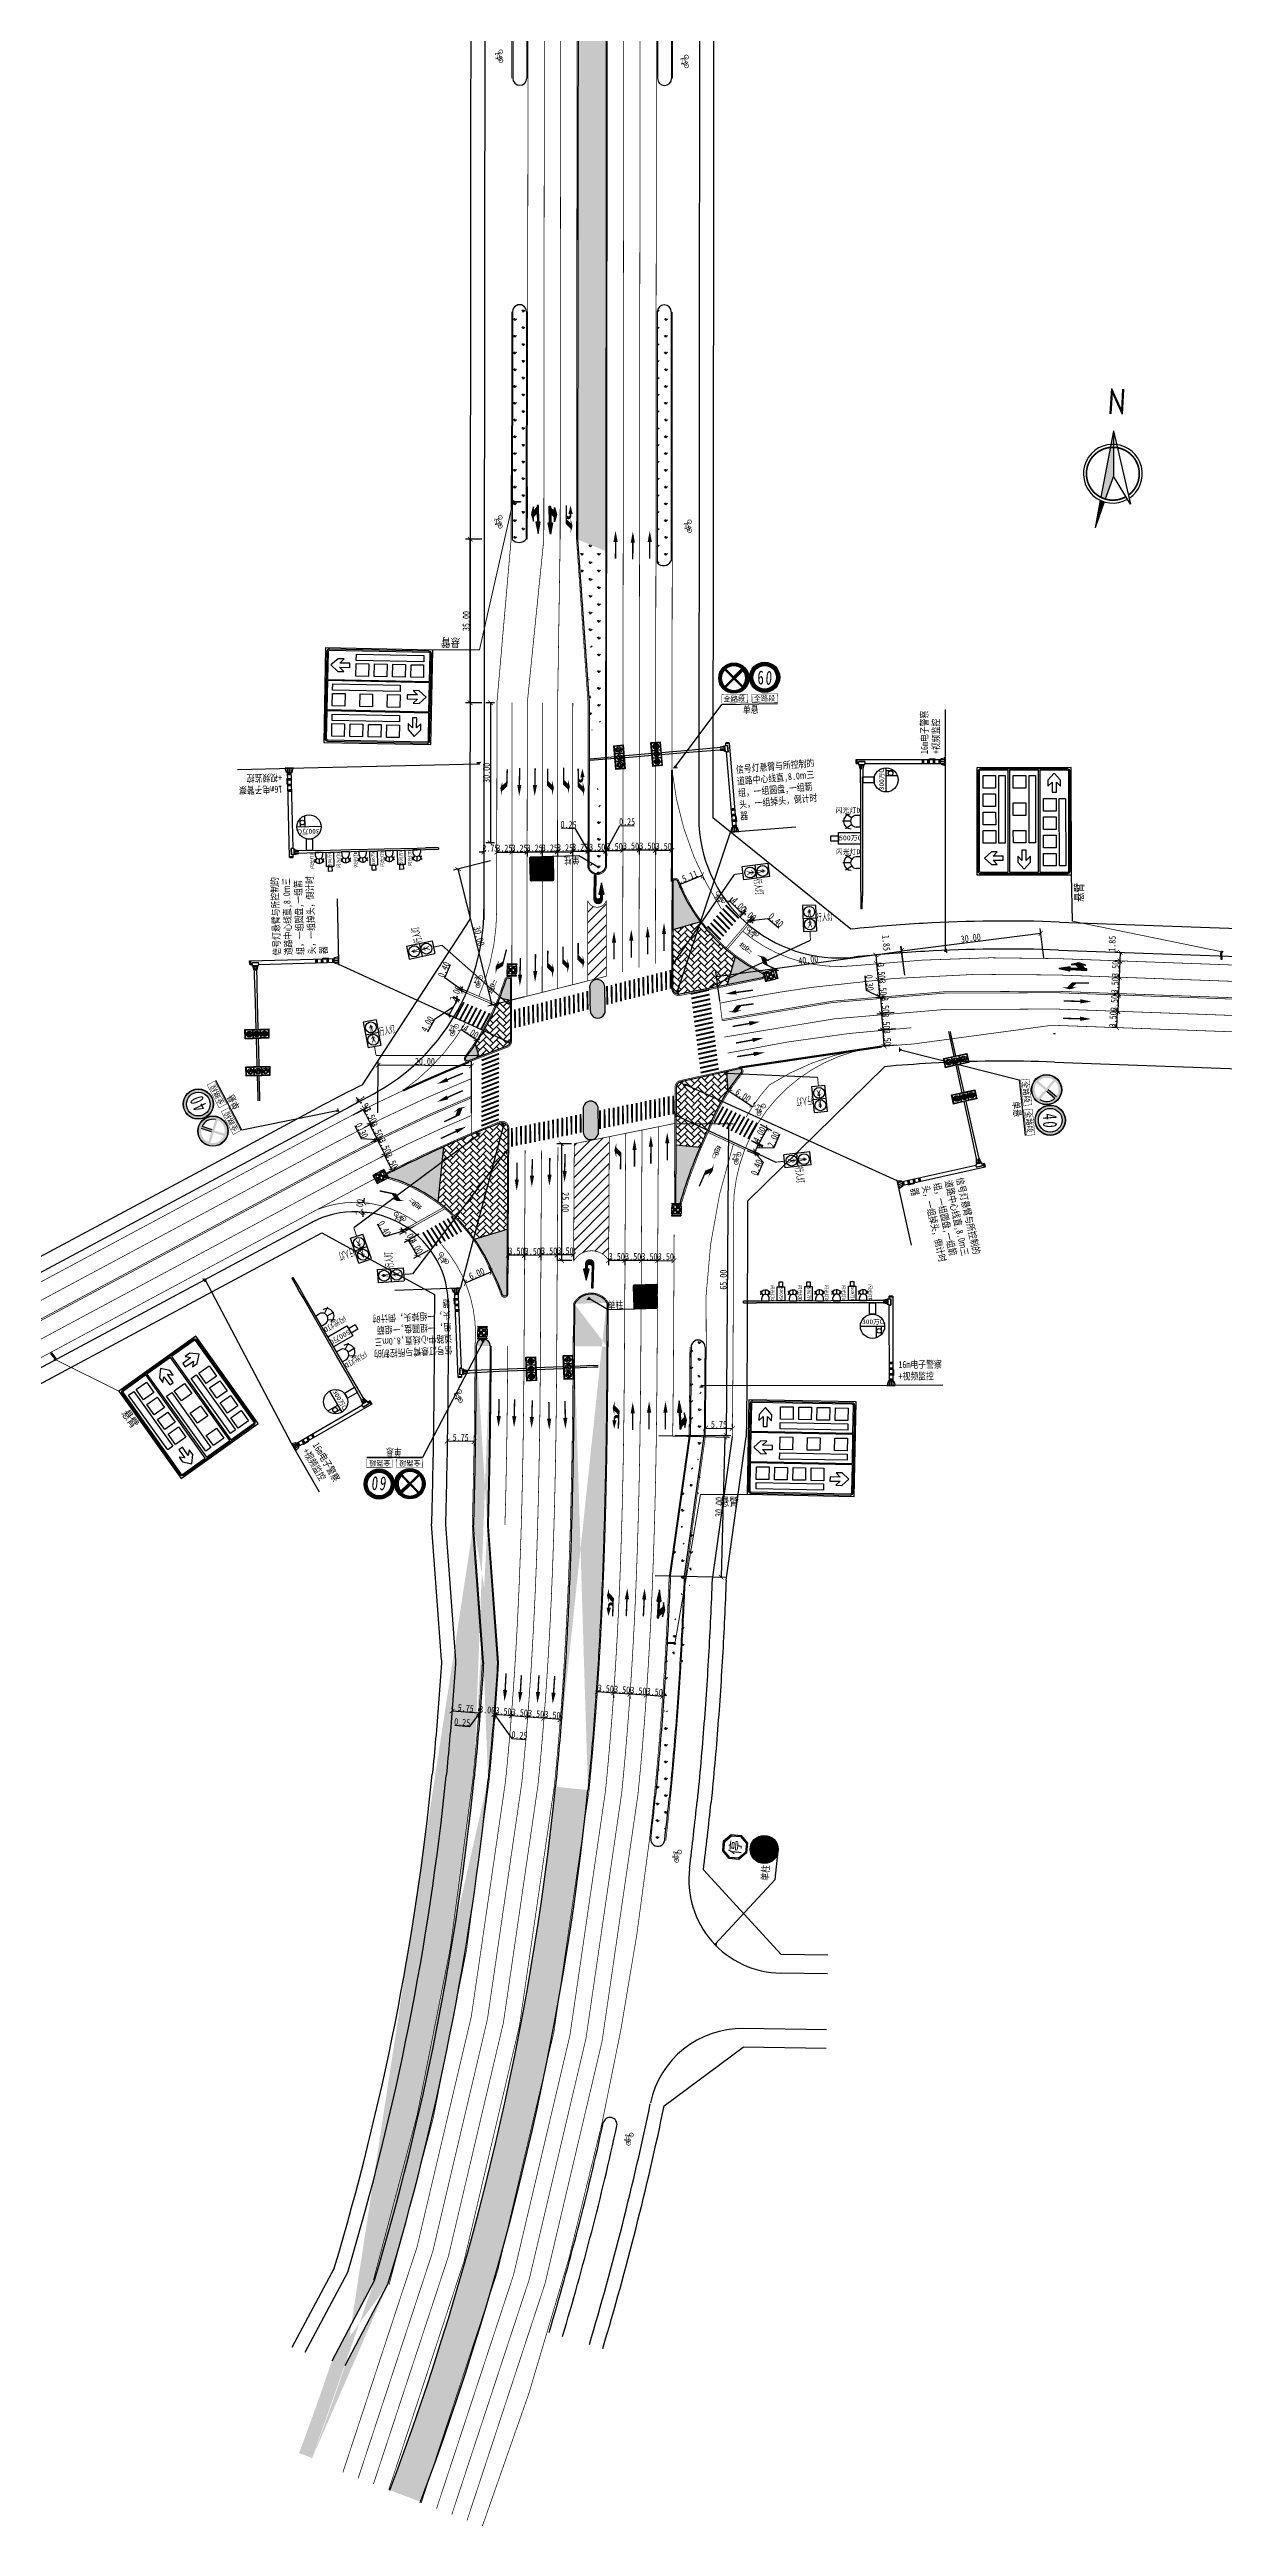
# Model space of a CAD drawing. Extents: x 54765 to 55687, y 61529 to 62330.
# Drawn here: x 55296 to 55547, y 61529 to 62059 of the extents above; entities that cross this region are included whole.
import ezdxf

# ---------------------------------------------------------------- set-up
doc = ezdxf.new("R2010")
doc.units = 0
doc.header["$LTSCALE"] = 10
for name, pattern in [('DASHDOT', [25.399999999999995, 12.7, -6.349999999999998, 0, -6.349999999999998]), ('JTSS01', [6, 2, -4]), ('JTSS02', [2, 1, -1])]:
    doc.linetypes.add(name, pattern=pattern)
doc.layers.get('0').update_dxf_attribs({"color": 251, "linetype": 'CONTINUOUS', "lineweight": 0})
doc.layers.get('DEFPOINTS').update_dxf_attribs({"linetype": 'CONTINUOUS'})
for name, color, linetype in [('@-交通信号', 7, 'CONTINUOUS'), ('@-交通标志', 7, 'CONTINUOUS'), ('@-地面图案', 7, 'CONTINUOUS'), ('@-指北针', 7, 'CONTINUOUS'), ('@-监控设备', 7, 'CONTINUOUS'), ('@-设计标注', 7, 'CONTINUOUS'), ('@-路缘石', 7, 'CONTINUOUS'), ('@-路面边线', 7, 'CONTINUOUS'), ('@-隔离岛', 3, 'CONTINUOUS'), ('RD-中线', 1, 'DASHDOT'), ('交通标志', 7, 'CONTINUOUS'), ('参考', 9, 'CONTINUOUS'), ('红线', 1, 'CONTINUOUS'), ('道路绿化带', 3, 'CONTINUOUS')]:
    doc.layers.add(name, color=color, linetype=linetype)
doc.layers.add('@-道路标线', color=7, linetype='CONTINUOUS', lineweight=0)
doc.styles.add('-黑体', font='simhei.ttf', dxfattribs={"width": 0.8})
doc.styles.add('HT', font='rd.shx', dxfattribs={"bigfont": 'ht.shx'})
doc.styles.add('ST', font='', dxfattribs={"width": 0.8})
doc.styles.get("Standard").update_dxf_attribs({"font": 'simhei.ttf', "width": 0.7, "height": 1.5})
doc.styles.add('STYLE1', font='simhei.ttf', dxfattribs={"width": 0.8})
doc.styles.add('标线文字样式', font='simhei.ttf')
doc.styles.add('黑体', font='simhei.ttf')
doc.styles.get('ST').set_extended_font_data('NSimSun')
doc.dimstyles.get("Standard").update_dxf_attribs({"dimtxt": 3, "dimasz": 1, "dimexe": 1, "dimexo": 0.5, "dimgap": 0.1, "dimtad": 1, "dimdsep": 46, "dimtxsty": 'Standard', "dimblk": 'OBLIQUE', "dimcen": 0.09, "dimadec": 0, "dimazin": 1, "dimtfac": 1, "dimtofl": 0, "dimtmove": 0, "dimatfit": 2, "dimfxl": 1, "dimtolj": 1, "dimtzin": 0, "dimarcsym": 0})
pattern_1 = [(90, (0, 0), (-1.79605, 1.79605), [0.4762500000000001, -3.11585]), (45, (0, 0), (-1.79605122421383, 1.79605122421383), [0.4762500000000001, -2.06375]), (135, (0, 0), (-1.79605122421383, -1.79605122421383), [0.4762500000000001, -2.06375])]
pattern_2 = [(45, (0, 0), (-1.122532015133644, 1.122532015133644), [])]

msp = doc.modelspace()

# ---------------------------------------------------------------- texts
at = {"layer": '@-交通信号', "char_height": 1.499999999999998, "width": 16.88039950326527, "attachment_point": 1, "style": 'ST'}
for insert, rotation in [((55442.87288965873, 61905.99202556673), 5.0622640430553405), ((55343.89295345291, 61865.42059081072), 91.79617424904438), ((55491.52493639258, 61818.05415604386), 282.8048016207964), ((55382.25746136622, 61780.19974187054), 182.745611470785)]:
    msp.add_mtext('信号灯悬臂与所控制的道路中心线直,8.0{\\fArial|b0|i0|c0|p32;m}三组，一组圆盘,一组箭头，一组掉头，倒计时器', dxfattribs=dict(at, insert=insert, rotation=rotation))
at = {"layer": '@-交通标志', "width": 0.8}
for s, height, rotation, style, p in [('悬臂', 1.799999999999996, 178.3722930963459, '-黑体', (55383.86528179045, 61933.32287657267)), ('单悬', 1.499999999999999, 0.6380040829607728, '黑体', (55444.39478787872, 61917.33104261795)), ('悬臂', 1.799999999999997, 89.59882909764255, '-黑体', (55517.32371588738, 61876.94422516684)), ('悬臂', 1.799999999999997, 305.1053126635904, '-黑体', (55311.31214014611, 61767.41402036099)), ('单悬', 1.499999999999999, 179.6191278875721, '黑体', (55371.35038306899, 61759.8919499287)), ('悬臂', 1.799999999999997, 358.4348479678101, '-黑体', (55439.46513374167, 61747.62260512792))]:
    msp.add_text(s, height=height, rotation=rotation, dxfattribs=dict(at, style=style)).set_placement(p)
at = {"layer": '@-交通标志', "style": '黑体'}
for rotation, p in [(0.866371579621756, (55440.27872990606, 61919.83915034718, 646.5399999999998)), (0.866371579621756, (55446.73067272577, 61919.93671787321, 646.5399999999998)), (179.8474953840682, (55368.9685339313, 61757.32822290739, 646.5400000000001)), (179.8474953840682, (55375.42119156879, 61757.31104780469, 646.5400000000001))]:
    msp.add_text('全路段', height=1.102898292757678, rotation=rotation, dxfattribs=at).set_placement(p)
at = {"layer": '@-交通标志', "color": 0, "style": '黑体', "width": 0.8}
for rotation, p in [(182.3655395931431, (55409.422530821, 61886.64752057721, 65.99397699782402)), (2.365539592717984, (55415.47561735495, 61789.7801178028, 65.99397699782402)), (85.26563924418478, (55449.81364221328, 61667.28647586367, -3.54891667e-08))]:
    msp.add_text('单柱', height=1.5, rotation=rotation, dxfattribs=at).set_placement(p)
at = {"layer": '@-交通标志', "color": 7, "char_height": 3, "attachment_point": 8, "style": '标线文字样式'}
for s, insert, rotation in [('\\W0.6667;6', (55448.21070846106, 61923.45245922908), 359.863237984301), ('{\\W0.666667;0}', (55449.87379515541, 61923.38755153607), 355.8455653893511), ('{\\W0.666667;0}', (55365.76454639866, 61753.93382524843), 174.82668919396187), ('\\W0.6667;6', (55367.54457997632, 61753.88542384121), 172.88296085761837)]:
    msp.add_mtext(s, dxfattribs=dict(at, insert=insert, rotation=rotation))
at = {"layer": '@-监控设备', "attachment_point": 1, "style": 'ST'}
for insert, char_height, width, rotation in [((55482.52561324005, 61908.59688646795), 1.499999999999999, 9.802498446168993, 90.08511143548388), ((55353.53082864371, 61761.39806434615), 1.499999999999998, 9.802498446168991, 300.0847430768708)]:
    msp.add_mtext('16m电子警察+视频监控', dxfattribs=dict(at, insert=insert, char_height=char_height, width=width, rotation=rotation))
at = {"layer": '@-道路标线', "color": 7, "ltscale": 10, "style": 'STYLE1', "width": 0.4}
for rotation, p in [(53.156971172515, (55445.58320515275, 61865.77202111636)), (159.6905064486558, (55391.85444606136, 61859.6669347059)), (336.731534822529, (55437.6505257582, 61822.53852003555)), (234.9371318140543, (55373.67473437293, 61813.50453546712))]:
    msp.add_text('停', height=2.43004224725941, rotation=rotation, dxfattribs=at).set_placement(p)

# ---------------------------------------------------------------- blocks, each defined once
blk = doc.blocks.new('A$C16A14B67')
at = {"layer": '@-指北针', "lineweight": 30}
for p, q in [((47.67400230570639, 238.7732270365013), (45.34545528727174, 195.6386090188825)), ((48.81693175729014, 232.5308288351662), (46.8213082191287, 195.5567135550445)), ((47.67400230570639, 238.7732270365013), (64.87485879852464, 200.7638326057931)), ((48.81693175729014, 232.5308288351662), (66.01778825010844, 194.5214344044143)), ((66.87028060240118, 237.7352236057413), (64.87485879852464, 200.7638326057931)), ((68.34905954867281, 237.6558506877482), (66.01778825010844, 194.5214344044143)), ((45.34545528727174, 195.6386090188825), (45.34817956752521, 195.6384072845612)), ((46.8213082191287, 195.5567135550445), (45.34545528727174, 195.6386090188825)), ((45.34545528727174, 195.6386090188825), (45.34817956752521, 195.6384072845612)), ((64.87485879852464, 200.7638326057931), (64.87758307873446, 200.7636308714718)), ((64.87485879852464, 200.7638326057931), (64.87758307873446, 200.7636308714718)), ((66.01778825010844, 194.5214344044143), (66.02051253028185, 194.5212326701294)), ((66.01778825010844, 194.5214344044143), (66.02051253028185, 194.5212326701294)), ((51.3306750657939, 166.1352984953482), (29.67391633472289, 52.32436295625666)), ((51.3306750657939, 166.1352984953482), (51.3306750657939, 88.46612494012516)), ((51.3306750657939, 166.1352984953482), (80.68227813516569, 40.4367319400626)), ((51.3306750657939, 88.46612494012516), (37.32086428435287, 49.26144197329268)), ((80.68227813516569, 40.4367319400626), (51.3306750657939, 88.46612494012516)), ((28.68139139265259, 47.10843043372007), (19.7172579427206, -2.31858284678e-05)), ((35.59614561993658, 44.4350350004097), (19.7172579427206, -2.31858284678e-05))]:
    blk.add_line(p, q, dxfattribs=at)
at = {"layer": '@-指北针', "lineweight": 30, "const_width": 2.879999999999252}
for points in [[(56.05181691490725, 137.5632033714137, 0.9999997089062364), (44.47665055263496, 47.74352337556046, 0.0300233858014908), (49.89712985501682, 47.37362085587664, 33.30736934907406)], [(77.01963746186813, 56.12203135462914, 0.6910053000652236), (54.37006570744416, 137.7480636333712, 0.0300233858014908)], [(49.89712985501682, 47.37362085587664, 0.1329078551024789), (72.78033805379528, 53.36704394833939, 0.1329078551024789)]]:
    blk.add_lwpolyline(points, format="xyb", dxfattribs=at)
at = {"layer": '@-指北针', "lineweight": 30}
for start, end in [(82.65669989763387, 299.9819599288477), (303.761481216686, 84.23023577719661)]:
    blk.add_arc((50.2642337337529, 92.65336337340705), 50.39999999998689, start, end, dxfattribs=at)
for points in [[(46.8213082191287, 195.5567135550445), (45.34545528731539, 195.6386090188825), (48.81693175725377, 232.5308288351662), (47.67400230567, 238.7732270365013)], [(66.01778825010844, 194.5214344044579), (48.81693175725377, 232.5308288351662), (64.87485879852464, 200.7638326058368), (47.67400230567, 238.7732270365013)], [(66.01778825010844, 194.5214344044579), (64.87485879852464, 200.7638326058368), (68.34905954867281, 237.6558506877918), (66.87028060240118, 237.7352236057413)], [(51.3306750657939, 166.1352984953482), (51.3306750657939, 88.46612494016883), (29.67391633468651, 52.32436295625666), (37.32086428431649, 49.26144197329268)], [(28.68139139265259, 47.10843043375644), (35.59614561998023, 44.4350350004097), (19.7172579427206, -2.31858284678e-05)]]:
    blk.add_solid(points, dxfattribs=at)
blk = doc.blocks.new('*U3')
at = {"layer": '@-路面边线'}
h = blk.add_hatch(color=256, dxfattribs=at)
h.dxf.hatch_style = 1
h.paths.add_polyline_path([(1.290381525121779, -3.984743209828921), (0.9282599564388027, -0.001168437155160199), (0.5299024791685358, -0.03738059402896141), (0.8920240478524186, -4.020955366695503)])
blk = doc.blocks.new('*U4')
at = {"layer": '@-道路标线', "color": 0, "linetype": 'ByBlock', "lineweight": -2, "transparency": 16777216, "rotation": 97.1548774808923}
for p in [(55433.30619618684, 61856.51121409681), (55433.43074805506, 61855.51900099867), (55433.55529992328, 61854.52678790053), (55433.67985179149, 61853.53457480239), (55433.8044036597, 61852.54236170425), (55433.92895552791, 61851.5501486061), (55434.05350739613, 61850.55793550796), (55434.17805926434, 61849.56572240982), (55434.30261113255, 61848.57350931168), (55434.42716300077, 61847.58129621354), (55434.55171486898, 61846.5890831154), (55434.67626673719, 61845.59687001725), (55434.80081860541, 61844.60465691911), (55434.92537047363, 61843.61244382097), (55435.04992234184, 61842.62023072283), (55435.17447421005, 61841.62801762469), (55435.29902607827, 61840.63580452654), (55435.42357794648, 61839.6435914284)]:
    blk.add_blockref('*U3', p, dxfattribs=at)
blk = doc.blocks.new('*U5')
at = {"layer": '@-路面边线'}
h = blk.add_hatch(color=256, dxfattribs=at)
h.dxf.hatch_style = 1
h.paths.add_polyline_path([(0.8906166126773278, -0.01934100983118961), (1.649134412795115, 3.908081904351753), (1.25639212138752, 3.983933684361375), (0.4978743212554673, 0.05651077018130794)])
blk = doc.blocks.new('*U6')
at = {"layer": '@-道路标线', "color": 0, "linetype": 'ByBlock', "lineweight": -2, "transparency": 16777216}
for p, rotation in [((55395.27987478482, 61824.56926502785), 11.39512456210892), ((55396.26016277504, 61824.76683895384), 11.39512456210892), ((55397.24045076526, 61824.96441287984), 11.39512456210892), ((55398.22073875547, 61825.16198680583), 11.39512456210892), ((55399.20102674569, 61825.35956073183), 11.39512456210892), ((55400.18131473591, 61825.55713465782), 11.39512456210892), ((55401.16160272613, 61825.75470858382), 11.39512456210892), ((55402.14189071635, 61825.95228250981), 11.39512456210892), ((55403.12217870657, 61826.1498564358), 11.39512456210892), ((55404.10246669679, 61826.3474303618), 11.39512456210551), ((55405.08275468701, 61826.54500428779), 11.39512456211169), ((55406.06304267723, 61826.74257821379), 11.39512456211169), ((55407.04333066745, 61826.94015213978), 11.39512456211169), ((55408.02361865767, 61827.13772606578), 11.39512456211169), ((55409.00390664789, 61827.33529999176), 11.39512456210892), ((55394.2995867946, 61824.37169110186), 11.39512456210892)]:
    blk.add_blockref('*U5', p, dxfattribs=dict(at, rotation=rotation))
blk = doc.blocks.new('*U7')
at = {"layer": '@-路面边线'}
h = blk.add_hatch(color=256, dxfattribs=at)
h.dxf.hatch_style = 1
h.paths.add_polyline_path([(0.7465409253747157, 0.1936806602699015), (-0.700697505683192, 3.922688695070808), (-1.073598309159617, 3.777964851959214), (0.373640121898291, 0.0489568171583075)])
blk = doc.blocks.new('*U8')
at = {"layer": '@-道路标线', "color": 0, "linetype": 'ByBlock', "lineweight": -2, "transparency": 16777216, "rotation": 89.72454506111127}
for p in [(55392.33411776222, 61843.85824018863), (55392.3100798767, 61838.85829797096), (55392.3148874538, 61839.8582864145), (55392.31969503091, 61840.85827485803), (55392.32450260801, 61841.85826330157), (55392.32931018512, 61842.8582517451), (55392.28604199117, 61833.85835575329), (55392.29084956828, 61834.85834419682), (55392.29565714538, 61835.85833264036), (55392.30046472249, 61836.85832108389), (55392.30527229959, 61837.85830952743), (55392.26681168276, 61829.85840197915), (55392.27161925986, 61830.85839042268), (55392.27642683696, 61831.85837886622), (55392.28123441407, 61832.85836730975)]:
    blk.add_blockref('*U7', p, dxfattribs=at)
blk = doc.blocks.new('*U9')
at = {"layer": '@-路面边线'}
h = blk.add_hatch(color=256, dxfattribs=at)
h.dxf.hatch_style = 1
h.paths.add_polyline_path([(0.9646567362793402, -0.03550518814048487), (1.865001029216105, 3.861850345303517), (1.475265475859007, 3.951884774600399), (0.574921182936351, 0.05452924115283547)])
blk = doc.blocks.new('*U10')
at = {"layer": '@-道路标线', "color": 0, "linetype": 'ByBlock', "lineweight": -2, "transparency": 16777216}
for p, rotation in [((55399.76915256019, 61850.94643570957), 14.16754443276075), ((55400.73873671051, 61851.1911939075), 14.1675444327831), ((55401.70832086083, 61851.43595210542), 14.1675444327831), ((55402.67790501115, 61851.68071030334), 14.16754443277028), ((55403.64748916147, 61851.92546850127), 14.16754443277028), ((55404.61707331178, 61852.17022669919), 14.1675444327831), ((55405.5866574621, 61852.41498489711), 14.16754443277028), ((55406.55624161242, 61852.65974309504), 14.16754443276075), ((55407.52582576274, 61852.90450129296), 14.1675444327831), ((55408.49540991306, 61853.14925949089), 14.16754443277028), ((55409.46499406338, 61853.39401768881), 14.16754443276075), ((55410.4345782137, 61853.63877588673), 14.1675444327831), ((55394.9212318086, 61849.72264471996), 14.1675444327831), ((55395.89081595892, 61849.96740291788), 14.1675444327831), ((55396.86040010924, 61850.21216111581), 14.1675444327831), ((55397.82998425956, 61850.45691931373), 14.16754443277831), ((55398.79956840987, 61850.70167751165), 14.1675444327831)]:
    blk.add_blockref('*U9', p, dxfattribs=dict(at, rotation=rotation))
blk = doc.blocks.new('*U11')
at = {"layer": '@-路面边线'}
h = blk.add_hatch(color=256, dxfattribs=at)
h.dxf.hatch_style = 1
h.paths.add_polyline_path([(0.1721919486094688, -0.001113140662227917), (-0.178961974067597, -3.985669693477435), (0.2194936812133632, -4.020785085738262), (0.5706476038865899, -0.03622853293260153)])
blk = doc.blocks.new('*U12')
at = {"layer": '@-道路标线', "color": 0, "linetype": 'ByBlock', "lineweight": -2, "transparency": 16777216, "rotation": 336.9062733482634}
for p in [(55384.34261086506, 61855.61154334668), (55385.26247531408, 61855.21930694421), (55386.18233976312, 61854.82707054175), (55387.10220421214, 61854.4348341393), (55388.02206866117, 61854.04259773684), (55388.9419331102, 61853.65036133437), (55389.86179755923, 61853.25812493191)]:
    blk.add_blockref('*U11', p, dxfattribs=at)
blk = doc.blocks.new('*U13')
at = {"layer": '@-路面边线'}
h = blk.add_hatch(color=256, dxfattribs=at)
h.dxf.hatch_style = 1
h.paths.add_polyline_path([(-0.1569768007268357, 4.05783753730379), (0.06249514057225276, 0.06386306731135982), (0.46189258757094, 0.08581026144325016), (0.2424206462718517, 4.07978473143568)])
blk = doc.blocks.new('*U14')
at = {"layer": '@-道路标线', "color": 0, "linetype": 'ByBlock', "lineweight": -2, "transparency": 16777216}
for p, rotation in [((55378.69961291201, 61807.84746711249), 209.3321223970595), ((55379.57140767924, 61808.3373384056), 209.3321223970595), ((55380.44320244648, 61808.82720969872), 209.3321223970595), ((55381.31499721372, 61809.31708099184), 209.3321223970595), ((55382.18679198095, 61809.80695228495), 209.3321223970595), ((55376.08422861031, 61806.37785323313), 209.3321223970636), ((55376.95602337754, 61806.86772452625), 209.3321223970595), ((55377.82781814477, 61807.35759581937), 209.3321223970595)]:
    blk.add_blockref('*U13', p, dxfattribs=dict(at, rotation=rotation))
blk = doc.blocks.new('*U15')
at = {"layer": '@-路面边线'}
h = blk.add_hatch(color=256, dxfattribs=at)
h.dxf.hatch_style = 1
h.paths.add_polyline_path([(0.4582939996683904, 4.027890460254663), (0.1621240388337427, 0.03887011005801413), (0.5610260738563999, 0.009253113976742694), (0.8571960346910474, 3.998273464173391)])
blk = doc.blocks.new('*U16')
at = {"layer": '@-道路标线', "color": 0, "linetype": 'ByBlock', "lineweight": -2, "transparency": 16777216, "rotation": 334.7224214718679}
for p in [(55437.93873642886, 61829.74446255071), (55438.8429861466, 61829.31745851332), (55439.74723586435, 61828.89045447591), (55440.65148558209, 61828.46345043852), (55441.55573529984, 61828.03644640111), (55442.45998501759, 61827.60944236372), (55443.36423473534, 61827.18243832632), (55444.26848445308, 61826.75543428892), (55445.17273417082, 61826.32843025152)]:
    blk.add_blockref('*U15', p, dxfattribs=at)
blk = doc.blocks.new('*U17')
at = {"layer": '@-路面边线'}
h = blk.add_hatch(color=256, dxfattribs=at)
h.dxf.hatch_style = 1
h.paths.add_polyline_path([(0.2021419808098687, -0.002278155438303606), (-0.1670914963482872, -3.985200027543538), (0.2312006908682884, -4.022123375248492), (0.6004341680256038, -0.03920150315351395)])
blk = doc.blocks.new('*U18')
at = {"layer": '@-道路标线', "color": 0, "linetype": 'ByBlock', "lineweight": -2, "transparency": 16777216, "rotation": 229.685926185213}
for p in [(55443.79273273824, 61873.69688669223), (55439.91087015277, 61869.12183009504), (55440.55784725035, 61869.8843395279), (55441.20482434793, 61870.64684896077), (55441.8518014455, 61871.40935839363), (55442.49877854309, 61872.1718678265), (55443.14575564066, 61872.93437725936)]:
    blk.add_blockref('*U17', p, dxfattribs=at)
blk = doc.blocks.new('6米直行加右转')
at = {"layer": '@-地面图案'}
blk.add_hatch(color=256, dxfattribs=at).paths.add_polyline_path([(1.600000000000023, -0.1500000000000057), (3.600000000000023, -0.1500000000000057), (3.600000000000023, -0.4500000000000171), (5.999999999999999, -2.846334279382745e-14), (3.600000000000023, 0.4499999999999604), (3.600000000000022, 0.1500000000000057), (0, 0.1500000000000057), (0, -0.1500000000000057), (0.399999999999977, -0.1500000000000057), (1.199999999999989, -0.9500000000000169), (0.300000000000012, -0.9500000000000169), (1.800000000000011, -1.349999999999994), (3.399999999999977, -0.9500000000000172), (2.399999999999977, -0.950000000000017)])
at = {"layer": '@-地面图案', "linetype": 'Continuous'}
blk.add_lwpolyline([(1.800000000000011, -1.349999999999994), (3.399999999999977, -0.950000000000017), (2.399999999999977, -0.950000000000017), (1.600000000000023, -0.1500000000000057), (3.600000000000023, -0.1500000000000057), (3.600000000000023, -0.4500000000000171), (6, -2.842170943040401e-14), (3.600000000000023, 0.4499999999999602), (3.600000000000023, 0.1500000000000057), (0, 0.1500000000000057), (0, -0.1500000000000057), (0.3999999999999773, -0.1500000000000057), (1.199999999999989, -0.950000000000017), (0.3000000000000114, -0.950000000000017)], close=True, dxfattribs=at)
blk = doc.blocks.new('A$C1B03350C')
at = {"layer": '@-交通标志'}
for p, q in [((22.92635420995067, 21.27085374995659), (9.1018155217e-06, 20.22912448832358)), ((23.84552708803676, 1.041725709510501), (22.92635420995067, 21.27085374995659)), ((9.1018155217e-06, 20.22912448832358), (0.9191819799016228, -3.5521225072e-06)), ((0.3064977240865119, 19.43221500507206), (1.152136771939694, 0.8214172078587578)), ((0.576219431241043, 19.44447064344422), (0.8458434754866175, 13.51059308492404)), ((22.12944472685922, 20.96436512762739), (0.8214298616512676, 19.9961696962273)), ((22.14170036523137, 20.6946434204292), (0.8336855000234209, 19.7264479890291)), ((3.647334706503897, 18.77364021676476), (2.366810734674799, 17.21395906947146)), ((2.366810734674799, 17.21395906947146), (2.424584368010981, 15.94247874825669)), ((2.424584368010981, 15.94247874825669), (3.28280459716916, 16.8824032334378)), ((3.28280459716916, 16.8824032334378), (3.381653948978055, 14.70692978147417)), ((5.064027805870862, 17.33651545317843), (3.647334706503897, 18.77364021676476)), ((4.181876954215114, 16.92325536134012), (5.121801439265253, 16.06503513196367)), ((4.280726306024007, 14.7477819093765), (4.181876954215114, 16.92325536134012)), ((5.121801439265253, 16.06503513196367), (5.064027805870862, 17.33651545317843)), ((6.871440858521964, 19.18995630186691), (9.568657930067273, 19.31251268558844)), ((6.993837471527513, 16.49273197655566), (6.871440858521964, 19.18995630186691)), ((9.691054543072825, 16.61528836027719), (6.993837471527513, 16.49273197655566)), ((7.019975345581769, 15.81822318477498), (21.45458790007979, 16.47410436459177)), ((9.568657930067273, 19.31251268558844), (9.691054543072825, 16.61528836027719)), ((10.78240561223356, 19.36766305826312), (13.47962268377887, 19.49021944198466)), ((10.90480222529731, 16.67043873295188), (10.78240561223356, 19.36766305826312)), ((13.60201929684263, 16.79299511667341), (10.90480222529731, 16.67043873295188)), ((13.47962268377887, 19.49021944198466), (13.60201929684263, 16.79299511667341)), ((14.69337036600336, 19.54536981465935), (17.39058743754867, 19.66792619838088)), ((14.81576697900891, 16.8481454893481), (14.69337036600336, 19.54536981465935)), ((17.51298405055422, 16.97070187306963), (14.81576697900891, 16.8481454893481)), ((17.39058743754867, 19.66792619838088), (17.51298405055422, 16.97070187306963)), ((18.60433511971496, 19.72307657105557), (21.30155219126027, 19.8456329547771)), ((18.72673173277872, 17.02585224574432), (18.60433511971496, 19.72307657105557)), ((21.42394880432403, 17.14840862946585), (18.72673173277872, 17.02585224574432)), ((21.30155219126027, 19.8456329547771), (21.42394880432403, 17.14840862946585)), ((21.45458790007979, 16.47410436459177), (21.51578620664077, 15.12549220187066)), ((22.69330175500363, 14.50329979306843), (22.42367771075806, 20.43717735158862)), ((23.53903846576577, 1.838635192747459), (22.69339941791259, 20.44943298996077)), ((0.8458434754866175, 13.51059308492404), (22.69330175500363, 14.50329979306843)), ((22.70555739337579, 14.2335780858557), (0.8580991138587704, 13.2408713777113)), ((0.8580991138587704, 13.2408713777113), (1.139978796476498, 7.037272111978379)), ((3.110467986378353, 11.58640394038229), (1.67334322305396, 10.16971084076795)), ((4.381948307389393, 11.64417757371848), (3.110467986378353, 11.58640394038229)), ((3.381653948978055, 14.70692978147417), (4.280726306024007, 14.7477819093765)), ((3.523728078173006, 10.70425308855192), (4.381948307389393, 11.64417757371848)), ((5.699201529612763, 10.80310244031716), (3.523728078173006, 10.70425308855192)), ((5.740053657500537, 9.904030083038377), (5.699201529612763, 10.80310244031716)), ((7.081173652084543, 14.46961102205387), (7.019975345581769, 15.81822318477498)), ((21.51578620664077, 15.12549220187066), (7.081173652084543, 14.46961102205387)), ((7.165576179511845, 12.71663532892125), (9.862793251057157, 12.83919171264279)), ((7.287972792517393, 10.01941100361), (7.165576179511845, 12.71663532892125)), ((9.862793251057157, 12.83919171264279), (9.985189864062702, 10.14196738733153)), ((13.03157670388464, 12.98317517057876), (15.72879377542995, 13.10573155430029)), ((13.15397331694839, 10.28595084526751), (13.03157670388464, 12.98317517057876)), ((15.72879377542995, 13.10573155430029), (15.8511903884937, 10.40850722898904)), ((18.89748487289762, 13.2497108157986), (21.59470194444293, 13.37226719952014)), ((19.01988148596138, 10.5524864904728), (18.89748487289762, 13.2497108157986)), ((21.71709855750669, 10.67504287419433), (19.01988148596138, 10.5524864904728)), ((21.59470194444293, 13.37226719952014), (21.71709855750669, 10.67504287419433)), ((22.98743707599352, 8.029978820122777), (22.70555739337579, 14.2335780858557)), ((1.139978796476498, 7.037272111978379), (22.98743707599352, 8.029978820122777)), ((22.99969271436566, 7.76025711291004), (1.15223443484865, 6.767550404765643)), ((1.15223443484865, 6.767550404765643), (1.421858479094225, 0.8336728462309109)), ((1.67334322305396, 10.16971084076795), (3.233024370158091, 8.889186868575052)), ((2.537853666581213, 6.019674551949719), (5.235070738126524, 6.142230935671249)), ((2.660250279644968, 3.322450226638466), (2.537853666581213, 6.019674551949719)), ((3.233024370158091, 8.889186868575052), (4.504504691110922, 8.946960501911235)), ((3.564580206118988, 9.805180731273142), (5.740053657500537, 9.904030083038377)), ((4.504504691110922, 8.946960501911235), (3.564580206118988, 9.805180731273142)), ((5.235070738126524, 6.142230935671249), (5.35746735119028, 3.445006610359996)), ((6.448818420351018, 6.197381308345939), (9.146035491896328, 6.319937692067469)), ((6.571215033356565, 3.500156983034685), (6.448818420351018, 6.197381308345939)), ((9.985189864062702, 10.14196738733153), (7.287972792517393, 10.01941100361)), ((7.318611888331361, 9.34510673873592), (21.74783000868047, 10.00074280577246)), ((7.379810194834134, 7.996494576014812), (7.318611888331361, 9.34510673873592)), ((21.80902831518324, 8.65213064305135), (7.379810194834134, 7.996494576014812)), ((9.146035491896328, 6.319937692067469), (9.268432104901876, 3.622713366756215)), ((10.35978317406261, 6.375088064742157), (13.05700024560792, 6.497644448463688)), ((10.48217978712637, 3.677863739430903), (10.35978317406261, 6.375088064742157)), ((13.05700024560792, 6.497644448463688), (13.17939685867168, 3.800420123152433)), ((15.8511903884937, 10.40850722898904), (13.15397331694839, 10.28595084526751)), ((14.27074792783242, 6.552794821138378), (16.96796499937773, 6.675351204859908)), ((14.39314454083796, 3.855570495827123), (14.27074792783242, 6.552794821138378)), ((16.96796499937773, 6.675351204859908), (17.09036161238327, 3.978126879548654)), ((20.90664714074228, 5.908342356313369), (19.63516681978944, 5.850568722977187)), ((19.63516681978944, 5.850568722977187), (20.57509130478138, 4.99234849361528)), ((22.4663282877882, 4.627818384120472), (20.90664714074228, 5.908342356313369)), ((21.74783000868047, 10.00074280577246), (21.80902831518324, 8.65213064305135)), ((23.26931675861124, 1.826379554375306), (22.99969271436566, 7.76025711291004)), ((0.9191819799016228, -3.5521225072e-06), (23.84552708803676, 1.041725709510501)), ((1.703835824620909, 0.5762067774048774), (23.01185068982886, 1.544402208804966)), ((1.716091462993063, 0.3064850701921387), (23.02410632820102, 1.274680501592228)), ((5.35746735119028, 3.445006610359996), (2.660250279644968, 3.322450226638466)), ((2.686388153641019, 2.647941434843231), (17.12100070819724, 3.30382261466002)), ((2.747586460143793, 1.299329272136674), (2.686388153641019, 2.647941434843231)), ((17.18219901470002, 1.95521045193891), (2.747586460143793, 1.299329272136674)), ((9.268432104901876, 3.622713366756215), (6.571215033356565, 3.500156983034685)), ((13.17939685867168, 3.800420123152433), (10.48217978712637, 3.677863739430903)), ((17.09036161238327, 3.978126879548654), (14.39314454083796, 3.855570495827123)), ((17.12100070819724, 3.30382261466002), (17.18219901470002, 1.95521045193891)), ((20.57509130478138, 4.99234849361528), (18.39961785328341, 4.893499141850043)), ((18.39961785328341, 4.893499141850043), (18.4404699812294, 3.994426784571259)), ((18.4404699812294, 3.994426784571259), (20.61594343272736, 4.093276136336498)), ((20.61594343272736, 4.093276136336498), (19.75772320351097, 3.153351651169941)), ((19.75772320351097, 3.153351651169941), (21.02920352446381, 3.211125284506123)), ((21.02920352446381, 3.211125284506123), (22.4663282877882, 4.627818384120472))]:
    blk.add_line(p, q, dxfattribs=at)
for centre, major_axis, ratio, start_param, end_param in [((0.8459411383955739, 19.45672628181637), (-0.3818376618404934, 0.3818376618404934), 0.9999999999464112, -0.7399913086292587, 0.8308050182275684), ((0.8459411383955739, 19.45672628181637), (0.1909188309265917, 0.1909188309265917), 0.9999999999068648, 0.8308050182374742, 2.401601344949404), ((22.15395600360352, 20.42492171321646), (-0.3818376618308354, 0.3818376618308354), 0.999999999997, 3.972397671792172, 5.543193998575517), ((22.15395600360352, 20.42492171321646), (-0.1909188309345989, 0.1909188309345989), 0.9999999998229844, 3.97239767187882, 5.543193998487643), ((1.691580186248755, 0.8459284846030641), (-0.3818376618308354, 0.3818376618308354), 0.999999999997, 0.8308050182023778, 2.401601344985724), ((1.691580186248755, 0.8459284846030641), (0.1909188309288866, 0.1909188309288866), 0.9999999998289839, 2.401601344910624, 3.972397671868492), ((22.99959505145671, 1.814123916003153), (0.1909188309237094, 0.1909188309237094), 0.9999999998832183, 3.972397671841489, 5.543193998527423), ((22.99959505145671, 1.814123916003153), (-0.381837661833584, 0.3818376618335841), 0.999999999982602, 2.401601344978554, 3.972397671799339)]:
    blk.add_ellipse(centre, major_axis=major_axis, ratio=ratio, start_param=start_param, end_param=end_param, dxfattribs=at)
blk = doc.blocks.new('*U23')
for points in [[(-0.4, 0, 1), (0.4, 0, 1)], [(4.328327054393031, -0.7322932874471472), (4.328327054393031, -0.2276326902432434), (0.3289123870160922, -0.2276326902432435), (0.3289123870160922, -0.732293287447147)]]:
    blk.add_hatch(color=256).paths.add_polyline_path(points)
blk.add_lwpolyline([(0.3289123870160922, -0.2276326902432435), (4.328327054393031, -0.2276326902432435), (4.328327054393031, -0.7322932874471471), (0.3289123870160922, -0.7322932874471471)], close=True)
blk.add_circle((0, 0), 0.4)
at = {"layer": '参考'}
blk.add_point((-0.0021154528551701, 0.0107938439594227), dxfattribs=at)
blk = doc.blocks.new('A$C7C13580A')
at = {"layer": '@-交通标志', "xscale": 0.3749999999800803, "yscale": 0.375, "zscale": 0.375, "rotation": 176.7013645626124}
blk.add_blockref('*U23', (1.615526242589111, 0.1497529522894183), dxfattribs=at)
blk = doc.blocks.new('6米调头箭头')
at = {"layer": '@-地面图案'}
blk.add_hatch(color=256, dxfattribs=at).paths.add_polyline_path([(5.100000000000023, -0.1873308352377876, 1), (5.100000000000023, 1.612669164762224), (4, 1.612669164762224), (4, 2.012669164762201), (1.600000000000023, 1.412669164762178), (4, 0.8126691647622124), (4, 1.21266916476219), (4.600000000000023, 1.21266916476219, -1), (4.600000000000023, 0.2126691647621897), (0, 0.2126691647621896), (-1.110223024625157e-16, -0.1873308352377876)])
at = {"layer": '@-地面图案', "flags": 128}
blk.add_lwpolyline([(0, -0.1873308352377876), (5.100000000000023, -0.1873308352377876, 0.9999999999999999), (5.100000000000023, 1.612669164762224), (4, 1.612669164762224), (4, 2.012669164762201), (1.600000000000023, 1.412669164762178), (4, 0.8126691647622124), (4, 1.21266916476219), (4.600000000000023, 1.21266916476219, -0.9999999999999999), (4.600000000000023, 0.2126691647621897), (0, 0.2126691647621897)], format="xyb", close=True, dxfattribs=at)
blk = doc.blocks.new('A$C3C3D2F93')
at = {"layer": '@-交通信号', "linetype": 'ByBlock', "lineweight": -3}
for points in [[(0.9557559565391784, 1.4572398186e-06), (0.9610744601823172, 0.2359415198560555), (0.0053170975315879, 0.2574859704525352), (-1.4061115508e-06, 0.0215459078362983)], [(0.636612563422329, 0.3842590611756122, 1), (0.3716990666451812, 0.3842590611756122, 1)]]:
    blk.add_hatch(color=14, dxfattribs=at).paths.add_polyline_path(points)
at = {"layer": '@-交通信号', "color": 14}
blk.add_circle((0.5041558150337551, 0.3842590611756122), 0.1324567483885739, dxfattribs=at)
blk = doc.blocks.new('A$C20262908')
at = {"layer": '@-交通信号'}
h = blk.add_hatch(color=256, dxfattribs=at)
h.paths.add_polyline_path([(1.600634182977955, 6.210089854750548), (1.705974536656867, 6.036182656142044), (1.722252771200146, 5.788063367348513), (1.783296591835095, 5.820603752945316), (1.803644825937225, 6.129735790658742), (1.677487626147921, 6.40226023318246), (1.522953392297494, 6.443348794025952), (1.539121309353504, 6.503948328609113), (1.559469543572049, 6.569028828933368), (1.543190867931115, 6.630041577809607), (1.50249528151471, 6.668258827921817), (1.4451141829486, 6.683922750657076), (1.38773308432428, 6.668258827921817), (1.347037497966083, 6.630041577809607), (1.330758822383359, 6.569028828918817), (1.351107056601904, 6.503948328623665), (1.367274973599705, 6.443348794025952), (1.212740739749278, 6.402260233167907), (1.086583539901766, 6.12973579064419), (1.106931774120311, 5.820603752959868), (1.167975594697054, 5.788063367348513), (1.184253829240333, 6.036182656156597), (1.289594182861037, 6.210089854750548), (1.289594182919245, 5.821289854720817), (1.167975594697054, 5.121449854748789), (1.123162375413812, 5.111061243893344), (1.111001332639715, 5.043705771851818), (1.289594182861037, 5.043689854719559), (1.445114183006808, 5.821289854735367), (1.600634182977955, 5.043689854734112), (1.77922703308286, 5.043705771851818), (1.767065990541594, 5.111061243893344), (1.722252771200146, 5.121449854734237), (1.600634182977955, 5.821289854735367)])
h.paths.add_polyline_path([(1.34106393100228, 3.490382939213303), (1.054025306541007, 2.77457599552872), (0.9442910053185188, 2.772835227675385), (0.9251309569808654, 2.74149842619954), (1.09574236231856, 2.633318344771395), (1.483963789942207, 3.257059906376525), (1.792364179098511, 2.70947301101114), (1.763338306744116, 2.676835374310029), (1.766966816445345, 2.651450395249411), (1.810505404311696, 2.633318344756844), (1.908468109148088, 2.713099204396712), (1.603695788711774, 3.492776020968448), (1.618208945437799, 3.873548539457258), (1.770594885165337, 3.713986820206627), (1.810498788719995, 3.449985530372941), (1.875968094391281, 3.490115837266785), (1.846787854970898, 3.801020337486988), (1.705286562268156, 4.004099086261704), (1.534759397211018, 4.062121431095873), (1.527502818906214, 4.105638460605405, 0.2072279350689316), (1.536862318520434, 4.304035340261178, 0.0711061981058181), (1.521611607924568, 4.326142171543324, 0.0975891202728249), (1.505733524973038, 4.337728110942406, 0.0222332267681968), (1.486810258298645, 4.345536458946297, 0.0407986121601978), (1.476032406731974, 4.34846528415801, 0.0459787038497324), (1.447806362877599, 4.351066376824745, 0.0363583218134128), (1.41208339674631, 4.34846528415801, 0.02830864803348), (1.392890011018607, 4.344535183176049, 0.0246906909628924), (1.371488369477446, 4.337728110942406, 0.079384576499933), (1.346410269907209, 4.323510421760147, 0.1243502617140169), (1.335183425340801, 4.308716938496218, 0.0811445592898371), (1.330410815717186, 4.289198379570733, 0.0695555518301039), (1.331837628094945, 4.265841116182854, 0.0047304574096672), (1.333952440822031, 4.255887759267353, 0.0090106909384495), (1.335205918760038, 4.250694593662045, 0.057141586892112), (1.34128549468005, 4.234974404491366, -0.0682413411958788), (1.34609056584304, 4.221683421244961, -0.1243534000053011), (1.345359178900252, 4.201817645167466, 0.0894556629479959), (1.34246246080147, 4.174540697888004, 0.0148189027599731), (1.344483915891031, 4.154845142227713, -0.0224194918720017), (1.346325109654571, 4.133755183167521, 0.0428473774026392), (1.34609056584304, 4.123770511127077, 0.1828745618122536), (1.348471540142782, 4.118494326496147, 0.101618928131842), (1.356975653790867, 4.112891118275002, 0.0299215739039949), (1.400514241773635, 4.103438784644822), (1.400514241773635, 4.058495237710302), (1.29235360311577, 4.032564406326854), (1.221502177009823, 3.939619158991262), (1.110796685970854, 3.793562070917686), (1.070942621037829, 3.758154267357893), (0.8960283421329219, 3.647504982844112), (0.9491668014670722, 3.607671034536907), (1.139280950243119, 3.706733891638577), (1.186076243582647, 3.731598482423577), (1.292353603173977, 3.875442362681496)])
for p, q in [((-5.97242033109e-05, 7.46323644767108), (-5.97242033109e-05, 1.854004647713735)), ((2.804556175717151, 7.46323644767108), (-5.97242033109e-05, 7.46323644767108)), ((2.804556175717151, 7.46323644767108), (2.804556175717151, 1.854004647713735)), ((2.804556175775359, 4.658620547692406), (-5.97242615186e-05, 4.658620547721512)), ((2.804556175717151, 1.854004647713735), (-5.97242033109e-05, 1.854004647713735))]:
    blk.add_line(p, q, dxfattribs=at)
at = {"layer": '@-交通信号', "const_width": 0.2, "flags": 128}
blk.add_lwpolyline([(1.402248225756919, 1.854004647713735), (1.402248225756919, 0)], dxfattribs=at)
at = {"layer": '@-交通信号', "color": 1}
blk.add_circle((1.402248225698712, 6.060928497652638), 1.166399999991831, dxfattribs=at)
at = {"layer": '@-交通信号', "color": 3}
blk.add_circle((1.418040356831625, 3.383721678357686), 1.166399999991831, dxfattribs=at)
blk = doc.blocks.new('人行灯')
at = {"layer": '@-交通信号', "rotation": 335.5426217795846}
blk.add_blockref('A$C20262908', (502933.8473118571, 73806.93248637827), dxfattribs=at)
at = {"layer": '@-交通信号', "style": 'HT', "width": 0.6}
blk.add_text('行人灯', height=1.499999999999999, rotation=336.8116892374417, dxfattribs=at).set_placement((502938.1296336069, 73809.25216818527))
blk = doc.blocks.new('A$C5A7E11EF')
for p, q in [((-2.91091453e-08, 0.9599999913624516), (0.4999999708908547, 1.499999991362442)), ((-2.91091453e-08, 0.9599999913624516), (-2.91091453e-08, 0.4999999913624437)), ((-2.91091453e-08, 0.4999999913624437), (0.3349999708908342, 0.8617999913624029)), ((0.3349999708907774, -8.6375564e-09), (0.3349999708908342, 0.8617999913624029)), ((0.4999999708908547, 1.499999991362442), (0.9999999708908544, 0.9599999913624516)), ((0.6649999708908183, 0.861799991362517), (0.9999999708908544, 0.4999999913624437)), ((0.6649999708908183, -8.6375564e-09), (0.6649999708908183, 0.8617999913624885)), ((0.9999999708908544, 0.9599999913624516), (0.9999999708908544, 0.4999999913624437)), ((0.3349999708908342, -8.6375564e-09), (0.6649999708908183, -8.6375564e-09))]:
    blk.add_line(p, q)
at = {"layer": 'DEFPOINTS', "color": 0, "linetype": 'ByBlock'}
for p in [(-2.91091453e-08, 0.9599999913624516), (0.9999999708908544, 0.9599999913624516), (0.3349999708907774, -8.6375564e-09), (0.6649999708908183, -8.6375564e-09)]:
    blk.add_point(p, dxfattribs=at)
blk = doc.blocks.new('A$C57464AE3')
at = {"xscale": 40, "yscale": 40, "zscale": 40}
blk.add_blockref('A$C5A7E11EF', (1.4498746737e-06, 2.591264092e-07), dxfattribs=at)
blk = doc.blocks.new('A$C284C4AF0')
blk.add_blockref('A$C57464AE3', (0, 0))
blk = doc.blocks.new('A$C6DDB773E')
at = {"layer": '@-交通信号'}
h = blk.add_hatch(color=256, dxfattribs=at)
h.paths.add_polyline_path([(3049.573524667299, 6841.9090353769), (3049.573524667299, 6260.702657753211), (3049.573524667299, 5718.833862118991), (3049.573524667299, 5137.6274844953), (2378.692515239702, 5137.6274844953), (2378.692515239702, 5718.833862118991), (2378.692515239702, 6260.702657753211), (2378.692515239702, 6841.9090353769)])
h.paths.add_polyline_path([(3010.235942677828, 6802.571453387425), (3010.235942677828, 6260.702657753211), (3010.235942677828, 5718.833862118991), (3010.235942677828, 5176.965066484771), (2418.030097229174, 5176.965066484771), (2418.030097229174, 5718.833862118991), (2418.030097229174, 6260.702657753211), (2418.030097229174, 6802.571453387425)], flags=16)
h = blk.add_hatch(color=256, dxfattribs=at)
h.paths.add_polyline_path([(5706.744766512478, 6841.9090353769), (5706.744766512478, 6260.702657753211), (5706.744766512478, 5718.833862118991), (5706.744766512478, 5137.6274844953), (5035.863757084939, 5137.6274844953), (5035.863757084939, 5718.833862118991), (5035.863757084939, 6260.702657753211), (5035.863757084939, 6841.9090353769)])
h.paths.add_polyline_path([(5667.407184523006, 6802.571453387425), (5667.407184523006, 6260.702657753211), (5667.407184523006, 5718.833862118991), (5667.407184523006, 5176.965066484771), (5075.201339074411, 5176.965066484771), (5075.201339074411, 5718.833862118991), (5075.201339074411, 6260.702657753211), (5075.201339074411, 6802.571453387425)], flags=16)
for p, q in [((883.7580822265592, 6039.278419016949), (589.4985438758157, 6038.403090783338)), ((883.7580822265592, 5928.259852350457), (589.4985438758157, 5929.243029086939)), ((2377.104422670789, 6043.422899726196), (883.7580822265592, 6039.278419016949)), ((2370.086898049223, 5918.467753671751), (883.7580822265592, 5923.251897167763)), ((2378.692515239702, 6841.9090353769), (3049.573524667299, 6841.9090353769)), ((2378.692515239702, 6260.702657753211), (2378.692515239702, 6841.9090353769)), ((2378.692515239702, 5718.833862118991), (2378.692515239702, 6260.702657753211)), ((2378.692515239702, 5137.6274844953), (2378.692515239702, 5718.833862118991)), ((2418.030097229174, 6802.571453387425), (3010.235942677828, 6802.571453387425)), ((2418.030097229174, 6260.702657753211), (2418.030097229174, 6802.571453387425)), ((2418.030097229174, 5718.833862118991), (2418.030097229174, 6260.702657753211)), ((3010.235942677828, 6260.702657753211), (2418.030097229174, 6260.702657753211)), ((2418.030097229174, 6260.702657753211), (3010.235942677828, 6260.702657753211)), ((2418.030097229174, 5176.965066484771), (2418.030097229174, 5718.833862118991)), ((2418.030097229174, 5718.833862118991), (3010.235942677828, 5718.833862118991)), ((3010.235942677828, 5718.833862118991), (2418.030097229174, 5718.833862118991)), ((3010.235942677828, 6802.571453387425), (3010.235942677828, 6260.702657753211)), ((3010.235942677828, 6260.702657753211), (3010.235942677828, 5718.833862118991)), ((3010.235942677828, 5718.833862118991), (3010.235942677828, 5176.965066484771)), ((3140.217235509423, 6045.990665001969), (3025.249009851949, 6045.418556663019)), ((3140.217235509423, 5915.712640636455), (3038.809465706699, 5916.355237993687)), ((3049.573524667299, 6841.9090353769), (3049.573524667299, 6260.702657753211)), ((3049.573524667299, 6260.702657753211), (3049.573524667299, 5718.833862118991)), ((3049.573524667299, 5718.833862118991), (3049.573524667299, 5137.6274844953)), ((5047.064764006413, 6051.84189371171), (3140.217235509423, 6045.990665001969)), ((5048.202256559976, 5911.598752766644), (3140.217235509423, 5915.712640636455)), ((5035.863757084939, 6841.9090353769), (5706.744766512478, 6841.9090353769)), ((5035.863757084939, 6260.702657753211), (5035.863757084939, 6841.9090353769)), ((5035.863757084939, 5718.833862118991), (5035.863757084939, 6260.702657753211)), ((5035.863757084939, 5137.6274844953), (5035.863757084939, 5718.833862118991)), ((5075.201339074411, 6802.571453387425), (5667.407184523006, 6802.571453387425)), ((5075.201339074411, 6260.702657753211), (5075.201339074411, 6802.571453387425)), ((5075.201339074411, 5718.833862118991), (5075.201339074411, 6260.702657753211)), ((5667.407184523006, 6260.702657753211), (5075.201339074411, 6260.702657753211)), ((5075.201339074411, 6260.702657753211), (5667.407184523006, 6260.702657753211)), ((5075.201339074411, 5176.965066484771), (5075.201339074411, 5718.833862118991)), ((5075.201339074411, 5718.833862118991), (5667.407184523006, 5718.833862118991)), ((5667.407184523006, 5718.833862118991), (5075.201339074411, 5718.833862118991)), ((5372.073199648061, 6353.420584570894), (5195.222612569865, 6530.271171649073)), ((5372.073199648061, 5820.922563459957), (5195.222612569865, 5997.773150538137)), ((5372.073199648061, 5269.859404428309), (5195.222612569865, 5446.70999150649)), ((5198.124160846403, 5999.321971003141), (5195.239216699032, 6002.20691515031)), ((5367.525352984434, 6353.518062493269), (5195.320090492373, 6525.723324985373)), ((5367.525352984434, 5821.020041382331), (5195.320090492373, 5993.225303874438)), ((5367.525352984434, 5269.956882350685), (5195.320090492373, 5442.162144842789)), ((5202.57452958764, 5999.321971003141), (5195.361751708027, 6006.534748882696)), ((5362.853922578563, 6353.739124157741), (5195.541152156889, 6521.051894579534)), ((5362.853922578563, 5821.241103046807), (5195.541152156889, 5988.553873468597)), ((5362.853922578563, 5270.177944015159), (5195.541152156889, 5437.49071443695)), ((5207.024898329051, 5999.321971003141), (5195.583164300654, 6010.763705031481)), ((5358.047722713266, 6354.094955281631), (5195.896983280778, 6516.245694714278)), ((5211.475267070286, 5999.321971003141), (5195.897304502607, 6014.899933570792)), ((5358.047722713266, 5821.596934170695), (5195.896983280778, 5983.747673603343)), ((5358.047722713266, 5270.533775139047), (5195.896983280778, 5432.684514571693)), ((5215.925635811523, 5999.321971003141), (5196.298773644899, 6018.948833169998)), ((5353.093435108952, 6354.598874144693), (5196.40090214368, 6511.291407109892)), ((5353.093435108952, 5822.100853033759), (5196.40090214368, 5978.793385998957)), ((5353.093435108952, 5271.037694002109), (5196.40090214368, 5427.730226967309)), ((5220.376004552992, 5999.321971003141), (5196.782804028131, 6022.915171528032)), ((5347.974992664298, 6355.266947847996), (5197.068975846982, 6506.172964665268)), ((5347.974992664298, 5822.768926737058), (5197.068975846982, 5973.674943554332)), ((5347.974992664298, 5271.705767705411), (5197.068975846982, 5422.611784522683)), ((5224.826373294403, 5999.321971003141), (5197.345162549347, 6026.803181748167)), ((5342.672711575928, 6356.118860194984), (5197.920888193999, 6500.870683576912)), ((5342.672711575928, 5823.620839084046), (5197.920888193999, 5968.372662465976)), ((5342.672711575928, 5272.5576800524), (5197.920888193999, 5417.309503434328)), ((5229.276742035639, 6531.819992114089), (5197.982072698827, 6563.114661450904)), ((5229.276742035639, 5999.321971003141), (5197.982072698827, 6030.616640339955)), ((5229.276742035639, 5448.258811971493), (5197.982072698827, 5479.553481308307)), ((5373.62202011305, 6356.32213284717), (5198.124160846403, 6531.819992114077)), ((5373.62202011305, 5823.824111736234), (5198.124160846403, 5999.321971003141)), ((5373.62202011305, 5272.760952704587), (5198.124160846403, 5448.258811971493)), ((5233.727110777167, 6531.819992114089), (5198.690150821873, 6566.856952069124)), ((5233.727110777167, 5999.321971003141), (5198.690150821873, 6034.358930958173)), ((5233.727110777167, 5448.258811971493), (5198.690150821873, 5483.295771926525)), ((5337.162033209811, 6357.179169819865), (5198.981197818881, 6495.360005210663)), ((5337.162033209811, 5824.68114870893), (5198.981197818881, 5962.861984099728)), ((5337.162033209811, 5273.617989677281), (5198.981197818881, 5411.798825068079)), ((5238.177479518403, 6531.819992114089), (5199.466353581112, 6570.531118051468)), ((5238.177479518403, 5999.321971003141), (5199.466353581112, 6038.033096940548)), ((5238.177479518403, 5448.258811971493), (5199.466353581112, 5486.9699379089)), ((5331.411636478384, 6358.479197809967), (5200.281225809071, 6489.609608479238)), ((5331.411636478384, 5825.981176699031), (5200.281225809071, 5957.111587368301)), ((5331.411636478384, 5274.918017667385), (5200.281225809071, 5406.048428336653)), ((5242.627848259639, 6531.819992114089), (5200.307934305223, 6574.139906068682)), ((5242.627848259639, 5999.321971003141), (5200.307934305223, 6041.641884957729)), ((5242.627848259639, 5448.258811971493), (5200.307934305223, 5490.578725926082)), ((5247.07821700105, 6531.819992114089), (5201.212406460022, 6577.685802655118)), ((5247.07821700105, 5999.321971003141), (5201.212406460022, 6045.187781544171)), ((5247.07821700105, 5448.258811971493), (5201.212406460022, 5494.124622512521)), ((5325.380485700211, 6360.059979846746), (5201.862007845717, 6483.578457701093)), ((5325.380485700211, 5827.561958735811), (5201.862007845717, 5951.080436590158)), ((5325.380485700211, 5276.49879970416), (5201.862007845717, 5400.017277558509)), ((5251.528585742286, 6531.819992114089), (5202.177512872091, 6581.171064984461)), ((5251.528585742286, 5999.321971003141), (5202.177512872091, 6048.67304387351)), ((5251.528585742286, 5448.258811971493), (5202.177512872091, 5497.609884841861)), ((5373.62202011305, 6360.772501588538), (5202.57452958764, 6531.819992114077)), ((5373.62202011305, 5828.274480477603), (5202.57452958764, 5999.321971003141)), ((5373.62202011305, 5277.211321445952), (5202.57452958764, 5448.258811971493)), ((5255.978954483754, 6531.819992114089), (5203.201199641102, 6584.597746956714)), ((5255.978954483754, 5999.321971003141), (5203.201199641102, 6052.099725845794)), ((5255.978954483754, 5448.258811971493), (5203.201199641102, 5501.036566814146)), ((5319.012970894458, 6361.977125911217), (5203.779153910232, 6477.210942895295)), ((5319.012970894458, 5829.479104800281), (5203.779153910232, 5944.712921784361)), ((5319.012970894458, 5278.415945768633), (5203.779153910232, 5393.649762752713)), ((5260.429323224991, 6531.819992114089), (5204.281593903956, 6587.967721435155)), ((5260.429323224991, 5999.321971003141), (5204.281593903956, 6055.469700324205)), ((5260.429323224991, 5448.258811971493), (5204.281593903956, 5504.406541292557)), ((5264.879691966402, 6531.819992114089), (5205.416984781681, 6591.282699298841)), ((5264.879691966402, 5999.321971003141), (5205.416984781681, 6058.78467818789)), ((5264.879691966402, 5448.258811971493), (5205.416984781681, 5507.721519156243)), ((5312.230371098733, 6364.309356965532), (5206.111384964548, 6470.428343099658)), ((5312.230371098733, 5831.811335854596), (5206.111384964548, 5937.930321988723)), ((5312.230371098733, 5280.748176822948), (5206.111384964548, 5386.867162957075)), ((5269.330060707638, 6531.819992114089), (5206.605806976615, 6594.544245845202)), ((5269.330060707638, 5999.321971003141), (5206.605806976615, 6062.046224734253)), ((5269.330060707638, 5448.258811971493), (5206.605806976615, 5510.983065702602)), ((5373.62202011305, 6365.222870329859), (5207.024898329051, 6531.819992114077)), ((5373.62202011305, 5832.724849218925), (5207.024898329051, 5999.321971003141)), ((5373.62202011305, 5281.661690187278), (5207.024898329051, 5448.258811971493)), ((5273.780429449165, 6531.819992114089), (5207.846626591403, 6597.753794971823)), ((5273.780429449165, 5999.321971003141), (5207.846626591403, 6065.255773860874)), ((5273.780429449165, 5448.258811971493), (5207.846626591403, 5514.192614829227)), ((5304.914522851642, 6367.174836471271), (5208.9768644704, 6463.112494852568)), ((5304.914522851642, 5834.676815360319), (5208.9768644704, 5930.614473741647)), ((5304.914522851642, 5283.613656328671), (5208.9768644704, 5379.551314709999)), ((5278.230798190401, 6531.819992114089), (5209.138128818072, 6600.91266148651)), ((5278.230798190401, 5999.321971003141), (5209.138128818072, 6068.414640375586)), ((5278.230798190401, 5448.258811971493), (5209.138128818072, 5517.351481343941)), ((5282.681166931812, 6531.819992114089), (5210.479107214371, 6604.022051831591)), ((5282.681166931812, 5999.321971003141), (5210.479107214371, 6071.52403072064)), ((5282.681166931812, 5448.258811971493), (5210.479107214371, 5520.460871688992)), ((5373.62202011305, 6369.673239071228), (5211.475267070286, 6531.819992114077)), ((5373.62202011305, 5837.175217960292), (5211.475267070286, 5999.321971003141)), ((5373.62202011305, 5286.112058928644), (5211.475267070286, 5448.258811971493)), ((5287.131535673048, 6531.819992114089), (5211.868454330426, 6607.083073456712)), ((5287.131535673048, 5999.321971003141), (5211.868454330426, 6074.585052345792)), ((5287.131535673048, 5448.258811971493), (5211.868454330426, 5523.521893314144)), ((5296.872667625779, 6370.76632295578), (5212.568350954854, 6455.070639626762)), ((5296.872667625779, 5838.268301844859), (5212.568350954854, 5922.572618515842)), ((5296.872667625779, 5287.205142813211), (5212.568350954854, 5371.509459484194)), ((5291.581904414517, 6531.819992114089), (5213.30515349534, 6610.096743033209)), ((5291.581904414517, 5999.321971003141), (5213.30515349534, 6077.598721922289)), ((5291.581904414517, 5448.258811971493), (5213.30515349534, 5526.535562890638)), ((5296.032273155754, 6531.819992114089), (5214.788271597878, 6613.063993672112)), ((5296.032273155754, 5999.321971003141), (5214.788271597878, 6080.565972561191)), ((5296.032273155754, 5448.258811971493), (5214.788271597878, 5529.502813529543)), ((5373.62202011305, 6374.123607812551), (5215.925635811523, 6531.819992114077)), ((5373.62202011305, 5841.625586701615), (5215.925635811523, 5999.321971003141)), ((5373.62202011305, 5290.562427669968), (5215.925635811523, 5448.258811971493)), ((5300.482641897165, 6531.819992114089), (5216.316952731634, 6615.985681279592)), ((5300.482641897165, 5999.321971003141), (5216.316952731634, 6083.487660168671)), ((5300.482641897165, 5448.258811971493), (5216.316952731634, 5532.424501137021)), ((5287.747238907265, 6375.441382932941), (5217.243410932073, 6445.945210908249)), ((5287.747238907265, 5842.943361821991), (5217.243410932073, 5913.447189797325)), ((5287.747238907265, 5291.880202790344), (5217.243410932073, 5362.384030765678)), ((5304.9330106384, 6531.819992114089), (5217.890412590407, 6618.862590162258)), ((5304.9330106384, 5999.321971003141), (5217.890412590407, 6086.364569051308)), ((5304.9330106384, 5448.258811971493), (5217.890412590407, 5535.30141001966)), ((5309.383379379926, 6531.819992114077), (5219.507933516521, 6621.695437977352)), ((5309.383379379926, 5999.321971003141), (5219.507933516521, 6089.197416866416)), ((5309.383379379926, 5448.258811971493), (5219.507933516521, 5538.134257834769)), ((5373.62202011305, 6378.573976553918), (5220.376004552992, 6531.819992114077)), ((5373.62202011305, 5846.075955442983), (5220.376004552992, 5999.321971003141)), ((5373.62202011305, 5295.012796411334), (5220.376004552992, 5448.258811971493)), ((5313.833748121163, 6531.819992114077), (5221.168860127276, 6624.484880108022)), ((5313.833748121163, 5999.321971003141), (5221.168860127276, 6091.986858997087)), ((5313.833748121163, 5448.258811971493), (5221.168860127276, 5540.923699965439)), ((5318.284116862574, 6531.819992114077), (5222.872595445719, 6627.231513530815)), ((5318.284116862574, 5999.321971003141), (5222.872595445719, 6094.733492419879)), ((5318.284116862574, 5448.258811971493), (5222.872595445719, 5543.670333388232)), ((5276.702838789555, 6382.035414309327), (5223.837442308315, 6434.900810790539)), ((5276.702838789555, 5849.537393198406), (5223.837442308315, 5902.402789679588)), ((5276.702838789555, 5298.474234166759), (5223.837442308315, 5351.339630647942)), ((5322.734485603811, 6531.819992114077), (5224.618597484251, 6629.93588023365)), ((5322.734485603811, 5999.321971003141), (5224.618597484251, 6097.437859122712)), ((5322.734485603811, 5448.258811971493), (5224.618597484251, 5546.374700091067)), ((5373.62202011305, 6383.024345295241), (5224.826373294403, 6531.819992114077)), ((5373.62202011305, 5850.526324184306), (5224.826373294403, 5999.321971003141)), ((5373.62202011305, 5299.463165152658), (5224.826373294403, 5448.258811971493)), ((5327.184854345279, 6531.819992114077), (5226.406376227155, 6632.598470232231)), ((5327.184854345279, 5999.321971003141), (5226.406376227155, 6100.100449121296)), ((5327.184854345279, 5448.258811971493), (5226.406376227155, 5549.037290089647)), ((5331.635223086516, 6531.819992114077), (5228.235490972933, 6635.219724227688)), ((5331.635223086516, 5999.321971003141), (5228.235490972933, 6102.721703116753)), ((5331.635223086516, 5448.258811971493), (5228.235490972933, 5551.658544085105)), ((5373.62202011305, 6387.474714036609), (5229.276742035639, 6531.819992114077)), ((5373.62202011305, 5854.976692925673), (5229.276742035639, 5999.321971003141)), ((5373.62202011305, 5303.913533894025), (5229.276742035639, 5448.258811971493)), ((5336.085591827928, 6531.819992114077), (5230.105548001942, 6637.800035940061)), ((5336.085591827928, 5999.321971003141), (5230.105548001942, 6105.302014829123)), ((5336.085591827928, 5448.258811971493), (5230.105548001942, 5554.238855797478)), ((5340.535960569162, 6531.819992114077), (5232.016198535333, 6640.339754147934)), ((5340.535960569162, 5999.321971003141), (5232.016198535333, 6107.841733036999)), ((5340.535960569162, 5448.258811971493), (5232.016198535333, 5556.778574005351)), ((5373.62202011305, 6391.925082777932), (5233.727110777167, 6531.819992114077)), ((5373.62202011305, 5859.427061666997), (5233.727110777167, 5999.321971003141)), ((5373.62202011305, 5308.363902635349), (5233.727110777167, 5448.258811971493)), ((5344.98632931069, 6531.819992114077), (5233.96713696426, 6642.839184460478)), ((5344.98632931069, 5999.321971003141), (5233.96713696426, 6110.341163349541)), ((5344.98632931069, 5448.258811971493), (5233.96713696426, 5559.278004317895)), ((5349.436698051926, 6531.819992114077), (5235.958099323383, 6645.298590842592)), ((5349.436698051926, 5999.321971003141), (5235.958099323383, 6112.800569731655)), ((5349.436698051926, 5448.258811971493), (5235.958099323383, 5561.737410700007)), ((5260.077193783713, 6394.210690573673), (5236.012718572689, 6418.275165784784)), ((5260.077193783713, 5861.712669462751), (5236.012718572689, 5885.777144673833)), ((5260.077193783713, 5310.649510431104), (5236.012718572689, 5334.713985642185)), ((5353.887066793337, 6531.819992114077), (5237.98886199505, 6647.71819691245)), ((5353.887066793337, 5999.321971003141), (5237.98886199505, 6115.220175801514)), ((5353.887066793337, 5448.258811971493), (5237.98886199505, 5564.157016769867)), ((5373.62202011305, 6396.3754515193), (5238.177479518403, 6531.819992114077)), ((5373.62202011305, 5863.877430408365), (5238.177479518403, 5999.321971003141)), ((5373.62202011305, 5312.814271376716), (5238.177479518403, 5448.258811971493)), ((5358.337435534573, 6531.819992114077), (5240.059240623144, 6650.098187025564)), ((5358.337435534573, 5999.321971003141), (5240.059240623144, 6117.600165914628)), ((5358.337435534573, 5448.258811971493), (5240.059240623144, 5566.53700688298)), ((5362.787804276042, 6531.819992114077), (5242.169089231058, 6652.438707159061)), ((5362.787804276042, 5999.321971003141), (5242.169089231058, 6119.940686048124)), ((5362.787804276042, 5448.258811971493), (5242.169089231058, 5568.877527016477)), ((5373.62202011305, 6400.825820260623), (5242.627848259639, 6531.819992114077)), ((5373.62202011305, 5868.327799149687), (5242.627848259639, 5999.321971003141)), ((5373.62202011305, 5317.264640118039), (5242.627848259639, 5448.258811971493)), ((5367.238173017279, 6531.819992114077), (5244.318299526407, 6654.739865605035)), ((5367.238173017279, 5999.321971003141), (5244.318299526407, 6122.241844494101)), ((5367.238173017279, 5448.258811971493), (5244.318299526407, 5571.178685462452)), ((5371.68854175869, 6531.819992114077), (5246.506800391537, 6657.001733481273)), ((5371.68854175869, 5999.321971003141), (5246.506800391537, 6124.503712370337)), ((5371.68854175869, 5448.258811971493), (5246.506800391537, 5573.440553338689)), ((5373.62202011305, 6405.276189001991), (5247.07821700105, 6531.819992114077)), ((5373.62202011305, 5872.778167891056), (5247.07821700105, 5999.321971003141)), ((5373.62202011305, 5321.715008859406), (5247.07821700105, 5448.258811971493)), ((5373.62202011305, 6534.336882500937), (5248.734557548946, 6659.224345065129)), ((5373.62202011305, 6001.838861390002), (5248.734557548946, 6126.726323954194)), ((5373.62202011305, 5450.775702358354), (5248.734557548946, 5575.663164922546)), ((5373.62202011305, 6538.787251242306), (5251.00157340162, 6661.407697953969)), ((5373.62202011305, 6006.289230131369), (5251.00157340162, 6128.909676843032)), ((5373.62202011305, 5455.226071099723), (5251.00157340162, 5577.846517811385)), ((5373.62202011305, 6409.726557743313), (5251.528585742286, 6531.819992114077)), ((5373.62202011305, 5877.228536632378), (5251.528585742286, 5999.321971003141)), ((5373.62202011305, 5326.16537760073), (5251.528585742286, 5448.258811971493)), ((5373.62202011305, 6543.237619983628), (5253.307887043106, 6663.551753053588)), ((5373.62202011305, 6010.73959887269), (5253.307887043106, 6131.053731942651)), ((5373.62202011305, 5459.676439841045), (5253.307887043106, 5579.990572911003)), ((5373.62202011305, 6547.687988724952), (5255.653574442316, 6665.656434395743)), ((5373.62202011305, 6015.189967614016), (5255.653574442316, 6133.158413284808)), ((5373.62202011305, 5464.126808582369), (5255.653574442316, 5582.09525425316)), ((5373.62202011305, 6414.176926484682), (5255.978954483754, 6531.819992114077)), ((5373.62202011305, 5881.678905373745), (5255.978954483754, 5999.321971003141)), ((5373.62202011305, 5330.615746342097), (5255.978954483754, 5448.258811971493)), ((5373.62202011305, 6552.13835746632), (5258.038748798368, 6667.721628781132)), ((5373.62202011305, 6019.640336355384), (5258.038748798368, 6135.223607670196)), ((5373.62202011305, 5468.577177323735), (5258.038748798368, 5584.160448638549)), ((5373.62202011305, 6418.627295226003), (5260.429323224991, 6531.819992114077)), ((5373.62202011305, 5886.129274115068), (5260.429323224991, 5999.321971003141)), ((5373.62202011305, 5335.066115083421), (5260.429323224991, 5448.258811971493)), ((5373.62202011305, 6556.588726207687), (5260.463561076089, 6669.747185244822)), ((5373.62202011305, 6024.090705096751), (5260.463561076089, 6137.249164133886)), ((5373.62202011305, 5473.027546065103), (5260.463561076089, 5586.186005102238)), ((5373.62202011305, 6561.039094949007), (5262.928200723195, 6671.732914338863)), ((5373.62202011305, 6028.541073838073), (5262.928200723195, 6139.234893227928)), ((5373.62202011305, 5477.477914806425), (5262.928200723195, 5588.171734196279)), ((5373.62202011305, 6423.077663967372), (5264.879691966402, 6531.819992114077)), ((5373.62202011305, 5890.579642856435), (5264.879691966402, 5999.321971003141)), ((5373.62202011305, 5339.516483824787), (5264.879691966402, 5448.258811971493)), ((5373.62202011305, 6565.489463690334), (5265.432896581245, 6673.678587222108)), ((5373.62202011305, 6032.991442579399), (5265.432896581245, 6141.180566111172)), ((5373.62202011305, 5481.928283547751), (5265.432896581245, 5590.117407079524)), ((5373.62202011305, 6569.939832431701), (5267.97791799577, 6675.583934548997)), ((5373.62202011305, 6037.441811320764), (5267.97791799577, 6143.085913438059)), ((5373.62202011305, 5486.378652289117), (5267.97791799577, 5592.022754406411)), ((5373.62202011305, 6427.528032708694), (5269.330060707638, 6531.819992114077)), ((5373.62202011305, 5895.030011597759), (5269.330060707638, 5999.321971003141)), ((5373.62202011305, 5343.966852566111), (5269.330060707638, 5448.258811971493)), ((5373.62202011305, 6574.390201173068), (5270.563576143061, 6677.448645143157)), ((5373.62202011305, 6041.892180062133), (5270.563576143061, 6144.950624032222)), ((5373.62202011305, 5490.829021030484), (5270.563576143061, 5593.887465000573)), ((5373.62202011305, 6578.840569914389), (5273.190225586644, 6679.27236444084)), ((5373.62202011305, 6046.342548803455), (5273.190225586644, 6146.774343329904)), ((5373.62202011305, 5495.279389771807), (5273.190225586644, 5595.711184298256)), ((5373.62202011305, 6431.978401450064), (5273.780429449165, 6531.819992114077)), ((5373.62202011305, 5899.480380339126), (5273.780429449165, 5999.321971003141)), ((5373.62202011305, 5348.417221307478), (5273.780429449165, 5448.258811971493)), ((5373.62202011305, 6583.290938655713), (5275.858266083407, 6681.054692685458)), ((5373.62202011305, 6050.792917544779), (5275.858266083407, 6148.556671574523)), ((5373.62202011305, 5499.729758513131), (5275.858266083407, 5597.493512542875)), ((5373.62202011305, 6436.428770191385), (5278.230798190401, 6531.819992114077)), ((5373.62202011305, 5903.93074908045), (5278.230798190401, 5999.321971003141)), ((5373.62202011305, 5352.867590048802), (5278.230798190401, 5448.258811971493)), ((5373.62202011305, 6587.741307397081), (5278.568144659745, 6682.79518285043)), ((5373.62202011305, 6055.243286286145), (5278.568144659745, 6150.297161739493)), ((5373.62202011305, 5504.180127254498), (5278.568144659745, 5599.234002707845)), ((5373.62202011305, 6592.191676138448), (5281.320357985737, 6684.493338265733)), ((5373.62202011305, 6059.693655027513), (5281.320357985737, 6151.995317154796)), ((5373.62202011305, 5508.630495995865), (5281.320357985737, 5600.93215812315)), ((5373.62202011305, 6440.879138932753), (5282.681166931812, 6531.819992114077)), ((5373.62202011305, 5908.381117821817), (5282.681166931812, 5999.321971003141)), ((5373.62202011305, 5357.317958790169), (5282.681166931812, 5448.258811971493)), ((5373.62202011305, 6596.642044879772), (5284.11545507831, 6686.1486099147)), ((5373.62202011305, 6064.144023768836), (5284.11545507831, 6153.650588803764)), ((5373.62202011305, 5513.080864737188), (5284.11545507831, 5602.587429772117)), ((5373.62202011305, 6601.092413621096), (5286.954040366458, 6687.760393367861)), ((5373.62202011305, 6068.59439251016), (5286.954040366458, 6155.262372256926)), ((5373.62202011305, 5517.531233478512), (5286.954040366458, 5604.199213225278)), ((5373.62202011305, 6445.329507674076), (5287.131535673048, 6531.819992114077)), ((5373.62202011305, 5912.83148656314), (5287.131535673048, 5999.321971003141)), ((5373.62202011305, 5361.768327531493), (5287.131535673048, 5448.258811971493)), ((5373.62202011305, 6605.542782362462), (5289.836777166406, 6689.328025309122)), ((5373.62202011305, 6073.044761251527), (5289.836777166406, 6156.830004198186)), ((5373.62202011305, 5521.981602219879), (5289.836777166406, 5605.766845166538)), ((5373.62202011305, 6449.779876415444), (5291.581904414517, 6531.819992114077)), ((5373.62202011305, 5917.281855304509), (5291.581904414517, 5999.321971003141)), ((5373.62202011305, 5366.218696272859), (5291.581904414517, 5448.258811971493)), ((5373.62202011305, 6609.99315110383), (5292.764391612493, 6690.850779604517)), ((5373.62202011305, 6077.495129992894), (5292.764391612493, 6158.352758493579)), ((5373.62202011305, 5526.431970961247), (5292.764391612493, 5607.289599461932)), ((5373.62202011305, 6614.443519845153), (5295.737677101802, 6692.327862856576)), ((5373.62202011305, 6081.945498734218), (5295.737677101802, 6159.829841745638)), ((5373.62202011305, 5530.882339702571), (5295.737677101802, 5608.76668271399)), ((5373.62202011305, 6454.230245156767), (5296.032273155754, 6531.819992114077)), ((5373.62202011305, 5921.732224045832), (5296.032273155754, 5999.321971003141)), ((5373.62202011305, 5370.669065014183), (5296.032273155754, 5448.258811971493)), ((5373.62202011305, 6618.893888586477), (5298.757499327243, 6693.758409372343)), ((5373.62202011305, 6086.395867475539), (5298.757499327243, 6161.260388261408)), ((5373.62202011305, 5535.332708443895), (5298.757499327243, 5610.19722922976)), ((5373.62202011305, 6458.680613898135), (5300.482641897165, 6531.819992114077)), ((5373.62202011305, 5926.182592787199), (5300.482641897165, 5999.321971003141)), ((5373.62202011305, 5375.11943375555), (5300.482641897165, 5448.258811971493)), ((5373.62202011305, 6623.344257327842), (5301.824801975048, 6695.141475465905)), ((5373.62202011305, 6090.846236216908), (5301.824801975048, 6162.64345435497)), ((5373.62202011305, 5539.783077185259), (5301.824801975048, 5611.580295323321)), ((5373.62202011305, 6463.130982639457), (5304.9330106384, 6531.819992114077)), ((5373.62202011305, 5930.63296152852), (5304.9330106384, 5999.321971003141)), ((5373.62202011305, 5379.569802496874), (5304.9330106384, 5448.258811971493)), ((5373.62202011305, 6627.794626069123), (5304.940613185696, 6696.476032996478)), ((5373.62202011305, 6095.296604958188), (5304.940613185696, 6163.978011885543)), ((5373.62202011305, 5544.233445926539), (5304.940613185696, 5612.914852853895)), ((5373.62202011305, 6632.24499481049), (5308.106052895251, 6697.760962028377)), ((5373.62202011305, 6099.746973699555), (5308.106052895251, 6165.262940917441)), ((5373.62202011305, 5548.683814667907), (5308.106052895251, 5614.199781885794)), ((5373.62202011305, 6467.581351380825), (5309.383379379926, 6531.819992114077)), ((5373.62202011305, 5935.08333026989), (5309.383379379926, 5999.321971003141)), ((5373.62202011305, 5384.02017123824), (5309.383379379926, 5448.258811971493)), ((5373.62202011305, 6636.695363551814), (5311.322341191001, 6698.995042473878)), ((5373.62202011305, 6104.197342440879), (5311.322341191001, 6166.497021362943)), ((5373.62202011305, 5553.13418340923), (5311.322341191001, 5615.433862331294)), ((5373.62202011305, 6472.031720122149), (5313.833748121163, 6531.819992114077)), ((5373.62202011305, 5939.533699011212), (5313.833748121163, 5999.321971003141)), ((5373.62202011305, 5388.470539979564), (5313.833748121163, 5448.258811971493)), ((5373.62202011305, 6641.145732293182), (5314.590807850706, 6700.176944555699)), ((5373.62202011305, 6108.647711182246), (5314.590807850706, 6167.678923444764)), ((5373.62202011305, 5557.584552150598), (5314.590807850706, 5616.615764413116)), ((5373.62202011305, 6645.596101034504), (5317.912903258868, 6701.305217888829)), ((5373.62202011305, 6113.098079923569), (5317.912903258868, 6168.807196777895)), ((5373.62202011305, 5562.034920891922), (5317.912903258868, 5617.744037746247)), ((5373.62202011305, 6476.482088863516), (5318.284116862574, 6531.819992114077)), ((5373.62202011305, 5943.984067752579), (5318.284116862574, 5999.321971003141)), ((5373.62202011305, 5392.920908720931), (5318.284116862574, 5448.258811971493)), ((5373.62202011305, 6650.046469775872), (5321.290210946404, 6702.378278942736)), ((5373.62202011305, 6117.548448664937), (5321.290210946404, 6169.880257831799)), ((5373.62202011305, 5566.485289633289), (5321.290210946404, 5618.817098800151)), ((5373.62202011305, 6480.932457604838), (5322.734485603811, 6531.819992114077)), ((5373.62202011305, 5948.434436493902), (5322.734485603811, 5999.321971003141)), ((5373.62202011305, 5397.371277462255), (5322.734485603811, 5448.258811971493)), ((5373.62202011305, 6654.496838517196), (5324.7244620407, 6703.394396589677)), ((5373.62202011305, 6121.99881740626), (5324.7244620407, 6170.89637547874)), ((5373.62202011305, 5570.935658374612), (5324.7244620407, 5619.833216447092)), ((5373.62202011305, 6485.382826346206), (5327.184854345279, 6531.819992114077)), ((5373.62202011305, 5952.88480523527), (5327.184854345279, 5999.321971003141)), ((5373.62202011305, 5401.821646203622), (5327.184854345279, 5448.258811971493)), ((5373.62202011305, 6658.947207258563), (5328.217551990178, 6704.351675381477)), ((5373.62202011305, 6126.449186147628), (5328.217551990178, 6171.853654270541)), ((5373.62202011305, 5575.386027115979), (5328.217551990178, 5620.790495238892)), ((5373.62202011305, 6489.833195087529), (5331.635223086516, 6531.819992114077)), ((5373.62202011305, 5957.335173976593), (5331.635223086516, 5999.321971003141)), ((5373.62202011305, 5406.272014944946), (5331.635223086516, 5448.258811971493)), ((5373.62202011305, 6663.397575999887), (5331.771560001012, 6705.248036112142)), ((5373.62202011305, 6130.899554888952), (5331.771560001012, 6172.750015001206)), ((5373.62202011305, 5579.836395857302), (5331.771560001012, 5621.686855969556)), ((5373.62202011305, 6667.847944741254), (5335.38877173682, 6706.08119311757)), ((5373.62202011305, 6135.349923630319), (5335.38877173682, 6173.583172006634)), ((5373.62202011305, 5584.286764598671), (5335.38877173682, 5622.520012974986)), ((5373.62202011305, 6494.283563828896), (5336.085591827928, 6531.819992114077)), ((5373.62202011305, 5961.785542717961), (5336.085591827928, 5999.321971003141)), ((5373.62202011305, 5410.722383686312), (5336.085591827928, 5448.258811971493)), ((5373.62202011305, 6672.298313482577), (5339.071705969634, 6706.848627626037)), ((5373.62202011305, 6139.800292371639), (5339.071705969634, 6174.350606515101)), ((5373.62202011305, 5588.737133339992), (5339.071705969634, 5623.287447483454)), ((5373.62202011305, 6498.733932570219), (5340.535960569162, 6531.819992114077)), ((5373.62202011305, 5966.235911459284), (5340.535960569162, 5999.321971003141)), ((5373.62202011305, 5415.172752427636), (5340.535960569162, 5448.258811971493)), ((5373.62202011305, 6676.748682223944), (5342.823146042996, 6707.547556294011)), ((5373.62202011305, 6144.250661113009), (5342.823146042996, 6175.049535183076)), ((5373.62202011305, 5593.187502081359), (5342.823146042996, 5623.986376151428)), ((5373.62202011305, 6503.184301311589), (5344.98632931069, 6531.819992114077)), ((5373.62202011305, 5970.686280200651), (5344.98632931069, 5999.321971003141)), ((5373.62202011305, 5419.623121169003), (5344.98632931069, 5448.258811971493)), ((5373.62202011305, 6681.199050965267), (5346.646177250601, 6708.174893827804)), ((5373.62202011305, 6148.701029854332), (5346.646177250601, 6175.676872716866)), ((5373.62202011305, 5597.637870822683), (5346.646177250601, 5624.613713685219)), ((5373.62202011305, 6507.634670052865), (5349.436698051926, 6531.819992114077)), ((5373.62202011305, 5975.13664894193), (5349.436698051926, 5999.321971003141)), ((5373.62202011305, 5424.073489910282), (5349.436698051926, 5448.258811971493)), ((5373.62202011305, 6685.649419706635), (5350.544231540756, 6708.727208278943)), ((5373.62202011305, 6153.1513985957), (5350.544231540756, 6176.229187168006)), ((5373.62202011305, 5602.088239564052), (5350.544231540756, 5625.166028136358)), ((5373.62202011305, 6512.085038794189), (5353.887066793337, 6531.819992114077)), ((5373.62202011305, 5979.587017683254), (5353.887066793337, 5999.321971003141)), ((5373.62202011305, 5428.523858651606), (5353.887066793337, 5448.258811971493)), ((5373.62202011305, 6690.099788447958), (5354.521141377511, 6709.200667183643)), ((5373.62202011305, 6157.601767337022), (5354.521141377511, 6176.702646072707)), ((5373.62202011305, 5606.538608305374), (5354.521141377511, 5625.63948704106)), ((5373.62202011305, 6516.535407535555), (5358.337435534573, 6531.819992114077)), ((5373.62202011305, 5984.037386424621), (5358.337435534573, 5999.321971003141)), ((5373.62202011305, 5432.974227392973), (5358.337435534573, 5448.258811971493)), ((5373.62202011305, 6694.550157189326), (5358.581205155002, 6709.590972147373)), ((5373.62202011305, 6162.05213607839), (5358.581205155002, 6177.092951036437)), ((5373.62202011305, 5610.988977046742), (5358.581205155002, 5626.029792004789)), ((5373.62202011305, 6699.000525930649), (5362.729267348535, 6709.89327869522)), ((5373.62202011305, 6166.502504819713), (5362.729267348535, 6177.395257584285)), ((5373.62202011305, 5615.439345788065), (5362.729267348535, 5626.332098552637)), ((5373.62202011305, 6520.985776276922), (5362.787804276042, 6531.819992114077)), ((5373.62202011305, 5988.487755165987), (5362.787804276042, 5999.321971003141)), ((5373.62202011305, 5437.42459613434), (5362.787804276042, 5448.258811971493)), ((5373.62202011305, 6703.450894672016), (5366.970817672613, 6710.102097112583)), ((5373.62202011305, 6170.952873561081), (5366.970817672613, 6177.604076001648)), ((5373.62202011305, 5619.889714529432), (5366.970817672613, 5626.54091697)), ((5373.62202011305, 6525.436145018247), (5367.238173017279, 6531.819992114077)), ((5373.62202011305, 5992.938123907311), (5367.238173017279, 5999.321971003141)), ((5373.62202011305, 5441.874964875664), (5367.238173017279, 5448.258811971493)), ((5373.62202011305, 6707.901263413339), (5371.312115074193, 6710.211168452238)), ((5373.62202011305, 6175.403242302404), (5371.312115074193, 6177.713147341303)), ((5373.62202011305, 5624.340083270755), (5371.312115074193, 5626.649988309655)), ((5373.62202011305, 6529.886513759571), (5371.68854175869, 6531.819992114077)), ((5373.62202011305, 5997.388492648635), (5371.68854175869, 5999.321971003141)), ((5373.62202011305, 5446.325333616989), (5371.68854175869, 5448.258811971493)), ((5549.703291412327, 6531.819992114077), (5373.622020113282, 6707.901263413339)), ((5545.252922671092, 6531.819992114077), (5373.62202011305, 6703.450894672016)), ((5540.802553929621, 6531.819992114077), (5373.62202011305, 6699.000525930649)), ((5536.352185188385, 6531.819992114077), (5373.62202011305, 6694.550157189326)), ((5531.901816446975, 6531.819992114077), (5373.62202011305, 6690.099788447958)), ((5527.451447705738, 6531.819992114077), (5373.62202011305, 6685.649419706635)), ((5523.00107896421, 6531.819992114077), (5373.62202011305, 6681.199050965267)), ((5518.550710222974, 6531.819992114077), (5373.62202011305, 6676.748682223944)), ((5514.100341481564, 6531.819992114077), (5373.62202011305, 6672.298313482577)), ((5509.649972740328, 6531.819992114077), (5373.62202011305, 6667.847944741254)), ((5505.199603998859, 6531.819992114077), (5373.62202011305, 6663.397575999887)), ((5500.749235257624, 6531.819992114077), (5373.62202011305, 6658.947207258563)), ((5496.298866516212, 6531.819992114077), (5373.62202011305, 6654.496838517196)), ((5491.848497774975, 6531.819992114077), (5373.62202011305, 6650.046469775872)), ((5487.398129033447, 6531.819992114077), (5373.62202011305, 6645.596101034504)), ((5482.947760292212, 6531.819992114077), (5373.62202011305, 6641.145732293182)), ((5478.497391550977, 6531.819992114077), (5373.62202011305, 6636.695363551814)), ((5474.047022809567, 6531.819992114077), (5373.62202011305, 6632.24499481049)), ((5469.596654068095, 6531.819992114077), (5373.62202011305, 6627.794626069123)), ((5465.14628532686, 6531.819992114077), (5373.62202011305, 6623.344257327842)), ((5460.695916585624, 6531.819992114077), (5373.62202011305, 6618.893888586477)), ((5456.245547844213, 6531.819992114077), (5373.62202011305, 6614.443519845153)), ((5451.795179102977, 6531.819992114077), (5373.62202011305, 6609.99315110383)), ((5447.34481036145, 6531.819992114077), (5373.62202011305, 6605.542782362462)), ((5442.894441620214, 6531.819992114077), (5373.62202011305, 6601.092413621096)), ((5438.444072878803, 6531.819992114077), (5373.62202011305, 6596.642044879772)), ((5433.993704137566, 6531.819992114077), (5373.62202011305, 6592.191676138448)), ((5429.543335396098, 6531.819992114077), (5373.62202011305, 6587.741307397081)), ((5425.092966654862, 6531.819992114077), (5373.62202011305, 6583.290938655713)), ((5420.642597913451, 6531.819992114077), (5373.62202011305, 6578.840569914389)), ((5416.192229172215, 6531.819992114077), (5373.62202011305, 6574.390201173068)), ((5411.741860430688, 6531.819992114077), (5373.62202011305, 6569.939832431701)), ((5407.291491689452, 6531.819992114077), (5373.62202011305, 6565.489463690334)), ((5402.841122948041, 6531.819992114077), (5373.62202011305, 6561.039094949007)), ((5398.390754206805, 6531.819992114077), (5373.62202011305, 6556.588726207687)), ((5393.940385465334, 6531.819992114077), (5373.62202011305, 6552.13835746632)), ((5389.490016724099, 6531.819992114077), (5373.62202011305, 6547.687988724952)), ((5385.039647982687, 6531.819992114077), (5373.62202011305, 6543.237619983628)), ((5380.589279241452, 6531.819992114077), (5373.62202011305, 6538.787251242306)), ((5376.138910499925, 6531.819992114077), (5373.62202011305, 6534.336882500937)), ((5498.80376148026, 6404.704772392462), (5373.62202011305, 6529.886513759571)), ((5496.541893604096, 6402.516271527375), (5373.62202011305, 6525.436145018247)), ((5494.240735158033, 6400.367061231984), (5373.62202011305, 6520.985776276922)), ((5491.900215024712, 6398.257212624158), (5373.62202011305, 6516.535407535555)), ((5489.520224911569, 6396.186833995905), (5373.62202011305, 6512.085038794189)), ((5487.100618841708, 6394.156071324353), (5373.62202011305, 6507.634670052865)), ((5484.641212459596, 6392.165108965143), (5373.62202011305, 6503.184301311589)), ((5482.141782146995, 6390.214170536317), (5373.62202011305, 6498.733932570174)), ((5479.602063939034, 6388.303520002913), (5373.62202011305, 6494.283563828896)), ((5477.021752226632, 6386.433462973917), (5373.62202011305, 6489.833195087529)), ((5474.400498231174, 6384.604348228052), (5373.62202011305, 6485.382826346206)), ((5471.737908232666, 6382.816569485265), (5373.62202011305, 6480.932457604794)), ((5469.033541529847, 6381.070567446732), (5373.62202011305, 6476.482088863516)), ((5466.286908107053, 6379.366832128246), (5373.62202011305, 6472.031720122149)), ((5463.497465976455, 6377.705905517548), (5373.62202011305, 6467.581351380825)), ((5460.664618161274, 6376.088384591291), (5373.62202011305, 6463.130982639457)), ((5457.787709278695, 6374.514924732618), (5373.62202011305, 6458.680613898135)), ((5454.8660216711, 6372.986243598731), (5373.62202011305, 6454.230245156767)), ((5451.898771032226, 6371.50312549631), (5373.62202011305, 6449.779876415444)), ((5448.885101455729, 6370.066426331439), (5373.62202011305, 6445.329507674076)), ((5445.824079830725, 6368.677079215165), (5373.62202011305, 6440.879138932753)), ((5442.714689485494, 6367.336100818952), (5373.62202011305, 6436.428770191385)), ((5439.555822970928, 6366.044598592285), (5373.62202011305, 6431.978401450064)), ((5436.346273844304, 6364.803778977584), (5373.62202011305, 6427.528032708694)), ((5433.084727297885, 6363.614956782623), (5373.62202011305, 6423.077663967372)), ((5429.769749434257, 6362.479565904985), (5373.62202011305, 6418.627295226003)), ((5426.399774955702, 6361.399171642042), (5373.62202011305, 6414.176926484682)), ((5422.973092983477, 6360.375484873031), (5373.62202011305, 6409.726557743313)), ((5419.487830654136, 6359.410378461006), (5373.62202011305, 6405.276189001991)), ((5415.941934067697, 6358.505906306121), (5373.62202011305, 6400.825820260623)), ((5412.333146050571, 6357.664325581994), (5373.62202011305, 6396.3754515193)), ((5408.658980068052, 6356.8881228229), (5373.62202011305, 6391.925082777932)), ((5404.916689449922, 6356.180044699795), (5373.62202011305, 6387.474714036609)), ((5401.103230858163, 6355.543134550274), (5373.62202011305, 6383.024345295241)), ((5397.215220638085, 6354.980776028984), (5373.62202011305, 6378.573976553918)), ((5393.248882279905, 6354.496745645707), (5373.62202011305, 6374.123607812551)), ((5389.199982680787, 6354.095276503621), (5373.62202011305, 6369.673239071228)), ((5385.063754141505, 6353.781136301624), (5373.62202011305, 6365.222870329859)), ((5380.834797992604, 6353.55972370904), (5373.62202011305, 6360.772501588538)), ((5549.703291412327, 5999.321971003141), (5373.622020113282, 6175.403242302404)), ((5545.252922671092, 5999.321971003141), (5373.62202011305, 6170.952873561081)), ((5540.802553929621, 5999.321971003141), (5373.62202011305, 6166.502504819713)), ((5536.352185188385, 5999.321971003141), (5373.62202011305, 6162.05213607839)), ((5531.901816446975, 5999.321971003141), (5373.62202011305, 6157.601767337022)), ((5527.451447705738, 5999.321971003141), (5373.62202011305, 6153.1513985957)), ((5523.00107896421, 5999.321971003141), (5373.62202011305, 6148.701029854332)), ((5518.550710222974, 5999.321971003141), (5373.62202011305, 6144.250661113009)), ((5514.100341481564, 5999.321971003141), (5373.62202011305, 6139.800292371639)), ((5509.649972740328, 5999.321971003141), (5373.62202011305, 6135.349923630319)), ((5505.199603998859, 5999.321971003141), (5373.62202011305, 6130.899554888952)), ((5500.749235257624, 5999.321971003141), (5373.62202011305, 6126.449186147628)), ((5496.298866516212, 5999.321971003141), (5373.62202011305, 6121.99881740626)), ((5491.848497774975, 5999.321971003141), (5373.62202011305, 6117.548448664937)), ((5487.398129033447, 5999.321971003141), (5373.62202011305, 6113.098079923569)), ((5482.947760292212, 5999.321971003141), (5373.62202011305, 6108.647711182246)), ((5478.497391550977, 5999.321971003141), (5373.62202011305, 6104.197342440879)), ((5474.047022809567, 5999.321971003141), (5373.62202011305, 6099.746973699555)), ((5469.596654068095, 5999.321971003141), (5373.62202011305, 6095.296604958188)), ((5465.14628532686, 5999.321971003141), (5373.62202011305, 6090.846236216908)), ((5460.695916585624, 5999.321971003141), (5373.62202011305, 6086.395867475539)), ((5456.245547844213, 5999.321971003141), (5373.62202011305, 6081.945498734218)), ((5451.795179102977, 5999.321971003141), (5373.62202011305, 6077.495129992894)), ((5447.34481036145, 5999.321971003141), (5373.62202011305, 6073.044761251527)), ((5442.894441620214, 5999.321971003141), (5373.62202011305, 6068.59439251016)), ((5438.444072878803, 5999.321971003141), (5373.62202011305, 6064.144023768836)), ((5433.993704137566, 5999.321971003141), (5373.62202011305, 6059.693655027513)), ((5429.543335396098, 5999.321971003141), (5373.62202011305, 6055.243286286145)), ((5425.092966654862, 5999.321971003141), (5373.62202011305, 6050.792917544779)), ((5420.642597913451, 5999.321971003141), (5373.62202011305, 6046.342548803455)), ((5416.192229172215, 5999.321971003141), (5373.62202011305, 6041.892180062133)), ((5411.741860430688, 5999.321971003141), (5373.62202011305, 6037.441811320764)), ((5407.291491689452, 5999.321971003141), (5373.62202011305, 6032.991442579399)), ((5402.841122948041, 5999.321971003141), (5373.62202011305, 6028.541073838073)), ((5398.390754206805, 5999.321971003141), (5373.62202011305, 6024.090705096751)), ((5393.940385465334, 5999.321971003141), (5373.62202011305, 6019.640336355384)), ((5389.490016724099, 5999.321971003141), (5373.62202011305, 6015.189967614016)), ((5385.039647982687, 5999.321971003141), (5373.62202011305, 6010.73959887269)), ((5380.589279241452, 5999.321971003141), (5373.62202011305, 6006.289230131369)), ((5376.138910499925, 5999.321971003141), (5373.62202011305, 6001.838861390002)), ((5498.80376148026, 5872.206751281527), (5373.62202011305, 5997.388492648635)), ((5496.541893604096, 5870.01825041644), (5373.62202011305, 5992.938123907311)), ((5494.240735158033, 5867.869040121049), (5373.62202011305, 5988.487755165987)), ((5491.900215024712, 5865.759191513222), (5373.62202011305, 5984.037386424621)), ((5489.520224911569, 5863.68881288497), (5373.62202011305, 5979.587017683254)), ((5487.100618841708, 5861.658050213417), (5373.62202011305, 5975.13664894193)), ((5484.641212459596, 5859.667087854206), (5373.62202011305, 5970.686280200651)), ((5482.141782146995, 5857.716149425382), (5373.62202011305, 5966.235911459239)), ((5479.602063939034, 5855.805498891974), (5373.62202011305, 5961.785542717961)), ((5477.021752226632, 5853.935441862981), (5373.62202011305, 5957.335173976593)), ((5474.400498231174, 5852.106327117115), (5373.62202011305, 5952.88480523527)), ((5471.737908232666, 5850.318548374327), (5373.62202011305, 5948.434436493857)), ((5469.033541529847, 5848.572546335796), (5373.62202011305, 5943.984067752579)), ((5466.286908107053, 5846.86881101731), (5373.62202011305, 5939.533699011212)), ((5463.497465976455, 5845.207884406613), (5373.62202011305, 5935.08333026989)), ((5460.664618161274, 5843.590363480354), (5373.62202011305, 5930.63296152852)), ((5457.787709278695, 5842.016903621683), (5373.62202011305, 5926.182592787199)), ((5454.8660216711, 5840.488222487796), (5373.62202011305, 5921.732224045832)), ((5451.898771032226, 5839.005104385375), (5373.62202011305, 5917.281855304509)), ((5448.885101455729, 5837.568405220503), (5373.62202011305, 5912.83148656314)), ((5445.824079830725, 5836.17905810423), (5373.62202011305, 5908.381117821817)), ((5442.714689485494, 5834.838079708017), (5373.62202011305, 5903.93074908045)), ((5439.555822970928, 5833.546577481349), (5373.62202011305, 5899.480380339126)), ((5436.346273844304, 5832.305757866649), (5373.62202011305, 5895.030011597759)), ((5433.084727297885, 5831.116935671685), (5373.62202011305, 5890.579642856435)), ((5429.769749434257, 5829.981544794049), (5373.62202011305, 5886.129274115068)), ((5426.399774955702, 5828.901150531106), (5373.62202011305, 5881.678905373745)), ((5422.973092983477, 5827.877463762096), (5373.62202011305, 5877.228536632378)), ((5419.487830654136, 5826.912357350069), (5373.62202011305, 5872.778167891056)), ((5415.941934067697, 5826.007885195184), (5373.62202011305, 5868.327799149687)), ((5412.333146050571, 5825.166304471059), (5373.62202011305, 5863.877430408365)), ((5408.658980068052, 5824.390101711964), (5373.62202011305, 5859.427061666997)), ((5404.916689449922, 5823.682023588859), (5373.62202011305, 5854.976692925673)), ((5401.103230858163, 5823.045113439337), (5373.62202011305, 5850.526324184306)), ((5397.215220638085, 5822.482754918048), (5373.62202011305, 5846.075955442983)), ((5393.248882279905, 5821.998724534773), (5373.62202011305, 5841.625586701615)), ((5389.199982680787, 5821.597255392684), (5373.62202011305, 5837.175217960292)), ((5385.063754141505, 5821.283115190688), (5373.62202011305, 5832.724849218925)), ((5380.834797992604, 5821.061702598105), (5373.62202011305, 5828.274480477603)), ((5376.506964260421, 5820.939167589079), (5373.62202011305, 5823.824111736234)), ((5549.703291412327, 5448.258811971493), (5373.622020113282, 5624.340083270755)), ((5545.252922671092, 5448.258811971493), (5373.62202011305, 5619.889714529432)), ((5540.802553929621, 5448.258811971493), (5373.62202011305, 5615.439345788065)), ((5536.352185188385, 5448.258811971493), (5373.62202011305, 5610.988977046742)), ((5531.901816446975, 5448.258811971493), (5373.62202011305, 5606.538608305374)), ((5527.451447705738, 5448.258811971493), (5373.62202011305, 5602.088239564052)), ((5523.00107896421, 5448.258811971493), (5373.62202011305, 5597.637870822683)), ((5518.550710222974, 5448.258811971493), (5373.62202011305, 5593.187502081359)), ((5514.100341481564, 5448.258811971493), (5373.62202011305, 5588.737133339992)), ((5509.649972740328, 5448.258811971493), (5373.62202011305, 5584.286764598671)), ((5505.199603998859, 5448.258811971493), (5373.62202011305, 5579.836395857302)), ((5500.749235257624, 5448.258811971493), (5373.62202011305, 5575.386027115979)), ((5496.298866516212, 5448.258811971493), (5373.62202011305, 5570.935658374612)), ((5491.848497774975, 5448.258811971493), (5373.62202011305, 5566.485289633289)), ((5487.398129033447, 5448.258811971493), (5373.62202011305, 5562.034920891922)), ((5482.947760292212, 5448.258811971493), (5373.62202011305, 5557.584552150598)), ((5478.497391550977, 5448.258811971493), (5373.62202011305, 5553.13418340923)), ((5474.047022809567, 5448.258811971493), (5373.62202011305, 5548.683814667907)), ((5469.596654068095, 5448.258811971493), (5373.62202011305, 5544.233445926539)), ((5465.14628532686, 5448.258811971493), (5373.62202011305, 5539.783077185259)), ((5460.695916585624, 5448.258811971493), (5373.62202011305, 5535.332708443895)), ((5456.245547844213, 5448.258811971493), (5373.62202011305, 5530.882339702571)), ((5451.795179102977, 5448.258811971493), (5373.62202011305, 5526.431970961247)), ((5447.34481036145, 5448.258811971493), (5373.62202011305, 5521.981602219879)), ((5442.894441620214, 5448.258811971493), (5373.62202011305, 5517.531233478512)), ((5438.444072878803, 5448.258811971493), (5373.62202011305, 5513.080864737188)), ((5433.993704137566, 5448.258811971493), (5373.62202011305, 5508.630495995865)), ((5429.543335396098, 5448.258811971493), (5373.62202011305, 5504.180127254498)), ((5425.092966654862, 5448.258811971493), (5373.62202011305, 5499.729758513131)), ((5420.642597913451, 5448.258811971493), (5373.62202011305, 5495.279389771807)), ((5416.192229172215, 5448.258811971493), (5373.62202011305, 5490.829021030484)), ((5411.741860430688, 5448.258811971493), (5373.62202011305, 5486.378652289117)), ((5407.291491689452, 5448.258811971493), (5373.62202011305, 5481.928283547751)), ((5402.841122948041, 5448.258811971493), (5373.62202011305, 5477.477914806425)), ((5398.390754206805, 5448.258811971493), (5373.62202011305, 5473.027546065103)), ((5393.940385465334, 5448.258811971493), (5373.62202011305, 5468.577177323735)), ((5389.490016724099, 5448.258811971493), (5373.62202011305, 5464.126808582369)), ((5385.039647982687, 5448.258811971493), (5373.62202011305, 5459.676439841045)), ((5380.589279241452, 5448.258811971493), (5373.62202011305, 5455.226071099723)), ((5376.138910499925, 5448.258811971493), (5373.62202011305, 5450.775702358354)), ((5498.80376148026, 5321.143592249878), (5373.62202011305, 5446.325333616989)), ((5496.541893604096, 5318.955091384792), (5373.62202011305, 5441.874964875664)), ((5494.240735158033, 5316.8058810894), (5373.62202011305, 5437.42459613434)), ((5491.900215024712, 5314.696032481575), (5373.62202011305, 5432.974227392973)), ((5489.520224911569, 5312.625653853321), (5373.62202011305, 5428.523858651606)), ((5487.100618841708, 5310.594891181769), (5373.62202011305, 5424.073489910282)), ((5484.641212459596, 5308.603928822559), (5373.62202011305, 5419.623121169003)), ((5482.141782146995, 5306.652990393733), (5373.62202011305, 5415.172752427592)), ((5479.602063939034, 5304.742339860328), (5373.62202011305, 5410.722383686312)), ((5477.021752226632, 5302.872282831334), (5373.62202011305, 5406.272014944946)), ((5474.400498231174, 5301.043168085467), (5373.62202011305, 5401.821646203622)), ((5471.737908232666, 5299.255389342683), (5373.62202011305, 5397.371277462211)), ((5469.033541529847, 5297.509387304148), (5373.62202011305, 5392.920908720931)), ((5466.286908107053, 5295.805651985662), (5373.62202011305, 5388.470539979564)), ((5463.497465976455, 5294.144725374965), (5373.62202011305, 5384.02017123824)), ((5460.664618161274, 5292.527204448706), (5373.62202011305, 5379.569802496874)), ((5457.787709278695, 5290.953744590035), (5373.62202011305, 5375.11943375555)), ((5454.8660216711, 5289.425063456146), (5373.62202011305, 5370.669065014183)), ((5451.898771032226, 5287.941945353727), (5373.62202011305, 5366.218696272859)), ((5448.885101455729, 5286.505246188855), (5373.62202011305, 5361.768327531493)), ((5445.824079830725, 5285.115899072582), (5373.62202011305, 5357.317958790169)), ((5442.714689485494, 5283.77492067637), (5373.62202011305, 5352.867590048802)), ((5439.555822970928, 5282.483418449701), (5373.62202011305, 5348.417221307478)), ((5436.346273844304, 5281.242598835), (5373.62202011305, 5343.966852566111)), ((5433.084727297885, 5280.053776640038), (5373.62202011305, 5339.516483824787)), ((5429.769749434257, 5278.918385762401), (5373.62202011305, 5335.066115083421)), ((5426.399774955702, 5277.83799149946), (5373.62202011305, 5330.615746342097)), ((5422.973092983477, 5276.814304730447), (5373.62202011305, 5326.16537760073)), ((5419.487830654136, 5275.849198318422), (5373.62202011305, 5321.715008859406)), ((5415.941934067697, 5274.944726163536), (5373.62202011305, 5317.264640118039)), ((5412.333146050571, 5274.103145439411), (5373.62202011305, 5312.814271376716)), ((5408.658980068052, 5273.326942680316), (5373.62202011305, 5308.363902635349)), ((5552.015335640521, 6533.958316627249), (5375.760344626266, 6710.213307641535)), ((5552.015335640521, 6001.460295516314), (5375.760344626266, 6177.715286530598)), ((5552.015335640521, 5450.397136484665), (5375.760344626266, 5626.65212749895)), ((5501.026373064145, 6406.932529549929), (5376.138910499925, 6531.819992114077)), ((5501.026373064145, 5874.434508438993), (5376.138910499925, 5999.321971003141)), ((5501.026373064145, 5323.371349407345), (5376.138910499925, 5448.258811971493)), ((5551.902230322943, 6538.521790686107), (5380.323818685081, 6710.100202323999)), ((5551.902230322943, 6006.023769575171), (5380.323818685081, 6177.602181213064)), ((5551.902230322943, 5454.960610543523), (5380.323818685081, 5626.539022181415)), ((5503.209725953117, 6409.199545402503), (5380.589279241452, 6531.819992114077)), ((5503.209725953117, 5876.701524291566), (5380.589279241452, 5999.321971003141)), ((5503.209725953117, 5325.638365259918), (5380.589279241452, 5448.258811971493)), ((5551.664179104728, 6543.210210645774), (5385.012238644762, 6709.862151105699)), ((5551.664179104728, 6010.712189534839), (5385.012238644762, 6177.364129994764)), ((5551.664179104728, 5459.649030503191), (5385.012238644762, 5626.300970963114)), ((5505.353781052574, 6411.505859044162), (5385.039647982687, 6531.819992114077)), ((5505.353781052574, 5879.007837933226), (5385.039647982687, 5999.321971003141)), ((5505.353781052574, 5327.944678901577), (5385.039647982687, 5448.258811971493)), ((5507.458462394774, 6413.851546443328), (5389.490016724099, 6531.819992114077)), ((5507.458462394774, 5881.353525332393), (5389.490016724099, 5999.321971003141)), ((5507.458462394774, 5330.290366300746), (5389.490016724099, 5448.258811971493)), ((5551.289745222487, 6548.035013269386), (5389.837041268531, 6709.487717223456)), ((5551.289745222487, 6015.53699215845), (5389.837041268531, 6176.989696112521)), ((5551.289745222487, 5464.473833126802), (5389.837041268531, 5625.926537080872)), ((5509.523656780249, 6416.236720799353), (5393.940385465334, 6531.819992114077)), ((5509.523656780249, 5883.738699688415), (5393.940385465334, 5999.321971003141)), ((5509.523656780249, 5332.675540656769), (5393.940385465334, 5448.258811971493)), ((5550.765289532486, 6553.009837700622), (5394.811865699652, 6708.963261533542)), ((5550.765289532486, 6020.511816589685), (5394.811865699652, 6176.465240422607)), ((5550.765289532486, 5469.448657558038), (5394.811865699652, 5625.402081390959)), ((5511.549213243765, 6418.661533076941), (5398.390754206805, 6531.819992114077)), ((5511.549213243765, 5886.163511966006), (5398.390754206805, 5999.321971003141)), ((5511.549213243765, 5335.100352934357), (5398.390754206805, 5448.258811971493)), ((5550.074326920207, 6558.151169054356), (5399.953197053459, 6708.272298921175)), ((5550.074326920207, 6025.653147943421), (5399.953197053459, 6175.77427781024)), ((5550.074326920207, 5474.589988911771), (5399.953197053459, 5624.711118778592)), ((5513.534942337894, 6421.126172724223), (5402.841122948041, 6531.819992114077)), ((5513.534942337894, 5888.628151613288), (5402.841122948041, 5999.321971003141)), ((5513.534942337894, 5337.56499258164), (5402.841122948041, 5448.258811971493)), ((5549.196616719768, 6563.479247996074), (5405.281275995132, 6707.394588720737)), ((5549.196616719768, 6030.981226885138), (5405.281275995132, 6174.896567609803)), ((5549.196616719768, 5479.91806785349), (5405.281275995132, 5623.833408578153)), ((5515.480615221255, 6423.630868582302), (5407.291491689452, 6531.819992114077)), ((5515.480615221255, 5891.132847471366), (5407.291491689452, 5999.321971003141)), ((5515.480615221255, 5340.069688439719), (5407.291491689452, 5448.258811971493)), ((5548.106838635635, 6569.019394821734), (5410.821422820794, 6706.304810636487)), ((5548.106838635635, 6036.521373710797), (5410.821422820794, 6173.806789525552)), ((5548.106838635635, 5485.458214679151), (5410.821422820794, 5622.743630493904)), ((5517.385962548026, 6426.175889996784), (5411.741860430688, 6531.819992114077)), ((5517.385962548026, 5893.677868885848), (5411.741860430688, 5999.321971003141)), ((5517.385962548026, 5342.6147098542), (5411.741860430688, 5448.258811971493)), ((5519.250673142146, 6428.76154814403), (5416.192229172215, 6531.819992114077)), ((5519.250673142146, 5896.263527033095), (5416.192229172215, 5999.321971003141)), ((5519.250673142146, 5345.200368001446), (5416.192229172215, 5448.258811971493)), ((5546.772596229915, 6574.804005968734), (5416.606033967924, 6704.970568230769)), ((5546.772596229915, 6042.305984857797), (5416.606033967924, 6172.472547119832)), ((5546.772596229915, 5491.24282582615), (5416.606033967924, 5621.409388088185)), ((5521.074392439856, 6431.388197587629), (5420.642597913451, 6531.819992114077)), ((5521.074392439856, 5898.890176476691), (5420.642597913451, 5999.321971003141)), ((5521.074392439856, 5347.827017445045), (5420.642597913451, 5448.258811971493)), ((5545.151275394832, 6580.875695545138), (5422.677723544243, 6703.349247395774)), ((5545.151275394832, 6048.377674434203), (5422.677723544243, 6170.851226284838)), ((5545.151275394832, 5497.314515402555), (5422.677723544243, 5619.78806725319)), ((5522.856720684561, 6434.056238084378), (5425.092966654862, 6531.819992114077)), ((5522.856720684561, 5901.558216973441), (5425.092966654862, 5999.321971003141)), ((5522.856720684561, 5350.495057941793), (5425.092966654862, 5448.258811971493)), ((5543.184833307227, 6587.292506374172), (5429.094534373202, 6701.382805308066)), ((5543.184833307227, 6054.794485263236), (5429.094534373202, 6168.884784197129)), ((5543.184833307227, 5503.731326231587), (5429.094534373202, 5617.821625165483)), ((5524.597210849401, 6436.766116660729), (5429.543335396098, 6531.819992114077)), ((5524.597210849401, 5904.268095549793), (5429.543335396098, 5999.321971003141)), ((5524.597210849401, 5353.204936518146), (5429.543335396098, 5448.258811971493)), ((5526.295366264879, 6439.518329986793), (5433.993704137566, 6531.819992114077)), ((5526.295366264879, 5907.020308875857), (5433.993704137566, 5999.321971003141)), ((5526.295366264879, 5355.95714984421), (5433.993704137566, 5448.258811971493)), ((5540.79055407876, 6594.137154343785), (5435.939182342903, 6698.988526079776)), ((5540.79055407876, 6061.63913323285), (5435.939182342903, 6166.490504968837)), ((5540.79055407876, 5510.575974201202), (5435.939182342903, 5615.427345937193)), ((5527.950637913775, 6442.313427079191), (5438.444072878803, 6531.819992114077)), ((5527.950637913775, 5909.815405968256), (5438.444072878803, 5999.321971003141)), ((5527.950637913775, 5358.752246936609), (5438.444072878803, 5448.258811971493)), ((5529.562421366923, 6445.15201236731), (5442.894441620214, 6531.819992114077)), ((5529.562421366923, 5912.653991256375), (5442.894441620214, 5999.321971003141)), ((5529.562421366923, 5361.590832224727), (5442.894441620214, 5448.258811971493)), ((5537.843127706496, 6601.534949457376), (5443.336977456405, 6696.041099707552)), ((5537.843127706496, 6069.036928346439), (5443.336977456405, 6163.543078596616)), ((5537.843127706496, 5517.97376931479), (5443.336977456405, 5612.479919564968)), ((5531.130053308095, 6448.034749167418), (5447.34481036145, 6531.819992114077)), ((5531.130053308095, 5915.536728056483), (5447.34481036145, 5999.321971003141)), ((5531.130053308095, 5364.473569024834), (5447.34481036145, 5448.258811971493)), ((5534.135338450957, 6609.693107454441), (5451.495135453471, 6692.333310451768)), ((5534.135338450957, 6077.195086343505), (5451.495135453471, 6159.83528934083)), ((5534.135338450957, 5526.131927311857), (5451.495135453471, 5608.772130309183)), ((5532.652807603533, 6450.962363613347), (5451.795179102977, 6531.819992114077)), ((5532.652807603533, 5918.46434250241), (5451.795179102977, 5999.321971003141)), ((5532.652807603533, 5367.401183470764), (5451.795179102977, 5448.258811971493)), ((5534.129890855634, 6453.935649102655), (5456.245547844213, 6531.819992114077)), ((5534.129890855634, 5921.43762799172), (5456.245547844213, 5999.321971003141)), ((5534.129890855634, 5370.374468960072), (5456.245547844213, 5448.258811971493)), ((5535.560437371373, 6456.955471328256), (5460.695916585624, 6531.819992114077)), ((5535.560437371373, 5924.457450217321), (5460.695916585624, 5999.321971003141)), ((5535.560437371373, 5373.394291185672), (5460.695916585624, 5448.258811971493)), ((5529.274111979526, 6619.004702667123), (5460.806730666138, 6687.472083980494)), ((5529.274111979526, 6086.506681556187), (5460.806730666138, 6154.974062869558)), ((5529.274111979526, 5535.443522524539), (5460.806730666138, 5603.91090383791)), ((5536.943503464922, 6460.022773976016), (5465.14628532686, 6531.819992114077)), ((5536.943503464922, 5927.52475286508), (5465.14628532686, 5999.321971003141)), ((5536.943503464922, 5376.461593833432), (5465.14628532686, 5448.258811971493)), ((5538.278060995451, 6463.138585186738), (5469.596654068095, 6531.819992114089)), ((5538.278060995451, 5930.640564075788), (5469.596654068095, 5999.321971003141)), ((5538.278060995451, 5379.577405044138), (5469.596654068095, 5448.258811971493)), ((5522.298333733401, 6630.430849654455), (5472.2328776535, 6680.496305734471)), ((5522.298333733401, 6097.932828543503), (5472.2328776535, 6147.998284623522)), ((5522.298333733401, 5546.869669511855), (5472.2328776535, 5596.935125591874)), ((5539.562990027363, 6466.304024896206), (5474.047022809567, 6531.819992114089)), ((5539.562990027363, 5933.806003785257), (5474.047022809567, 5999.321971003141)), ((5539.562990027363, 5382.742844753607), (5474.047022809567, 5448.258811971493)), ((5540.797070472851, 6469.520313192012), (5478.497391550977, 6531.819992114089)), ((5540.797070472851, 5937.022292081093), (5478.497391550977, 5999.321971003141)), ((5540.797070472851, 5385.959133049444), (5478.497391550977, 5448.258811971493)), ((5541.978972554847, 6472.788779851661), (5482.947760292212, 6531.819992114089)), ((5541.978972554847, 5940.290758740711), (5482.947760292212, 5999.321971003141)), ((5541.978972554847, 5389.227599709062), (5482.947760292212, 5448.258811971493)), ((5543.107245887863, 6476.110875259852), (5487.398129033739, 6531.819992114089)), ((5543.107245887863, 5943.612854148902), (5487.398129033739, 5999.321971003141)), ((5543.107245887863, 5392.549695117253), (5487.398129033739, 5448.258811971493)), ((5507.942208839114, 6649.237343290269), (5491.039371289255, 6666.14018084001)), ((5507.942208839114, 6116.739322179348), (5491.039371289255, 6133.642159729061)), ((5507.942208839114, 5565.676163147697), (5491.039371289255, 5582.579000697413)), ((5544.180306941795, 6479.488182947273), (5491.848497774975, 6531.819992114089)), ((5544.180306941795, 5946.990161836322), (5491.848497774975, 5999.321971003141)), ((5544.180306941795, 5395.927002804674), (5491.848497774975, 5448.258811971493)), ((5545.196424588737, 6482.922434041654), (5496.298866516212, 6531.819992114089)), ((5545.196424588737, 5950.424412930704), (5496.298866516212, 5999.321971003141)), ((5545.196424588737, 5399.361253899058), (5496.298866516212, 5448.258811971493)), ((5546.153703380491, 6486.415523991222), (5500.749235257624, 6531.819992114089)), ((5546.153703380491, 5953.917502880271), (5500.749235257624, 5999.321971003141)), ((5546.153703380491, 5402.854343848623), (5500.749235257624, 5448.258811971493)), ((5547.050064111129, 6489.969532001881), (5505.199603998859, 6531.819992114089)), ((5547.050064111129, 5957.471510890929), (5505.199603998859, 5999.321971003141)), ((5547.050064111129, 5406.408351859282), (5505.199603998859, 5448.258811971493)), ((5547.883221116556, 6493.586743737717), (5509.649972740328, 6531.819992114089)), ((5547.883221116556, 5961.088722626794), (5509.649972740328, 5999.321971003141)), ((5547.883221116556, 5410.025563595147), (5509.649972740328, 5448.258811971493)), ((5548.650655625156, 6497.269677970617), (5514.100341481564, 6531.819992114089)), ((5548.650655625156, 5964.771656859696), (5514.100341481564, 5999.321971003141)), ((5548.650655625156, 5413.708497828047), (5514.100341481564, 5448.258811971493)), ((5549.349584293029, 6501.021118044009), (5518.550710222974, 6531.819992114089)), ((5549.349584293029, 5968.52309693309), (5518.550710222974, 5999.321971003141)), ((5549.349584293029, 5417.45993790144), (5518.550710222974, 5448.258811971493)), ((5549.976921826949, 6504.844149251585), (5523.00107896421, 6531.819992114089)), ((5549.976921826949, 5972.346128140664), (5523.00107896421, 5999.321971003141)), ((5549.976921826949, 5421.282969109015), (5523.00107896421, 5448.258811971493)), ((5550.529236277973, 6508.742203541769), (5527.451447705738, 6531.819992114089)), ((5550.529236277973, 5976.244182430848), (5527.451447705738, 5999.321971003141)), ((5550.529236277973, 5425.181023399201), (5527.451447705738, 5448.258811971493)), ((5551.002695182746, 6512.719113378437), (5531.901816446975, 6531.819992114089)), ((5551.002695182746, 5980.221092267515), (5531.901816446975, 5999.321971003141)), ((5551.002695182746, 5429.157933235867), (5531.901816446975, 5448.258811971493)), ((5551.393000146433, 5984.281156045094), (5536.352185188385, 5999.321971003141)), ((5551.695306694368, 5988.429218238628), (5540.802553929621, 5999.321971003141)), ((5551.904125111526, 5992.670768562588), (5545.252922671092, 5999.321971003141)), ((5552.013196451358, 5997.012065964283), (5549.703291412327, 5999.321971003141)), ((5667.407184523006, 6802.571453387425), (5667.407184523006, 6260.702657753211)), ((5667.407184523006, 6260.702657753211), (5667.407184523006, 5718.833862118991)), ((5667.407184523006, 5718.833862118991), (5667.407184523006, 5176.965066484771)), ((7668.925411853823, 6059.462126796336), (5701.914874779586, 6053.610898086657)), ((7668.925411853823, 5906.241111490381), (5701.914874779586, 5910.354999360164)), ((5706.744766512478, 6841.9090353769), (5706.744766512478, 6260.702657753211)), ((5706.744766512478, 6260.702657753211), (5706.744766512478, 5718.833862118991)), ((5706.744766512478, 5718.833862118991), (5706.744766512478, 5137.6274844953)), ((10208.04679263173, 6072.947906338114), (7668.925411853823, 6059.462126796336)), ((10208.04679263173, 5893.451906338129), (7668.925411853823, 5906.241111490381)), ((10157.18361873558, 6144.439452661347), (9933.547357008621, 6093.826822920672)), ((9933.547357008621, 6093.826822920672), (9933.547357008621, 6072.131358104992)), ((9933.547357008621, 5894.226277803827), (9933.547357008621, 5876.676818706329)), ((10157.18361873558, 5826.064188965625), (9933.547357008621, 5876.676818706329)), ((9933.825632683294, 5991.129067700794), (10208.04679263173, 5991.129067700794)), ((9933.825632683294, 5991.129067700794), (9933.888399980611, 5975.270744975598)), ((9933.888399980611, 5975.270744975598), (10208.04679263173, 5975.270744975598)), ((10208.04679263173, 6144.439452661347), (10157.18361873558, 6144.439452661347)), ((10208.04679263173, 5826.064188965625), (10157.18361873558, 5826.064188965625)), ((10208.04679263173, 6169.535198359401), (10257.60285264096, 6169.535198359429)), ((10208.04679263173, 6169.535198359401), (10208.04679263173, 5796.864614316902)), ((10208.04679263173, 5796.864614316902), (10257.60285264096, 5796.864614316902)), ((10232.82482263632, 6169.535198359429), (10232.82482263632, 5796.864614316902)), ((10257.60285264096, 6169.535198359429), (10464.5949845445, 6192.371134050743)), ((10257.60285264096, 6169.535198359429), (10257.60285264096, 5796.864614316902)), ((10355.56901580881, 5726.700498199671), (10257.60285264096, 5796.864614316902)), ((10328.47718454461, 6368.800799393647), (10328.47718454461, 6177.3542476664)), ((10328.47718454461, 6368.800799393647), (10600.71278454468, 6368.800799393647)), ((10600.71278454468, 6306.878666436563), (10328.47718454461, 6306.878666436563)), ((10328.47718454461, 5746.10387517375), (10328.47718454461, 29.91589540126734)), ((10355.56901580881, 6368.800799393647), (10355.56901580881, 6368.800799393647)), ((10355.56901580881, 6368.800799393647), (10355.56901580881, 6368.800799393647)), ((10355.56901580881, 6368.800799393647), (10355.56901580881, 6368.800799393647)), ((10573.62095328048, 6368.800799393647), (10355.56901580881, 6368.800799393647)), ((10573.62095328048, 6368.800799393647), (10355.56901580881, 6368.800799393647)), ((10355.56901580881, 5726.700498199671), (10464.5949845445, 5726.700498199671)), ((10464.5949845445, 6192.371134050743), (10464.5949845445, 5729.620549501415)), ((10464.5949845445, 5729.207103931898), (10464.5949845445, 6166.187914052745)), ((10600.71278454468, 6368.800799393647), (10600.71278454468, 29.91589540126734)), ((3049.573524667299, 5137.6274844953), (2378.692515239702, 5137.6274844953)), ((3010.235942677828, 5176.965066484771), (2418.030097229174, 5176.965066484771)), ((5706.744766512478, 5137.6274844953), (5035.863757084939, 5137.6274844953)), ((5667.407184523006, 5176.965066484771), (5075.201339074411, 5176.965066484771)), ((5404.916689449922, 5272.618864557211), (5373.62202011305, 5303.913533894025)), ((5401.103230858163, 5271.981954407689), (5373.62202011305, 5299.463165152658)), ((5397.215220638085, 5271.4195958864), (5373.62202011305, 5295.012796411334)), ((5393.248882279905, 5270.935565503125), (5373.62202011305, 5290.562427669968)), ((5389.199982680787, 5270.534096361036), (5373.62202011305, 5286.112058928644)), ((5385.063754141505, 5270.219956159039), (5373.62202011305, 5281.661690187278)), ((5380.834797992604, 5269.998543566457), (5373.62202011305, 5277.211321445952)), ((10165.4349845447, 29.91589540126734), (10165.4349845447, -0.0001088168646675)), ((10165.4349845447, 29.91589540126734), (10763.75498454459, 29.91589540126734)), ((10269.1148768813, 302.4808172408957), (10209.64616666169, 79.47315391758457)), ((10209.64616666169, 79.47315391758457), (10209.64616666169, 29.91589540126734)), ((10301.05603144079, 302.4808172408957), (10269.1148768813, 302.4808172408957)), ((10328.47718454461, 299.1598911830515), (10296.34090392658, 299.1598911830515)), ((10329.47623144078, 302.4808172408957), (10297.53507688129, 302.4808172408957)), ((10306.5387845448, 299.1598911830515), (10326.48278454476, 299.1598911830515)), ((10545.8667845446, 797.7598911827953), (10328.47718454461, 797.7598911827953)), ((10545.20075328048, 798.053402403806), (10329.47623144078, 798.053402403806)), ((10599.7137376485, 798.053402403806), (10329.47623144078, 798.053402403806)), ((10428.19718454464, 299.1598911830515), (10444.15238454472, 299.1598911830515)), ((10428.24562318215, 302.4808172408957), (10444.1039459072, 302.4808172408957)), ((10456.66582318191, 302.4808172408957), (10472.5241459072, 302.4808172408957)), ((10456.66582318191, 302.4808172408957), (10456.66582318191, 29.91589540126734)), ((10472.5241459072, 302.4808172408957), (10472.5241459072, 29.91589540126734)), ((10545.8667845446, 299.1598911830515), (10565.81078454456, 299.1598911830515)), ((10599.7137376485, 1132.418303925427), (10645.30215692875, 1132.418303925427)), ((10599.7137376485, 716.9183039256022), (10645.30215692875, 716.9183039256022)), ((10599.7137376485, 302.4808172408957), (10639.95919563615, 302.4808172408375)), ((10600.71278454468, 299.1598911830515), (10641.2040989424, 299.1598911829641)), ((10628.1339376485, 302.4808172408957), (10668.37939563614, 302.4808172408375)), ((10645.30215692875, 1132.418303925427), (10645.30215692875, 716.9183039256022)), ((10668.37939563614, 302.4808172408957), (10727.84810585575, 79.47315391758457)), ((10727.84810585575, 79.47315391758457), (10727.84810585575, 29.91589540126734)), ((10763.75498454459, 29.91589540126734), (10763.75498454459, -0.0001088168646675)), ((10165.4349845447, -0.0001088168646675), (10763.75498454459, -0.0001088168937713))]:
    blk.add_line(p, q, dxfattribs=at)
at = {"layer": '@-交通信号', "const_width": 199.4399999999202}
for points in [[(10600.71278454468, 1595.519891182514), (10328.47718454461, 1595.519891182514)], [(10600.71278454468, 1196.639891182712), (10328.47718454461, 1196.639891182712)], [(10600.71278454468, 797.7598911828245), (10328.47718454461, 797.7598911828245)], [(10600.71278454468, 398.8798911830236), (10328.47718454461, 398.8798911830236)]]:
    blk.add_lwpolyline(points, dxfattribs=at)
at = {"layer": '@-交通信号'}
for centre, radius in [((2714.652432889562, 6525.068701972254), 198.2290340651687), ((2714.652432889562, 5983.199906338034), 198.2290340651687), ((2714.652432889562, 5441.331110703817), 198.2290340651687), ((5373.62202011305, 6531.819992114077), 198.2290340651687), ((5373.62202011305, 5999.321971003141), 198.2290340651687), ((5373.62202011305, 5448.258811971493), 198.2290340651687), ((5373.62202011305, 6531.819992114077), 178.4061306586518), ((5373.62202011305, 5999.321971003141), 178.4061306586518), ((5373.62202011305, 5448.258811971493), 178.4061306586518)]:
    blk.add_circle(centre, radius, dxfattribs=at)
at = {"layer": '@-交通信号', "xscale": 5.759999999951104, "yscale": 5.759999999951104, "zscale": 5.759999999951104, "rotation": 90}
for p in [(2887.29083295993, 6390.962045669613), (2887.29083295993, 5849.093250035396), (2887.29083295993, 5307.224454401176)]:
    blk.add_blockref('A$C284C4AF0', p, dxfattribs=at)
blk = doc.blocks.new('A$C174B43BA')
at = {"layer": '交通标志', "linetype": 'ByBlock', "lineweight": -3}
for points in [[(0.955758185315062, -1.431443593e-06), (0.9610766889582008, 0.2359386311726439), (0.0053193263074718, 0.2574830817691236), (8.226643331e-07, 0.0215430191528867)], [(0.6366147921982129, 0.3842561724922007, 1), (0.3717012954210651, 0.3842561724922007, 1)]]:
    blk.add_hatch(color=14, dxfattribs=at).paths.add_polyline_path(points)
at = {"layer": '交通标志', "color": 14}
blk.add_circle((0.504158043809639, 0.3842561724922007), 0.1324567483885739, dxfattribs=at)
blk = doc.blocks.new('A$C440D491C')
at = {"layer": '@-交通标志'}
h = blk.add_hatch(color=1, dxfattribs=at)
h.paths.add_polyline_path([(8.683795861899853, 12.04556168988347, 1), (10.41451654583215, 5.90861923340708, 1)])
h.paths.add_polyline_path([(8.859682112932205, 11.42188867367804, 1), (10.2386302947998, 6.532292249146848, 1)], flags=16)
h = blk.add_hatch(color=1, dxfattribs=at)
h.paths.add_polyline_path([(6.316812507808208, 7.921875837258995, 1), (0.1631821244955063, 6.251459763851017, 1)])
h.paths.add_polyline_path([(0.9253144562244416, 8.132925922516732), (2.908345356583595, 6.996640170458704), (1.772059604525565, 5.013609264511615, -0.3591401710586823)], flags=16)
h.paths.add_polyline_path([(2.19373919814825, 4.771984934806823), (3.330024950206278, 6.7550158360973), (5.313055850565434, 5.618730084039268, -0.3591401710587594)], flags=16)
h.paths.add_polyline_path([(1.16693878918886, 8.554605517536402, -0.3591401710587594), (4.286255441606043, 9.401350666303188), (3.149969689548015, 7.418319760356098)], flags=16)
h.paths.add_polyline_path([(3.5716492831707, 7.176695431116968), (4.707935035228728, 9.159726337064056, -0.3591401710586037), (5.554680183529854, 6.040409680921584)], flags=16)
at = {"layer": '@-交通标志', "color": 1}
for p, q in [((3.149969689548015, 7.418319760356098, -622.8242935473969), (4.286255441606043, 9.401350666303188, -622.8242935473969)), ((3.5716492831707, 7.176695431116968, -622.8242935473969), (4.707935035228728, 9.159726337064056, -622.8242935473969))]:
    blk.add_line(p, q, dxfattribs=at)
at = {"layer": '@-交通标志'}
blk.add_line((2.202615402638912, 0.9537982414476572, -1269.364293547397), (13.69088830053806, 4.261788459960371, -1269.364293547397), dxfattribs=at)
at = {"layer": '@-交通标志', "const_width": 0.0899999999969785, "elevation": -622.8242935473969}
for points in [[(7.85183010995388, 4.770430164411664), (13.15426986664533, 6.285626833792776), (13.65510606020689, 4.532947582658379), (8.352666310966013, 3.017750915139913)], [(1.64748939871788, 2.997511127963662), (6.949929140508174, 4.512707795482127), (7.450765341520307, 2.760028544813394), (2.148325592279434, 1.244831876829265)]]:
    blk.add_lwpolyline(points, close=True, dxfattribs=at)
at = {"layer": '@-交通标志', "color": 1}
for centre, radius in [((9.549156203866003, 8.977090461645275, -622.8242935473969), 3.239999999891225), ((9.549156203866003, 8.977090461645275, -622.8242935473969), 3.188159999892965), ((9.549156203866003, 8.977090461645275, -622.8242935473969), 2.540159999914719), ((3.239997319877147, 7.086667797993868, -622.8242935473969), 3.239999999891225), ((3.239997319877147, 7.086667797993868, -622.8242935473969), 3.188159999892965)]:
    blk.add_circle(centre, radius, dxfattribs=at)
blk.add_arc((3.239997319877147, 7.086667797993868, -622.8242935473969), 2.540159999914719, 335.6765903750498, 54.69759832742301, dxfattribs=at)
at = {"layer": '@-交通标志', "style": '黑体'}
for p in [(8.60648176074028, 3.445211415644735, -622.8242935473969), (2.402141049504279, 1.672292379196733, -622.8242935473969)]:
    blk.add_text('全路段', height=1.102898292757678, rotation=15.94753233680099, dxfattribs=at).set_placement(p)
at = {"layer": '@-交通标志', "style": '黑体', "width": 0.8}
blk.add_text('单悬', height=1.499999999999999, rotation=15.71916484039334, dxfattribs=at).set_placement((7.029011845588684, 0.321513251401484, -1269.364293547397))
at = {"layer": '@-交通标志', "color": 7, "char_height": 3, "attachment_point": 8, "style": '标线文字样式'}
for s, insert, rotation in [('{\\W0.666667;0}', (10.7434873059392, 7.594991997350007, -1269.364293547397), 10.926726146632525), ('\\W0.6667;4', (9.14461444073236, 7.313940649846825, -622.8242935473969), 13.840681622145025)]:
    blk.add_mtext(s, dxfattribs=dict(at, insert=insert, rotation=rotation))
blk = doc.blocks.new('*U41')
blk.add_hatch(color=256).paths.add_polyline_path([(-4.801084660847209, 6.913216578314859, -0.4142135623730984), (0.1989153391527907, 11.91321657831492), (1.491435396424549, 11.91321657831492, -0.4142135623730951), (6.491435396424549, 6.913216578314916), (6.49143539642455, -14.66465926674562), (10.79636812481976, -14.66465926674562), (10.79636812481976, 8.218149306710473, 0.4142135623730929), (2.796368124819764, 16.21814930671042), (-1.106017389242425, 16.21814930671042, 0.4142135623730973), (-9.106017389242425, 8.218149306710359), (-9.106017389242425, -5.460463757892171), (-13.67451746478991, -0.8965452761797772), (-13.67370531171082, -7.128049356979373), (-6.909623209905476, -14.50053319644144), (-0.3203471659421666, -6.952514030759631), (-0.3204402155788557, -0.8965452761797793), (-4.801084660847209, -5.460463757892172)])
at = {"color": 7}
for p, q in [((-9.106017389242425, 8.218149306710359), (-9.106017389242425, -5.460463757892171)), ((-4.801084660847209, -5.460463757892171), (-4.801084660847209, 6.913216578314859)), ((2.796368124819764, 16.21814930671042), (-1.106017389242425, 16.21814930671042)), ((0.1989153391527907, 11.91321657831492), (1.491435396424549, 11.91321657831492)), ((6.491435396424549, 6.913216578314916), (6.491435396424549, -14.66465926674562)), ((10.79636812481976, -14.66465926674562), (10.79636812481976, 8.218149306710473)), ((-9.106017389242425, -5.460463757892171), (-13.67451746478991, -0.8965452761797792)), ((-13.67451746478991, -0.8965452761797792), (-13.67370531171082, -7.128049356979375)), ((-13.67370531171082, -7.128049356979375), (-6.909623209905476, -14.50053319644144)), ((-6.909623209905476, -14.50053319644144), (-0.3203471659421666, -6.95251403075963)), ((-0.3204402155788557, -0.8965452761797792), (-4.801084660847209, -5.460463757892171)), ((-0.3203471659421666, -6.95251403075963), (-0.3204402155788557, -0.8965452761797792))]:
    blk.add_line(p, q, dxfattribs=at)
blk.add_line((6.491435396424549, -14.66465926674562), (10.79636812481976, -14.66465926674562))
at = {"const_width": 3.42}
for points in [[(-25.09646763451883, 22.7794042465523), (-25.09646763451883, 16.2330046214397)], [(-25.09646763451883, 9.279404246552303), (-25.09646763451883, 2.733004621439704)], [(24.0453234474171, 22.7794042465523), (24.0453234474171, 16.2330046214397)], [(24.0453234474171, 9.279404246552303), (24.0453234474171, 2.733004621439704)], [(-25.09646763451883, -4.220595753447697), (-25.09646763451883, -10.7669953785603)], [(-25.09646763451883, -17.7205957534477), (-25.09646763451883, -24.2669953785603)], [(24.0453234474171, -4.220595753447697), (24.0453234474171, -10.7669953785603)], [(24.0453234474171, -17.7205957534477), (24.0453234474171, -24.2669953785603)]]:
    blk.add_lwpolyline(points, dxfattribs=at)
at = {"color": 7}
for centre, radius, start, end in [((-1.106017389242425, 8.218149306710416), 8, 90, 180), ((0.1989153391527907, 6.913216578314916), 5, 90, 180), ((1.491435396424549, 6.913216578314916), 5, 0, 90), ((2.796368124819764, 8.218149306710416), 8, 0, 90)]:
    blk.add_arc(centre, radius, start, end, dxfattribs=at)
blk = doc.blocks.new('A$C397027C1')
at = {"layer": '@-交通标志'}
h = blk.add_hatch(color=255, dxfattribs=at)
edge = h.paths.add_edge_path(flags=0)
edge.add_arc((0.05998160669696517, 0.06000054875039496), 0.049999999522088, 179.9999994523531, 270.0000005476468)
edge.add_line((0.05998160717717838, 0.01000054922769777), (1.139981607178925, 0.01000054922769777))
edge.add_arc((1.139981607644586, 0.06000054875039496), 0.049999999522088, 269.9999994523531, 360.0000005476469)
edge.add_line((1.189981607167283, 0.06000054922697018), (1.189981607167283, 1.140000549226897))
edge.add_arc((1.139981607644586, 1.140000549705292), 0.049999999522088, 359.9999994523531, 450.0000005476469)
edge.add_line((1.139981607164373, 1.190000549227989), (0.05998160716262646, 1.190000549227989))
edge.add_arc((0.05998160669696517, 1.140000549705292), 0.049999999522088, 89.99999945235315, 180.0000005476469)
edge.add_line((0.009981607174267992, 1.140000549228716), (0.009981607174267992, 0.06000054922878917))
edge = h.paths.add_edge_path(flags=0)
edge.add_arc((0.05998160659510177, 0.06000054865398852), 0.05999999942650536, 179.999999452353, 270.0000005476469)
edge.add_line((0.05998160717717838, 5.492274794960395e-07), (1.139981607178925, 5.492274794960395e-07))
edge.add_arc((1.139981607746449, 0.06000054865398852), 0.05999999942650536, 269.999999452353, 360.0000005476469)
edge.add_line((1.199981607176596, 0.06000054922697018), (1.199981607176596, 1.140000549226897))
edge.add_arc((1.139981607746449, 1.140000549801698), 0.05999999942650536, 359.999999452353, 450.000000547647)
edge.add_line((1.139981607164373, 1.200000549228207), (0.05998160716262646, 1.200000549228207))
edge.add_arc((0.05998160659510177, 1.140000549801698), 0.05999999942650536, 89.99999945235302, 180.000000547647)
edge.add_line((-1.839283504523337e-05, 1.140000549228716), (-1.839283504523337e-05, 0.06000054922878917))
h = blk.add_hatch(color=5, dxfattribs=at)
edge = h.paths.add_edge_path(flags=0)
edge.add_arc((0.05998160669696517, 0.06000054875039496), 0.049999999522088, 179.9999994523531, 270.0000005476468)
edge.add_line((0.05998160717717838, 0.01000054922769777), (1.139981607178925, 0.01000054922769777))
edge.add_arc((1.139981607644586, 0.06000054875039496), 0.049999999522088, 269.9999994523531, 360.0000005476469)
edge.add_line((1.189981607167283, 0.06000054922697018), (1.189981607167283, 1.140000549226897))
edge.add_arc((1.139981607644586, 1.140000549705292), 0.049999999522088, 359.9999994523531, 450.0000005476469)
edge.add_line((1.139981607164373, 1.190000549227989), (0.05998160716262646, 1.190000549227989))
edge.add_arc((0.05998160669696517, 1.140000549705292), 0.049999999522088, 89.99999945235315, 180.0000005476469)
edge.add_line((0.009981607174267992, 1.140000549228716), (0.009981607174267992, 0.06000054922878917))
at = {"layer": '@-交通标志', "elevation": 1e-08}
blk.add_lwpolyline([(-1.839283504523337e-05, 0.06000054922697018, 0.4142135679721832), (0.05998160717717838, 5.492274794960395e-07), (1.139981607164373, 5.492274794960395e-07, 0.4142135679721832), (1.199981607176596, 0.06000054922697018), (1.199981607176596, 1.140000549228716, 0.4142135679721832), (1.139981607164373, 1.200000549228207), (0.05998160717717838, 1.200000549228207, 0.4142135679721832), (-1.839283504523337e-05, 1.140000549228716)], format="xyb", close=True, dxfattribs=at)
at = {"layer": '@-交通标志', "color": 5, "elevation": 1e-08}
blk.add_lwpolyline([(0.009981607174267992, 0.06000054922697018, 0.4142135679721832), (0.05998160717717838, 0.01000054922769777), (1.139981607164373, 0.01000054922769777, 0.4142135679721832), (1.189981607167283, 0.06000054922697018), (1.189981607167283, 1.140000549228716, 0.4142135679721832), (1.139981607164373, 1.190000549227989), (0.05998160717717838, 1.190000549227989, 0.4142135679721832), (0.009981607174267992, 1.140000549228716)], format="xyb", close=True, dxfattribs=at)
at = {"layer": '@-交通标志', "xscale": 0.02057397914177272, "yscale": 0.02057397914177272, "zscale": 0.02057397914177272}
blk.add_blockref('*U41', (0.5999816071707755, 0.6000005492278433, 1e-08), dxfattribs=at)
blk = doc.blocks.new('A$C61B13433')
at = {"layer": '@-交通标志', "linetype": 'ByBlock', "lineweight": -3}
for points in [[(0.1324567483885739, 0, 1), (-0.1324567483885739, 0, 1)], [(0.5444273818575311, -0.2349370551073662), (0.4803246297815349, -0.007809696993717807), (-0.4397338052804116, -0.2674802106848801), (-0.3756310532044154, -0.4946075687985285)]]:
    blk.add_hatch(color=14, dxfattribs=at).paths.add_polyline_path(points)
at = {"layer": '@-交通标志', "color": 14}
blk.add_circle((0, 0), 0.1324567483885739, dxfattribs=at)
blk = doc.blocks.new('*U55')
at = {"layer": '@-路面边线'}
h = blk.add_hatch(color=256, dxfattribs=at)
h.dxf.hatch_style = 1
h.paths.add_polyline_path([(0.9646567362793402, -0.03550518814048487), (1.865001029216105, 3.861850345303517), (1.475265475859007, 3.951884774600399), (0.574921182936351, 0.05452924115283547)])
blk = doc.blocks.new('*U56')
at = {"layer": '@-道路标线', "color": 0, "linetype": 'ByBlock', "lineweight": -2, "transparency": 16777216}
for p, rotation in [((55420.46841356982, 61856.19451709723), 14.16754443276075), ((55421.43799772014, 61856.43927529515), 14.16754443276075), ((55422.40758187046, 61856.68403349308), 14.16754443277699), ((55423.37716602078, 61856.928791691), 14.16754443276075), ((55424.34675017109, 61857.17354988892), 14.16754443276075), ((55425.31633432141, 61857.41830808685), 14.16754443277699), ((55426.28591847173, 61857.66306628477), 14.16754443277699), ((55427.25550262205, 61857.9078244827), 14.16754443276075), ((55428.22508677237, 61858.15258268062), 14.16754443277699), ((55414.65090866791, 61854.72596790969), 14.16754443276075), ((55415.62049281823, 61854.97072610761), 14.16754443276075), ((55416.59007696855, 61855.21548430554), 14.16754443276075), ((55417.55966111887, 61855.46024250346), 14.16754443276075), ((55418.52924526918, 61855.70500070138), 14.16754443276075), ((55419.4988294195, 61855.94975889931), 14.16754443277699)]:
    blk.add_blockref('*U55', p, dxfattribs=dict(at, rotation=rotation))
blk = doc.blocks.new('*U59')
at = {"layer": '@-路面边线'}
h = blk.add_hatch(color=256, dxfattribs=at)
h.dxf.hatch_style = 1
h.paths.add_polyline_path([(0.8906166126773278, -0.01934100983118961), (1.649134412795115, 3.908081904351753), (1.25639212138752, 3.983933684361375), (0.4978743212554673, 0.05651077018130794)])
blk = doc.blocks.new('*U60')
at = {"layer": '@-道路标线', "color": 0, "linetype": 'ByBlock', "lineweight": -2, "transparency": 16777216}
for p, rotation in [((55421.0017376712, 61829.7343685614), 11.39512456211169), ((55421.98202566142, 61829.93194248739), 11.39512456211169), ((55422.96231365163, 61830.12951641338), 11.3951245621182), ((55423.94260164185, 61830.32709033938), 11.39512456211169), ((55424.92288963207, 61830.52466426537), 11.39512456211169), ((55425.90317762229, 61830.72223819137), 11.39512456211169), ((55426.88346561251, 61830.91981211736), 11.39512456211169), ((55427.86375360273, 61831.11738604336), 11.3951245621182), ((55428.84404159295, 61831.31495996935), 11.3951245621182), ((55413.15943374945, 61828.15377715344), 11.39512456211169), ((55414.13972173967, 61828.35135107944), 11.39512456211169), ((55415.12000972989, 61828.54892500543), 11.39512456211169), ((55416.10029772011, 61828.74649893142), 11.39512456211169), ((55417.08058571032, 61828.94407285742), 11.39512456211169), ((55418.06087370054, 61829.14164678341), 11.39512456211169), ((55419.04116169076, 61829.33922070941), 11.39512456211169), ((55420.02144968098, 61829.5367946354), 11.39512456211169)]:
    blk.add_blockref('*U59', p, dxfattribs=dict(at, rotation=rotation))
blk = doc.blocks.new('A$C25111850')
at = {"layer": '@-监控设备', "linetype": 'ByBlock', "lineweight": -3}
for points in [[(0.2649161315554347, 0.5300081318273442, 1), (2.634778286880746e-06, 0.5300081318273442, 1)], [(0.5495953389327042, 0.951427386753494), (0.3147236301447265, 0.9744768997188656), (0.2213535535265692, 0.0230472762486898), (0.4562252622563392, -2.2367166821e-06)]]:
    blk.add_hatch(color=14, dxfattribs=at).paths.add_polyline_path(points)
at = {"layer": '@-监控设备', "color": 14}
blk.add_circle((0.1324593831668608, 0.5300081318273442), 0.1324567483885739, dxfattribs=at)
blk = doc.blocks.new('A$C498D7EB7')
at = {"layer": '@-监控设备', "linetype": 'Continuous', "ltscale": 2}
for p, q in [((0.7415846477088053, 5.36149666131314), (0.7415846477088053, 7.184442618558023)), ((0.7415846477088053, 7.184442618558023), (2.042977379082003, 7.184442618558023)), ((2.042977379082003, 7.184442618558023), (2.042977379082003, 5.36149666131314)), ((-1.160660759e-07, 0.0078386471213889), (-1.160660759e-07, 5.36149666131314)), ((-1.160660759e-07, 5.36149666131314), (2.816981893687625, 5.36149666131314)), ((2.816981893687625, 0.0078386471213889), (-1.160660759e-07, 0.0078386471213889)), ((2.042977379082003, 5.36149666131314), (0.7415846477088053, 5.36149666131314)), ((2.816981893687625, 5.36149666131314), (2.816981893687625, 0.0078386471213889))]:
    blk.add_line(p, q, dxfattribs=at)
at = {"layer": '@-监控设备', "style": '黑体'}
blk.add_text('500万C', height=1.199999999254941, rotation=270, dxfattribs=at).set_placement((0.9469450151955244, 5.192262233047586))
blk = doc.blocks.new('A$C553501C0')
at = {"layer": '@-监控设备', "linetype": 'Continuous', "ltscale": 2}
for p, q in [((0.4990495725214715, 1.929244220762484), (-0.363217226069537, 3.271895192718147)), ((0, 0), (0, 0.9306487751564418)), ((0, 0), (2.497233551810495, 0)), ((1.248616775905247, 2.179265553046207), (1.248616775905247, 3.853216994975809)), ((1.998183979303576, 1.929244220762484), (2.860450777894584, 3.271895192718147)), ((1.998183979303576, 1.929244220762484), (2.76721592870308, 3.126717549779641)), ((2.497233551810495, 0), (2.497233551810495, 0.9306487751564418))]:
    blk.add_line(p, q, dxfattribs=at)
for centre, major_axis, ratio, start_param, end_param in [((1.198030600527999, 2.092562685842494), (-1.108430419506384, 1.108430419506384), 0.9999999999054189, 4.005147303581881, 7.088453396431974), ((1.248616775905247, 0.9306487751564418), (0.8829053893494505, 0.8829053893494505), 0.9999999999946532, 5.497787143779464, 8.639379797369259)]:
    blk.add_ellipse(centre, major_axis=major_axis, ratio=ratio, start_param=start_param, end_param=end_param, dxfattribs=at)
at = {"layer": '@-监控设备', "style": '黑体'}
blk.add_text('闪光灯D', height=1.063791053670161, rotation=270, dxfattribs=at).set_placement((3.061033425809, 5.377097261658491))
blk = doc.blocks.new('A$C69D301AD')
at = {"layer": '@-监控设备', "linetype": 'Continuous', "ltscale": 2}
blk.add_lwpolyline([(0, 0), (1.29056245162792, 0), (1.29056245162792, -2.439597405447785), (0, -2.439597405447785)], close=True, dxfattribs=at)
at = {"layer": '@-监控设备', "linetype": 'Continuous', "ltscale": 2, "flags": 128}
for points in [[(-1.945267903807689, -5.030146535067615), (3.23583035543561, -5.030146535067615)], [(1.529762628677418, -7.465025882749615), (1.529762628677418, -5.030146535067615)], [(2.579762628665776, -6.753145806585962), (2.579762628665776, -5.030146535067615)]]:
    blk.add_lwpolyline(points, dxfattribs=at)
at = {"layer": '@-监控设备', "linetype": 'Continuous', "ltscale": 2}
for centre, radius in [((0.6452812258066842, -5.030146534903906), 2.590549129620194), ((2.058358614885947, -6.002403536625934), 0.501381597854197)]:
    blk.add_circle(centre, radius, dxfattribs=at)
at = {"layer": '@-监控设备', "linetype": 'Continuous', "ltscale": 2, "insert": (-1.569717884340207, -3.557424199072557), "char_height": 1, "width": 4.95483266283643, "attachment_point": 1, "style": '黑体'}
blk.add_mtext('300万{\\fArial|b0|i0|c0|p32;C}', dxfattribs=at)
blk = doc.blocks.new('22m')
at = {"layer": '@-监控设备'}
for p, q in [((10331.71411640727, 22438.57689059592), (10329.95594722238, 22438.56080317252)), ((10331.71411640727, 22438.19465406803), (10329.95594722238, 22438.2127236102)), ((10345.89312100929, 22438.60821117927), (10331.71411640727, 22438.57689059592)), ((10345.89312100929, 22438.17093192911), (10331.71411640727, 22438.19465406803)), ((10350.31144902266, 22438.6213542953), (10345.89312100929, 22438.60821117927)), ((10350.31144902266, 22438.16169125364), (10345.89312100929, 22438.16782254562)), ((10357.92881309442, 22438.66181163355), (10350.31144902266, 22438.6213542953)), ((10357.92881309442, 22438.12332363854), (10350.31144902266, 22438.16169125364)), ((10357.77622357414, 22438.87628627053), (10357.10531479518, 22438.72444838272)), ((10357.10531479518, 22438.72444838272), (10357.10531479518, 22438.65936198887)), ((10357.10531479518, 22438.12564675292), (10357.10531479518, 22438.07299837611)), ((10357.77622357414, 22437.92116048829), (10357.10531479518, 22438.07299837611)), ((10357.1061496222, 22438.41635511991), (10357.10633792408, 22438.36878015218)), ((10357.1061496222, 22438.41635511991), (10357.92881309442, 22438.41635511991)), ((10357.10633792408, 22438.36878015218), (10357.92881309442, 22438.36878015218)), ((10357.92881309442, 22438.87628627053), (10357.77622357414, 22438.87628627053)), ((10357.92881309442, 22437.92116048829), (10357.77622357414, 22437.92116048829)), ((10357.92881309442, 22438.95157350693), (10357.92881309442, 22437.83356176516)), ((10357.92881309442, 22438.95157350693), (10358.07748127307, 22438.95157350693)), ((10357.92881309442, 22437.83356176516), (10358.07748127307, 22437.83356176516)), ((10358.00314718374, 22438.95157350693), (10358.00314718374, 22437.83356176516)), ((10358.07748127307, 22438.95157350693), (10358.69845766302, 22439.02008131337)), ((10358.07748127307, 22438.95157350693), (10358.07748127307, 22437.83356176516)), ((10358.37137975985, 22437.62306941876), (10358.07748127307, 22437.83356176516)), ((10358.29010426681, 22439.54937030449), (10359.10681105925, 22439.54937030449)), ((10358.29010426681, 22439.54937030449), (10358.29010426681, 22438.97503065463)), ((10359.10681105925, 22439.36360390734), (10358.29010426681, 22439.36360390734)), ((10358.29010426681, 22437.68127954914), (10358.29010426681, 22420.53271576871)), ((10359.02553556621, 22439.54937030449), (10358.37137975985, 22439.54937030449)), ((10359.02553556621, 22439.54937030449), (10358.37137975985, 22439.54937030449)), ((10358.37137975985, 22439.54937030449), (10358.37137975985, 22439.54937030449)), ((10358.37137975985, 22439.54937030449), (10358.37137975985, 22439.54937030449)), ((10358.37137975985, 22439.54937030449), (10358.37137975985, 22439.54937030449)), ((10358.37137975985, 22437.62306941876), (10358.69845766302, 22437.62306941876)), ((10358.69845766302, 22439.02008131337), (10358.69845766302, 22437.63182957258)), ((10358.69845766303, 22439.02008131337), (10358.69845766303, 22437.63182957258)), ((10358.69845766302, 22437.63058923589), (10358.69845766302, 22438.9415316541)), ((10358.69845766303, 22437.63058923589), (10358.69845766303, 22438.9415316541)), ((10359.10681105925, 22439.54937030449), (10359.10681105925, 22420.53271576871)), ((10357.80097767134, 22420.53271576871), (10359.59593765471, 22420.53271576871)), ((10357.80097767134, 22420.53271576871), (10357.80097767134, 22420.44296775688)), ((10357.80097767134, 22420.44296775688), (10359.59593765471, 22420.44296775688)), ((10358.11201734547, 22421.35041052665), (10357.93361121646, 22420.68138754288)), ((10357.93361121646, 22420.68138754288), (10357.93361121646, 22420.53271576871)), ((10358.20784080826, 22421.35041052665), (10358.11201734547, 22421.35041052665)), ((10358.29010426681, 22421.34044774857), (10358.19369542586, 22421.34044774857)), ((10358.29310140747, 22421.35041052665), (10358.19727794468, 22421.35041052665)), ((10358.22428906742, 22421.34044774857), (10358.28412106687, 22421.34044774857)), ((10358.94227306078, 22422.83624773471), (10358.29010426681, 22422.83624773471)), ((10359.10381391858, 22422.83712826837), (10358.29310140747, 22422.83712826837)), ((10358.940274967, 22422.83712826837), (10358.29310140747, 22422.83712826837)), ((10358.58926426404, 22421.34044774857), (10358.63712986359, 22421.34044774857)), ((10358.58940957994, 22421.35041052665), (10358.63698454769, 22421.35041052665)), ((10358.67467017916, 22421.35041052665), (10358.67467017916, 22420.53271576871)), ((10358.67467017916, 22421.35041052665), (10358.7222451469, 22421.35041052665)), ((10358.7222451469, 22421.35041052665), (10358.7222451469, 22420.53271576871)), ((10358.94227306078, 22421.34044774857), (10359.00210506022, 22421.34044774857)), ((10359.10381391858, 22423.84022296363), (10359.24057917515, 22423.84022296363)), ((10359.10381391858, 22422.59372297519), (10359.24057917515, 22422.59372297519)), ((10359.10381391858, 22421.35041052665), (10359.22455029143, 22421.35041052665)), ((10359.10681105925, 22421.34044774857), (10359.22828500131, 22421.34044774857)), ((10359.1890745178, 22421.35041052665), (10359.30981089064, 22421.35041052665)), ((10359.24057917515, 22423.84022296363), (10359.24057917515, 22422.59372297519)), ((10359.30981089064, 22421.35041052665), (10359.48821701965, 22420.68138754288)), ((10359.48821701965, 22420.68138754288), (10359.48821701965, 22420.53271576871)), ((10359.59593765471, 22420.53271576871), (10359.59593765471, 22420.44296775688))]:
    blk.add_line(p, q, dxfattribs=at)
for points in [[(10329.95594722238, 22438.56080317252), (10327.16324249185, 22438.55249576705)], [(10327.16422545876, 22438.22205128028), (10327.16324249185, 22438.55249576705)], [(10327.16422545876, 22438.22205128028), (10329.95594722238, 22438.2127236102)], [(10369.79804155238, 22420.44300436813), (10357.80094145246, 22420.44300436813)]]:
    blk.add_lwpolyline(points, dxfattribs=at)
at = {"layer": '@-监控设备', "const_width": 0.598319994456252}
for points in [[(10359.10681105925, 22425.22952771253), (10358.29010426681, 22425.22952771253)], [(10359.10681105925, 22424.03288772362), (10358.29010426681, 22424.03288772362)], [(10359.10681105925, 22422.83624773471), (10358.29010426681, 22422.83624773471)], [(10359.10681105925, 22421.6396077458), (10358.29010426681, 22421.6396077458)]]:
    blk.add_lwpolyline(points, dxfattribs=at)
at = {"layer": '@-监控设备'}
for name, p, xscale, yscale, zscale in [('A$C553501C0', (10331.05770340666, 22438.57897101285), 0.6400000000000001, 0.6400000000000001, 0.6400000000000001), ('A$C498D7EB7', (10334.37558569884, 22438.58185272121), 0.5673552289791406, 0.5673552289791406, 0.5673552289791406), ('A$C553501C0', (10336.97010371196, 22438.58443195604), 0.6400000000000001, 0.6400000000000001, 0.6400000000000001), ('A$C498D7EB7', (10340.28798600414, 22438.61806161936), 0.5673552289791406, 0.5673552289791406, 0.5673552289791406), ('A$C553501C0', (10342.65072648118, 22438.60156970054), 0.6400000000000001, 0.6400000000000001, 0.6400000000000001), ('A$C553501C0', (10346.31847605166, 22438.61403846069), 0.6400000000000001, 0.6400000000000001, 0.6400000000000001), ('A$C498D7EB7', (10349.63635834385, 22438.64766812401), 0.5673552289791406, 0.5673552289791406, 0.5673552289791406), ('A$C553501C0', (10351.99909882088, 22438.63117620519), 0.6400000000000001, 0.6400000000000001, 0.6400000000000001)]:
    blk.add_blockref(name, p, dxfattribs=dict(at, xscale=xscale, yscale=yscale, zscale=zscale))
blk.add_blockref('A$C69D301AD', (10354.12013105853, 22438.14250744609), dxfattribs=at)
at = {"layer": '@-监控设备', "insert": (10360.29201939283, 22425.66256784826), "char_height": 1.499999999999999, "width": 9.802498446168993, "attachment_point": 1, "rotation": 0.05468677594348533, "style": 'ST'}
blk.add_mtext('16m电子警察+视频监控', dxfattribs=at)
blk = doc.blocks.new('A$C348E0356')
at = {"layer": '交通标志', "lineweight": 15}
h = blk.add_hatch(color=1, dxfattribs=at)
h.paths.add_polyline_path([(3.003229652764275, 1.581825583154568), (2.699315253586973, 2.053429645515278), (2.345612207427619, 1.825493846656171), (2.649526606546714, 1.35388978429546)])
h.paths.add_polyline_path([(1.699794109328649, 2.827652479812969), (2.00370850827312, 2.356048417277634), (2.357411554490681, 2.58398421613674), (2.053497155546209, 3.055588278657522)])
h.paths.add_polyline_path([(2.00370850827312, 2.356048417277634), (1.473153939063194, 2.014144718996249), (1.815057638159487, 1.483590148374786), (2.345612207427619, 1.825493846656171), (2.212649657740256, 2.031820624353712)])
h.paths.add_polyline_path([(2.11897203727858, 1.011986086014075), (1.815057638159487, 1.483590148374786), (1.284503068891353, 1.141686450093402), (1.588417468068655, 0.6700823877326914)])
h.paths.add_polyline_path([(1.169239540060515, 2.485748781531583), (0.6386849708505907, 2.143845083250199), (0.9425993697950616, 1.672241020714864), (1.473153939063194, 2.014144718996249)])
h.paths.add_polyline_path([(0.9425993697950616, 1.672241020714864), (0.5888963236357087, 1.444305221855755), (0.9308000227320008, 0.9137506512342952), (1.284503068891353, 1.141686450093402), (1.151540519262198, 1.348013227790942)])
at = {"layer": '交通标志', "lineweight": 25}
for p, q in [((1.768577406415715, 3.497717086982446), (6.21755607426e-05, 2.358038092701462)), ((0.0950354252709076, 2.210661823264671), (6.21755607426e-05, 2.358038092701462)), ((1.863550656125879, 3.350340817545656), (0.0950354252709076, 2.210661823264671)), ((0.6386849708505907, 2.143845083250199), (0.2849819246330298, 1.91590928439109)), ((0.5888963236357087, 1.444305221855755), (0.2849819246330298, 1.91590928439109)), ((0.9425993697950616, 1.672241020714864), (0.5888963236357087, 1.444305221855755)), ((0.9308000227320008, 0.9137506512342952), (0.5888963236357087, 1.444305221855755)), ((1.169239540060515, 2.485748781531583), (0.6386849708505907, 2.143845083250199)), ((0.9425993697950616, 1.672241020714864), (0.6386849708505907, 2.143845083250199)), ((1.234714421851094, 0.442146588873584), (0.7978374730446376, 1.120077428931835)), ((1.284503068891353, 1.141686450093402), (0.9308000227320008, 0.9137506512342952)), ((1.473153939063194, 2.014144718996249), (0.9425993697950616, 1.672241020714864)), ((1.284503068891353, 1.141686450093402), (0.9425993697950616, 1.672241020714864)), ((1.588417468068655, 0.6700823877326914), (1.151540519262198, 1.348013227790942)), ((1.699794109328649, 2.827652479812969), (1.169239540060515, 2.485748781531583)), ((1.473153939063194, 2.014144718996249), (1.169239540060515, 2.485748781531583)), ((1.588417468068655, 0.6700823877326914), (1.234714421851094, 0.442146588873584)), ((1.815057638159487, 1.483590148374786), (1.284503068891353, 1.141686450093402)), ((3.193176151951773, 1.287073044106364), (1.424660921038593, 0.1473940498253796)), ((1.519634170748758, 1.7780388589e-05), (1.424660921038593, 0.1473940498253796)), ((2.00370850827312, 2.356048417277634), (1.473153939063194, 2.014144718996249)), ((1.815057638159487, 1.483590148374786), (1.473153939063194, 2.014144718996249)), ((3.288149401603732, 1.139696774669572), (1.519634170748758, 1.7780388589e-05)), ((2.11897203727858, 1.011986086014075), (1.588417468068655, 0.6700823877326914)), ((2.11897203727858, 1.011986086014075), (1.68209508853033, 1.689916926072328)), ((2.053497155546209, 3.055588278657522), (1.699794109328649, 2.827652479812969)), ((2.00370850827312, 2.356048417277634), (1.699794109328649, 2.827652479812969)), ((1.863550656125879, 3.350340817545656), (1.768577406415715, 3.497717086982446)), ((2.345612207427619, 1.825493846656171), (1.815057638159487, 1.483590148374786)), ((2.357411554490681, 2.58398421613674), (2.00370850827312, 2.356048417277634)), ((2.345612207427619, 1.825493846656171), (2.00370850827312, 2.356048417277634)), ((2.357411554490681, 2.58398421613674), (2.053497155546209, 3.055588278657522)), ((2.649526606546714, 1.35388978429546), (2.11897203727858, 1.011986086014075)), ((2.649526606546714, 1.35388978429546), (2.212649657740256, 2.031820624353712)), ((2.699315253586973, 2.053429645515278), (2.345612207427619, 1.825493846656171)), ((2.699315253586973, 2.053429645515278), (2.357411554490681, 2.58398421613674)), ((3.003229652764275, 1.581825583154568), (2.566352703957818, 2.259756423212819)), ((3.003229652764275, 1.581825583154568), (2.649526606546714, 1.35388978429546)), ((3.288149401603732, 1.139696774669572), (3.193176151951773, 1.287073044106364))]:
    blk.add_line(p, q, dxfattribs=at)
for centre, major_axis, ratio, start_param, end_param in [((0.1900086749810725, 2.06328555382788), (-0.1748249984686601, 0.0132628393522313), 0.999999997006934, 2.218962305269292, 5.360554958859085), ((1.329687671561259, 0.2947703194367932), (0.0132628393608787, 0.1748249985826468), 0.9999999959073038, 3.789758633994535, 6.931351287584327), ((1.958523905836044, 3.202964548094313), (0.0132628393479032, 0.1748249984116091), 0.9999999976595978, 0.648165981041317, 3.789758634631108), ((3.098202902416232, 1.434449313717776), (-0.1748249984686601, 0.0132628393522313), 0.999999997006934, -0.9226303483204992, 2.218962305269292)]:
    blk.add_ellipse(centre, major_axis=major_axis, ratio=ratio, start_param=start_param, end_param=end_param, dxfattribs=at)
blk = doc.blocks.new('A$C5B26788E')
at = {"layer": '@-交通标志'}
h = blk.add_hatch(color=7, dxfattribs=at)
edge = h.paths.add_edge_path(flags=0)
edge.add_arc((2.999999796855263, 3.000000271405952), 2.949999999991716, 90.84636873261128, 450.8463687326113)
edge = h.paths.add_edge_path(flags=0)
edge.add_arc((2.999999796855263, 3.000000271405952), 2.999999999991576, 90.84636873261128, 450.8463687326113)
h = blk.add_hatch(color=5, dxfattribs=at)
edge = h.paths.add_edge_path(flags=0)
edge.add_arc((2.999999796855263, 3.000000271405952), 2.949999999991716, 90.84636873261128, 450.8463687326113)
h = blk.add_hatch(color=256, dxfattribs=at)
edge = h.paths.add_edge_path()
edge.add_line((2.612671546783531, 4.038649704640193), (3.291072596941376, 3.360147339068135))
edge.add_line((3.291072596941376, 3.360147339068135), (3.27715350408107, 4.302345767066072))
edge.add_line((3.27715350408107, 4.302345767066072), (2.233570009222603, 5.417407731405547))
edge.add_line((2.233570009222603, 5.417407731405547), (1.201065784931416, 4.258376001560464))
edge.add_line((1.201065784931416, 4.258376001560464), (1.214423316283501, 3.354190277668749))
edge.add_line((1.214423316283501, 3.354190277668749), (1.908234947753954, 4.056027012424238))
edge.add_line((1.908234947753954, 4.056027012424238), (1.918730165445595, 2.612627817876273))
edge.add_ellipse((2.511213884863537, 2.718129018754553), major_axis=(-0.4255393412829754, 0.4255393412829755), ratio=0.9999999999552934, start_angle=55.09660470038499, end_angle=128.8823370456881)
edge.add_line((2.447079325400409, 2.119752698175944), (5.018493077426683, 2.173511002076339))
edge.add_line((5.018493077426683, 2.173511002076339), (5.022123559494503, 2.854593070325791))
edge.add_line((5.022123559494503, 2.854593070325791), (2.630685520518455, 2.819264367657524))
edge.add_line((2.630685520518455, 2.819264367657524), (2.612671546783531, 4.038649704640193))
at = {"layer": '@-交通标志', "color": 7}
for p, q in [((2.233570009222603, 5.417407731405547), (1.201065784931416, 4.258376001560464)), ((3.27715350408107, 4.302345767066072), (2.233570009222603, 5.417407731405547)), ((1.201065784931416, 4.258376001560464), (1.214423316283501, 3.354190277668749)), ((1.214423316283501, 3.354190277668749), (1.908234947753954, 4.056027012424238)), ((1.908234947753954, 4.056027012424238), (1.918730165445595, 2.612627817876273)), ((5.018493077426683, 2.173511002076339), (2.447079325400409, 2.119752698175944)), ((2.612671546783531, 4.038649704640193), (3.291072596941376, 3.360147339068135)), ((2.630685520518455, 2.819264367657524), (2.612671546783531, 4.038649704640193)), ((5.022123559494503, 2.854593070325791), (2.630685520518455, 2.819264367657524)), ((3.291072596941376, 3.360147339068135), (3.27715350408107, 4.302345767066072)), ((5.022123559494503, 2.854593070325791), (5.018493077426683, 2.173511002076339))]:
    blk.add_line(p, q, dxfattribs=at)
at = {"layer": '@-交通标志'}
blk.add_circle((2.999999796855263, 3.000000271405952), 2.999999999991576, dxfattribs=at)
at = {"layer": '@-交通标志', "color": 5}
blk.add_circle((2.999999796855263, 3.000000271405952), 2.949999999991716, dxfattribs=at)
at = {"layer": '@-交通标志', "color": 7}
blk.add_ellipse((2.511213884863537, 2.718129018754553), major_axis=(-0.4255393412829754, 0.4255393412829755), ratio=0.9999999999552934, start_param=0.9616171586915021, end_param=2.249421129112319, dxfattribs=at)
blk = doc.blocks.new('A$C4F5065A2')
at = {"layer": '@-交通标志', "color": 1}
for points in [[(57.87978992587887, 197.613970463397), (139.7341770728235, 197.613970463397), (197.6139692942379, 139.7341782419535), (197.6139692942379, 57.8797910950525), (139.7341770728235, -1.1263909983e-06), (57.87978992587887, -1.1263909983e-06), (-2.2955355234e-06, 57.8797910950525), (-2.2955355234e-06, 139.7341782419535)], [(61.80538213893306, 188.1367525022797), (135.8085848597693, 188.1367525022797), (188.1367513331352, 135.8085860288847), (188.1367513331352, 61.80538330810668), (135.8085848597693, 9.477216834711724), (61.80538213893306, 9.477216834711724), (9.477215665567199, 61.80538330810668), (9.477215665567199, 135.8085860288993)]]:
    blk.add_lwpolyline(points, close=True, dxfattribs=at)
at = {"layer": '@-交通标志', "color": 7, "style": '黑体'}
blk.add_text('停', height=87.15147673553517, dxfattribs=at).set_placement((34.42126248020213, 53.70877413780545))
blk = doc.blocks.new('_ArchTick')
at = {"color": 0, "linetype": 'ByBlock', "lineweight": 70, "const_width": 0.15}
blk.add_lwpolyline([(-0.5, -0.5), (0.5, 0.5)], dxfattribs=at)
blk = doc.blocks.new('*D68')
at = {"layer": '@-设计标注', "color": 0, "lineweight": -2, "transparency": 16777216}
for p, q in [((55473.03617521642, 61863.73660682432), (55473.3518551848, 61860.25087215892)), ((55473.53413731149, 61863.78170396266), (55474.03209940654, 61863.826801101)), ((55473.84981727986, 61860.29596929726), (55474.34777937492, 61860.3410664356))]:
    blk.add_line(p, q, dxfattribs=at)
at = {"layer": 'DEFPOINTS', "color": 0, "transparency": 16777216}
for p in [(55473.03617521642, 61863.73660682432), (55473.3518551848, 61860.25087215892), (55473.3518551848, 61860.25087215892)]:
    blk.add_point(p, dxfattribs=at)
at = {"layer": '@-设计标注', "color": 0, "lineweight": -2, "transparency": 16777216}
for p, rotation in [((55473.03617521642, 61863.73660682432), 95.17478378044679), ((55473.3518551848, 61860.25087215892), 275.1747837804468)]:
    blk.add_blockref('_ArchTick', p, dxfattribs=dict(at, rotation=rotation))
at = {"layer": '@-设计标注', "color": 0, "transparency": 16777216, "insert": (55474.04894338181, 61862.07116469092), "char_height": 1.5, "attachment_point": 5, "rotation": 275.1747837804468}
blk.add_mtext('\\A1;3.50', dxfattribs=at)
blk = doc.blocks.new('*D69')
at = {"layer": '@-设计标注', "color": 0, "lineweight": -2, "transparency": 16777216}
for p, q in [((55473.3518551848, 61860.25087215892), (55473.66753515317, 61856.76513749352)), ((55473.84981727984, 61860.29596929726), (55474.3477793749, 61860.3410664356)), ((55474.16549724824, 61856.81023463186), (55474.66345934329, 61856.8553317702))]:
    blk.add_line(p, q, dxfattribs=at)
at = {"layer": 'DEFPOINTS', "color": 0, "transparency": 16777216}
for p in [(55473.35185518478, 61860.25087215892), (55473.66753515317, 61856.76513749352), (55473.66753515317, 61856.76513749352)]:
    blk.add_point(p, dxfattribs=at)
at = {"layer": '@-设计标注', "color": 0, "lineweight": -2, "transparency": 16777216}
for p, rotation in [((55473.3518551848, 61860.25087215892), 95.17478378045756), ((55473.66753515317, 61856.76513749352), 275.1747837804576)]:
    blk.add_blockref('_ArchTick', p, dxfattribs=dict(at, rotation=rotation))
at = {"layer": '@-设计标注', "color": 0, "transparency": 16777216, "insert": (55474.36462335016, 61858.58543002553), "char_height": 1.5, "attachment_point": 5, "rotation": 275.1747837804576}
blk.add_mtext('\\A1;3.50', dxfattribs=at)
blk = doc.blocks.new('*D70')
at = {"layer": '@-设计标注', "color": 0, "lineweight": -2, "transparency": 16777216}
for p, q in [((55470.84813002128, 61857.99792834289), (55470.56832507978, 61861.08753136413)), ((55473.6810642947, 61856.61574886501), (55470.84813002128, 61857.99792834289)), ((55473.6675351532, 61856.76513749353), (55473.69459343621, 61856.4663602365)), ((55474.16549724824, 61856.81023463187), (55474.66345934331, 61856.85533177022)), ((55474.19255553125, 61856.51145737484), (55474.69051762632, 61856.55655451318))]:
    blk.add_line(p, q, dxfattribs=at)
at = {"layer": 'DEFPOINTS', "color": 0, "transparency": 16777216}
for p in [(55473.66753515319, 61856.76513749353), (55473.69459343619, 61856.4663602365), (55473.69459343621, 61856.4663602365)]:
    blk.add_point(p, dxfattribs=at)
at = {"layer": '@-设计标注', "color": 0, "lineweight": -2, "transparency": 16777216}
for p, rotation in [((55473.6675351532, 61856.76513749353), 95.17478378085603), ((55473.69459343621, 61856.4663602365), 275.174783780856)]:
    blk.add_blockref('_ArchTick', p, dxfattribs=dict(at, rotation=rotation))
at = {"layer": '@-设计标注', "color": 0, "transparency": 16777216, "insert": (55471.5631557317, 61859.62015505282), "char_height": 1.5, "attachment_point": 5, "rotation": 275.17478378085605}
blk.add_mtext('\\A1;0.30', dxfattribs=at)
blk = doc.blocks.new('*D71')
at = {"layer": '@-设计标注', "color": 0, "lineweight": -2, "transparency": 16777216}
for p, q in [((55474.98684065206, 61856.58099115325), (55472.92003787251, 61856.40629801049)), ((55474.21126549297, 61853.00295682392), (55473.91648479881, 61856.49052106596)), ((55475.28162134621, 61853.09342691121), (55473.21481856667, 61852.91873376845))]:
    blk.add_line(p, q, dxfattribs=at)
at = {"layer": 'DEFPOINTS', "color": 0, "transparency": 16777216}
for p in [(55473.91648479881, 61856.49052106596), (55475.48506411522, 61856.62310268098), (55475.77984480937, 61853.13553843895)]:
    blk.add_point(p, dxfattribs=at)
at = {"layer": '@-设计标注', "color": 0, "lineweight": -2, "transparency": 16777216}
for p, rotation in [((55473.91648479881, 61856.49052106596), 94.83134901917632), ((55474.21126549297, 61853.00295682392), 274.8313490191763)]:
    blk.add_blockref('_ArchTick', p, dxfattribs=dict(at, rotation=rotation))
at = {"layer": '@-设计标注', "color": 0, "transparency": 16777216, "insert": (55474.91925205789, 61854.81903828694), "char_height": 1.5, "attachment_point": 5, "rotation": 274.83134901917634}
blk.add_mtext('\\A1;3.50', dxfattribs=at)
blk = doc.blocks.new('*D72')
at = {"layer": '@-设计标注', "color": 0, "lineweight": -2, "transparency": 16777216}
for p, q in [((55476.82438861233, 61853.22238992112), (55473.11028777627, 61852.9279944122)), ((55474.10716108928, 61853.00701085232), (55474.3837186297, 61849.51795425679)), ((55477.10094615274, 61849.7333333256), (55473.38684531669, 61849.43893781667))]:
    blk.add_line(p, q, dxfattribs=at)
at = {"layer": 'DEFPOINTS', "color": 0, "transparency": 16777216}
for p in [(55477.32282526884, 61853.26189814118), (55474.3837186297, 61849.51795425679), (55477.59938280925, 61849.77284154565)]:
    blk.add_point(p, dxfattribs=at)
at = {"layer": '@-设计标注', "color": 0, "lineweight": -2, "transparency": 16777216}
for p, rotation in [((55474.10716108928, 61853.00701085232), 94.53203293246393), ((55474.3837186297, 61849.51795425679), 274.5320329324639)]:
    blk.add_blockref('_ArchTick', p, dxfattribs=dict(at, rotation=rotation))
at = {"layer": '@-设计标注', "color": 0, "transparency": 16777216, "insert": (55475.10118279335, 61851.33031239754), "char_height": 1.5, "attachment_point": 5, "rotation": 274.53203293246395}
blk.add_mtext('\\A1;3.50', dxfattribs=at)
blk = doc.blocks.new('*D73')
at = {"layer": '@-设计标注', "color": 0, "lineweight": -2, "transparency": 16777216}
for p, q in [((55477.10094615276, 61849.7333333256), (55473.35112545934, 61849.4361065081)), ((55477.37750369318, 61846.24427673007), (55473.62768299976, 61845.94704991256)), ((55474.34799877235, 61849.51512294821), (55474.62455631277, 61846.02606635268))]:
    blk.add_line(p, q, dxfattribs=at)
at = {"layer": 'DEFPOINTS', "color": 0, "transparency": 16777216}
for p in [(55474.62455631277, 61846.02606635268), (55477.59938280927, 61849.77284154567), (55477.87594034969, 61846.28378495012)]:
    blk.add_point(p, dxfattribs=at)
at = {"layer": '@-设计标注', "color": 0, "lineweight": -2, "transparency": 16777216}
for p, rotation in [((55474.34799877235, 61849.51512294821), 94.53203293245447), ((55474.62455631277, 61846.02606635268), 274.5320329324545)]:
    blk.add_blockref('_ArchTick', p, dxfattribs=dict(at, rotation=rotation))
at = {"layer": '@-设计标注', "color": 0, "transparency": 16777216, "insert": (55475.34202047641, 61847.83842449344), "char_height": 1.5, "attachment_point": 5, "rotation": 274.5320329324545}
blk.add_mtext('\\A1;3.50', dxfattribs=at)
blk = doc.blocks.new('*D74')
at = {"layer": '@-设计标注', "color": 0, "lineweight": -2, "transparency": 16777216}
for p, q in [((55524.49180269123, 61860.8252417555), (55523.99213325405, 61860.84342013686)), ((55525.11872079789, 61864.30474943441), (55524.99147212841, 61860.80706337415)), ((55525.61839023506, 61864.28657105306), (55526.11805967225, 61864.26839267171))]:
    blk.add_line(p, q, dxfattribs=at)
at = {"layer": 'DEFPOINTS', "color": 0, "transparency": 16777216}
for p in [(55524.99147212841, 61860.80706337415), (55524.99147212841, 61860.80706337415), (55525.11872079788, 61864.30474943441)]:
    blk.add_point(p, dxfattribs=at)
at = {"layer": '@-设计标注', "color": 0, "lineweight": -2, "transparency": 16777216}
for p, rotation in [((55524.99147212841, 61860.80706337415), 267.9164517575323), ((55525.11872079789, 61864.30474943441), 87.91645175753227)]:
    blk.add_blockref('_ArchTick', p, dxfattribs=dict(at, rotation=rotation))
at = {"layer": '@-设计标注', "color": 0, "transparency": 16777216, "insert": (55524.19723702495, 61862.58711602979), "char_height": 1.5, "attachment_point": 5, "rotation": 87.91645175753231}
blk.add_mtext('\\A1;3.50', dxfattribs=at)
blk = doc.blocks.new('*D75')
at = {"layer": '@-设计标注', "color": 0, "lineweight": -2, "transparency": 16777216}
for p, q in [((55524.49180269123, 61860.8252417555), (55523.99213325405, 61860.84342013686)), ((55524.99147212841, 61860.80706337415), (55524.86422345894, 61857.3093773139)), ((55524.36455402176, 61857.32755569526), (55523.86488458458, 61857.34573407661))]:
    blk.add_line(p, q, dxfattribs=at)
at = {"layer": 'DEFPOINTS', "color": 0, "transparency": 16777216}
for p in [(55524.99147212841, 61860.80706337415), (55524.86422345894, 61857.3093773139), (55524.86422345894, 61857.3093773139)]:
    blk.add_point(p, dxfattribs=at)
at = {"layer": '@-设计标注', "color": 0, "lineweight": -2, "transparency": 16777216}
for p, rotation in [((55524.99147212841, 61860.80706337415), 87.91645175753227), ((55524.86422345894, 61857.3093773139), 267.9164517575323)]:
    blk.add_blockref('_ArchTick', p, dxfattribs=dict(at, rotation=rotation))
at = {"layer": '@-设计标注', "color": 0, "transparency": 16777216, "insert": (55524.06998835548, 61859.08942996954), "char_height": 1.5, "attachment_point": 5, "rotation": 87.91645175753231}
blk.add_mtext('\\A1;3.50', dxfattribs=at)
blk = doc.blocks.new('*D76')
at = {"layer": '@-设计标注', "color": 0, "lineweight": -2, "transparency": 16777216}
for p, q in [((55524.35364699295, 61857.02775403295), (55523.85397755577, 61857.0459324143)), ((55524.85331643013, 61857.00957565159), (55524.72606776066, 61853.5118895914)), ((55524.22639832348, 61853.53006797275), (55523.7267288863, 61853.5482463541))]:
    blk.add_line(p, q, dxfattribs=at)
at = {"layer": 'DEFPOINTS', "color": 0, "transparency": 16777216}
for p in [(55524.85331643013, 61857.00957565159), (55524.72606776066, 61853.5118895914), (55524.72606776066, 61853.5118895914)]:
    blk.add_point(p, dxfattribs=at)
at = {"layer": '@-设计标注', "color": 0, "lineweight": -2, "transparency": 16777216}
for p, rotation in [((55524.85331643013, 61857.00957565159), 87.91645175749768), ((55524.72606776066, 61853.5118895914), 267.9164517574977)]:
    blk.add_blockref('_ArchTick', p, dxfattribs=dict(at, rotation=rotation))
at = {"layer": '@-设计标注', "color": 0, "transparency": 16777216, "insert": (55523.93183265718, 61855.29194224701), "char_height": 1.5, "attachment_point": 5, "rotation": 87.91645175749765}
blk.add_mtext('\\A1;3.50', dxfattribs=at)
blk = doc.blocks.new('*D77')
at = {"layer": '@-设计标注', "color": 0, "lineweight": -2, "transparency": 16777216}
for p, q in [((55524.09914965402, 61850.0323819125), (55523.42481226883, 61850.05691485616)), ((55524.22639832348, 61853.53006797276), (55523.5520609383, 61853.55460091641)), ((55524.55139981266, 61853.5182441537), (55524.42415114319, 61850.02055809345))]:
    blk.add_line(p, q, dxfattribs=at)
at = {"layer": 'DEFPOINTS', "color": 0, "transparency": 16777216}
for p in [(55524.42415114319, 61850.02055809345), (55524.5988190912, 61850.01420353115), (55524.72606776066, 61853.51188959141)]:
    blk.add_point(p, dxfattribs=at)
at = {"layer": '@-设计标注', "color": 0, "lineweight": -2, "transparency": 16777216}
for p, rotation in [((55524.42415114319, 61850.02055809345), 267.9164517575323), ((55524.55139981266, 61853.5182441537), 87.91645175753227)]:
    blk.add_blockref('_ArchTick', p, dxfattribs=dict(at, rotation=rotation))
at = {"layer": '@-设计标注', "color": 0, "transparency": 16777216, "insert": (55523.62991603972, 61851.80061074908), "char_height": 1.5, "attachment_point": 5, "rotation": 87.91645175753231}
blk.add_mtext('\\A1;3.50', dxfattribs=at)
blk = doc.blocks.new('*D78')
at = {"layer": '@-设计标注', "color": 0, "lineweight": -2, "transparency": 16777216}
for p, q in [((55472.88156117358, 61865.58017531261), (55473.03617521645, 61863.73660682432)), ((55473.37981198881, 61865.62196197439), (55473.87806280407, 61865.66374863619)), ((55473.53442603168, 61863.77839348611), (55474.03267684694, 61863.8201801479))]:
    blk.add_line(p, q, dxfattribs=at)
at = {"layer": 'DEFPOINTS', "color": 0, "transparency": 16777216}
for p in [(55472.88156117356, 61865.58017531261), (55473.03617521643, 61863.73660682432), (55473.03617521645, 61863.73660682432)]:
    blk.add_point(p, dxfattribs=at)
at = {"layer": '@-设计标注', "color": 0, "lineweight": -2, "transparency": 16777216}
for p, rotation in [((55472.88156117358, 61865.58017531261), 94.7939904090821), ((55473.03617521645, 61863.73660682432), 274.7939904090821)]:
    blk.add_blockref('_ArchTick', p, dxfattribs=dict(at, rotation=rotation))
at = {"layer": '@-设计标注', "color": 0, "transparency": 16777216, "insert": (55475.11471560019, 61868.14825719345), "char_height": 1.5, "attachment_point": 5, "rotation": 274.7939904090821}
blk.add_mtext('\\A1;1.85', dxfattribs=at)
blk = doc.blocks.new('*D79')
at = {"layer": '@-设计标注', "color": 0, "lineweight": -2, "transparency": 16777216}
for p, q in [((55524.70745515377, 61866.1709355053), (55524.20778571657, 61866.18911388665)), ((55525.20712459093, 61866.15275712394), (55525.13986457993, 61864.30398020636)), ((55524.64019514276, 61864.32215858772), (55524.14052570557, 61864.34033696907))]:
    blk.add_line(p, q, dxfattribs=at)
at = {"layer": 'DEFPOINTS', "color": 0, "transparency": 16777216}
for p in [(55525.20712459095, 61866.15275712394), (55525.13986457994, 61864.30398020636), (55525.13986457993, 61864.30398020636)]:
    blk.add_point(p, dxfattribs=at)
at = {"layer": '@-设计标注', "color": 0, "lineweight": -2, "transparency": 16777216}
for p, rotation in [((55525.20712459093, 61866.15275712394), 87.91645175761565), ((55525.13986457993, 61864.30398020636), 267.9164517576157)]:
    blk.add_blockref('_ArchTick', p, dxfattribs=dict(at, rotation=rotation))
at = {"layer": '@-设计标注', "color": 0, "transparency": 16777216, "insert": (55523.47461849904, 61867.97973150014), "char_height": 1.5, "attachment_point": 5, "rotation": 87.91645175761568}
blk.add_mtext('\\A1;1.85', dxfattribs=at)
blk = doc.blocks.new('*D80')
at = {"layer": '@-设计标注', "color": 0, "lineweight": -2, "transparency": 16777216}
for p, q in [((55448.09233814725, 61829.33461822195), (55450.52757646174, 61828.010035445)), ((55446.1810778494, 61825.82077643926), (55448.61631616388, 61824.49619366231)), ((55447.73785571821, 61824.97400873678), (55449.64911601607, 61828.48785051947))]:
    blk.add_line(p, q, dxfattribs=at)
at = {"layer": 'DEFPOINTS', "color": 0, "transparency": 16777216}
for p in [(55447.65310792442, 61829.57352575919), (55445.74184762656, 61826.05968397649), (55449.64911601607, 61828.48785051947)]:
    blk.add_point(p, dxfattribs=at)
at = {"layer": '@-设计标注', "color": 0, "lineweight": -2, "transparency": 16777216}
for p, rotation in [((55449.64911601607, 61828.48785051947), 61.45720194338166), ((55447.73785571821, 61824.97400873678), 241.4572019433817)]:
    blk.add_blockref('_ArchTick', p, dxfattribs=dict(at, rotation=rotation))
at = {"layer": '@-设计标注', "color": 0, "transparency": 16777216, "insert": (55447.93939173175, 61827.14109897295), "char_height": 1.5, "attachment_point": 5, "rotation": 61.45720194338166}
blk.add_mtext('\\A1;4.00', dxfattribs=at)
blk = doc.blocks.new('*D81')
at = {"layer": '@-设计标注', "color": 0, "lineweight": -2, "transparency": 16777216}
for p, q in [((55445.39639697946, 61824.02728051004), (55447.88538941334, 61822.935585385)), ((55446.19973958061, 61825.85884832619), (55448.68873201449, 61824.76715320116)), ((55447.77294810641, 61825.16882450174), (55446.96960550526, 61823.33725668558)), ((55447.37127680583, 61824.25304059366), (55451.11160999637, 61824.35675960199)), ((55451.11160999637, 61824.35675960199), (55452.35769366028, 61827.19774765841))]:
    blk.add_line(p, q, dxfattribs=at)
at = {"layer": 'DEFPOINTS', "color": 0, "transparency": 16777216}
for p in [(55444.93850502542, 61824.22811616032), (55445.74184762657, 61826.05968397648), (55446.96960550526, 61823.33725668558)]:
    blk.add_point(p, dxfattribs=at)
at = {"layer": '@-设计标注', "color": 0, "lineweight": -2, "transparency": 16777216}
for p, rotation in [((55446.96960550526, 61823.33725668558), 246.3172987991493), ((55447.77294810641, 61825.16882450174), 66.31729879914936)]:
    blk.add_blockref('_ArchTick', p, dxfattribs=dict(at, rotation=rotation))
at = {"layer": '@-设计标注', "color": 0, "transparency": 16777216, "insert": (55450.94851822632, 61826.12205910621), "char_height": 1.5, "attachment_point": 5, "rotation": 66.31729879914933}
blk.add_mtext('\\A1;2.00', dxfattribs=at)
blk = doc.blocks.new('*D82')
at = {"layer": '@-设计标注', "color": 0, "lineweight": -2, "transparency": 16777216}
for p, q in [((55445.27514609166, 61823.71807314212), (55447.76994157138, 61822.72225016814)), ((55445.42366075916, 61824.09014100039), (55447.91845623888, 61823.09431802641)), ((55446.98971082823, 61823.46503619727), (55446.84119616073, 61823.092968339)), ((55446.91545349448, 61823.27900226814), (55448.72134686455, 61821.23503361114)), ((55448.72134686455, 61821.23503361114), (55447.57128746035, 61818.3538357698))]:
    blk.add_line(p, q, dxfattribs=at)
at = {"layer": 'DEFPOINTS', "color": 0, "transparency": 16777216}
for p in [(55444.81077338633, 61823.90343222755), (55444.95928805383, 61824.27550008582), (55446.84119616073, 61823.092968339)]:
    blk.add_point(p, dxfattribs=at)
at = {"layer": '@-设计标注', "color": 0, "lineweight": -2, "transparency": 16777216}
for p, rotation in [((55446.84119616073, 61823.092968339), 248.2400844470474), ((55446.98971082823, 61823.46503619727), 68.24008444704741)]:
    blk.add_blockref('_ArchTick', p, dxfattribs=dict(at, rotation=rotation))
at = {"layer": '@-设计标注', "color": 0, "transparency": 16777216, "insert": (55447.34905705712, 61820.11266916522), "char_height": 1.5, "attachment_point": 5, "rotation": 68.24008444704742}
blk.add_mtext('\\A1;0.40', dxfattribs=at)
blk = doc.blocks.new('*D83')
at = {"layer": '@-设计标注', "color": 0, "lineweight": -2, "transparency": 16777216}
for p, q in [((55441.49330641904, 61836.43937656935), (55446.5026772132, 61833.1369222931)), ((55441.76851094206, 61836.85682413554), (55442.04371546508, 61837.27427170171)), ((55446.77788173621, 61833.55436985928), (55447.05308625923, 61833.97181742545))]:
    blk.add_line(p, q, dxfattribs=at)
at = {"layer": 'DEFPOINTS', "color": 0, "transparency": 16777216}
for p in [(55441.49330641904, 61836.43937656935), (55446.5026772132, 61833.1369222931), (55446.5026772132, 61833.1369222931)]:
    blk.add_point(p, dxfattribs=at)
at = {"layer": '@-设计标注', "color": 0, "lineweight": -2, "transparency": 16777216}
for p, rotation in [((55441.49330641904, 61836.43937656935), 146.6049202375262), ((55446.5026772132, 61833.1369222931), 326.6049202375262)]:
    blk.add_blockref('_ArchTick', p, dxfattribs=dict(at, rotation=rotation))
at = {"layer": '@-设计标注', "color": 0, "transparency": 16777216, "insert": (55444.47047778373, 61835.50484592688), "char_height": 1.5, "attachment_point": 5, "rotation": 326.60492023752624}
blk.add_mtext('\\A1;6.00', dxfattribs=at)
blk = doc.blocks.new('*D84')
at = {"layer": '@-设计标注', "color": 0, "lineweight": -2, "transparency": 16777216}
for p, q in [((55426.16466443839, 61800.11576835487), (55429.66460989652, 61800.09622890413)), ((55426.1674557885, 61800.61576056318), (55426.17024713861, 61801.11575277148)), ((55429.66740124662, 61800.59622111244), (55429.67019259674, 61801.09621332074))]:
    blk.add_line(p, q, dxfattribs=at)
at = {"layer": 'DEFPOINTS', "color": 0, "transparency": 16777216}
for p in [(55426.16466443839, 61800.11576835487), (55429.66460989652, 61800.09622890413), (55429.66460989652, 61800.09622890413)]:
    blk.add_point(p, dxfattribs=at)
at = {"layer": '@-设计标注', "color": 0, "lineweight": -2, "transparency": 16777216}
for p, rotation in [((55426.16466443839, 61800.11576835487), 179.6801331779554), ((55429.66460989652, 61800.09622890413), 359.6801331779555)]:
    blk.add_blockref('_ArchTick', p, dxfattribs=dict(at, rotation=rotation))
at = {"layer": '@-设计标注', "color": 0, "transparency": 16777216, "insert": (55427.91942950786, 61800.96441221859), "char_height": 1.5, "attachment_point": 5, "rotation": 359.68013317795544}
blk.add_mtext('\\A1;3.50', dxfattribs=at)
blk = doc.blocks.new('*D85')
at = {"layer": '@-设计标注', "color": 0, "lineweight": -2, "transparency": 16777216}
for p, q in [((55426.16466443839, 61800.11576835487), (55422.66471898027, 61800.13530780562)), ((55422.66751033037, 61800.63530001393), (55422.67030168048, 61801.13529222223)), ((55426.1674557885, 61800.61576056318), (55426.17024713861, 61801.11575277148))]:
    blk.add_line(p, q, dxfattribs=at)
at = {"layer": 'DEFPOINTS', "color": 0, "transparency": 16777216}
for p in [(55422.66471898027, 61800.13530780562), (55422.66471898027, 61800.13530780562), (55426.16466443839, 61800.11576835487)]:
    blk.add_point(p, dxfattribs=at)
at = {"layer": '@-设计标注', "color": 0, "lineweight": -2, "transparency": 16777216}
for p, rotation in [((55422.66471898027, 61800.13530780562), 179.6801331779554), ((55426.16466443839, 61800.11576835487), 359.6801331779555)]:
    blk.add_blockref('_ArchTick', p, dxfattribs=dict(at, rotation=rotation))
at = {"layer": '@-设计标注', "color": 0, "transparency": 16777216, "insert": (55424.41948404974, 61800.98395166933), "char_height": 1.5, "attachment_point": 5, "rotation": 359.68013317795544}
blk.add_mtext('\\A1;3.50', dxfattribs=at)
blk = doc.blocks.new('*D86')
at = {"layer": '@-设计标注', "color": 0, "lineweight": -2, "transparency": 16777216}
for p, q in [((55422.66471898027, 61800.13530780562), (55419.16477352214, 61800.15484725637)), ((55419.16756487224, 61800.65483946467), (55419.17035622236, 61801.15483167297)), ((55422.66751033037, 61800.63530001393), (55422.67030168048, 61801.13529222223))]:
    blk.add_line(p, q, dxfattribs=at)
at = {"layer": 'DEFPOINTS', "color": 0, "transparency": 16777216}
for p in [(55419.16477352214, 61800.15484725637), (55419.16477352214, 61800.15484725637), (55422.66471898027, 61800.13530780562)]:
    blk.add_point(p, dxfattribs=at)
at = {"layer": '@-设计标注', "color": 0, "lineweight": -2, "transparency": 16777216}
for p, rotation in [((55419.16477352214, 61800.15484725637), 179.6801331779554), ((55422.66471898027, 61800.13530780562), 359.6801331779555)]:
    blk.add_blockref('_ArchTick', p, dxfattribs=dict(at, rotation=rotation))
at = {"layer": '@-设计标注', "color": 0, "transparency": 16777216, "insert": (55420.91953859161, 61801.00349112008), "char_height": 1.5, "attachment_point": 5, "rotation": 359.68013317795544}
blk.add_mtext('\\A1;3.50', dxfattribs=at)
blk = doc.blocks.new('*D87')
at = {"layer": '@-设计标注', "color": 0, "lineweight": -2, "transparency": 16777216}
for p, q in [((55415.66634502451, 61800.42349940823), (55415.65961787431, 61799.16150527274)), ((55419.16489864507, 61800.14283432974), (55415.66494837026, 61800.16149106555)), ((55419.16629529933, 61800.40484267242), (55419.15956814913, 61799.14284853694))]:
    blk.add_line(p, q, dxfattribs=at)
at = {"layer": 'DEFPOINTS', "color": 0, "transparency": 16777216}
for p in [(55415.66494837026, 61800.16149106555), (55415.66901027248, 61800.92349230463), (55419.1689605473, 61800.90483556882)]:
    blk.add_point(p, dxfattribs=at)
at = {"layer": '@-设计标注', "color": 0, "lineweight": -2, "transparency": 16777216}
for p, rotation in [((55415.66494837026, 61800.16149106555), 179.6945836333383), ((55419.16489864507, 61800.14283432974), 359.6945836333383)]:
    blk.add_blockref('_ArchTick', p, dxfattribs=dict(at, rotation=rotation))
at = {"layer": '@-设计标注', "color": 0, "transparency": 16777216, "insert": (55417.41949934913, 61801.0105774681), "char_height": 1.5, "attachment_point": 5, "rotation": 359.6945836333383}
blk.add_mtext('\\A1;3.50', dxfattribs=at)
blk = doc.blocks.new('*D88')
at = {"layer": '@-设计标注', "color": 0, "lineweight": -2, "transparency": 16777216}
for p, q in [((55404.67983242899, 61802.89197197787), (55404.6658134068, 61800.38088385198)), ((55408.17977788593, 61802.87243231595), (55408.16575886374, 61800.36134419006)), ((55408.17134162429, 61801.36132860633), (55404.67139616735, 61801.38086826825))]:
    blk.add_line(p, q, dxfattribs=at)
at = {"layer": 'DEFPOINTS', "color": 0, "transparency": 16777216}
for p in [(55404.68262380927, 61803.391964186), (55408.18256926621, 61803.37242452408), (55404.67139616735, 61801.38086826825)]:
    blk.add_point(p, dxfattribs=at)
at = {"layer": '@-设计标注', "color": 0, "lineweight": -2, "transparency": 16777216}
for p, rotation in [((55404.67139616735, 61801.38086826825), 179.68012972088), ((55408.17134162429, 61801.36132860633), 359.68012972088)]:
    blk.add_blockref('_ArchTick', p, dxfattribs=dict(at, rotation=rotation))
at = {"layer": '@-设计标注', "color": 0, "transparency": 16777216, "insert": (55406.42616128802, 61802.22951202609), "char_height": 1.5, "attachment_point": 5, "rotation": 359.68012972088}
blk.add_mtext('\\A1;3.50', dxfattribs=at)
blk = doc.blocks.new('*D89')
at = {"layer": '@-设计标注', "color": 0, "lineweight": -2, "transparency": 16777216}
for p, q in [((55401.17988697204, 61802.91151163979), (55401.1655487669, 61800.3432514457)), ((55404.67983242899, 61802.89197197786), (55404.66549422386, 61800.32371178378)), ((55404.67107698441, 61801.32369620005), (55401.17113152745, 61801.34323586198))]:
    blk.add_line(p, q, dxfattribs=at)
at = {"layer": 'DEFPOINTS', "color": 0, "transparency": 16777216}
for p in [(55401.18267835231, 61803.41150384792), (55404.68262380927, 61803.391964186), (55401.17113152745, 61801.34323586198)]:
    blk.add_point(p, dxfattribs=at)
at = {"layer": '@-设计标注', "color": 0, "lineweight": -2, "transparency": 16777216}
for p, rotation in [((55401.17113152745, 61801.34323586198), 179.6801297208813), ((55404.67107698441, 61801.32369620005), 359.6801297208813)]:
    blk.add_blockref('_ArchTick', p, dxfattribs=dict(at, rotation=rotation))
at = {"layer": '@-设计标注', "color": 0, "transparency": 16777216, "insert": (55402.92589664814, 61802.19187961981), "char_height": 1.5, "attachment_point": 5, "rotation": 359.6801297208813}
blk.add_mtext('\\A1;3.50', dxfattribs=at)
blk = doc.blocks.new('*D90')
at = {"layer": '@-设计标注', "color": 0, "lineweight": -2, "transparency": 16777216}
for p, q in [((55397.67994151508, 61802.9310513017), (55397.66505957274, 61800.26539686602)), ((55401.17988697203, 61802.91151163978), (55401.16500502969, 61800.2458572041)), ((55401.17058779024, 61801.24584162037), (55397.67064233329, 61801.26538128229))]:
    blk.add_line(p, q, dxfattribs=at)
at = {"layer": 'DEFPOINTS', "color": 0, "transparency": 16777216}
for p in [(55397.68273289536, 61803.43104350984), (55401.18267835231, 61803.41150384791), (55397.67064233329, 61801.26538128229)]:
    blk.add_point(p, dxfattribs=at)
at = {"layer": '@-设计标注', "color": 0, "lineweight": -2, "transparency": 16777216}
for p, rotation in [((55397.67064233329, 61801.26538128229), 179.6801297208806), ((55401.17058779024, 61801.24584162037), 359.6801297208806)]:
    blk.add_blockref('_ArchTick', p, dxfattribs=dict(at, rotation=rotation))
at = {"layer": '@-设计标注', "color": 0, "transparency": 16777216, "insert": (55399.42540745397, 61802.11402504013), "char_height": 1.5, "attachment_point": 5, "rotation": 359.6801297208806}
blk.add_mtext('\\A1;3.50', dxfattribs=at)
blk = doc.blocks.new('*D91')
at = {"layer": '@-设计标注', "color": 0, "lineweight": -2, "transparency": 16777216}
for p, q in [((55394.17999605815, 61802.95059096364), (55394.16522535431, 61800.30486157432)), ((55397.67994151509, 61802.93105130171), (55397.66517081125, 61800.2853219124)), ((55397.6707535718, 61801.28530632867), (55394.17080811486, 61801.3048459906))]:
    blk.add_line(p, q, dxfattribs=at)
at = {"layer": 'DEFPOINTS', "color": 0, "transparency": 16777216}
for p in [(55394.18278743843, 61803.45058317178), (55397.68273289537, 61803.43104350985), (55394.17080811486, 61801.3048459906)]:
    blk.add_point(p, dxfattribs=at)
at = {"layer": '@-设计标注', "color": 0, "lineweight": -2, "transparency": 16777216}
for p, rotation in [((55394.17080811486, 61801.3048459906), 179.68012972088), ((55397.6707535718, 61801.28530632867), 359.68012972088)]:
    blk.add_blockref('_ArchTick', p, dxfattribs=dict(at, rotation=rotation))
at = {"layer": '@-设计标注', "color": 0, "transparency": 16777216, "insert": (55395.92557323553, 61802.15348974843), "char_height": 1.5, "attachment_point": 5, "rotation": 359.68012972088}
blk.add_mtext('\\A1;3.50', dxfattribs=at)
blk = doc.blocks.new('*D92')
at = {"layer": '@-设计标注', "color": 0, "lineweight": -2, "transparency": 16777216}
for p, q in [((55381.09797694311, 61760.95785735879), (55381.09025522963, 61760.45791696327)), ((55386.85504147341, 61761.36899756492), (55381.10569865583, 61761.45779770645)), ((55386.84731976069, 61760.86905721727), (55386.83959804721, 61760.36911682174))]:
    blk.add_line(p, q, dxfattribs=at)
at = {"layer": 'DEFPOINTS', "color": 0, "transparency": 16777216}
for p in [(55381.1056986562, 61761.45779773038), (55381.10569865583, 61761.45779770645), (55386.85504147378, 61761.36899758886)]:
    blk.add_point(p, dxfattribs=at)
at = {"layer": '@-设计标注', "color": 0, "lineweight": -2, "transparency": 16777216}
for p, rotation in [((55381.10569865583, 61761.45779770645), 179.115121681259), ((55386.85504147341, 61761.36899756492), 359.115121681259)]:
    blk.add_blockref('_ArchTick', p, dxfattribs=dict(at, rotation=rotation))
at = {"layer": '@-设计标注', "color": 0, "transparency": 16777216, "insert": (55383.99349697689, 61762.2632962674), "char_height": 1.5, "attachment_point": 5, "rotation": 359.115121681259}
blk.add_mtext('\\A1;5.75', dxfattribs=at)
blk = doc.blocks.new('*D93')
at = {"layer": '@-设计标注', "color": 0, "lineweight": -2, "transparency": 16777216}
for p, q in [((55436.40741520943, 61764.64009047446), (55436.41568661144, 61765.24777466735)), ((55442.15687037857, 61764.56183263003), (55442.16514178058, 61765.16951682291)), ((55436.40207652252, 61764.2478672889), (55442.15153169166, 61764.16960944446))]:
    blk.add_line(p, q, dxfattribs=at)
at = {"layer": 'DEFPOINTS', "color": 0, "transparency": 16777216}
for p in [(55436.40061016497, 61764.14013678524), (55442.15006533411, 61764.06187894081), (55442.15153169166, 61764.16960944446)]:
    blk.add_point(p, dxfattribs=at)
at = {"layer": '@-设计标注', "color": 0, "lineweight": -2, "transparency": 16777216}
for p, rotation in [((55436.40207652252, 61764.2478672889), 179.2201752699688), ((55442.15153169166, 61764.16960944446), 359.2201752699688)]:
    blk.add_blockref('_ArchTick', p, dxfattribs=dict(at, rotation=rotation))
at = {"layer": '@-设计标注', "color": 0, "transparency": 16777216, "insert": (55439.28837268268, 61765.05865963837), "char_height": 1.5, "attachment_point": 5, "rotation": 359.2201752699688}
blk.add_mtext('\\A1;5.75', dxfattribs=at)
blk = doc.blocks.new('*D94')
at = {"layer": '@-设计标注', "color": 0, "lineweight": -2, "transparency": 16777216}
for p, q in [((55427.23292051937, 61706.80069523586), (55423.74111529827, 61707.04006168705)), ((55423.77514594113, 61707.53649038789), (55423.8095057129, 61708.03772032165)), ((55427.26695116223, 61707.29712393669), (55427.301310934, 61707.79835387046))]:
    blk.add_line(p, q, dxfattribs=at)
at = {"layer": 'DEFPOINTS', "color": 0, "transparency": 16777216}
for p in [(55423.74095073382, 61707.03766107059), (55423.74111529827, 61707.04006168705), (55427.23275595492, 61706.7982946194)]:
    blk.add_point(p, dxfattribs=at)
at = {"layer": '@-设计标注', "color": 0, "lineweight": -2, "transparency": 16777216}
for p, rotation in [((55423.74111529827, 61707.04006168705), 176.0784568162724), ((55427.23292051937, 61706.80069523586), 356.0784568162725)]:
    blk.add_blockref('_ArchTick', p, dxfattribs=dict(at, rotation=rotation))
at = {"layer": '@-设计标注', "color": 0, "transparency": 16777216, "insert": (55425.54572608498, 61707.77679553654), "char_height": 1.5, "attachment_point": 5, "rotation": 356.0784568162725}
blk.add_mtext('\\A1;3.50', dxfattribs=at)
blk = doc.blocks.new('*D95')
at = {"layer": '@-设计标注', "color": 0, "lineweight": -2, "transparency": 16777216}
for p, q in [((55423.74095073382, 61707.03766107058), (55420.24947464179, 61707.28182875695)), ((55420.28435570688, 61707.7806105843), (55420.31923677196, 61708.27939241166)), ((55423.7758317989, 61707.53644289793), (55423.81071286398, 61708.03522472529))]:
    blk.add_line(p, q, dxfattribs=at)
at = {"layer": 'DEFPOINTS', "color": 0, "transparency": 16777216}
for p in [(55420.24947464179, 61707.28182875695), (55420.24947464179, 61707.28182875695), (55423.74095073382, 61707.03766107058)]:
    blk.add_point(p, dxfattribs=at)
at = {"layer": '@-设计标注', "color": 0, "lineweight": -2, "transparency": 16777216}
for p, rotation in [((55420.24947464179, 61707.28182875695), 175.9996751197887), ((55423.74095073382, 61707.03766107058), 355.9996751197887)]:
    blk.add_blockref('_ArchTick', p, dxfattribs=dict(at, rotation=rotation))
at = {"layer": '@-设计标注', "color": 0, "transparency": 16777216, "insert": (55422.05509838156, 61708.01608045556), "char_height": 1.5, "attachment_point": 5, "rotation": 355.9996751197888}
blk.add_mtext('\\A1;3.50', dxfattribs=at)
blk = doc.blocks.new('*D96')
at = {"layer": '@-设计标注', "color": 0, "lineweight": -2, "transparency": 16777216}
for p, q in [((55416.72312078523, 61707.02721438517), (55416.68823971984, 61706.52843255328)), ((55420.24947464148, 61707.28182875242), (55416.75800185, 61707.52599620799)), ((55420.21459357672, 61706.7830469296), (55420.17971251132, 61706.28426509771))]:
    blk.add_line(p, q, dxfattribs=at)
at = {"layer": 'DEFPOINTS', "color": 0, "transparency": 16777216}
for p in [(55416.75800185031, 61707.52599621252), (55416.75800185, 61707.52599620799), (55420.24947464179, 61707.28182875695)]:
    blk.add_point(p, dxfattribs=at)
at = {"layer": '@-设计标注', "color": 0, "lineweight": -2, "transparency": 16777216}
for p, rotation in [((55416.75800185, 61707.52599620799), 175.9996751196788), ((55420.24947464148, 61707.28182875242), 355.9996751196788)]:
    blk.add_blockref('_ArchTick', p, dxfattribs=dict(at, rotation=rotation))
at = {"layer": '@-设计标注', "color": 0, "transparency": 16777216, "insert": (55418.5636239395, 61708.26024802199), "char_height": 1.5, "attachment_point": 5, "rotation": 355.99967511967884}
blk.add_mtext('\\A1;3.50', dxfattribs=at)
blk = doc.blocks.new('*D97')
at = {"layer": '@-设计标注', "color": 0, "lineweight": -2, "transparency": 16777216}
for p, q in [((55416.75799854947, 61707.52599643881), (55413.26619332838, 61707.76536289003)), ((55413.3003885357, 61708.26419220733), (55413.33458374301, 61708.76302152462)), ((55416.79219375679, 61708.02482575611), (55416.8263889641, 61708.5236550734))]:
    blk.add_line(p, q, dxfattribs=at)
at = {"layer": 'DEFPOINTS', "color": 0, "transparency": 16777216}
for p in [(55413.26619332838, 61707.76536289003), (55413.26619332838, 61707.76536289003), (55416.75799854947, 61707.52599643881)]:
    blk.add_point(p, dxfattribs=at)
at = {"layer": '@-设计标注', "color": 0, "lineweight": -2, "transparency": 16777216}
for p, rotation in [((55413.26619332838, 61707.76536289003), 176.0784568157972), ((55416.75799854947, 61707.52599643881), 356.0784568157972)]:
    blk.add_blockref('_ArchTick', p, dxfattribs=dict(at, rotation=rotation))
at = {"layer": '@-设计标注', "color": 0, "transparency": 16777216, "insert": (55415.07080411508, 61708.50209673951), "char_height": 1.5, "attachment_point": 5, "rotation": 356.07845681579715}
blk.add_mtext('\\A1;3.50', dxfattribs=at)
blk = doc.blocks.new('*D98')
at = {"layer": '@-设计标注', "color": 0, "lineweight": -2, "transparency": 16777216}
for p, q in [((55405.30789218064, 61701.83564331728), (55401.81863328042, 61702.10963661525)), ((55401.85777518013, 61702.60810217242), (55401.89691707984, 61703.1065677296)), ((55405.34703408035, 61702.33410887446), (55405.38617598006, 61702.83257443163))]:
    blk.add_line(p, q, dxfattribs=at)
at = {"layer": 'DEFPOINTS', "color": 0, "transparency": 16777216}
for p in [(55401.81863328042, 61702.10963661525), (55401.81863328042, 61702.10963661525), (55405.30789218064, 61701.83564331728)]:
    blk.add_point(p, dxfattribs=at)
at = {"layer": '@-设计标注', "color": 0, "lineweight": -2, "transparency": 16777216}
for p, rotation in [((55401.81863328042, 61702.10963661525), 175.5100747262449), ((55405.30789218064, 61701.83564331728), 355.5100747262449)]:
    blk.add_blockref('_ArchTick', p, dxfattribs=dict(at, rotation=rotation))
at = {"layer": '@-设计标注', "color": 0, "transparency": 16777216, "insert": (55403.63046365498, 61702.82843251836), "char_height": 1.5, "attachment_point": 5, "rotation": 355.51007472624485}
blk.add_mtext('\\A1;3.50', dxfattribs=at)
blk = doc.blocks.new('*D99')
at = {"layer": '@-设计标注', "color": 0, "lineweight": -2, "transparency": 16777216}
for p, q in [((55401.81863328042, 61702.10963661524), (55398.32937342886, 61702.38361779776)), ((55398.36851359779, 61702.88208349084), (55398.40765376673, 61703.38054918392)), ((55401.85777344934, 61702.60810230832), (55401.89691361828, 61703.10656800139))]:
    blk.add_line(p, q, dxfattribs=at)
at = {"layer": 'DEFPOINTS', "color": 0, "transparency": 16777216}
for p in [(55398.32937342886, 61702.38361779776), (55398.32937342886, 61702.38361779776), (55401.81863328042, 61702.10963661524)]:
    blk.add_point(p, dxfattribs=at)
at = {"layer": '@-设计标注', "color": 0, "lineweight": -2, "transparency": 16777216}
for p, rotation in [((55398.32937342886, 61702.38361779776), 175.5102736692524), ((55401.81863328042, 61702.10963661524), 355.5102736692524)]:
    blk.add_blockref('_ArchTick', p, dxfattribs=dict(at, rotation=rotation))
at = {"layer": '@-设计标注', "color": 0, "transparency": 16777216, "insert": (55400.14120130759, 61703.10241999193), "char_height": 1.5, "attachment_point": 5, "rotation": 355.5102736692524}
blk.add_mtext('\\A1;3.50', dxfattribs=at)
blk = doc.blocks.new('*D100')
at = {"layer": '@-设计标注', "color": 0, "lineweight": -2, "transparency": 16777216}
for p, q in [((55394.81999326106, 61702.39706642419), (55394.92058188208, 61703.65438079336)), ((55398.3296866342, 61702.37844788402), (55394.84083392506, 61702.6575657336)), ((55398.3088459702, 61702.1179485746), (55398.40943459122, 61703.37526294377))]:
    blk.add_line(p, q, dxfattribs=at)
at = {"layer": 'DEFPOINTS', "color": 0, "transparency": 16777216}
for p in [(55394.78011928255, 61701.89865889432), (55394.84083392506, 61702.6575657336), (55398.26897199169, 61701.61954104473)]:
    blk.add_point(p, dxfattribs=at)
at = {"layer": '@-设计标注', "color": 0, "lineweight": -2, "transparency": 16777216}
for p, rotation in [((55394.84083392506, 61702.6575657336), 175.4259215503782), ((55398.3296866342, 61702.37844788402), 355.4259215503783)]:
    blk.add_blockref('_ArchTick', p, dxfattribs=dict(at, rotation=rotation))
at = {"layer": '@-设计标注', "color": 0, "transparency": 16777216, "insert": (55396.65371807645, 61703.37369973652), "char_height": 1.5, "attachment_point": 5, "rotation": 355.42592155037823}
blk.add_mtext('\\A1;3.50', dxfattribs=at)
blk = doc.blocks.new('*D101')
at = {"layer": '@-设计标注', "color": 0, "lineweight": -2, "transparency": 16777216}
for p, q in [((55391.31377929635, 61702.45918910581), (55391.43131818229, 61703.92837447375)), ((55394.84042397075, 61702.65244148143), (55391.35157022525, 61702.93155941399)), ((55394.80263304186, 61702.18007117325), (55394.9201719278, 61703.64925654119))]:
    blk.add_line(p, q, dxfattribs=at)
at = {"layer": 'DEFPOINTS', "color": 0, "transparency": 16777216}
for p in [(55391.27390531784, 61701.96078157592), (55391.35157022525, 61702.93155941399), (55394.76275906333, 61701.68166364337)]:
    blk.add_point(p, dxfattribs=at)
at = {"layer": '@-设计标注', "color": 0, "lineweight": -2, "transparency": 16777216}
for p, rotation in [((55391.35157022525, 61702.93155941399), 175.4259215493516), ((55394.84042397075, 61702.65244148143), 355.4259215493516)]:
    blk.add_blockref('_ArchTick', p, dxfattribs=dict(at, rotation=rotation))
at = {"layer": '@-设计标注', "color": 0, "transparency": 16777216, "insert": (55393.16445489484, 61703.64769337541), "char_height": 1.5, "attachment_point": 5, "rotation": 355.42592154935164}
blk.add_mtext('\\A1;3.50', dxfattribs=at)
blk = doc.blocks.new('*D102')
at = {"layer": '@-设计标注', "color": 0, "lineweight": -2, "transparency": 16777216}
for p, q in [((55387.86078176998, 61703.20566168318), (55382.1292503802, 61703.65570891774)), ((55382.16839054911, 61704.15417461083), (55382.20753071801, 61704.6526403039)), ((55387.82164160108, 61702.70719599012), (55387.78250143217, 61702.20873029703))]:
    blk.add_line(p, q, dxfattribs=at)
at = {"layer": 'DEFPOINTS', "color": 0, "transparency": 16777216}
for p in [(55382.1292503802, 61703.65570891774), (55382.1292503802, 61703.65570891774), (55387.86078176999, 61703.2056616832)]:
    blk.add_point(p, dxfattribs=at)
at = {"layer": '@-设计标注', "color": 0, "lineweight": -2, "transparency": 16777216}
for p, rotation in [((55382.1292503802, 61703.65570891774), 175.5102736721363), ((55387.86078176998, 61703.20566168318), 355.5102736721363)]:
    blk.add_blockref('_ArchTick', p, dxfattribs=dict(at, rotation=rotation))
at = {"layer": '@-设计标注', "color": 0, "transparency": 16777216, "insert": (55385.06155436223, 61704.27807697871), "char_height": 1.5, "attachment_point": 5, "rotation": 355.51027367213635}
blk.add_mtext('\\A1;5.75', dxfattribs=at)
blk = doc.blocks.new('*D103')
at = {"layer": '@-设计标注', "color": 0, "lineweight": -2, "transparency": 16777216}
for p, q in [((55387.98539819323, 61703.19587664075), (55385.78472712448, 61700.29650971296)), ((55387.86078176996, 61703.20566168298), (55388.1100146165, 61703.18609159852)), ((55387.89992193889, 61703.70412737606), (55387.93906210781, 61704.20259306913)), ((55388.14915478543, 61703.68455729159), (55388.18829495436, 61704.18302298467)), ((55385.78472712448, 61700.29650971296), (55382.7037610822, 61700.5384311391))]:
    blk.add_line(p, q, dxfattribs=at)
at = {"layer": 'DEFPOINTS', "color": 0, "transparency": 16777216}
for p in [(55387.86078176996, 61703.20566168298), (55388.1100146165, 61703.18609159852), (55388.1100146165, 61703.18609159852)]:
    blk.add_point(p, dxfattribs=at)
at = {"layer": '@-设计标注', "color": 0, "lineweight": -2, "transparency": 16777216}
for p, rotation in [((55387.86078176996, 61703.20566168298), 175.5102736699486), ((55388.1100146165, 61703.18609159852), 355.5102736699487)]:
    blk.add_blockref('_ArchTick', p, dxfattribs=dict(at, rotation=rotation))
at = {"layer": '@-设计标注', "color": 0, "transparency": 16777216, "insert": (55384.31144205629, 61701.27326321146), "char_height": 1.5, "attachment_point": 5, "rotation": 355.5102736699486}
blk.add_mtext('\\A1;0.25', dxfattribs=at)
blk = doc.blocks.new('*D104')
at = {"layer": '@-设计标注', "color": 0, "lineweight": -2, "transparency": 16777216}
for p, q in [((55388.11001461651, 61703.18609159851), (55387.11308323035, 61703.26437193635)), ((55388.07087444759, 61702.68762590545), (55388.03173427867, 61702.18916021236)), ((55391.10162269668, 61702.95118667481), (55392.09855408284, 61702.87290633697)), ((55391.1407628656, 61703.4496523679), (55391.17990303452, 61703.94811806097))]:
    blk.add_line(p, q, dxfattribs=at)
at = {"layer": 'DEFPOINTS', "color": 0, "transparency": 16777216}
for p in [(55388.11001461651, 61703.18609159852), (55391.10162269668, 61702.95118667481), (55391.10162269668, 61702.95118667481)]:
    blk.add_point(p, dxfattribs=at)
at = {"layer": '@-设计标注', "color": 0, "lineweight": -2, "transparency": 16777216}
for p, rotation in [((55388.11001461651, 61703.18609159851), 355.5102736706077), ((55391.10162269668, 61702.95118667481), 175.5102736706076)]:
    blk.add_blockref('_ArchTick', p, dxfattribs=dict(at, rotation=rotation))
at = {"layer": '@-设计标注', "color": 0, "transparency": 16777216, "insert": (55389.67301660952, 61703.92443192209), "char_height": 1.5, "attachment_point": 5, "rotation": 355.5102736706076}
blk.add_mtext('\\A1;3.00', dxfattribs=at)
blk = doc.blocks.new('*D105')
at = {"layer": '@-设计标注', "color": 0, "lineweight": -2, "transparency": 16777216}
for p, q in [((55391.06105526356, 61702.45283510877), (55391.02048783044, 61701.95448354272)), ((55391.10162269667, 61702.95118667479), (55391.35079950136, 61702.93090287506)), ((55391.22621109902, 61702.94104477493), (55394.96088050331, 61697.79292691119)), ((55391.31023206824, 61702.43255130904), (55391.26966463513, 61701.93419974299)), ((55394.96088050331, 61697.79292691119), (55398.04114113787, 61697.5421837094))]:
    blk.add_line(p, q, dxfattribs=at)
at = {"layer": 'DEFPOINTS', "color": 0, "transparency": 16777216}
for p in [(55391.10162269667, 61702.9511866748), (55391.35079950136, 61702.93090287507), (55391.35079950136, 61702.93090287506)]:
    blk.add_point(p, dxfattribs=at)
at = {"layer": '@-设计标注', "color": 0, "lineweight": -2, "transparency": 16777216}
for p, rotation in [((55391.10162269667, 61702.95118667479), 175.3461991458065), ((55391.35079950136, 61702.93090287506), 355.3461991458065)]:
    blk.add_blockref('_ArchTick', p, dxfattribs=dict(at, rotation=rotation))
at = {"layer": '@-设计标注', "color": 0, "transparency": 16777216, "insert": (55396.57065917767, 61698.52315215627), "char_height": 1.5, "attachment_point": 5, "rotation": 355.3461991458065}
blk.add_mtext('\\A1;0.25', dxfattribs=at)
blk = doc.blocks.new('*D106')
at = {"layer": '@-设计标注', "color": 0, "lineweight": -2, "transparency": 16777216}
for p, q in [((55384.99309255135, 61795.34830783744), (55390.49690196296, 61797.74423592013)), ((55390.43079875558, 61797.89608499171), (55390.09776013063, 61798.6611251161)), ((55384.92698934398, 61795.50015690902), (55384.59395071903, 61796.26519703341))]:
    blk.add_line(p, q, dxfattribs=at)
at = {"layer": 'DEFPOINTS', "color": 0, "transparency": 16777216}
for p in [(55390.49690196296, 61797.74423592013), (55390.63036967174, 61797.43764039372), (55385.12656026014, 61795.04171231104)]:
    blk.add_point(p, dxfattribs=at)
at = {"layer": '@-设计标注', "color": 0, "lineweight": -2, "transparency": 16777216}
for p, rotation in [((55390.49690196296, 61797.74423592013), 23.52454122954522), ((55384.99309255135, 61795.34830783744), 203.5245412295452)]:
    blk.add_blockref('_ArchTick', p, dxfattribs=dict(at, rotation=rotation))
at = {"layer": '@-设计标注', "color": 0, "transparency": 16777216, "insert": (55387.40236314491, 61797.33335428971), "char_height": 1.5, "attachment_point": 5, "rotation": 23.524541229545218}
blk.add_mtext('\\A1;6.00', dxfattribs=at)
blk = doc.blocks.new('*D107')
at = {"layer": '@-设计标注', "color": 0, "lineweight": -2, "transparency": 16777216}
for p, q in [((55374.03279771657, 61807.51924904409), (55370.88257873759, 61805.74910553919)), ((55371.75437350483, 61806.2389768323), (55371.26450221171, 61807.11077159954)), ((55375.01254030281, 61805.77565950961), (55371.86232132383, 61804.00551600472)), ((55372.73411609107, 61804.49538729784), (55373.22398738419, 61803.6235925306))]:
    blk.add_line(p, q, dxfattribs=at)
at = {"layer": 'DEFPOINTS', "color": 0, "transparency": 16777216}
for p in [(55374.46869510019, 61807.76418469065), (55371.75437350483, 61806.2389768323), (55375.44843768643, 61806.02059515618)]:
    blk.add_point(p, dxfattribs=at)
at = {"layer": '@-设计标注', "color": 0, "lineweight": -2, "transparency": 16777216}
for p, rotation in [((55371.75437350483, 61806.2389768323), 299.3321223970802), ((55372.73411609107, 61804.49538729784), 119.3321223970802)]:
    blk.add_blockref('_ArchTick', p, dxfattribs=dict(at, rotation=rotation))
at = {"layer": '@-设计标注', "color": 0, "transparency": 16777216, "insert": (55372.99261693522, 61805.78770079309), "char_height": 1.5, "attachment_point": 5, "rotation": 299.33212239708024}
blk.add_mtext('\\A1;2.00', dxfattribs=at)
blk = doc.blocks.new('*D108')
at = {"layer": '@-设计标注', "color": 0, "lineweight": -2, "transparency": 16777216}
for p, q in [((55375.01364843282, 61805.77369779909), (55371.92577240724, 61804.02023120936)), ((55372.79535091446, 61804.51402592357), (55374.77052977128, 61801.03571189468)), ((55376.98882728965, 61802.29538377021), (55373.90095126406, 61800.54191718048))]:
    blk.add_line(p, q, dxfattribs=at)
at = {"layer": 'DEFPOINTS', "color": 0, "transparency": 16777216}
for p in [(55375.44843768644, 61806.02059515619), (55377.42361654327, 61802.54228112732), (55374.77052977128, 61801.03571189468)]:
    blk.add_point(p, dxfattribs=at)
at = {"layer": '@-设计标注', "color": 0, "lineweight": -2, "transparency": 16777216}
for p, rotation in [((55372.79535091446, 61804.51402592357), 119.590303790512), ((55374.77052977128, 61801.03571189468), 299.590303790512)]:
    blk.add_blockref('_ArchTick', p, dxfattribs=dict(at, rotation=rotation))
at = {"layer": '@-设计标注', "color": 0, "transparency": 16777216, "insert": (55374.52940998277, 61803.19875560762), "char_height": 1.5, "attachment_point": 5, "rotation": 299.590303790512}
blk.add_mtext('\\A1;4.00', dxfattribs=at)
blk = doc.blocks.new('*D109')
at = {"layer": '@-设计标注', "color": 0, "lineweight": -2, "transparency": 16777216}
for p, q in [((55367.6901241875, 61805.20938376478), (55366.17042234445, 61807.91390663256)), ((55371.65639924622, 61806.41333578574), (55367.6901241875, 61805.20938376478)), ((55372.81178153688, 61807.29196989273), (55370.68663022036, 61806.09782344606)), ((55373.00773005413, 61806.94325198584), (55370.88257873761, 61805.74910553917)), ((55371.75437350484, 61806.2389768323), (55371.55842498759, 61806.58769473919))]:
    blk.add_line(p, q, dxfattribs=at)
at = {"layer": 'DEFPOINTS', "color": 0, "transparency": 16777216}
for p in [(55373.2476789205, 61807.53690553929), (55371.55842498759, 61806.58769473919), (55373.44362743775, 61807.1881876324)]:
    blk.add_point(p, dxfattribs=at)
at = {"layer": '@-设计标注', "color": 0, "lineweight": -2, "transparency": 16777216}
for p, rotation in [((55371.55842498759, 61806.58769473919), 119.3321223974662), ((55371.75437350484, 61806.2389768323), 299.3321223974662)]:
    blk.add_blockref('_ArchTick', p, dxfattribs=dict(at, rotation=rotation))
at = {"layer": '@-设计标注', "color": 0, "transparency": 16777216, "insert": (55367.67864540325, 61806.9821639267), "char_height": 1.5, "attachment_point": 5, "rotation": 299.3321223974662}
blk.add_mtext('\\A1;0.40', dxfattribs=at)
blk = doc.blocks.new('*D110')
at = {"layer": '@-设计标注', "color": 0, "lineweight": -2, "transparency": 16777216}
for p, q in [((55363.27161938409, 61812.51606858052), (55363.35888359078, 61813.5122537833)), ((55363.09709097071, 61810.52369817498), (55363.00982676402, 61809.52751297221)), ((55363.59517235702, 61810.48006705406), (55364.09327617348, 61810.43643396829)), ((55363.76970077039, 61812.4724374596), (55364.26780458686, 61812.42880437383))]:
    blk.add_line(p, q, dxfattribs=at)
at = {"layer": 'DEFPOINTS', "color": 0, "transparency": 16777216}
for p in [(55363.09707975563, 61810.52369915741), (55363.09709097071, 61810.52369817498), (55363.271608169, 61812.51606956295)]:
    blk.add_point(p, dxfattribs=at)
at = {"layer": '@-设计标注', "color": 0, "lineweight": -2, "transparency": 16777216}
for p, rotation in [((55363.27161938409, 61812.51606858052), 264.9937617056716), ((55363.09709097071, 61810.52369817498), 84.99376170567159)]:
    blk.add_blockref('_ArchTick', p, dxfattribs=dict(at, rotation=rotation))
at = {"layer": '@-设计标注', "color": 0, "transparency": 16777216, "insert": (55362.32920293591, 61811.59479332598), "char_height": 1.5, "attachment_point": 5, "rotation": 84.99376170567159}
blk.add_mtext('\\A1;2.00', dxfattribs=at)
blk = doc.blocks.new('*D111')
at = {"layer": '@-设计标注', "color": 0, "lineweight": -2, "transparency": 16777216}
for p, q in [((55367.23258630963, 61822.4127106623), (55366.78581945137, 61822.18821261247)), ((55367.67935316786, 61822.63720871212), (55369.25083951662, 61819.50984070441)), ((55369.69760637487, 61819.73433875423), (55370.14437323311, 61819.95883680405))]:
    blk.add_line(p, q, dxfattribs=at)
at = {"layer": 'DEFPOINTS', "color": 0, "transparency": 16777216}
for p in [(55367.67935316787, 61822.63720871213), (55369.25083951662, 61819.50984070441), (55369.25083951662, 61819.50984070441)]:
    blk.add_point(p, dxfattribs=at)
at = {"layer": '@-设计标注', "color": 0, "lineweight": -2, "transparency": 16777216}
for p, rotation in [((55367.67935316786, 61822.63720871212), 116.6792929709854), ((55369.25083951662, 61819.50984070441), 296.6792929709854)]:
    blk.add_blockref('_ArchTick', p, dxfattribs=dict(at, rotation=rotation))
at = {"layer": '@-设计标注', "color": 0, "transparency": 16777216, "insert": (55369.23212977977, 61821.45895506796), "char_height": 1.5, "attachment_point": 5, "rotation": 296.6792929709854}
blk.add_mtext('\\A1;3.50', dxfattribs=at)
blk = doc.blocks.new('*D112')
at = {"layer": '@-设计标注', "color": 0, "lineweight": -2, "transparency": 16777216}
for p, q in [((55367.81863406258, 61822.70719664579), (55366.24714771382, 61825.83456465349)), ((55366.55463367736, 61825.98907476965), (55367.1406814303, 61826.28356075313)), ((55368.12612002611, 61822.86170676195), (55368.71216777906, 61823.15619274543))]:
    blk.add_line(p, q, dxfattribs=at)
at = {"layer": 'DEFPOINTS', "color": 0, "transparency": 16777216}
for p in [(55366.1078668191, 61825.76457671981), (55366.24714771382, 61825.83456465349), (55367.67935316786, 61822.63720871211)]:
    blk.add_point(p, dxfattribs=at)
at = {"layer": '@-设计标注', "color": 0, "lineweight": -2, "transparency": 16777216}
for p, rotation in [((55366.24714771382, 61825.83456465349), 116.6792929709859), ((55367.81863406258, 61822.70719664579), 296.6792929709859)]:
    blk.add_blockref('_ArchTick', p, dxfattribs=dict(at, rotation=rotation))
at = {"layer": '@-设计标注', "color": 0, "transparency": 16777216, "insert": (55367.79992432572, 61824.65631100934), "char_height": 1.5, "attachment_point": 5, "rotation": 296.6792929709859}
blk.add_mtext('\\A1;3.50', dxfattribs=at)
blk = doc.blocks.new('*D113')
at = {"layer": '@-设计标注', "color": 0, "lineweight": -2, "transparency": 16777216}
for p, q in [((55361.693379869, 61831.71363024543), (55364.04091453458, 61832.91028029112)), ((55364.73950461335, 61829.33789006863), (55363.14998806665, 61832.45613270634)), ((55363.2828964157, 61828.59538760771), (55365.63043108128, 61829.7920376534))]:
    blk.add_line(p, q, dxfattribs=at)
at = {"layer": 'DEFPOINTS', "color": 0, "transparency": 16777216}
for p in [(55361.24791663504, 61831.48655645305), (55363.14998806665, 61832.45613270634), (55362.83743318174, 61828.36831381533)]:
    blk.add_point(p, dxfattribs=at)
at = {"layer": '@-设计标注', "color": 0, "lineweight": -2, "transparency": 16777216}
for p, rotation in [((55363.14998806665, 61832.45613270634), 117.0101017372759), ((55364.73950461335, 61829.33789006863), 297.0101017372759)]:
    blk.add_blockref('_ArchTick', p, dxfattribs=dict(at, rotation=rotation))
at = {"layer": '@-设计标注', "color": 0, "transparency": 16777216, "insert": (55364.70954164505, 61831.28686392093), "char_height": 1.5, "attachment_point": 5, "rotation": 297.01010173727593}
blk.add_mtext('\\A1;3.50', dxfattribs=at)
blk = doc.blocks.new('*D114')
at = {"layer": '@-设计标注', "color": 0, "lineweight": -2, "transparency": 16777216}
for p, q in [((55363.28289641568, 61828.5953876077), (55365.41115232353, 61829.68026084374)), ((55364.52022585561, 61829.22611325896), (55366.10974240233, 61826.10787062123)), ((55364.8724129624, 61825.47714496996), (55367.00066887026, 61826.56201820599))]:
    blk.add_line(p, q, dxfattribs=at)
at = {"layer": 'DEFPOINTS', "color": 0, "transparency": 16777216}
for p in [(55362.83743318172, 61828.36831381531), (55364.42694972844, 61825.25007117758), (55366.10974240233, 61826.10787062123)]:
    blk.add_point(p, dxfattribs=at)
at = {"layer": '@-设计标注', "color": 0, "lineweight": -2, "transparency": 16777216}
for p, rotation in [((55364.52022585561, 61829.22611325896), 117.0101017372718), ((55366.10974240233, 61826.10787062123), 297.0101017372718)]:
    blk.add_blockref('_ArchTick', p, dxfattribs=dict(at, rotation=rotation))
at = {"layer": '@-设计标注', "color": 0, "transparency": 16777216, "insert": (55366.07977943402, 61828.05684447355), "char_height": 1.5, "attachment_point": 5, "rotation": 297.0101017372718}
blk.add_mtext('\\A1;3.50', dxfattribs=at)
blk = doc.blocks.new('*D116')
at = {"layer": '@-设计标注', "color": 0, "lineweight": -2, "transparency": 16777216}
for p, q in [((55360.08037016787, 61833.03419357557), (55363.04707982989, 61834.62456992504)), ((55362.16573191434, 61834.15210209359), (55361.69326408289, 61835.03345000914)), ((55360.97814211495, 61831.35947758109), (55363.94485177698, 61832.94985393056)), ((55363.06350386143, 61832.47738609911), (55363.53597169287, 61831.59603818356))]:
    blk.add_line(p, q, dxfattribs=at)
at = {"layer": 'DEFPOINTS', "color": 0, "transparency": 16777216}
for p in [(55362.16573191434, 61834.15210209359), (55359.63969621008, 61832.79795965985), (55360.53746815717, 61831.12324366537)]:
    blk.add_point(p, dxfattribs=at)
at = {"layer": '@-设计标注', "color": 0, "lineweight": -2, "transparency": 16777216}
for p, rotation in [((55362.16573191434, 61834.15210209359), 298.1946084233791), ((55363.06350386143, 61832.47738609911), 118.1946084233791)]:
    blk.add_blockref('_ArchTick', p, dxfattribs=dict(at, rotation=rotation))
at = {"layer": '@-设计标注', "color": 0, "transparency": 16777216, "insert": (55363.37119070528, 61833.72032322358), "char_height": 1.5, "attachment_point": 5, "rotation": 298.19460842337907}
blk.add_mtext('\\A1;1.90', dxfattribs=at)
blk = doc.blocks.new('*D117')
at = {"layer": '@-设计标注', "color": 0, "lineweight": -2, "transparency": 16777216}
for p, q in [((55362.77771536918, 61826.23332309487), (55361.36883729999, 61828.99719722736)), ((55366.17694564549, 61825.97228393867), (55362.77771536918, 61826.23332309487)), ((55365.66427916837, 61825.88079682883), (55365.21729849388, 61825.65294952485)), ((55365.80172053575, 61825.6111704869), (55365.35473986126, 61825.38332318292)), ((55366.1082249618, 61826.10709710963), (55366.24566632918, 61825.8374707677))]:
    blk.add_line(p, q, dxfattribs=at)
at = {"layer": 'DEFPOINTS', "color": 0, "transparency": 16777216}
for p in [(55366.10974240233, 61826.10787062121), (55366.24566632918, 61825.8374707677), (55366.24718376971, 61825.83824427928)]:
    blk.add_point(p, dxfattribs=at)
at = {"layer": '@-设计标注', "color": 0, "lineweight": -2, "transparency": 16777216}
for p, rotation in [((55366.1082249618, 61826.10709710963), 117.0101017376796), ((55366.24566632918, 61825.8374707677), 297.0101017376796)]:
    blk.add_blockref('_ArchTick', p, dxfattribs=dict(at, rotation=rotation))
at = {"layer": '@-设计标注', "color": 0, "transparency": 16777216, "insert": (55362.83807163965, 61828.00511269457), "char_height": 1.5, "attachment_point": 5, "rotation": 297.0101017376796}
blk.add_mtext('\\A1;0.30', dxfattribs=at)
blk = doc.blocks.new('*D118')
at = {"layer": '@-设计标注', "color": 0, "lineweight": -2, "transparency": 16777216}
for p, q in [((55384.32672071463, 61849.95058942529), (55384.59807262848, 61850.37055149364)), ((55387.41506534765, 61847.35981204618), (55384.05536880079, 61849.53062735694)), ((55387.14371343381, 61846.93984997785), (55386.87236151996, 61846.51988790948))]:
    blk.add_line(p, q, dxfattribs=at)
at = {"layer": 'DEFPOINTS', "color": 0, "transparency": 16777216}
for p in [(55384.05536880079, 61849.53062735694), (55384.05536880079, 61849.53062735694), (55387.41506534765, 61847.3598120462)]:
    blk.add_point(p, dxfattribs=at)
at = {"layer": '@-设计标注', "color": 0, "lineweight": -2, "transparency": 16777216}
for p, rotation in [((55384.05536880079, 61849.53062735694), 147.1321095117815), ((55387.41506534765, 61847.35981204618), 327.1321095117815)]:
    blk.add_blockref('_ArchTick', p, dxfattribs=dict(at, rotation=rotation))
at = {"layer": '@-设计标注', "color": 0, "transparency": 16777216, "insert": (55386.20108867462, 61849.16623323015), "char_height": 1.5, "attachment_point": 5, "rotation": 327.1321095117815}
blk.add_mtext('\\A1;4.00', dxfattribs=at)
blk = doc.blocks.new('*D119')
at = {"layer": '@-设计标注', "color": 0, "lineweight": -2, "transparency": 16777216}
for p, q in [((55383.88267864055, 61855.80766154792), (55382.37236580548, 61856.45166912278)), ((55383.2922302545, 61856.05943272031), (55382.89999385204, 61855.13956827129)), ((55384.66715144547, 61857.64739044599), (55383.1568386104, 61858.29139802084)), ((55384.07670305943, 61857.89916161838), (55384.46893946189, 61858.8190260674))]:
    blk.add_line(p, q, dxfattribs=at)
at = {"layer": 'DEFPOINTS', "color": 0, "transparency": 16777216}
for p in [(55384.07670305943, 61857.89916161838), (55384.34261086506, 61855.61154334669), (55385.12708366998, 61857.45127224475)]:
    blk.add_point(p, dxfattribs=at)
at = {"layer": '@-设计标注', "color": 0, "lineweight": -2, "transparency": 16777216}
for p, rotation in [((55383.2922302545, 61856.05943272031), 66.90627334828548), ((55384.07670305943, 61857.89916161838), 246.9062733482855)]:
    blk.add_blockref('_ArchTick', p, dxfattribs=dict(at, rotation=rotation))
at = {"layer": '@-设计标注', "color": 0, "transparency": 16777216, "insert": (55382.89483020858, 61857.31600347438), "char_height": 1.5, "attachment_point": 5, "rotation": 66.90627334828544}
blk.add_mtext('\\A1;2.00', dxfattribs=at)
blk = doc.blocks.new('*D120')
at = {"layer": '@-设计标注', "color": 0, "lineweight": -2, "transparency": 16777216}
for p, q in [((55380.56014624677, 61860.6987247951), (55381.77696052451, 61863.55237169821)), ((55384.15515033991, 61858.08313450817), (55380.56014624677, 61860.6987247951)), ((55385.06469810567, 61857.47787386994), (55383.15683861039, 61858.29139802082)), ((55385.22159266665, 61857.84581964955), (55383.31373317138, 61858.65934380043)), ((55384.07670305941, 61857.89916161836), (55384.2335976204, 61858.26710739797))]:
    blk.add_line(p, q, dxfattribs=at)
at = {"layer": 'DEFPOINTS', "color": 0, "transparency": 16777216}
for p in [(55384.2335976204, 61858.26710739797), (55385.52463033018, 61857.28175566871), (55385.68152489117, 61857.64970144832)]:
    blk.add_point(p, dxfattribs=at)
at = {"layer": '@-设计标注', "color": 0, "lineweight": -2, "transparency": 16777216}
for p, rotation in [((55384.07670305941, 61857.89916161836), 246.9062733483136), ((55384.2335976204, 61858.26710739797), 66.90627334831366)]:
    blk.add_blockref('_ArchTick', p, dxfattribs=dict(at, rotation=rotation))
at = {"layer": '@-设计标注', "color": 0, "transparency": 16777216, "insert": (55380.37891693727, 61862.4622545517), "char_height": 1.5, "attachment_point": 5, "rotation": 66.90627334831366}
blk.add_mtext('\\A1;0.40', dxfattribs=at)
blk = doc.blocks.new('*D121')
at = {"layer": '@-设计标注', "color": 0, "lineweight": -2, "transparency": 16777216}
for p, q in [((55383.34306469741, 61856.16029626987), (55381.41807667811, 61852.65395613725)), ((55383.90431834848, 61855.85216684909), (55382.46647966426, 61856.64154327469)), ((55378.36899118801, 61851.75134112762), (55376.8618499361, 61849.00610333699)), ((55382.38057068775, 61854.40712620356), (55378.36899118801, 61851.75134112762)), ((55381.97933032918, 61852.34582671647), (55380.54149164495, 61853.13520314207))]:
    blk.add_line(p, q, dxfattribs=at)
at = {"layer": 'DEFPOINTS', "color": 0, "transparency": 16777216}
for p in [(55384.34261086506, 61855.61154334668), (55381.41807667811, 61852.65395613725), (55382.41762284576, 61852.10520321406)]:
    blk.add_point(p, dxfattribs=at)
at = {"layer": '@-设计标注', "color": 0, "lineweight": -2, "transparency": 16777216}
for p, rotation in [((55383.34306469741, 61856.16029626987), 61.23312242302863), ((55381.41807667811, 61852.65395613725), 241.2331224230286)]:
    blk.add_blockref('_ArchTick', p, dxfattribs=dict(at, rotation=rotation))
at = {"layer": '@-设计标注', "color": 0, "transparency": 16777216, "insert": (55376.86293633134, 61850.79183763867), "char_height": 1.5, "attachment_point": 5, "rotation": 61.23312242302862}
blk.add_mtext('\\A1;4.00', dxfattribs=at)
blk = doc.blocks.new('*D122')
at = {"layer": '@-设计标注', "color": 0, "lineweight": -2, "transparency": 16777216}
for p, q in [((55391.71198814098, 61887.60544347729), (55394.96198629258, 61887.60197727005)), ((55391.71240016869, 61887.99177043272), (55391.71305466629, 61888.60544290856)), ((55394.96239832029, 61887.98830422549), (55394.96305281789, 61888.60197670132))]:
    blk.add_line(p, q, dxfattribs=at)
at = {"layer": 'DEFPOINTS', "color": 0, "transparency": 16777216}
for p in [(55391.71186690604, 61887.4917707171), (55394.96186505764, 61887.48830450986), (55394.96198629258, 61887.60197727005)]:
    blk.add_point(p, dxfattribs=at)
at = {"layer": '@-设计标注', "color": 0, "lineweight": -2, "transparency": 16777216}
for p, rotation in [((55391.71198814098, 61887.60544347729), 179.9388925897917), ((55394.96198629258, 61887.60197727005), 359.9388925897917)]:
    blk.add_blockref('_ArchTick', p, dxfattribs=dict(at, rotation=rotation))
at = {"layer": '@-设计标注', "color": 0, "transparency": 16777216, "insert": (55393.33789376329, 61888.45370989024), "char_height": 1.5, "attachment_point": 5, "rotation": 359.9388925897917}
blk.add_mtext('\\A1;3.25', dxfattribs=at)
blk = doc.blocks.new('*D123')
at = {"layer": '@-设计标注', "color": 0, "lineweight": -2, "transparency": 16777216}
for p, q in [((55388.96198970502, 61887.60837642188), (55387.96199027376, 61887.60944294719)), ((55388.96252296767, 61888.1083761375), (55388.96305623033, 61888.60837585315)), ((55391.71198814097, 61887.60544347729), (55392.71198757223, 61887.60437695198)), ((55391.71252140363, 61888.10544319292), (55391.71305466628, 61888.60544290856))]:
    blk.add_line(p, q, dxfattribs=at)
at = {"layer": 'DEFPOINTS', "color": 0, "transparency": 16777216}
for p in [(55388.96198970502, 61887.60837642187), (55388.96198970502, 61887.60837642188), (55391.71198814097, 61887.60544347728)]:
    blk.add_point(p, dxfattribs=at)
at = {"layer": '@-设计标注', "color": 0, "lineweight": -2, "transparency": 16777216}
for p, rotation in [((55388.96198970502, 61887.60837642188), 359.9388925896744), ((55391.71198814097, 61887.60544347729), 179.9388925896743)]:
    blk.add_blockref('_ArchTick', p, dxfattribs=dict(at, rotation=rotation))
at = {"layer": '@-设计标注', "color": 0, "transparency": 16777216, "insert": (55390.33789546951, 61888.45690946616), "char_height": 1.5, "attachment_point": 5, "rotation": 359.9388925896743}
blk.add_mtext('\\A1;2.75', dxfattribs=at)
blk = doc.blocks.new('*D124')
at = {"layer": '@-设计标注', "color": 0, "lineweight": -2, "transparency": 16777216}
for p, q in [((55394.96198629258, 61887.60197727006), (55398.21198444418, 61887.59851106282)), ((55394.96251955524, 61888.10197698569), (55394.96305281789, 61888.60197670133)), ((55398.21251770683, 61888.09851077846), (55398.21305096948, 61888.59851049409))]:
    blk.add_line(p, q, dxfattribs=at)
at = {"layer": 'DEFPOINTS', "color": 0, "transparency": 16777216}
for p in [(55394.96198629258, 61887.60197727006), (55398.21198444418, 61887.59851106282), (55398.21198444418, 61887.59851106282)]:
    blk.add_point(p, dxfattribs=at)
at = {"layer": '@-设计标注', "color": 0, "lineweight": -2, "transparency": 16777216}
for p, rotation in [((55394.96198629258, 61887.60197727006), 179.9388925897917), ((55398.21198444418, 61887.59851106282), 359.9388925897917)]:
    blk.add_blockref('_ArchTick', p, dxfattribs=dict(at, rotation=rotation))
at = {"layer": '@-设计标注', "color": 0, "transparency": 16777216, "insert": (55396.58789191489, 61888.45024368302), "char_height": 1.5, "attachment_point": 5, "rotation": 359.9388925897917}
blk.add_mtext('\\A1;3.25', dxfattribs=at)
blk = doc.blocks.new('*D125')
at = {"layer": '@-设计标注', "color": 0, "lineweight": -2, "transparency": 16777216}
for p, q in [((55398.21273872229, 61888.30574013078), (55398.2109531335, 61886.63152970526)), ((55398.2120196588, 61887.63152913652), (55401.4620178104, 61887.62806292928)), ((55401.46273687389, 61888.30227392355), (55401.4609512851, 61886.62806349802))]:
    blk.add_line(p, q, dxfattribs=at)
at = {"layer": 'DEFPOINTS', "color": 0, "transparency": 16777216}
for p in [(55398.21327198495, 61888.80573984642), (55401.4620178104, 61887.62806292928), (55401.46327013655, 61888.80227363918)]:
    blk.add_point(p, dxfattribs=at)
at = {"layer": '@-设计标注', "color": 0, "lineweight": -2, "transparency": 16777216}
for p, rotation in [((55398.2120196588, 61887.63152913652), 179.9388925897917), ((55401.4620178104, 61887.62806292928), 359.9388925897917)]:
    blk.add_blockref('_ArchTick', p, dxfattribs=dict(at, rotation=rotation))
at = {"layer": '@-设计标注', "color": 0, "transparency": 16777216, "insert": (55399.83792528111, 61888.47979554947), "char_height": 1.5, "attachment_point": 5, "rotation": 359.9388925897917}
blk.add_mtext('\\A1;3.25', dxfattribs=at)
blk = doc.blocks.new('*D126')
at = {"layer": '@-设计标注', "color": 0, "lineweight": -2, "transparency": 16777216}
for p, q in [((55401.46338308291, 61888.9081748216), (55401.46096960887, 61886.64524428815)), ((55401.46203613417, 61887.64524371941), (55404.71203428577, 61887.64177751217)), ((55404.71338123451, 61888.90470861436), (55404.71096776047, 61886.64177808091))]:
    blk.add_line(p, q, dxfattribs=at)
at = {"layer": 'DEFPOINTS', "color": 0, "transparency": 16777216}
for p in [(55401.46391634556, 61889.40817453724), (55404.71203428577, 61887.64177751217), (55404.71391449717, 61889.40470833)]:
    blk.add_point(p, dxfattribs=at)
at = {"layer": '@-设计标注', "color": 0, "lineweight": -2, "transparency": 16777216}
for p, rotation in [((55401.46203613417, 61887.64524371941), 179.9388925897917), ((55404.71203428577, 61887.64177751217), 359.9388925897917)]:
    blk.add_blockref('_ArchTick', p, dxfattribs=dict(at, rotation=rotation))
at = {"layer": '@-设计标注', "color": 0, "transparency": 16777216, "insert": (55403.08794175648, 61888.49351013236), "char_height": 1.5, "attachment_point": 5, "rotation": 359.9388925897917}
blk.add_mtext('\\A1;3.25', dxfattribs=at)
blk = doc.blocks.new('*D127')
at = {"layer": '@-设计标注', "color": 0, "lineweight": -2, "transparency": 16777216}
for p, q in [((55404.71394143673, 61889.42996750154), (55404.71102063041, 61886.69135019721)), ((55404.71208715571, 61887.69134962848), (55407.96208530731, 61887.68788342124)), ((55407.96393958833, 61889.42650129431), (55407.96101878201, 61886.68788398997))]:
    blk.add_line(p, q, dxfattribs=at)
at = {"layer": 'DEFPOINTS', "color": 0, "transparency": 16777216}
for p in [(55404.71447469937, 61889.92996721718), (55407.96208530731, 61887.68788342124), (55407.96447285097, 61889.92650100994)]:
    blk.add_point(p, dxfattribs=at)
at = {"layer": '@-设计标注', "color": 0, "lineweight": -2, "transparency": 16777216}
for p, rotation in [((55404.71208715571, 61887.69134962848), 179.9388925897917), ((55407.96208530731, 61887.68788342124), 359.9388925897917)]:
    blk.add_blockref('_ArchTick', p, dxfattribs=dict(at, rotation=rotation))
at = {"layer": '@-设计标注', "color": 0, "transparency": 16777216, "insert": (55406.33799277803, 61888.53961604142), "char_height": 1.5, "attachment_point": 5, "rotation": 359.9388925897917}
blk.add_mtext('\\A1;3.25', dxfattribs=at)
blk = doc.blocks.new('*D128')
at = {"layer": '@-设计标注', "color": 0, "lineweight": -2, "transparency": 16777216}
for p, q in [((55407.96340746591, 61888.92757067111), (55407.96115231995, 61886.81309222121)), ((55407.96221884521, 61887.81309165248), (55411.21221701011, 61887.80962544536)), ((55411.21340563081, 61888.92410446399), (55411.21115048485, 61886.8096260141))]:
    blk.add_line(p, q, dxfattribs=at)
at = {"layer": 'DEFPOINTS', "color": 0, "transparency": 16777216}
for p in [(55407.96394072854, 61889.42757038675), (55411.21221701011, 61887.80962544536), (55411.21393889344, 61889.42410417963)]:
    blk.add_point(p, dxfattribs=at)
at = {"layer": '@-设计标注', "color": 0, "lineweight": -2, "transparency": 16777216}
for p, rotation in [((55407.96221884521, 61887.81309165248), 179.9388925920941), ((55411.21221701011, 61887.80962544536), 359.9388925920941)]:
    blk.add_blockref('_ArchTick', p, dxfattribs=dict(at, rotation=rotation))
at = {"layer": '@-设计标注', "color": 0, "transparency": 16777216, "insert": (55409.58812447413, 61888.66135806549), "char_height": 1.5, "attachment_point": 5, "rotation": 359.9388925920941}
blk.add_mtext('\\A1;3.25', dxfattribs=at)
blk = doc.blocks.new('*D129')
at = {"layer": '@-设计标注', "color": 0, "lineweight": -2, "transparency": 16777216}
for p, q in [((55415.21218966231, 61887.78185045785), (55415.21343921432, 61888.95346011704)), ((55415.21237268906, 61887.95346068578), (55418.71237069849, 61887.94972784736)), ((55418.71218767174, 61887.77811761943), (55418.71343722375, 61888.94972727862))]:
    blk.add_line(p, q, dxfattribs=at)
at = {"layer": 'DEFPOINTS', "color": 0, "transparency": 16777216}
for p in [(55415.21165639968, 61887.28185074221), (55418.7116544091, 61887.27811790379), (55418.71237069849, 61887.94972784736)]:
    blk.add_point(p, dxfattribs=at)
at = {"layer": '@-设计标注', "color": 0, "lineweight": -2, "transparency": 16777216}
for p, rotation in [((55415.21237268906, 61887.95346068578), 179.9388925921008), ((55418.71237069849, 61887.94972784736), 359.9388925921007)]:
    blk.add_blockref('_ArchTick', p, dxfattribs=dict(at, rotation=rotation))
at = {"layer": '@-设计标注', "color": 0, "transparency": 16777216, "insert": (55416.96328722782, 61888.81002074463), "char_height": 1.5, "attachment_point": 5, "rotation": 359.9388925921008}
blk.add_mtext('\\A1;3.50', dxfattribs=at)
blk = doc.blocks.new('*D130')
at = {"layer": '@-设计标注', "color": 0, "lineweight": -2, "transparency": 16777216}
for p, q in [((55418.7116544091, 61887.77811790379), (55418.7116544091, 61889.05531125981)), ((55418.7116544091, 61888.05531125981), (55422.21165639969, 61888.05531125981)), ((55422.21165639969, 61887.77811790379), (55422.21165639969, 61889.05531125981))]:
    blk.add_line(p, q, dxfattribs=at)
at = {"layer": 'DEFPOINTS', "color": 0, "transparency": 16777216}
for p in [(55418.7116544091, 61887.27811790379), (55422.21165639969, 61888.05531125981), (55422.21165639969, 61887.27811790379)]:
    blk.add_point(p, dxfattribs=at)
at = {"layer": '@-设计标注', "color": 0, "lineweight": -2, "transparency": 16777216, "rotation": 180}
blk.add_blockref('_ArchTick', (55418.7116544091, 61888.05531125981), dxfattribs=at)
at = {"layer": '@-设计标注', "color": 0, "lineweight": -2, "transparency": 16777216}
blk.add_blockref('_ArchTick', (55422.21165639969, 61888.05531125981), dxfattribs=at)
at = {"layer": '@-设计标注', "color": 0, "transparency": 16777216, "insert": (55420.4616554044, 61888.9137382261), "char_height": 1.5, "attachment_point": 5}
blk.add_mtext('\\A1;3.50', dxfattribs=at)
blk = doc.blocks.new('*D131')
at = {"layer": '@-设计标注', "color": 0, "lineweight": -2, "transparency": 16777216}
for p, q in [((55422.21112313689, 61888.55531154418), (55422.20952695191, 61887.05869105893)), ((55422.21059347752, 61888.05869049019), (55425.71248690747, 61888.05495562906)), ((55425.71301656684, 61888.55157668305), (55425.71142038186, 61887.0549561978))]:
    blk.add_line(p, q, dxfattribs=at)
at = {"layer": 'DEFPOINTS', "color": 0, "transparency": 16777216}
for p in [(55422.21165639969, 61889.05531125981), (55425.71248690747, 61888.05495562906), (55425.71354982964, 61889.05157639868)]:
    blk.add_point(p, dxfattribs=at)
at = {"layer": '@-设计标注', "color": 0, "lineweight": -2, "transparency": 16777216}
for p, rotation in [((55422.21059347752, 61888.05869049019), 179.9388925725666), ((55425.71248690747, 61888.05495562906), 359.9388925725667)]:
    blk.add_blockref('_ArchTick', p, dxfattribs=dict(at, rotation=rotation))
at = {"layer": '@-设计标注', "color": 0, "transparency": 16777216, "insert": (55423.96245572683, 61888.91524953769), "char_height": 1.5, "attachment_point": 5, "rotation": 359.9388925725666}
blk.add_mtext('\\A1;3.50', dxfattribs=at)
blk = doc.blocks.new('*D132')
at = {"layer": '@-设计标注', "color": 0, "lineweight": -2, "transparency": 16777216}
for p, q in [((55425.71354982964, 61888.55157639868), (55425.71354982964, 61886.9845240744)), ((55425.71354982964, 61887.9845240744), (55429.21355182023, 61887.9845240744)), ((55429.21355182023, 61888.55157639868), (55429.21355182023, 61886.9845240744))]:
    blk.add_line(p, q, dxfattribs=at)
at = {"layer": 'DEFPOINTS', "color": 0, "transparency": 16777216}
for p in [(55425.71354982964, 61889.05157639868), (55429.21355182023, 61889.05157639868), (55429.21355182023, 61887.9845240744)]:
    blk.add_point(p, dxfattribs=at)
at = {"layer": '@-设计标注', "color": 0, "lineweight": -2, "transparency": 16777216, "rotation": 180}
blk.add_blockref('_ArchTick', (55425.71354982964, 61887.9845240744), dxfattribs=at)
at = {"layer": '@-设计标注', "color": 0, "lineweight": -2, "transparency": 16777216}
blk.add_blockref('_ArchTick', (55429.21355182023, 61887.9845240744), dxfattribs=at)
at = {"layer": '@-设计标注', "color": 0, "transparency": 16777216, "insert": (55427.46355082493, 61888.84295104069), "char_height": 1.5, "attachment_point": 5}
blk.add_mtext('\\A1;3.50', dxfattribs=at)
blk = doc.blocks.new('*D133')
at = {"layer": '@-设计标注', "color": 0, "lineweight": -2, "transparency": 16777216}
for p, q in [((55411.46220717357, 61887.80026916601), (55414.96220518298, 61887.79653632759)), ((55411.4627404362, 61888.30026888164), (55411.46327369884, 61888.80026859728)), ((55414.96273844561, 61888.29653604322), (55414.96327170824, 61888.79653575885))]:
    blk.add_line(p, q, dxfattribs=at)
at = {"layer": 'DEFPOINTS', "color": 0, "transparency": 16777216}
for p in [(55411.46220717357, 61887.80026916601), (55414.96220518298, 61887.79653632759), (55414.96220518298, 61887.79653632759)]:
    blk.add_point(p, dxfattribs=at)
at = {"layer": '@-设计标注', "color": 0, "lineweight": -2, "transparency": 16777216}
for p, rotation in [((55411.46220717357, 61887.80026916601), 179.9388925919814), ((55414.96220518298, 61887.79653632759), 359.9388925919815)]:
    blk.add_blockref('_ArchTick', p, dxfattribs=dict(at, rotation=rotation))
at = {"layer": '@-设计标注', "color": 0, "transparency": 16777216, "insert": (55413.21312171232, 61888.65682922486), "char_height": 1.5, "attachment_point": 5, "rotation": 359.9388925919814}
blk.add_mtext('\\A1;3.50', dxfattribs=at)
blk = doc.blocks.new('*D134')
at = {"layer": '@-设计标注', "color": 0, "lineweight": -2, "transparency": 16777216}
for p, q in [((55408.60390302366, 61892.58782279615), (55405.51561578715, 61892.70340685622)), ((55411.33721209184, 61887.80494730569), (55408.60390302366, 61892.58782279615)), ((55411.46220717356, 61887.80026916602), (55411.21221701011, 61887.80962544536)), ((55411.23091721252, 61888.30927562542), (55411.24961741493, 61888.80892580548)), ((55411.48090737598, 61888.29991934608), (55411.49960757839, 61888.79956952613))]:
    blk.add_line(p, q, dxfattribs=at)
at = {"layer": 'DEFPOINTS', "color": 0, "transparency": 16777216}
for p in [(55411.21221701011, 61887.80962544536), (55411.21221701011, 61887.80962544536), (55411.46220717356, 61887.80026916602)]:
    blk.add_point(p, dxfattribs=at)
at = {"layer": '@-设计标注', "color": 0, "lineweight": -2, "transparency": 16777216}
for p, rotation in [((55411.21221701011, 61887.80962544536), 177.8566147624157), ((55411.46220717356, 61887.80026916602), 357.8566147624157)]:
    blk.add_blockref('_ArchTick', p, dxfattribs=dict(at, rotation=rotation))
at = {"layer": '@-设计标注', "color": 0, "transparency": 16777216, "insert": (55407.09186492146, 61893.50344120273), "char_height": 1.5, "attachment_point": 5, "rotation": 357.85661476241575}
blk.add_mtext('\\A1;0.25', dxfattribs=at)
blk = doc.blocks.new('*D135')
at = {"layer": '@-设计标注', "color": 0, "lineweight": -2, "transparency": 16777216}
for p, q in [((55415.08720511189, 61887.79640301193), (55418.07663683307, 61893.26024627103)), ((55418.07663683307, 61893.26024627103), (55421.16708451361, 61893.25695022864)), ((55414.96167192036, 61887.29653661196), (55414.96113865772, 61886.79653689632)), ((55414.96220518299, 61887.79653632758), (55415.2122050408, 61887.79626969626)), ((55415.21167177817, 61887.29626998064), (55415.21113851554, 61886.796270265))]:
    blk.add_line(p, q, dxfattribs=at)
at = {"layer": 'DEFPOINTS', "color": 0, "transparency": 16777216}
for p in [(55414.96220518299, 61887.79653632759), (55415.2122050408, 61887.79626969627), (55415.2122050408, 61887.79626969626)]:
    blk.add_point(p, dxfattribs=at)
at = {"layer": '@-设计标注', "color": 0, "lineweight": -2, "transparency": 16777216}
for p, rotation in [((55414.96220518299, 61887.79653632758), 179.9388925921), ((55415.2122050408, 61887.79626969626), 359.9388925921)]:
    blk.add_blockref('_ArchTick', p, dxfattribs=dict(at, rotation=rotation))
at = {"layer": '@-设计标注', "color": 0, "transparency": 16777216, "insert": (55419.62277620739, 61894.1170247279), "char_height": 1.5, "attachment_point": 5, "rotation": 359.9388925921}
blk.add_mtext('\\A1;0.25', dxfattribs=at)
blk = doc.blocks.new('*D136')
at = {"layer": '@-设计标注', "color": 0, "lineweight": -2, "transparency": 16777216}
for p, q in [((55445.58329057093, 61872.71073714802), (55446.56137263726, 61873.84802075839)), ((55445.88656899513, 61872.44991286012), (55446.86465106146, 61873.58719647049)), ((55445.90932640856, 61873.08984154763), (55446.21260483276, 61872.82901725973)), ((55446.06096562067, 61872.95942940369), (55449.76931240104, 61873.39658407507)), ((55449.76931240104, 61873.39658407507), (55452.12137172792, 61871.37377549367))]:
    blk.add_line(p, q, dxfattribs=at)
at = {"layer": 'DEFPOINTS', "color": 0, "transparency": 16777216}
for p in [(55445.25726745658, 61872.33164754264), (55445.56054588078, 61872.07082325474), (55446.21260483276, 61872.82901725973)]:
    blk.add_point(p, dxfattribs=at)
at = {"layer": '@-设计标注', "color": 0, "lineweight": -2, "transparency": 16777216}
for p, rotation in [((55445.90932640856, 61873.08984154763), 139.3039430032684), ((55446.21260483276, 61872.82901725973), 319.3039430032683)]:
    blk.add_blockref('_ArchTick', p, dxfattribs=dict(at, rotation=rotation))
at = {"layer": '@-设计标注', "color": 0, "transparency": 16777216, "insert": (55451.50507613047, 61873.03602126418), "char_height": 1.5, "attachment_point": 5, "rotation": 319.3039430032684}
blk.add_mtext('\\A1;0.40', dxfattribs=at)
blk = doc.blocks.new('*D137')
at = {"layer": '@-设计标注', "color": 0, "lineweight": -2, "transparency": 16777216}
for p, q in [((55444.34565951841, 61874.34855100484), (55443.58315008555, 61874.99552810242)), ((55443.80489190896, 61873.7112171568), (55444.99263661599, 61875.11106043771)), ((55445.32991077469, 61872.41726296164), (55446.51765548172, 61873.81710624255)), ((55445.87067838415, 61873.05459680968), (55446.63318781702, 61872.4076197121))]:
    blk.add_line(p, q, dxfattribs=at)
at = {"layer": 'DEFPOINTS', "color": 0, "transparency": 16777216}
for p in [(55443.48140336017, 61873.32996244037), (55444.34565951841, 61874.34855100484), (55445.0064222259, 61872.0360082452)]:
    blk.add_point(p, dxfattribs=at)
at = {"layer": '@-设计标注', "color": 0, "lineweight": -2, "transparency": 16777216}
for p, rotation in [((55444.34565951841, 61874.34855100484), 319.6859261852117), ((55445.87067838415, 61873.05459680968), 139.6859261852116)]:
    blk.add_blockref('_ArchTick', p, dxfattribs=dict(at, rotation=rotation))
at = {"layer": '@-设计标注', "color": 0, "transparency": 16777216, "insert": (55445.6635515384, 61874.35613256649), "char_height": 1.5, "attachment_point": 5, "rotation": 319.6859261852116}
blk.add_mtext('\\A1;2.00', dxfattribs=at)
blk = doc.blocks.new('*D138')
at = {"layer": '@-设计标注', "color": 0, "lineweight": -2, "transparency": 16777216}
for p, q in [((55441.30244749301, 61876.87504267084), (55442.26697642235, 61877.85527333739)), ((55444.418733422, 61874.33505150453), (55441.5656015898, 61877.14248069975)), ((55444.15557932522, 61874.06761347561), (55445.12010825456, 61875.04784414217))]:
    blk.add_line(p, q, dxfattribs=at)
at = {"layer": 'DEFPOINTS', "color": 0, "transparency": 16777216}
for p in [(55440.95176007674, 61876.51864635201), (55441.5656015898, 61877.14248069975), (55443.80489190895, 61873.71121715679)]:
    blk.add_point(p, dxfattribs=at)
at = {"layer": '@-设计标注', "color": 0, "lineweight": -2, "transparency": 16777216}
for p, rotation in [((55441.5656015898, 61877.14248069975), 135.4625886554597), ((55444.418733422, 61874.33505150453), 315.4625886554597)]:
    blk.add_blockref('_ArchTick', p, dxfattribs=dict(at, rotation=rotation))
at = {"layer": '@-设计标注', "color": 0, "transparency": 16777216, "insert": (55443.59424657564, 61876.35064652368), "char_height": 1.5, "attachment_point": 5, "rotation": 315.46258865545974}
blk.add_mtext('\\A1;4.00', dxfattribs=at)
blk = doc.blocks.new('*D139')
at = {"layer": '@-设计标注', "color": 0, "lineweight": -2, "transparency": 16777216}
for p, q in [((55435.72189475572, 61882.60611060448), (55431.00737060207, 61880.64578889308)), ((55435.85056446996, 61882.29666319484), (55436.10583193753, 61881.68275138921)), ((55431.13604031631, 61880.33634148346), (55431.39130778388, 61879.72242967781))]:
    blk.add_line(p, q, dxfattribs=at)
at = {"layer": 'DEFPOINTS', "color": 0, "transparency": 16777216}
for p in [(55435.65859587906, 61882.75834280248), (55430.9440717254, 61880.7980210911), (55431.00737060207, 61880.64578889308)]:
    blk.add_point(p, dxfattribs=at)
at = {"layer": '@-设计标注', "color": 0, "lineweight": -2, "transparency": 16777216}
for p, rotation in [((55435.72189475572, 61882.60611060448), 22.5777750473994), ((55431.00737060207, 61880.64578889308), 202.5777750473995)]:
    blk.add_blockref('_ArchTick', p, dxfattribs=dict(at, rotation=rotation))
at = {"layer": '@-设计标注', "color": 0, "transparency": 16777216, "insert": (55433.03828607434, 61882.41080508175), "char_height": 1.5, "attachment_point": 5, "rotation": 22.577775047399427}
blk.add_mtext('\\A1;5.11', dxfattribs=at)
blk = doc.blocks.new('*D140')
at = {"layer": '@-设计标注', "color": 0, "lineweight": -2, "transparency": 16777216}
for p, q in [((55407.7265543933, 61825.13788618243), (55404.54701203811, 61825.13455334018)), ((55405.54701148874, 61825.13560155405), (55405.57321987706, 61800.13271385313)), ((55407.75276278162, 61800.13499848151), (55404.57322042644, 61800.13166563925))]:
    blk.add_line(p, q, dxfattribs=at)
at = {"layer": 'DEFPOINTS', "color": 0, "transparency": 16777216}
for p in [(55408.22655411861, 61825.13841028937), (55405.57321987706, 61800.13271385313), (55408.25276250693, 61800.13552258845)]:
    blk.add_point(p, dxfattribs=at)
at = {"layer": '@-设计标注', "color": 0, "lineweight": -2, "transparency": 16777216}
for p, rotation in [((55405.54701148874, 61825.13560155405), 90.06005824233628), ((55405.57321987706, 61800.13271385313), 270.0600582423363)]:
    blk.add_blockref('_ArchTick', p, dxfattribs=dict(at, rotation=rotation))
at = {"layer": '@-设计标注', "color": 0, "transparency": 16777216, "insert": (55406.41854217759, 61812.63505751865), "char_height": 1.5, "attachment_point": 5, "rotation": 270.06005824233625}
blk.add_mtext('\\A1;25.00', dxfattribs=at)
blk = doc.blocks.new('*D141')
at = {"layer": '@-设计标注', "color": 0, "lineweight": -2, "transparency": 16777216}
for p, q in [((55430.32871038829, 61829.48889899544), (55442.30581901242, 61829.4084242983)), ((55441.30584158442, 61829.41514318874), (55440.8572333197, 61762.64844375566)), ((55429.88010212357, 61762.72219956236), (55441.8572107477, 61762.64172486522))]:
    blk.add_line(p, q, dxfattribs=at)
at = {"layer": 'DEFPOINTS', "color": 0, "transparency": 16777216}
for p in [(55429.82872167429, 61829.49225844067), (55429.38011340957, 61762.72555900759), (55440.8572333197, 61762.64844375566)]:
    blk.add_point(p, dxfattribs=at)
at = {"layer": '@-设计标注', "color": 0, "lineweight": -2, "transparency": 16777216}
for p, rotation in [((55441.30584158442, 61829.41514318874), 89.61503303810709), ((55440.8572333197, 61762.64844375566), 269.6150330381071)]:
    blk.add_blockref('_ArchTick', p, dxfattribs=dict(at, rotation=rotation))
at = {"layer": '@-设计标注', "color": 0, "transparency": 16777216, "insert": (55440.22312986218, 61796.03756114895), "char_height": 1.5, "width": 3.663202247191011, "attachment_point": 5, "rotation": 89.61503303810707}
blk.add_mtext('\\A1;65.00', dxfattribs=at)
blk = doc.blocks.new('*D142')
at = {"layer": '@-设计标注', "color": 0, "lineweight": -2, "transparency": 16777216}
for p, q in [((55426.37936519085, 61762.69908364404), (55441.52253230129, 61762.30839310119)), ((55440.52286494984, 61762.33418430968), (55439.749128695, 61732.34416376604)), ((55425.60562893601, 61732.7090631004), (55440.74879604646, 61732.31837255755))]:
    blk.add_line(p, q, dxfattribs=at)
at = {"layer": 'DEFPOINTS', "color": 0, "transparency": 16777216}
for p in [(55425.87953151512, 61762.71197924828), (55425.10579526029, 61732.72195870466), (55439.749128695, 61732.34416376604)]:
    blk.add_point(p, dxfattribs=at)
at = {"layer": '@-设计标注', "color": 0, "lineweight": -2, "transparency": 16777216}
for p, rotation in [((55440.52286494984, 61762.33418430968), 88.52210872829316), ((55439.749128695, 61732.34416376604), 268.5221087282932)]:
    blk.add_blockref('_ArchTick', p, dxfattribs=dict(at, rotation=rotation))
at = {"layer": '@-设计标注', "color": 0, "transparency": 16777216, "insert": (55439.27785541062, 61747.36131390672), "char_height": 1.5, "attachment_point": 5, "rotation": 88.52210872829316}
blk.add_mtext('\\A1;30.00', dxfattribs=at)
blk = doc.blocks.new('*D143')
at = {"layer": '@-设计标注', "color": 0, "lineweight": -2, "transparency": 16777216}
for p, q in [((55438.72638708593, 61860.94094571521), (55478.35393890506, 61866.40874035797)), ((55479.07063198087, 61861.21454528371), (55478.21725427463, 61867.39935497113)), ((55439.44308016175, 61855.74675064095), (55438.58970245551, 61861.93156032837))]:
    blk.add_line(p, q, dxfattribs=at)
at = {"layer": 'DEFPOINTS', "color": 0, "transparency": 16777216}
for p in [(55478.35393890506, 61866.40874035797), (55479.13897429609, 61860.71923797714), (55439.51142247696, 61855.25144333437)]:
    blk.add_point(p, dxfattribs=at)
at = {"layer": '@-设计标注', "color": 0, "lineweight": -2, "transparency": 16777216}
for p, rotation in [((55478.35393890506, 61866.40874035797), 7.856045200818841), ((55438.72638708593, 61860.94094571521), 187.8560452008188)]:
    blk.add_blockref('_ArchTick', p, dxfattribs=dict(at, rotation=rotation))
at = {"layer": '@-设计标注', "color": 0, "transparency": 16777216, "insert": (55458.42282922286, 61864.52521333372), "char_height": 1.5, "attachment_point": 5, "rotation": 7.856045200818844}
blk.add_mtext('\\A1;40.00', dxfattribs=at)
blk = doc.blocks.new('*D144')
at = {"layer": '@-设计标注', "color": 0, "lineweight": -2, "transparency": 16777216}
for p, q in [((55508.84309130623, 61864.95190057262), (55508.05807881941, 61871.20551750179)), ((55479.07669836197, 61861.21534452619), (55478.29168587515, 61867.46896145536)), ((55478.41623774337, 61866.47674835722), (55508.18263068762, 61870.21330440365))]:
    blk.add_line(p, q, dxfattribs=at)
at = {"layer": 'DEFPOINTS', "color": 0, "transparency": 16777216}
for p in [(55508.18263068762, 61870.21330440365), (55479.13897429607, 61860.71923797713), (55508.90536724033, 61864.45579402355)]:
    blk.add_point(p, dxfattribs=at)
at = {"layer": '@-设计标注', "color": 0, "lineweight": -2, "transparency": 16777216}
for p, rotation in [((55478.41623774337, 61866.47674835722), 187.1548774809075), ((55508.18263068762, 61870.21330440365), 7.154877480907422)]:
    blk.add_blockref('_ArchTick', p, dxfattribs=dict(at, rotation=rotation))
at = {"layer": '@-设计标注', "color": 0, "transparency": 16777216, "insert": (55493.19251553312, 61869.19676886019), "char_height": 1.5, "attachment_point": 5, "rotation": 7.154877480907424}
blk.add_mtext('\\A1;30.00', dxfattribs=at)
blk = doc.blocks.new('*D145')
at = {"layer": '@-设计标注', "color": 0, "lineweight": -2, "transparency": 16777216}
for p, q in [((55366.27577519567, 61831.78533465934), (55366.32950684055, 61842.96165544669)), ((55386.32357694776, 61841.86551974556), (55366.32469926344, 61841.96166700315)), ((55386.27465287999, 61831.68918740175), (55386.32838452487, 61842.8655081891))]:
    blk.add_line(p, q, dxfattribs=at)
at = {"layer": 'DEFPOINTS', "color": 0, "transparency": 16777216}
for p in [(55366.32469926344, 61841.96166700315), (55366.27337140712, 61831.28534043757), (55386.27224909144, 61831.18919317998)]:
    blk.add_point(p, dxfattribs=at)
at = {"layer": '@-设计标注', "color": 0, "lineweight": -2, "transparency": 16777216}
for p, rotation in [((55366.32469926344, 61841.96166700315), 179.7245450611289), ((55386.32357694776, 61841.86551974556), 359.7245450611289)]:
    blk.add_blockref('_ArchTick', p, dxfattribs=dict(at, rotation=rotation))
at = {"layer": '@-设计标注', "color": 0, "transparency": 16777216, "insert": (55376.32826505943, 61842.77201042026), "char_height": 1.5, "attachment_point": 5, "rotation": 359.7245450611289}
blk.add_mtext('\\A1;20.00', dxfattribs=at)
blk = doc.blocks.new('*D146')
at = {"layer": '@-设计标注', "color": 0, "lineweight": -2, "transparency": 16777216}
for p, q in [((55390.35152784144, 61885.69840554536), (55382.44727640548, 61883.70308586447)), ((55390.75960649352, 61854.86031955284), (55383.41686055581, 61883.9478440624)), ((55397.69427377915, 61856.6108810358), (55389.79002234319, 61854.61556135492))]:
    blk.add_line(p, q, dxfattribs=at)
at = {"layer": 'DEFPOINTS', "color": 0, "transparency": 16777216}
for p in [(55383.41686055581, 61883.9478440624), (55390.83631991661, 61885.82078464432), (55398.17906585432, 61856.73326013476)]:
    blk.add_point(p, dxfattribs=at)
at = {"layer": '@-设计标注', "color": 0, "lineweight": -2, "transparency": 16777216}
for p, rotation in [((55383.41686055581, 61883.9478440624), 104.1675444327804), ((55390.75960649352, 61854.86031955284), 284.1675444327804)]:
    blk.add_blockref('_ArchTick', p, dxfattribs=dict(at, rotation=rotation))
at = {"layer": '@-设计标注', "color": 0, "transparency": 16777216, "insert": (55387.92055070538, 61869.61418884493), "char_height": 1.5, "attachment_point": 5, "rotation": 284.1675444327804}
blk.add_mtext('\\A1;30.00', dxfattribs=at)
blk = doc.blocks.new('*D147')
at = {"layer": '@-设计标注', "color": 0, "lineweight": -2, "transparency": 16777216}
for p, q in [((55391.24608584349, 61919.57652502893), (55389.37108690988, 61919.57852476389)), ((55390.37108634114, 61919.57745823858), (55390.33908871689, 61889.5757265135)), ((55391.21408821924, 61889.57479330386), (55389.33908928563, 61889.57679303881))]:
    blk.add_line(p, q, dxfattribs=at)
at = {"layer": 'DEFPOINTS', "color": 0, "transparency": 16777216}
for p in [(55391.74608555913, 61919.57599176629), (55390.33908871689, 61889.5757265135), (55391.71408793487, 61889.57426004121)]:
    blk.add_point(p, dxfattribs=at)
at = {"layer": '@-设计标注', "color": 0, "lineweight": -2, "transparency": 16777216}
for p, rotation in [((55390.37108634114, 61919.57745823858), 89.93889258973948), ((55390.33908871689, 61889.5757265135), 269.9388925897395)]:
    blk.add_blockref('_ArchTick', p, dxfattribs=dict(at, rotation=rotation))
at = {"layer": '@-设计标注', "color": 0, "transparency": 16777216, "insert": (55389.49666105094, 61904.5775079101), "char_height": 1.5, "attachment_point": 5, "rotation": 89.93889258973947}
blk.add_mtext('\\A1;30.00', dxfattribs=at)
blk = doc.blocks.new('*D148')
at = {"layer": '@-设计标注', "color": 0, "lineweight": -2, "transparency": 16777216}
for p, q in [((55388.53341579316, 61954.57943806767), (55385.03341778374, 61954.58317090623)), ((55385.99608882936, 61919.58212428677), (55386.033417215, 61954.58210438093)), ((55388.49608740753, 61919.57945797351), (55384.9960893981, 61919.58319081207))]:
    blk.add_line(p, q, dxfattribs=at)
at = {"layer": 'DEFPOINTS', "color": 0, "transparency": 16777216}
for p in [(55386.033417215, 61954.58210438093), (55389.03341550879, 61954.57890480502), (55388.99608712316, 61919.57892471086)]:
    blk.add_point(p, dxfattribs=at)
at = {"layer": '@-设计标注', "color": 0, "lineweight": -2, "transparency": 16777216}
for p, rotation in [((55386.033417215, 61954.58210438093), 89.93889258976603), ((55385.99608882936, 61919.58212428677), 269.9388925897661)]:
    blk.add_blockref('_ArchTick', p, dxfattribs=dict(at, rotation=rotation))
at = {"layer": '@-设计标注', "color": 0, "transparency": 16777216, "insert": (55385.15632654412, 61937.08302986794), "char_height": 1.5, "attachment_point": 5, "rotation": 89.93889258976601}
blk.add_mtext('\\A1;35.00', dxfattribs=at)

# ---------------------------------------------------------------- dimensions: what is measured, and where the dimension line sits
at = {"layer": '@-设计标注'}
for p1, p2, distance, picture, middle in [((55388.99608712317, 61919.57892471087), (55389.0334155088, 61954.57890480503), 3.0000000000100213, '*D148', (55385.15632654412, 61937.08302986794)), ((55391.74608555911, 61919.57599176628), (55391.71408793486, 61889.57426004119), -1.3749999999806717, '*D147', (55389.49666105094, 61904.5775079101)), ((55391.71198814097, 61887.60544347729), (55388.96198970504, 61887.60837642188), 2.327998904799792e-14, '*D123', (55390.33789546951, 61888.45690946616)), ((55391.71186690604, 61887.49177071709), (55394.96186505764, 61887.48830450985), 0.1136728248561875, '*D122', (55393.33789376329, 61888.45370989024)), ((55394.96198629258, 61887.60197727006), (55398.21198444418, 61887.59851106282), 0, '*D124', (55396.58789191489, 61888.45024368302)), ((55398.21327198495, 61888.80573984642), (55401.46327013656, 61888.80227363918), -1.1742113777170016, '*D125', (55399.83792528111, 61888.47979554947)), ((55401.46391634556, 61889.40817453723), (55404.71391449717, 61889.40470833), -1.7629318204761402, '*D126', (55403.08794175648, 61888.49351013236)), ((55404.71447469938, 61889.92996721717), (55407.96447285098, 61889.92650100993), -2.2386188618814, '*D127', (55406.33799277803, 61888.53961604142)), ((55407.96394072854, 61889.42757038674), (55411.21393889344, 61889.42410417962), -1.6144796524727032, '*D128', (55409.58812447413, 61888.66135806549)), ((55411.46220717357, 61887.80026916601), (55414.96220518299, 61887.79653632758), 7.268193487543918e-12, '*D133', (55413.21312171232, 61888.65682922486)), ((55415.21165639968, 61887.28185074221), (55418.7116544091, 61887.27811790379), 0.6716103255357584, '*D129', (55416.96328722782, 61888.81002074463)), ((55418.7116544091, 61887.27811790379), (55422.21165639969, 61887.27811790379), 0.7771933560215986, '*D130', (55420.4616554044, 61888.9137382261)), ((55422.21165639969, 61889.05531125981), (55425.71354982964, 61889.05157639868), -0.9966213364367841, '*D131', (55423.96245572683, 61888.91524953769)), ((55425.71354982964, 61889.05157639868), (55429.21355182023, 61889.05157639868), -1.0670523242733907, '*D132', (55427.46355082493, 61888.84295104069)), ((55398.17906585432, 61856.73326013475), (55390.83631991661, 61885.82078464431), 7.652207761815918, '*D146', (55387.92055070538, 61869.61418884493)), ((55435.65859587905, 61882.75834280249), (55430.9440717254, 61880.79802109109), 0.16486779521360784, '*D139', (55433.03828607434, 61882.41080508175)), ((55443.80489190896, 61873.7112171568), (55440.95176007675, 61876.51864635202), -0.8751975185921258, '*D138', (55443.59424657564, 61876.35064652368)), ((55445.00642222589, 61872.03600824519), (55443.48140336016, 61873.32996244034), -1.3358373294741412, '*D137', (55445.6635515384, 61874.35613256649)), ((55479.13897429608, 61860.71923797712), (55508.90536724034, 61864.45579402355), 5.802695399690461, '*D144', (55493.19251553312, 61869.19676886019)), ((55439.51142247696, 61855.25144333436), (55479.13897429608, 61860.71923797712), 5.743406472366432, '*D143', (55458.42282922286, 61864.52521333372)), ((55473.03617521643, 61863.73660682433), (55473.35185518481, 61860.25087215893), -8.558804458818038e-12, '*D68', (55474.04894338181, 61862.07116469092)), ((55473.3518551848, 61860.25087215892), (55473.66753515317, 61856.76513749352), 0, '*D69', (55474.36462335016, 61858.58543002553)), ((55524.99147212841, 61860.80706337415), (55524.86422345894, 61857.3093773139), 0, '*D75', (55524.06998835548, 61859.08942996954)), ((55525.11872079788, 61864.30474943441), (55524.99147212841, 61860.80706337415), 0, '*D74', (55524.19723702495, 61862.58711602979)), ((55384.34261086505, 61855.61154334668), (55385.12708366998, 61857.45127224474), 1.1418862982069755, '*D119', (55382.89483020858, 61857.31600347438)), ((55475.77984480936, 61853.13553843895), (55475.48506411521, 61856.62310268098), 1.5741724671969537, '*D71', (55474.91925205789, 61854.81903828694)), ((55524.85331643013, 61857.00957565159), (55524.72606776065, 61853.5118895914), 1.4542288008990778e-11, '*D76', (55523.93183265718, 61855.29194224701)), ((55387.41506534765, 61847.35981204619), (55384.0553688008, 61849.53062735694), 3.948619209343685e-12, '*D118', (55386.20108867462, 61849.16623323015)), ((55477.32282526884, 61853.26189814119), (55477.59938280926, 61849.77284154567), -3.2257500904025638, '*D72', (55475.10118279335, 61851.33031239754)), ((55477.59938280926, 61849.77284154567), (55477.87594034968, 61846.28378495013), -3.26158198286817, '*D73', (55475.34202047641, 61847.83842449344)), ((55524.72606776066, 61853.5118895914), (55524.59881909119, 61850.01420353114), -0.17478350185343683, '*D77', (55523.62991603972, 61851.80061074908)), ((55386.27224909145, 61831.18919317998), (55366.27337140712, 61831.28534043758), -10.676449947594492, '*D145', (55376.32826505943, 61842.77201042026)), ((55360.53746815716, 61831.12324366535), (55359.63969621008, 61832.79795965983), -2.8661050417121428, '*D116', (55363.37119070528, 61833.72032322358)), ((55441.49330641903, 61836.43937656935), (55446.50267721319, 61833.1369222931), 4.005092553897305e-12, '*D83', (55444.47047778373, 61835.50484592688)), ((55362.83743318173, 61828.36831381532), (55361.24791663503, 61831.48655645303), -2.1349364960070525, '*D113', (55364.70954164505, 61831.28686392093)), ((55362.83743318173, 61828.36831381532), (55364.42694972845, 61825.25007117758), 1.888812078742419, '*D114', (55366.07977943402, 61828.05684447355)), ((55445.74184762657, 61826.05968397649), (55447.65310792442, 61829.57352575919), -2.272166153269523, '*D80', (55447.93939173175, 61827.14109897295)), ((55367.67935316786, 61822.63720871212), (55366.1078668191, 61825.76457671982), -0.1558764847345562, '*D112', (55367.79992432572, 61824.65631100934)), ((55367.67935316786, 61822.63720871212), (55369.25083951663, 61819.50984070441), -6.501466032208693e-12, '*D111', (55369.23212977977, 61821.45895506796)), ((55408.22655411861, 61825.13841028937), (55408.25276250693, 61800.13552258844), -2.679544101948483, '*D140', (55406.41854217759, 61812.63505751865)), ((55363.27160816901, 61812.51606956295), (55363.09707975563, 61810.5236991574), 1.1258028014706777e-05, '*D110', (55362.32920293591, 61811.59479332598)), ((55375.44843768643, 61806.02059515619), (55374.46869510019, 61807.76418469066), 3.113486909281574, '*D107', (55372.99261693522, 61805.78770079309)), ((55375.44843768643, 61806.02059515619), (55377.42361654325, 61802.5422811273), -3.051003158355268, '*D108', (55374.52940998277, 61803.19875560762)), ((55397.68273289537, 61803.43104350985), (55394.18278743843, 61803.45058317177), 2.14577062027835, '*D91', (55395.92557323553, 61802.15348974843)), ((55401.18267835231, 61803.41150384792), (55397.68273289537, 61803.43104350985), 2.1656959771818327, '*D90', (55399.42540745397, 61802.11402504013)), ((55404.68262380927, 61803.391964186), (55401.18267835231, 61803.41150384792), 2.0683002177685594, '*D89', (55402.92589664814, 61802.19187961981)), ((55408.18256926621, 61803.37242452407), (55404.68262380927, 61803.391964186), 2.0111272586096725, '*D88', (55406.42616128802, 61802.22951202609)), ((55385.12656026015, 61795.04171231105), (55390.63036967174, 61797.43764039373), 0.3343866715303509, '*D106', (55387.40236314491, 61797.33335428971)), ((55419.1689605473, 61800.90483556883), (55415.66901027248, 61800.92349230463), 0.7620120651370562, '*D87', (55417.41949934913, 61801.0105774681)), ((55422.66471898028, 61800.13530780563), (55419.16477352215, 61800.15484725637), 4.062226745450966e-14, '*D86', (55420.91953859161, 61801.00349112008)), ((55426.1646644384, 61800.11576835488), (55422.66471898028, 61800.13530780563), 7.35708319664202e-12, '*D85', (55424.41948404974, 61800.98395166933)), ((55426.1646644384, 61800.11576835488), (55429.66460989653, 61800.09622890413), -4.0618302372362824e-14, '*D84', (55427.91942950786, 61800.96441221859)), ((55436.40061016497, 61764.14013678524), (55442.15006533412, 61764.0618789408), 0.10774048275004561, '*D93', (55439.28837268268, 61765.05865963837)), ((55386.85504147379, 61761.36899758886), (55381.10569865621, 61761.45779773039), 2.3948163898250988e-08, '*D92', (55383.99349697689, 61762.2632962674)), ((55425.87953151513, 61762.71197924829), (55425.10579526029, 61732.72195870465), 14.648206139173247, '*D142', (55439.27785541062, 61747.36131390672)), ((55416.75799854947, 61707.5259964388), (55413.26619332837, 61707.76536289002), -8.254159260828679e-12, '*D97', (55415.07080411508, 61708.50209673951)), ((55420.24947464179, 61707.28182875695), (55416.75800185031, 61707.52599621252), 4.543196453963108e-09, '*D96', (55418.5636239395, 61708.26024802199)), ((55423.74095073382, 61707.03766107058), (55420.2494746418, 61707.28182875695), 1.0151869740456996e-12, '*D95', (55422.05509838156, 61708.01608045556)), ((55427.23275595491, 61706.79829461939), (55423.74095073382, 61707.03766107058), -0.0024062503778744674, '*D94', (55425.54572608498, 61707.77679553654)), ((55387.86078176998, 61703.20566168319), (55382.1292503802, 61703.65570891774), 0, '*D102', (55385.06155436223, 61704.27807697871)), ((55388.1100146165, 61703.18609159852), (55391.10162269668, 61702.95118667481), 0, '*D104', (55389.67301660952, 61703.92443192209)), ((55394.76275906334, 61701.68166364337), (55391.27390531784, 61701.96078157593), -0.9738795863527887, '*D101', (55393.16445489484, 61703.64769337541)), ((55398.26897199169, 61701.61954104473), (55394.78011928255, 61701.89865889432), -0.761331635042711, '*D100', (55396.65371807645, 61703.37369973652)), ((55401.81863328042, 61702.10963661525), (55398.32937342887, 61702.38361779777), 1.50768286743969e-11, '*D99', (55400.14120130759, 61703.10241999193)), ((55405.30789218064, 61701.83564331728), (55401.81863328042, 61702.10963661525), 0, '*D98', (55403.63046365498, 61702.82843251836))]:
    dim = msp.add_aligned_dim(p1=p1, p2=p2, distance=distance, dimstyle='Standard', override={"dimtxt": 1.5, "dimzin": 0, "dimblk": 'ArchTick', "dimtix": 1, "dimtmove": 1}, dxfattribs=at)
    dim.commit()
    dim.dimension.update_dxf_attribs({"geometry": picture, "text_midpoint": middle})
for base, p1, p2, angle, picture, middle in [((55411.21221701011, 61887.80962544536), (55411.46220717357, 61887.80026916601), (55411.21221701011, 61887.80962544536), 177.85661475914753, '*D134', (55408.50397298765, 61892.59156283663)), ((55415.2122050408, 61887.79626969626), (55414.96220518299, 61887.79653632759), (55415.2122050408, 61887.79626969628), 359.93889259376755, '*D135', (55418.17663677619, 61893.26013961851)), ((55446.21260483276, 61872.82901725973), (55445.25726745659, 61872.33164754264), (55445.56054588079, 61872.07082325474), 319.30394300326833, '*D136', (55449.84513032212, 61873.3313794522)), ((55473.03617521645, 61863.73660682432), (55472.88156117356, 61865.58017531261), (55473.03617521642, 61863.73660682432), 274.79399040885755, '*D78', (55474.26768921427, 61868.07721986841)), ((55525.13986457993, 61864.30398020636), (55525.20712459096, 61866.15275712396), (55525.13986457996, 61864.30398020638), 267.91645175784083, '*D79', (55524.32405654225, 61867.94882825184)), ((55384.2335976204, 61858.26710739797), (55385.52463033018, 61857.28175566871), (55385.68152489117, 61857.64970144832), 66.90627334735497, '*D120', (55380.59936988703, 61860.79071124001)), ((55473.69459343621, 61856.4663602365), (55473.66753515317, 61856.76513749352), (55473.69459343618, 61856.46636023649), 275.1747837821147, '*D70', (55470.8391105936, 61858.0975207619)), ((55381.41807667811, 61852.65395613725), (55384.34261086506, 61855.61154334668), (55382.41762284577, 61852.10520321407), 241.2331224230698, '*D121', (55378.32086648753, 61851.66368262428)), ((55366.24566632918, 61825.8374707677), (55366.10974240233, 61826.10787062123), (55366.24718376971, 61825.83824427929), 297.0101017376796, '*D117', (55362.73230061072, 61826.32241574166)), ((55446.84119616073, 61823.092968339), (55444.95928805383, 61824.27550008583), (55444.81077338634, 61823.90343222756), 248.24008444801387, '*D82', (55448.68427504745, 61821.14215907008)), ((55446.96960550526, 61823.33725668558), (55445.74184762657, 61826.05968397649), (55444.93850502542, 61824.22811616033), 246.31729879914934, '*D81', (55451.15177712642, 61824.44833799281)), ((55371.55842498759, 61806.58769473919), (55373.44362743774, 61807.18818763239), (55373.24767892049, 61807.53690553928), 119.33212239746618, '*D109', (55367.64113705819, 61805.29656324149)), ((55388.1100146165, 61703.18609159852), (55387.86078176996, 61703.20566168298), (55388.1100146165, 61703.18609159852), 355.5102736714805, '*D103', (55385.68503398586, 61700.30433774675)), ((55391.35079950136, 61702.93090287506), (55391.10162269668, 61702.95118667481), (55391.35079950137, 61702.93090287508), 355.3461991458065, '*D105', (55395.06055081651, 61697.78481342457))]:
    dim = msp.add_linear_dim(base=base, p1=p1, p2=p2, angle=angle, dimstyle='Standard', override={"dimtxt": 1.5, "dimzin": 0, "dimblk": 'ArchTick', "dimtix": 1, "dimtmove": 1}, dxfattribs=at)
    dim.commit()
    dim.dimension.update_dxf_attribs({"geometry": picture, "text_midpoint": middle, "dimtype": 161})
dim = msp.add_aligned_dim(p1=(55429.8287216743, 61829.49225844067), p2=(55429.38011340958, 61762.72555900759), distance=11.477378977511751, text='65.00', dimstyle='Standard', override={"dimtxt": 1.5, "dimzin": 0, "dimblk": 'ArchTick', "dimtix": 1, "dimtmove": 1}, dxfattribs=at)
dim.commit()
dim.dimension.update_dxf_attribs({"geometry": '*D141', "text_midpoint": (55440.22312986218, 61796.03756114895)})

# ---------------------------------------------------------------- hatches: boundary and pattern name
at = {"layer": '@-交通标志'}
h = msp.add_hatch(color=1, dxfattribs=at)
h.paths.add_polyline_path([(55445.68463379223, 61924.85494033474, 1), (55439.30832468982, 61924.84315121857, 1)])
h.paths.add_polyline_path([(55440.53374095017, 61926.46151940478), (55442.15282593788, 61924.84841039896), (55440.5397169306, 61923.22932540585, -0.3591401710586823)], flags=16)
h.paths.add_polyline_path([(55440.8840056152, 61922.88630747914), (55442.49711462127, 61924.50539246776), (55444.11619960898, 61922.89228346194, -0.3591401710587594)], flags=16)
h.paths.add_polyline_path([(55440.87675888038, 61926.80580808988, -0.3591401710587594), (55444.10895287404, 61926.81178407222), (55442.49584386676, 61925.19269907911)], flags=16)
h.paths.add_polyline_path([(55442.84013255149, 61924.84968115285), (55444.45324155876, 61926.46876614597, -0.3591401710586037), (55444.45921753968, 61923.23657214883)], flags=16)
h = msp.add_hatch(color=1, dxfattribs=at)
h.paths.add_polyline_path([(55449.04302367863, 61928.22074077157, 1), (55449.11738239035, 61921.84485435618, 1)])
h.paths.add_polyline_path([(55449.05058046024, 61927.5727848321, 1), (55449.10982560862, 61922.4928102952, 1)], flags=16)
h = msp.add_hatch(color=1, dxfattribs=at)
h.paths.add_polyline_path([(55366.50924368462, 61749.08662756471, 1), (55366.54827151178, 61755.46282812842, 1)])
h.paths.add_polyline_path([(55366.5132099253, 61749.73461542986, 1), (55366.54430527123, 61754.81484026372, 1)], flags=16)
h = msp.add_hatch(color=1, dxfattribs=at)
h.paths.add_polyline_path([(55369.92695259392, 61752.39217759776, 1), (55376.30246317734, 61752.2905825517, 1)])
h.paths.add_polyline_path([(55375.04846315528, 61750.69426035931), (55373.45831815231, 61752.33590457523), (55375.09996236979, 61753.92604958356, -0.3591401710586823)], flags=16)
h.paths.add_polyline_path([(55374.76182759886, 61754.27513535107), (55373.12018338269, 61752.68499034721), (55371.53003837972, 61754.32663456313, -0.3591401710587594)], flags=16)
h.paths.add_polyline_path([(55374.69937738425, 61750.35612558795, -0.3591401710587594), (55371.46758816524, 61750.40762480046), (55373.10923238271, 61751.99776980879)], flags=16)
h.paths.add_polyline_path([(55372.77109761166, 61752.34685557585), (55371.12945339418, 61750.75671056753, -0.3591401710586037), (55371.18095260818, 61753.98849978999)], flags=16)
at = {"layer": '@-道路标线'}
h = msp.add_hatch(color=7, dxfattribs=at)
edge = h.paths.add_edge_path()
edge.add_line((55391.706471256, 62057.47873054069), (55391.65028930902, 62057.46288450825))
edge.add_ellipse((55391.19373217182, 62057.45682239854), major_axis=(-0.4250030380892839, 0.1668896869666177), ratio=0.9999805706952836, start_angle=200.1195756284293, end_angle=202.1999952957983, ccw=False)
edge.add_ellipse((55391.50105082861, 62057.46504469907), major_axis=(0.05494690220308945, 0.1399283610291562), ratio=0.9999999506772708, start_angle=219.8589830386828, end_angle=284.2785924977287, ccw=False)
edge.add_ellipse((55391.5447728632, 62057.36508118694), major_axis=(0.01565526186318419, 0.03986785507763237), ratio=0.9999998303205472, start_angle=113.18325781182659, end_angle=206.501347011118, ccw=False)
edge.add_line((55391.50196126572, 62057.36377738172), (55391.49839755047, 62057.76016666803))
edge.add_ellipse((55391.5156755315, 62057.72225997852), major_axis=(0.01522660491869107, 0.03877623277898141), ratio=0.9999998508462595, start_angle=310.81329457208363, end_angle=405.9425271505703, ccw=False)
edge.add_ellipse((55391.19373217182, 62057.45682239854), major_axis=(0.1668902470823429, 0.4250044644859001), ratio=0.999999995276094, start_angle=307.0992444217952, end_angle=329.14455822133897, ccw=False)
edge.add_line((55391.63338008295, 62057.580073718), (55391.75294955045, 62057.6137981008))
edge.add_line((55391.75294955049, 62057.61379810137), (55391.74471247923, 62058.53000054994))
edge.add_ellipse((55391.76453929112, 62059.708583243), major_axis=(-1.097189655219722, 0.4308431274417468), ratio=0.9999997747193812, start_angle=102.93400800517048, end_angle=110.4751074252666, ccw=False)
edge.add_line((55391.59020987085, 62058.54279616172), (55391.48752066374, 62058.58006567957))
edge.add_line((55391.4875206638, 62058.58006568052), (55391.45643683476, 62058.30114122535))
edge.add_ellipse((55391.39810844883, 62058.30764144134), major_axis=(-0.05462862496824335, 0.02145150340890416), ratio=0.9999999969862579, start_angle=15.0799806736444, end_angle=195.0799806736443, ccw=False)
edge.add_line((55391.33978006202, 62058.31414165828), (55391.37845167036, 62058.66115354237))
edge.add_ellipse((55391.43745090126, 62058.66067302656), major_axis=(-0.05491877948204412, 0.02156544093791069), ratio=0.9999999565071804, start_angle=-94.40099306387123, end_angle=20.972252427922285, ccw=False)
edge.add_line((55391.46316701989, 62058.71377501829), (55391.61890743393, 62058.65725136049))
edge.add_ellipse((55391.76453929112, 62059.708583243), major_axis=(0.3879400150968356, 0.9879321365468008), ratio=0.9999999809832021, start_angle=193.5523853715453, end_angle=221.8935450160579)
edge.add_ellipse((55392.57948776695, 62058.95293771458), major_axis=(0.184281267005962, 0.4692926193584532), ratio=0.9999999808311439, start_angle=-98.18991527179861, end_angle=139.7104712913849, ccw=False)
edge.add_ellipse((55392.57948776695, 62058.95293771458), major_axis=(0.1842812664670565, 0.4692926179860711), ratio=0.9999999833191034, start_angle=153.487581228541, end_angle=261.8100847081013, ccw=False)
edge.add_ellipse((55391.76453929112, 62059.708583243), major_axis=(0.4308430499298636, 1.097189457827143), ratio=0.9999999987140331, start_angle=217.7231741279261, end_angle=223.3859971820988, ccw=False)
edge.add_line((55392.09506479528, 62058.57712261652), (55392.48077884484, 62058.04953990595))
edge.add_ellipse((55392.58300890024, 62057.8421669997), major_axis=(0.08450642510309189, 0.2152049540009178), ratio=0.9999999485642296, start_angle=280.9424230675123, end_angle=407.6811191826454, ccw=False)
edge.add_line((55392.81034229624, 62057.80004777103), (55392.88062524275, 62057.78115777316))
edge.add_line((55392.88062524289, 62057.78115777536), (55392.89357483271, 62057.82341509779))
edge.add_line((55392.89357483172, 62057.82341509705), (55392.97550337421, 62057.79830841784))
edge.add_line((55392.97550337417, 62057.79830841726), (55392.92535623744, 62057.63466740723))
edge.add_line((55392.92535623744, 62057.63466740723), (55392.84342769587, 62057.65977408615))
edge.add_line((55392.84342769589, 62057.65977408638), (55392.85550335945, 62057.69917960981))
edge.add_line((55392.8555033613, 62057.69917960957), (55392.77911789151, 62057.71970978926))
edge.add_ellipse((55392.58300890024, 62057.8421669997), major_axis=(-0.2152049454299418, 0.0845064217374513), ratio=0.9999998710940378, start_angle=156.077858777343, end_angle=169.4568067655877, ccw=False)
edge.add_line((55392.74546025365, 62057.67765541343), (55392.72204251988, 62057.65743974564))
edge.add_ellipse((55392.58300890024, 62057.8421669997), major_axis=(0.08450642423746753, 0.21520495179651), ratio=0.99999997824153, start_angle=219.2364363992578, end_angle=238.4055656186149, ccw=False)
edge.add_line((55392.65367695274, 62057.62202946852), (55392.65403416256, 62057.58229724339))
edge.add_ellipse((55392.58901081105, 62057.08582556738), major_axis=(-0.4660664192601954, 0.1830144065926569), ratio=0.999999957172602, start_angle=251.5529690226818, end_angle=283.97727336007733, ccw=False)
edge.add_line((55392.9100976837, 62057.47003303719), (55392.99436620546, 62057.3797628968))
edge.add_ellipse((55392.58901081105, 62057.08582556738), major_axis=(0.1830143987118025, 0.4660663991907296), ratio=0.9999999765459381, start_angle=90.72597712170881, end_angle=327.3860601384187, ccw=False)
edge.add_line((55392.12066297833, 62057.26292004513), (55391.7064712523, 62057.47873054117))
edge = h.paths.add_edge_path(flags=16)
edge.add_line((55391.87003632325, 62057.64682224696), (55392.35905009902, 62057.78474782944))
edge.add_ellipse((55392.58300890024, 62057.8421669997), major_axis=(0.08450654281382479, 0.2152052537643125), ratio=0.9999989921065656, start_angle=113.33312174311399, end_angle=125.81877227170509, ccw=False)
edge.add_line((55392.35193294233, 62057.83452460232), (55392.27529579006, 62057.85512242768))
edge.add_line((55392.27529578817, 62057.85512242757), (55392.26441461861, 62057.808352416))
edge.add_line((55392.26441461865, 62057.8083524167), (55392.18095443511, 62057.82776965301))
edge.add_line((55392.18095443505, 62057.82776965218), (55392.22280526289, 62058.00765508782))
edge.add_line((55392.22280526291, 62058.00765508806), (55392.30626544925, 62057.9882378518))
edge.add_line((55392.3062654502, 62057.98823785209), (55392.29472424276, 62057.93863082126))
edge.add_line((55392.29472424276, 62057.93863082127), (55392.36519135842, 62057.91969132406))
edge.add_ellipse((55392.58300890024, 62057.8421669997), major_axis=(-0.2152049452252253, 0.0845064216570633), ratio=0.9999996316774112, start_angle=-12.801403836924408, end_angle=1.8475263374838278, ccw=False)
edge.add_line((55392.39187738365, 62057.97225638389), (55391.970922425, 62058.54804187609))
edge.add_ellipse((55391.76453929112, 62059.708583243), major_axis=(0.4308430177276532, 1.097189375820653), ratio=0.9999999651228509, start_angle=206.1845881327514, end_angle=211.5225778991242, ccw=False)
edge.add_line((55391.86206132536, 62058.53387488867), (55391.87003632314, 62057.64682224545))
edge = h.paths.add_edge_path(flags=16)
edge.add_line((55391.86558529476, 62057.52360841185), (55392.17248193673, 62057.36370295852))
edge.add_ellipse((55392.58901081105, 62057.08582556738), major_axis=(0.1830143998763653, 0.4660664021564186), ratio=0.9999999682488206, start_angle=387.44292668244736, end_angle=437.7305866839091, ccw=False)
edge.add_line((55392.53663706456, 62057.58379057972), (55392.53634998596, 62057.61572174772))
edge.add_ellipse((55392.58300890024, 62057.8421669997), major_axis=(-0.215204974954235, 0.08450643333101547), ratio=0.9999998818253548, start_angle=66.12125378608778, end_angle=99.79606636223912, ccw=False)
edge.add_line((55392.41862038001, 62057.67959110657), (55391.86558529479, 62057.52360841232))
edge = h.paths.add_edge_path(flags=16)
edge.add_line((55392.6671593309, 62057.73036039172), (55392.6813329713, 62057.74259597215))
edge.add_ellipse((55392.58300890024, 62057.8421669997), major_axis=(-0.09020340928373322, 0.1069829805280297), ratio=0.9999982862807512, start_angle=184.5028513073123, end_angle=536.8305418411982)
edge = h.paths.add_edge_path(flags=16)
edge.add_ellipse((55392.57948776695, 62058.95293771458), major_axis=(0.1413782595744397, 0.360035367859076), ratio=0.9999999827594351, start_angle=158.9141864051265, end_angle=261.729474163011)
edge.add_ellipse((55392.57948776695, 62058.95293771458), major_axis=(0.1413782611719084, 0.3600353719272068), ratio=0.9999999726421697, start_angle=261.7294742455286, end_angle=501.1211886144014)
edge.add_ellipse((55391.76453929112, 62059.708583243), major_axis=(0.387940017037276, 0.9879321414883468), ratio=0.9999999693913519, start_angle=228.2603932092995, end_angle=249.2839976678984)
edge.add_ellipse((55392.5945829679, 62058.95654467652), major_axis=(0.02145211636407757, 0.05463018592635661), ratio=0.9999984609880854, start_angle=249.7117148502653, end_angle=428.8563375229205, ccw=False)
edge.add_ellipse((55391.76453929112, 62059.708583243), major_axis=(0.4308430258240548, 1.097189396439035), ratio=0.9999999672635289, start_angle=229.4454243372494, end_angle=249.28399770017649, ccw=False)
edge = h.paths.add_edge_path(flags=16)
edge.add_line((55392.27737713293, 62057.30904835895), (55392.54033893316, 62057.17203471962))
edge.add_line((55392.54033893316, 62057.17203471961), (55392.53769867041, 62057.46570849234))
edge.add_ellipse((55392.58901081105, 62057.08582556738), major_axis=(0.1401113911037813, 0.3568091472418785), ratio=0.9999999719880538, start_angle=29.13147224983823, end_angle=75.82490958884358)
edge = h.paths.add_edge_path(flags=16)
edge.add_ellipse((55392.58901081105, 62057.08582556738), major_axis=(0.1401113933319416, 0.3568091529161344), ratio=0.9999999542659418, start_angle=92.82568757028405, end_angle=327.3860593604895)
edge.add_line((55392.89934108999, 62057.31085687029), (55392.83482714008, 62057.37996549978))
edge.add_ellipse((55392.58901081105, 62057.08582556738), major_axis=(0.1401113927255994, 0.3568091513720172), ratio=0.9999999059556514, start_angle=341.5529669549778, end_angle=371.5106501264239)
edge.add_line((55392.65510294479, 62057.46341767913), (55392.65839935339, 62057.09676087876))
edge.add_ellipse((55392.59306208577, 62057.0905943363), major_axis=(-0.0610867160333781, 0.02398745891902885), ratio=0.9999999181052606, start_angle=79.8263932664151, end_angle=206.8305000872452, ccw=False)
edge.add_line((55392.55866195262, 62057.03470502474), (55392.22572835745, 62057.20817677653))
h = msp.add_hatch(color=7, dxfattribs=at)
edge = h.paths.add_edge_path()
edge.add_line((55431.44965953456, 62056.36889763297), (55431.39347758758, 62056.35305160053))
edge.add_ellipse((55430.93692045038, 62056.34698949082), major_axis=(-0.4250030380892839, 0.1668896869666177), ratio=0.9999805706952836, start_angle=200.1195756284293, end_angle=202.1999952957983, ccw=False)
edge.add_ellipse((55431.24423910717, 62056.35521179135), major_axis=(0.05494690220308945, 0.1399283610291562), ratio=0.9999999506772708, start_angle=219.8589830386828, end_angle=284.2785924977287, ccw=False)
edge.add_ellipse((55431.28796114176, 62056.25524827922), major_axis=(0.01565526186318419, 0.03986785507763237), ratio=0.9999998303205472, start_angle=113.18325781182659, end_angle=206.501347011118, ccw=False)
edge.add_line((55431.24514954428, 62056.253944474), (55431.24158582903, 62056.65033376031))
edge.add_ellipse((55431.25886381006, 62056.6124270708), major_axis=(0.01522660491869107, 0.03877623277898141), ratio=0.9999998508462595, start_angle=310.81329457208363, end_angle=405.9425271505703, ccw=False)
edge.add_ellipse((55430.93692045038, 62056.34698949082), major_axis=(0.1668902470823429, 0.4250044644859001), ratio=0.999999995276094, start_angle=307.0992444217952, end_angle=329.14455822133897, ccw=False)
edge.add_line((55431.37656836151, 62056.47024081027), (55431.49613782901, 62056.50396519308))
edge.add_line((55431.49613782905, 62056.50396519365), (55431.48790075779, 62057.42016764222))
edge.add_ellipse((55431.50772756968, 62058.59875033528), major_axis=(-1.097189655219722, 0.4308431274417468), ratio=0.9999997747193812, start_angle=102.93400800517048, end_angle=110.4751074252666, ccw=False)
edge.add_line((55431.33339814941, 62057.432963254), (55431.2307089423, 62057.47023277185))
edge.add_line((55431.23070894236, 62057.4702327728), (55431.19962511332, 62057.19130831763))
edge.add_ellipse((55431.14129672739, 62057.19780853362), major_axis=(-0.05462862496824335, 0.02145150340890416), ratio=0.9999999969862579, start_angle=15.0799806736444, end_angle=195.0799806736443, ccw=False)
edge.add_line((55431.08296834058, 62057.20430875056), (55431.12163994892, 62057.55132063465))
edge.add_ellipse((55431.18063917982, 62057.55084011884), major_axis=(-0.05491877948204412, 0.02156544093791069), ratio=0.9999999565071804, start_angle=-94.40099306387123, end_angle=20.972252427922285, ccw=False)
edge.add_line((55431.20635529845, 62057.60394211057), (55431.36209571249, 62057.54741845277))
edge.add_ellipse((55431.50772756968, 62058.59875033528), major_axis=(0.3879400150968356, 0.9879321365468008), ratio=0.9999999809832021, start_angle=193.5523853715453, end_angle=221.8935450160579)
edge.add_ellipse((55432.32267604551, 62057.84310480686), major_axis=(0.184281267005962, 0.4692926193584532), ratio=0.9999999808311439, start_angle=-98.18991527179861, end_angle=139.7104712913849, ccw=False)
edge.add_ellipse((55432.32267604551, 62057.84310480686), major_axis=(0.1842812664670565, 0.4692926179860711), ratio=0.9999999833191034, start_angle=153.487581228541, end_angle=261.8100847081013, ccw=False)
edge.add_ellipse((55431.50772756968, 62058.59875033528), major_axis=(0.4308430499298636, 1.097189457827143), ratio=0.9999999987140331, start_angle=217.7231741279261, end_angle=223.3859971820988, ccw=False)
edge.add_line((55431.83825307385, 62057.4672897088), (55432.2239671234, 62056.93970699823))
edge.add_ellipse((55432.3261971788, 62056.73233409198), major_axis=(0.08450642510309189, 0.2152049540009178), ratio=0.9999999485642296, start_angle=280.9424230675123, end_angle=407.6811191826454, ccw=False)
edge.add_line((55432.55353057481, 62056.69021486331), (55432.62381352131, 62056.67132486544))
edge.add_line((55432.62381352145, 62056.67132486764), (55432.63676311127, 62056.71358219007))
edge.add_line((55432.63676311028, 62056.71358218933), (55432.71869165277, 62056.68847551012))
edge.add_line((55432.71869165273, 62056.68847550954), (55432.668544516, 62056.52483449951))
edge.add_line((55432.668544516, 62056.52483449951), (55432.58661597443, 62056.54994117843))
edge.add_line((55432.58661597445, 62056.54994117866), (55432.59869163801, 62056.58934670209))
edge.add_line((55432.59869163986, 62056.58934670185), (55432.52230617007, 62056.60987688154))
edge.add_ellipse((55432.3261971788, 62056.73233409198), major_axis=(-0.2152049454299418, 0.0845064217374513), ratio=0.9999998710940378, start_angle=156.077858777343, end_angle=169.4568067655877, ccw=False)
edge.add_line((55432.48864853221, 62056.56782250571), (55432.46523079844, 62056.54760683791))
edge.add_ellipse((55432.3261971788, 62056.73233409198), major_axis=(0.08450642423746753, 0.21520495179651), ratio=0.99999997824153, start_angle=219.2364363992578, end_angle=238.4055656186149, ccw=False)
edge.add_line((55432.3968652313, 62056.5121965608), (55432.39722244112, 62056.47246433567))
edge.add_ellipse((55432.33219908961, 62055.97599265966), major_axis=(-0.4660664192601954, 0.1830144065926569), ratio=0.999999957172602, start_angle=251.5529690226818, end_angle=283.97727336007733, ccw=False)
edge.add_line((55432.65328596226, 62056.36020012946), (55432.73755448402, 62056.26992998908))
edge.add_ellipse((55432.33219908961, 62055.97599265966), major_axis=(0.1830143987118025, 0.4660663991907296), ratio=0.9999999765459381, start_angle=90.72597712170881, end_angle=327.3860601384187, ccw=False)
edge.add_line((55431.86385125689, 62056.15308713741), (55431.44965953086, 62056.36889763345))
edge = h.paths.add_edge_path(flags=16)
edge.add_line((55431.61322460181, 62056.53698933923), (55432.10223837759, 62056.67491492171))
edge.add_ellipse((55432.3261971788, 62056.73233409198), major_axis=(0.08450654281382479, 0.2152052537643125), ratio=0.9999989921065656, start_angle=113.33312174311399, end_angle=125.81877227170509, ccw=False)
edge.add_line((55432.09512122089, 62056.7246916946), (55432.01848406862, 62056.74528951996))
edge.add_line((55432.01848406674, 62056.74528951985), (55432.00760289717, 62056.69851950827))
edge.add_line((55432.00760289721, 62056.69851950898), (55431.92414271367, 62056.71793674529))
edge.add_line((55431.92414271361, 62056.71793674446), (55431.96599354145, 62056.8978221801))
edge.add_line((55431.96599354147, 62056.89782218034), (55432.04945372781, 62056.87840494408))
edge.add_line((55432.04945372876, 62056.87840494436), (55432.03791252132, 62056.82879791354))
edge.add_line((55432.03791252132, 62056.82879791355), (55432.10837963698, 62056.80985841634))
edge.add_ellipse((55432.3261971788, 62056.73233409198), major_axis=(-0.2152049452252253, 0.0845064216570633), ratio=0.9999996316774112, start_angle=-12.801403836924408, end_angle=1.8475263374838278, ccw=False)
edge.add_line((55432.13506566221, 62056.86242347617), (55431.71411070356, 62057.43820896836))
edge.add_ellipse((55431.50772756968, 62058.59875033528), major_axis=(0.4308430177276532, 1.097189375820653), ratio=0.9999999651228509, start_angle=206.1845881327514, end_angle=211.5225778991242, ccw=False)
edge.add_line((55431.60524960392, 62057.42404198095), (55431.6132246017, 62056.53698933773))
edge = h.paths.add_edge_path(flags=16)
edge.add_line((55431.60877357332, 62056.41377550413), (55431.91567021529, 62056.2538700508))
edge.add_ellipse((55432.33219908961, 62055.97599265966), major_axis=(0.1830143998763653, 0.4660664021564186), ratio=0.9999999682488206, start_angle=387.44292668244736, end_angle=437.7305866839091, ccw=False)
edge.add_line((55432.27982534312, 62056.473957672), (55432.27953826452, 62056.50588883999))
edge.add_ellipse((55432.3261971788, 62056.73233409198), major_axis=(-0.215204974954235, 0.08450643333101547), ratio=0.9999998818253548, start_angle=66.12125378608778, end_angle=99.79606636223912, ccw=False)
edge.add_line((55432.16180865857, 62056.56975819885), (55431.60877357335, 62056.4137755046))
edge = h.paths.add_edge_path(flags=16)
edge.add_line((55432.41034760946, 62056.620527484), (55432.42452124986, 62056.63276306443))
edge.add_ellipse((55432.3261971788, 62056.73233409198), major_axis=(-0.09020340928373322, 0.1069829805280297), ratio=0.9999982862807512, start_angle=184.5028513073123, end_angle=536.8305418411982)
edge = h.paths.add_edge_path(flags=16)
edge.add_ellipse((55432.32267604551, 62057.84310480686), major_axis=(0.1413782595744397, 0.360035367859076), ratio=0.9999999827594351, start_angle=158.9141864051265, end_angle=261.729474163011)
edge.add_ellipse((55432.32267604551, 62057.84310480686), major_axis=(0.1413782611719084, 0.3600353719272068), ratio=0.9999999726421697, start_angle=261.7294742455286, end_angle=501.1211886144014)
edge.add_ellipse((55431.50772756968, 62058.59875033528), major_axis=(0.387940017037276, 0.9879321414883468), ratio=0.9999999693913519, start_angle=228.2603932092995, end_angle=249.2839976678984)
edge.add_ellipse((55432.33777124646, 62057.8467117688), major_axis=(0.02145211636407757, 0.05463018592635661), ratio=0.9999984609880854, start_angle=249.7117148502653, end_angle=428.8563375229205, ccw=False)
edge.add_ellipse((55431.50772756968, 62058.59875033528), major_axis=(0.4308430258240548, 1.097189396439035), ratio=0.9999999672635289, start_angle=229.4454243372494, end_angle=249.28399770017649, ccw=False)
edge = h.paths.add_edge_path(flags=16)
edge.add_line((55432.02056541149, 62056.19921545123), (55432.28352721172, 62056.0622018119))
edge.add_line((55432.28352721172, 62056.06220181189), (55432.28088694897, 62056.35587558462))
edge.add_ellipse((55432.33219908961, 62055.97599265966), major_axis=(0.1401113911037813, 0.3568091472418785), ratio=0.9999999719880538, start_angle=29.13147224983823, end_angle=75.82490958884358)
edge = h.paths.add_edge_path(flags=16)
edge.add_ellipse((55432.33219908961, 62055.97599265966), major_axis=(0.1401113933319416, 0.3568091529161344), ratio=0.9999999542659418, start_angle=92.82568757028405, end_angle=327.3860593604895)
edge.add_line((55432.64252936855, 62056.20102396257), (55432.57801541864, 62056.27013259206))
edge.add_ellipse((55432.33219908961, 62055.97599265966), major_axis=(0.1401113927255994, 0.3568091513720172), ratio=0.9999999059556514, start_angle=341.5529669549778, end_angle=371.5106501264239)
edge.add_line((55432.39829122335, 62056.35358477141), (55432.40158763195, 62055.98692797104))
edge.add_ellipse((55432.33625036433, 62055.98076142858), major_axis=(-0.0610867160333781, 0.02398745891902885), ratio=0.9999999181052606, start_angle=79.8263932664151, end_angle=206.8305000872452, ccw=False)
edge.add_line((55432.30185023118, 62055.92487211702), (55431.96891663601, 62056.09834386881))
for points in [[(55406.61260101661, 61961.83090961828), (55406.46260303878, 61961.83168828773), (55406.44235762704, 61957.93174083679), (55407.53663256257, 61956.82604541427), (55407.53144143305, 61955.82605888811), (55407.93974185349, 61957.42396087731), (55407.54753393806, 61958.92601711871), (55407.54286191946, 61958.02602924543), (55406.74702560493, 61958.83017137027), (55406.74770244822, 61958.9605543716, 0.577350269189626), (55407.65038771231, 61959.47549059489), (55407.65324283444, 61960.02548318458), (55407.95323879099, 61960.02392584531), (55407.51258888912, 61961.82623760074), (55407.05325091848, 61960.02859786285), (55407.35324687597, 61960.02704052356), (55407.35194909312, 61959.77704389206, -1), (55406.751957179, 61959.78015857005), (55406.76259899534, 61961.83013094857)], [(55417.13992840835, 61950.40636023379), (55417.28992810487, 61950.40605968895), (55417.2971411702, 61954.00605246394), (55417.59714057067, 61954.00545137349), (55417.15195018372, 61956.40634818866), (55416.69714237718, 61954.00725464085), (55416.99714177498, 61954.00665355157), (55416.98992870798, 61950.4066607781)], [(55420.83653329575, 61950.26149575896), (55420.98653299228, 61950.26119521412), (55420.9937460576, 61953.86118798911), (55421.29374545807, 61953.86058689866), (55420.84855507113, 61956.26148371382), (55420.39374726458, 61953.86239016602), (55420.69374666239, 61953.86178907674), (55420.68653359538, 61950.26179630327)], [(55424.46067267115, 61950.40636023379), (55424.61067236768, 61950.40605968895), (55424.61788543301, 61954.00605246394), (55424.91788483347, 61954.00545137349), (55424.47269444653, 61956.40634818866), (55424.01788663998, 61954.00725464085), (55424.31788603779, 61954.00665355157), (55424.31067297079, 61950.4066607781)], [(55396.61737536295, 61905.58456179521), (55396.46739962738, 61905.587259577), (55396.40265287444, 61901.98784186488), (55396.10270139591, 61901.99323742933), (55396.50946410826, 61899.58553227847), (55397.00255582367, 61901.97705074009), (55396.70260434777, 61901.98244630333), (55396.76735110236, 61905.5818640139)], [(55399.93328598797, 61905.55497230488), (55399.78331025239, 61905.55767008667), (55399.71856349946, 61901.95825237455), (55399.41861202093, 61901.963647939), (55399.82537473328, 61899.55594278814), (55400.31846644868, 61901.94746124976), (55400.01851497279, 61901.952856813), (55400.08326172738, 61905.55227452356)], [(55409.14260016828, 61905.43399009654), (55408.99261162923, 61905.43213595713), (55409.04081924847, 61901.53243391436), (55410.15433223145, 61900.44611497471), (55410.16669316116, 61899.44619137376), (55410.54688511676, 61901.05101350637), (55410.12837428256, 61902.5459545363), (55410.13949911727, 61901.64602329566), (55409.32967149551, 61902.436073433), (55409.3280598178, 61902.56644822981, 0.577350269189626), (55410.22156813172, 61903.09714860954), (55410.21476962126, 61903.64710659038), (55410.51474670027, 61903.65081486886), (55410.04253140811, 61905.44511493229), (55409.61481546042, 61903.6396900331), (55409.91479254035, 61903.64339831158), (55409.91788277232, 61903.39341741137, -1), (55409.31792861332, 61903.38600085385), (55409.29258870824, 61905.43584423571)], [(55424.01145716926, 61865.72780056173), (55424.16145686579, 61865.72750001689), (55424.16866993112, 61869.32749279188), (55424.46866933158, 61869.32689170143), (55424.02347894464, 61871.7277885166), (55423.56867113809, 61869.32869496879), (55423.8686705359, 61869.32809387951), (55423.8614574689, 61865.72810110604)], [(55427.51542615995, 61866.42896430113), (55427.66542585647, 61866.42866375628), (55427.6726389218, 61870.02865653128), (55427.97263832227, 61870.02805544082), (55427.52744793532, 61872.42895225599), (55427.07264012878, 61870.02985870819), (55427.37263952658, 61870.02925761891), (55427.36542645958, 61866.42926484544)], [(55416.81082615303, 61864.6307565133), (55416.96082584956, 61864.63045596846), (55416.96803891489, 61868.23044874345), (55417.26803831535, 61868.229847653), (55416.82284792841, 61870.63074446817), (55416.36804012186, 61868.23165092036), (55416.66803951967, 61868.23104983108), (55416.66082645267, 61864.63105705761)], [(55420.50748339045, 61865.02577916229), (55420.65748308698, 61865.02547861745), (55420.66469615231, 61868.62547139244), (55420.96469555277, 61868.62487030199), (55420.51950516583, 61871.02576711716), (55420.06469735928, 61868.62667356935), (55420.36469675709, 61868.62607248007), (55420.35748369009, 61865.0260797066)], [(55396.76220587307, 61864.92352831621), (55396.6122301375, 61864.92622609799), (55396.54748338457, 61861.32680838587), (55396.24753190603, 61861.33220395033), (55396.65429461838, 61858.92449879946), (55397.14738633379, 61861.31601726108), (55396.8474348579, 61861.32141282432), (55396.91218161248, 61864.92083053489)], [(55400.01308295451, 61865.74416757259), (55399.86310721894, 61865.74686535438), (55399.798360466, 61862.14744764226), (55399.49840898747, 61862.15284320671), (55399.90517169982, 61859.74513805585), (55400.39826341523, 61862.13665651747), (55400.09831193933, 61862.14205208071), (55400.16305869392, 61865.74146979128)], [(55446.56764879331, 61858.02824996354), (55446.54761829445, 61858.17690654227), (55442.97986034848, 61857.69617455115), (55442.93979935054, 61857.99348771607), (55440.62138555347, 61857.22702997865), (55443.05998234727, 61857.10154822969), (55443.01992134852, 61857.39886139182), (55446.58767929321, 61857.87959338108)], [(55513.07906800836, 61855.72607792274), (55513.07553231379, 61855.57611960137), (55516.67453208535, 61855.49126294164), (55516.6674606953, 61855.1913462915), (55519.07740095747, 61855.58465015676), (55516.68867486126, 61856.09109623409), (55516.68160347246, 61855.79117958659), (55513.08260370245, 61855.87603624798)], [(55442.23643324126, 61850.26706464439), (55442.26250279429, 61850.11934742234), (55445.80771617896, 61850.74501671646), (55445.85985528559, 61850.44958226494), (55448.14512221222, 61851.30984680081), (55445.70343796311, 61851.33588561102), (55445.75557707046, 61851.04045116233), (55442.210363687, 61850.41478187012)], [(55512.9759066942, 61851.99861087207), (55512.97257443865, 61851.8486478921), (55516.57168601624, 61851.76867376889), (55516.56502150423, 61851.46874780157), (55518.97442598669, 61851.86532066692), (55516.58501503606, 61852.36852569567), (55516.5783505253, 61852.06859973101), (55512.97923894926, 61852.14857385588)], [(55442.9404742104, 61846.71779452851), (55442.96754764042, 61846.57025799516), (55446.5084244961, 61847.22002033729), (55446.56257135676, 61846.92494726317), (55448.84193563308, 61847.80073176491), (55446.40013077228, 61847.81016647701), (55446.45427763362, 61847.51509340573), (55442.91340077912, 61846.86533106554)], [(55443.18633316216, 61843.7982522763), (55443.20909312071, 61843.64998905236), (55446.76741055116, 61844.19622807742), (55446.81293046865, 61843.89970162211), (55449.11686220945, 61844.70865065101), (55446.67637071344, 61844.78928097961), (55446.72189063168, 61844.49275452711), (55443.16357320247, 61843.94651550395)], [(55384.47186254714, 61840.25734087326), (55384.4141279238, 61840.39578477002), (55381.09147435171, 61839.01015377721), (55380.97600510287, 61839.28704157789), (55378.93410659692, 61837.94795588644), (55381.32241285003, 61838.45637818472), (55381.20694360113, 61838.73326598248), (55384.52959717246, 61840.11889697316)], [(55384.42677185105, 61836.51865352965), (55384.3661400294, 61836.65585331644), (55381.07334509801, 61835.2006895634), (55380.95208145242, 61835.47508914402), (55378.93878030196, 61834.09338060919), (55381.31587238964, 61834.65189041098), (55381.19460874405, 61834.92628998871), (55384.48740367474, 61836.3814537396)], [(55379.72459694356, 61826.26997615273), (55379.78810264056, 61826.13408271751), (55383.04954513391, 61827.65821948004), (55383.17655653035, 61827.38643260257), (55385.16033442927, 61828.81020408894), (55382.79552234076, 61828.2017932261), (55382.92253373714, 61827.93000635155), (55379.66109124445, 61826.40586959119)], [(55421.19961013548, 61820.2078208614), (55421.34960983201, 61820.20752031655), (55421.35682289734, 61823.80751309155), (55421.6568222978, 61823.80691200109), (55421.21163191086, 61826.20780881626), (55420.75682410431, 61823.80871526845), (55421.05682350212, 61823.80811417918), (55421.04961043512, 61820.2081214057)], [(55424.70358391429, 61820.90984226084), (55424.85358361082, 61820.90954171599), (55424.86079667615, 61824.50953449099), (55425.16079607661, 61824.50893340053), (55424.71560568967, 61826.9098302157), (55424.26079788312, 61824.51073666789), (55424.56079728093, 61824.51013557862), (55424.55358421393, 61820.91014280514)], [(55428.20755290498, 61821.61100600023), (55428.3575526015, 61821.61070545539), (55428.36476566683, 61825.21069823038), (55428.6647650673, 61825.21009713993), (55428.21957468036, 61827.6109939551), (55427.76476687381, 61825.21190040729), (55428.06476627161, 61825.21129931801), (55428.05755320461, 61821.61130654454)], [(55396.07188094132, 61821.06709824168), (55395.92190520575, 61821.06979602346), (55395.85715845282, 61817.47037831134), (55395.55720697428, 61817.4757738758), (55395.96396968664, 61815.06806872493), (55396.45706140204, 61817.45958718655), (55396.15710992615, 61817.46498274979), (55396.22185668074, 61821.06440046036)], [(55399.32275802276, 61821.88773749807), (55399.17278228719, 61821.89043527985), (55399.10803553426, 61818.29101756773), (55398.80808405572, 61818.29641313219), (55399.21484676807, 61815.88870798132), (55399.70793848348, 61818.28022644294), (55399.40798700759, 61818.28562200618), (55399.47273376217, 61821.88503971675)], [(55403.07791343618, 61822.12809928125), (55402.92793770061, 61822.13079706304), (55402.86319094768, 61818.53137935092), (55402.56323946914, 61818.53677491537), (55402.97000218149, 61816.12906976451), (55403.4630938969, 61818.52058822613), (55403.16314242101, 61818.52598378937), (55403.22788917559, 61822.12540149994)], [(55406.32879051762, 61822.94873853764), (55406.17881478205, 61822.95143631942), (55406.11406802911, 61819.35201860731), (55405.81411655058, 61819.35741417176), (55406.22087926293, 61816.9497090209), (55406.71397097834, 61819.34122748252), (55406.41401950244, 61819.34662304576), (55406.47876625703, 61822.94604075632)], [(55392.22088129355, 61770.45288798764), (55392.07092578939, 61770.45654121333), (55391.9832483823, 61766.85760905495), (55391.68333736659, 61766.86491550726), (55392.07475228197, 61764.45466772713), (55392.5830704059, 61766.84299615448), (55392.28315939283, 61766.85030260557), (55392.37083680156, 61770.44923476239)], [(55395.533387181, 61770.41641582464), (55395.3834183681, 61770.41947432783), (55395.31001430134, 61766.82022275961), (55395.01007666814, 61766.82633976689), (55395.41104706997, 61764.4176632144), (55395.90988955991, 61766.80798874919), (55395.60995192936, 61766.81410575525), (55395.68335599774, 61770.41335732192)], [(55399.33043914381, 61770.2156476064), (55399.18050807324, 61770.22019440369), (55399.07138494726, 61766.62184865159), (55398.77152279874, 61766.63094224715), (55399.14856726742, 61764.21840468967), (55399.67110923649, 61766.60366146466), (55399.3712470906, 61766.61275505898), (55399.48037021822, 61770.21110080952)], [(55402.86321090668, 61769.85888005908), (55402.71322972218, 61769.85650443649), (55402.77024467625, 61766.25695595045), (55402.47028229983, 61766.2522047059), (55402.95823583021, 61763.85963258581), (55403.3701694211, 61766.2664584434), (55403.07020704737, 61766.26170719772), (55403.013192095, 61769.86125568227)], [(55406.32120441341, 61770.05748400946), (55406.17122322891, 61770.05510838687), (55406.22823818297, 61766.45555990083), (55405.92827580655, 61766.45080865628), (55406.41622933694, 61764.05823653619), (55406.82816292782, 61766.46506239378), (55406.52820055409, 61766.4603111481), (55406.47118560172, 61770.05985963265)], [(55417.74387732797, 61764.10437247881), (55417.89380921178, 61764.09985253451), (55418.01132777038, 61767.99808154076), (55416.94497354015, 61769.13072828957), (55416.9751065022, 61770.13027418892), (55416.52707540045, 61768.54305393569), (55416.88169431635, 61767.03168190148), (55416.90881398422, 61767.9312732106), (55417.68434433128, 61767.10753012124), (55417.68041545319, 61766.97720457093, 0.577350269189626), (55416.76516659689, 61766.48494495331), (55416.74859346687, 61765.93519470839), (55416.44872969836, 61765.94423459738), (55416.84428601962, 61764.1314921456), (55417.34832100673, 61765.91711493059), (55417.0484572373, 61765.92615481963), (55417.05599047827, 61766.17604129442, -1), (55417.6557180163, 61766.15796151695), (55417.59394544327, 61764.10889242339)], [(55420.8206165415, 61763.82029273974), (55420.97061623803, 61763.8199921949), (55420.97782930336, 61767.41998496989), (55421.27782870382, 61767.41938387944), (55420.83263831688, 61769.82028069461), (55420.37783051033, 61767.4211871468), (55420.67782990814, 61767.42058605752), (55420.67061684114, 61763.82059328405)], [(55424.32029236625, 61763.98481960709), (55424.47029206278, 61763.98451906224), (55424.4775051281, 61767.58451183724), (55424.77750452857, 61767.58391074678), (55424.33231414163, 61769.98480756195), (55423.87750633508, 61767.58571401415), (55424.17750573289, 61767.58511292487), (55424.17029266588, 61763.9851201514)], [(55427.82689144806, 61763.98481960709), (55427.97689114459, 61763.98451906224), (55427.98410420991, 61767.58451183724), (55428.28410361038, 61767.58391074678), (55427.83891322344, 61769.98480756195), (55427.38410541689, 61767.58571401415), (55427.6841048147, 61767.58511292487), (55427.67689174769, 61763.9851201514)], [(55416.52697998426, 61723.97408984221), (55416.67691186807, 61723.9695698979), (55416.79443042666, 61727.86779890416), (55415.72807619644, 61729.00044565297), (55415.75820915848, 61729.99999155232), (55415.31017805674, 61728.41277129909), (55415.66479697263, 61726.90139926488), (55415.69191664051, 61727.800990574), (55416.46744698756, 61726.97724748464), (55416.46351810947, 61726.84692193432, 0.577350269189626), (55415.54826925317, 61726.35466231671), (55415.53169612315, 61725.80491207178), (55415.23183235464, 61725.81395196078), (55415.6273886759, 61724.001209509), (55416.13142366301, 61725.78683229399), (55415.83155989358, 61725.79587218303), (55415.83909313456, 61726.04575865782, -1), (55416.43882067259, 61726.02767888035), (55416.37704809955, 61723.97860978679)], [(55419.4395788856, 61723.98610951219), (55419.58946998024, 61723.98039470371), (55419.72662537449, 61727.57778103356), (55420.02640757113, 61727.56635141561), (55419.66817120907, 61729.98175339181), (55419.12706098896, 61727.60064026519), (55419.42684318299, 61727.5892106485), (55419.28968778712, 61723.99182432025)], [(55423.10496246707, 61723.95158741376), (55423.25479296281, 61723.94445847061), (55423.42588759044, 61727.54039042722), (55423.72554858929, 61727.5261325398), (55423.39012017947, 61729.94480733803), (55422.82656560044, 61727.56890619772), (55423.12622659669, 61727.55464831159), (55422.95513196746, 61723.95871635656)], [(55393.70507167343, 61711.74600041247), (55393.55530521552, 61711.75436745329), (55393.35449624385, 61708.1599724047), (55393.05496332068, 61708.17670648747), (55393.37039005432, 61705.75534200163), (55393.9535620825, 61708.12650424356), (55393.65402916193, 61708.14323832503), (55393.85483813518, 61711.73763337199)], [(55396.98885799589, 61711.35075077055), (55396.83915744592, 61711.36022413441), (55396.61179672038, 61707.76741087614), (55396.31239561307, 61707.78635760508), (55396.6099234537, 61705.36272867687), (55397.21059892733, 61707.72951742271), (55396.91119782261, 61707.74846415033), (55397.13855854972, 61711.34127740698)], [(55400.74737858442, 61711.34573608253), (55400.59761974571, 61711.35423840675), (55400.39356397215, 61707.76002621913), (55400.09404628738, 61707.77703086873), (55400.4072856288, 61705.35538243995), (55400.99259933397, 61707.72601692435), (55400.69308165181, 61707.74302157263), (55400.89713742697, 61711.33723375864)], [(55404.12783476417, 61711.17916324795), (55403.97824160037, 61711.19020338525), (55403.713278312, 61707.5999673952), (55403.41409197707, 61707.62204767108), (55403.68622928395, 61705.19543660134), (55404.31165097425, 61707.555806848), (55404.0124646419, 61707.57788712252), (55404.27742793183, 61711.16812311092)]]:
    msp.add_hatch(color=7, dxfattribs=at).paths.add_polyline_path(points)
h = msp.add_hatch(color=7, dxfattribs=at)
edge = h.paths.add_edge_path()
edge.add_line((55391.57050348476, 61957.77600455489), (55391.51432153778, 61957.76015852245))
edge.add_ellipse((55391.05776440058, 61957.75409641274), major_axis=(-0.4250030380892839, 0.1668896869666177), ratio=0.9999805706952836, start_angle=200.1195756284293, end_angle=202.1999952957983, ccw=False)
edge.add_ellipse((55391.36508305737, 61957.76231871327), major_axis=(0.05494690220308946, 0.1399283610291562), ratio=0.9999999506772708, start_angle=219.8589830386828, end_angle=284.2785924977287, ccw=False)
edge.add_ellipse((55391.40880509195, 61957.66235520114), major_axis=(0.01565526186318419, 0.03986785507763237), ratio=0.9999998303205472, start_angle=113.18325781182659, end_angle=206.501347011118, ccw=False)
edge.add_line((55391.36599349447, 61957.66105139592), (55391.36242977922, 61958.05744068223))
edge.add_ellipse((55391.37970776025, 61958.01953399272), major_axis=(0.01522660491869106, 0.03877623277898141), ratio=0.9999998508462595, start_angle=310.81329457208363, end_angle=405.9425271505703, ccw=False)
edge.add_ellipse((55391.05776440058, 61957.75409641274), major_axis=(0.1668902470823428, 0.4250044644859001), ratio=0.999999995276094, start_angle=307.0992444217952, end_angle=329.14455822133897, ccw=False)
edge.add_line((55391.4974123117, 61957.8773477322), (55391.6169817792, 61957.911072115))
edge.add_line((55391.61698177924, 61957.91107211557), (55391.60874470798, 61958.82727456414))
edge.add_ellipse((55391.62857151988, 61960.0058572572), major_axis=(-1.097189655219722, 0.4308431274417468), ratio=0.9999997747193812, start_angle=102.93400800517048, end_angle=110.4751074252666, ccw=False)
edge.add_line((55391.4542420996, 61958.84007017592), (55391.35155289249, 61958.87733969377))
edge.add_line((55391.35155289255, 61958.87733969472), (55391.32046906352, 61958.59841523955))
edge.add_ellipse((55391.26214067758, 61958.60491545554), major_axis=(-0.05462862496824334, 0.02145150340890416), ratio=0.9999999969862579, start_angle=15.0799806736444, end_angle=195.0799806736443, ccw=False)
edge.add_line((55391.20381229078, 61958.61141567248), (55391.24248389911, 61958.95842755657))
edge.add_ellipse((55391.30148313002, 61958.95794704076), major_axis=(-0.05491877948204411, 0.02156544093791068), ratio=0.9999999565071804, start_angle=-94.40099306387123, end_angle=20.972252427922285, ccw=False)
edge.add_line((55391.32719924864, 61959.01104903249), (55391.48293966269, 61958.95452537469))
edge.add_ellipse((55391.62857151988, 61960.0058572572), major_axis=(0.3879400150968355, 0.9879321365468007), ratio=0.9999999809832021, start_angle=193.5523853715453, end_angle=221.8935450160579)
edge.add_ellipse((55392.44351999571, 61959.25021172878), major_axis=(0.184281267005962, 0.4692926193584532), ratio=0.9999999808311439, start_angle=-98.18991527179861, end_angle=139.7104712913849, ccw=False)
edge.add_ellipse((55392.44351999571, 61959.25021172878), major_axis=(0.1842812664670565, 0.4692926179860711), ratio=0.9999999833191034, start_angle=153.487581228541, end_angle=261.8100847081013, ccw=False)
edge.add_ellipse((55391.62857151988, 61960.0058572572), major_axis=(0.4308430499298636, 1.097189457827143), ratio=0.9999999987140331, start_angle=217.7231741279261, end_angle=223.3859971820988, ccw=False)
edge.add_line((55391.95909702404, 61958.87439663072), (55392.34481107359, 61958.34681392015))
edge.add_ellipse((55392.44704112899, 61958.1394410139), major_axis=(0.08450642510309189, 0.2152049540009178), ratio=0.9999999485642296, start_angle=280.9424230675123, end_angle=407.6811191826454, ccw=False)
edge.add_line((55392.674374525, 61958.09732178523), (55392.7446574715, 61958.07843178736))
edge.add_line((55392.74465747165, 61958.07843178956), (55392.75760706146, 61958.12068911199))
edge.add_line((55392.75760706048, 61958.12068911125), (55392.83953560297, 61958.09558243204))
edge.add_line((55392.83953560292, 61958.09558243146), (55392.78938846619, 61957.93194142143))
edge.add_line((55392.7893884662, 61957.93194142143), (55392.70745992463, 61957.95704810035))
edge.add_line((55392.70745992464, 61957.95704810058), (55392.71953558821, 61957.99645362401))
edge.add_line((55392.71953559005, 61957.99645362377), (55392.64315012027, 61958.01698380346))
edge.add_ellipse((55392.44704112899, 61958.1394410139), major_axis=(-0.2152049454299418, 0.08450642173745129), ratio=0.9999998710940378, start_angle=156.077858777343, end_angle=169.4568067655877, ccw=False)
edge.add_line((55392.6094924824, 61957.97492942763), (55392.58607474864, 61957.95471375983))
edge.add_ellipse((55392.44704112899, 61958.1394410139), major_axis=(0.08450642423746753, 0.2152049517965099), ratio=0.99999997824153, start_angle=219.2364363992578, end_angle=238.4055656186149, ccw=False)
edge.add_line((55392.51770918149, 61957.91930348272), (55392.51806639131, 61957.87957125759))
edge.add_ellipse((55392.45304303981, 61957.38309958158), major_axis=(-0.4660664192601953, 0.1830144065926569), ratio=0.999999957172602, start_angle=251.5529690226818, end_angle=283.97727336007733, ccw=False)
edge.add_line((55392.77412991245, 61957.76730705138), (55392.85839843421, 61957.677036911))
edge.add_ellipse((55392.45304303981, 61957.38309958158), major_axis=(0.1830143987118025, 0.4660663991907296), ratio=0.9999999765459381, start_angle=90.72597712170881, end_angle=327.3860601384187, ccw=False)
edge.add_line((55391.98469520708, 61957.56019405933), (55391.57050348105, 61957.77600455537))
edge = h.paths.add_edge_path(flags=16)
edge.add_line((55391.734068552, 61957.94409626116), (55392.22308232778, 61958.08202184363))
edge.add_ellipse((55392.44704112899, 61958.1394410139), major_axis=(0.08450654281382479, 0.2152052537643125), ratio=0.9999989921065656, start_angle=113.33312174311399, end_angle=125.81877227170509, ccw=False)
edge.add_line((55392.21596517108, 61958.13179861652), (55392.13932801881, 61958.15239644188))
edge.add_line((55392.13932801693, 61958.15239644177), (55392.12844684736, 61958.1056264302))
edge.add_line((55392.1284468474, 61958.1056264309), (55392.04498666387, 61958.12504366721))
edge.add_line((55392.04498666381, 61958.12504366638), (55392.08683749164, 61958.30492910202))
edge.add_line((55392.08683749166, 61958.30492910226), (55392.170297678, 61958.285511866))
edge.add_line((55392.17029767895, 61958.28551186628), (55392.15875647152, 61958.23590483546))
edge.add_line((55392.15875647152, 61958.23590483547), (55392.22922358717, 61958.21696533826))
edge.add_ellipse((55392.44704112899, 61958.1394410139), major_axis=(-0.2152049452252253, 0.0845064216570633), ratio=0.9999996316774112, start_angle=-12.801403836924408, end_angle=1.8475263374838278, ccw=False)
edge.add_line((55392.2559096124, 61958.26953039809), (55391.83495465375, 61958.84531589028))
edge.add_ellipse((55391.62857151988, 61960.0058572572), major_axis=(0.4308430177276532, 1.097189375820653), ratio=0.9999999651228509, start_angle=206.1845881327514, end_angle=211.5225778991242, ccw=False)
edge.add_line((55391.72609355411, 61958.83114890287), (55391.73406855189, 61957.94409625965))
edge = h.paths.add_edge_path(flags=16)
edge.add_line((55391.72961752352, 61957.82088242605), (55392.03651416548, 61957.66097697272))
edge.add_ellipse((55392.45304303981, 61957.38309958158), major_axis=(0.1830143998763653, 0.4660664021564186), ratio=0.9999999682488206, start_angle=387.44292668244736, end_angle=437.7305866839091, ccw=False)
edge.add_line((55392.40066929332, 61957.88106459392), (55392.40038221471, 61957.91299576192))
edge.add_ellipse((55392.44704112899, 61958.1394410139), major_axis=(-0.215204974954235, 0.08450643333101547), ratio=0.9999998818253548, start_angle=66.12125378608778, end_angle=99.79606636223912, ccw=False)
edge.add_line((55392.28265260876, 61957.97686512077), (55391.72961752355, 61957.82088242652))
edge = h.paths.add_edge_path(flags=16)
edge.add_line((55392.53119155965, 61958.02763440592), (55392.54536520005, 61958.03986998635))
edge.add_ellipse((55392.44704112899, 61958.1394410139), major_axis=(-0.09020340928373322, 0.1069829805280297), ratio=0.9999982862807512, start_angle=184.5028513073123, end_angle=536.8305418411982)
edge = h.paths.add_edge_path(flags=16)
edge.add_ellipse((55392.44351999571, 61959.25021172878), major_axis=(0.1413782595744397, 0.3600353678590759), ratio=0.9999999827594351, start_angle=158.9141864051265, end_angle=261.729474163011)
edge.add_ellipse((55392.44351999571, 61959.25021172878), major_axis=(0.1413782611719084, 0.3600353719272068), ratio=0.9999999726421697, start_angle=261.7294742455286, end_angle=501.1211886144014)
edge.add_ellipse((55391.62857151988, 61960.0058572572), major_axis=(0.3879400170372758, 0.9879321414883462), ratio=0.9999999693913519, start_angle=228.2603932092995, end_angle=249.2839976678984)
edge.add_ellipse((55392.45861519665, 61959.25381869072), major_axis=(0.02145211636407757, 0.05463018592635661), ratio=0.9999984609880854, start_angle=249.7117148502653, end_angle=428.8563375229205, ccw=False)
edge.add_ellipse((55391.62857151988, 61960.0058572572), major_axis=(0.4308430258240548, 1.097189396439034), ratio=0.9999999672635289, start_angle=229.4454243372494, end_angle=249.28399770017649, ccw=False)
edge = h.paths.add_edge_path(flags=16)
edge.add_line((55392.14140936168, 61957.60632237315), (55392.40437116192, 61957.46930873382))
edge.add_line((55392.40437116192, 61957.46930873381), (55392.40173089917, 61957.76298250654))
edge.add_ellipse((55392.45304303981, 61957.38309958158), major_axis=(0.1401113911037813, 0.3568091472418785), ratio=0.9999999719880538, start_angle=29.13147224983823, end_angle=75.82490958884358)
edge = h.paths.add_edge_path(flags=16)
edge.add_ellipse((55392.45304303981, 61957.38309958158), major_axis=(0.1401113933319414, 0.3568091529161341), ratio=0.9999999542659418, start_angle=92.82568757028405, end_angle=327.3860593604895)
edge.add_line((55392.76337331874, 61957.60813088449), (55392.69885936883, 61957.67723951398))
edge.add_ellipse((55392.45304303981, 61957.38309958158), major_axis=(0.1401113927255993, 0.356809151372017), ratio=0.9999999059556514, start_angle=341.5529669549778, end_angle=371.5106501264239)
edge.add_line((55392.51913517354, 61957.76069169333), (55392.52243158215, 61957.39403489296))
edge.add_ellipse((55392.45709431452, 61957.3878683505), major_axis=(-0.06108671603337807, 0.02398745891902885), ratio=0.9999999181052606, start_angle=79.8263932664151, end_angle=206.8305000872452, ccw=False)
edge.add_line((55392.42269418138, 61957.33197903894), (55392.0897605862, 61957.50545079073))
h = msp.add_hatch(color=7, dxfattribs=at)
edge = h.paths.add_edge_path()
edge.add_line((55432.11923995286, 61956.83528759814), (55432.06305800588, 61956.81944156569))
edge.add_ellipse((55431.60650086868, 61956.81337945598), major_axis=(-0.4250030380892839, 0.1668896869666177), ratio=0.9999805706952836, start_angle=200.1195756284293, end_angle=202.1999952957983, ccw=False)
edge.add_ellipse((55431.91381952547, 61956.82160175651), major_axis=(0.05494690220308945, 0.1399283610291562), ratio=0.9999999506772708, start_angle=219.8589830386828, end_angle=284.2785924977287, ccw=False)
edge.add_ellipse((55431.95754156006, 61956.72163824439), major_axis=(0.01565526186318419, 0.03986785507763237), ratio=0.9999998303205472, start_angle=113.18325781182659, end_angle=206.501347011118, ccw=False)
edge.add_line((55431.91472996258, 61956.72033443916), (55431.91116624732, 61957.11672372547))
edge.add_ellipse((55431.92844422835, 61957.07881703596), major_axis=(0.01522660491869107, 0.03877623277898141), ratio=0.9999998508462595, start_angle=310.81329457208363, end_angle=405.9425271505703, ccw=False)
edge.add_ellipse((55431.60650086868, 61956.81337945598), major_axis=(0.1668902470823429, 0.4250044644859001), ratio=0.999999995276094, start_angle=307.0992444217952, end_angle=329.14455822133897, ccw=False)
edge.add_line((55432.0461487798, 61956.93663077544), (55432.16571824731, 61956.97035515824))
edge.add_line((55432.16571824734, 61956.97035515882), (55432.15748117609, 61957.88655760739))
edge.add_ellipse((55432.17730798798, 61959.06514030044), major_axis=(-1.097189655219722, 0.4308431274417468), ratio=0.9999997747193812, start_angle=102.93400800517048, end_angle=110.4751074252666, ccw=False)
edge.add_line((55432.0029785677, 61957.89935321917), (55431.90028936059, 61957.93662273701))
edge.add_line((55431.90028936065, 61957.93662273797), (55431.86920553162, 61957.65769828279))
edge.add_ellipse((55431.81087714568, 61957.66419849878), major_axis=(-0.05462862496824335, 0.02145150340890416), ratio=0.9999999969862579, start_angle=15.0799806736444, end_angle=195.0799806736443, ccw=False)
edge.add_line((55431.75254875888, 61957.67069871572), (55431.79122036722, 61958.01771059982))
edge.add_ellipse((55431.85021959812, 61958.01723008401), major_axis=(-0.05491877948204412, 0.02156544093791069), ratio=0.9999999565071804, start_angle=-94.40099306387123, end_angle=20.972252427922285, ccw=False)
edge.add_line((55431.87593571674, 61958.07033207573), (55432.03167613079, 61958.01380841793))
edge.add_ellipse((55432.17730798798, 61959.06514030044), major_axis=(0.3879400150968356, 0.9879321365468008), ratio=0.9999999809832021, start_angle=193.5523853715453, end_angle=221.8935450160579)
edge.add_ellipse((55432.99225646381, 61958.30949477202), major_axis=(0.184281267005962, 0.4692926193584532), ratio=0.9999999808311439, start_angle=-98.18991527179861, end_angle=139.7104712913849, ccw=False)
edge.add_ellipse((55432.99225646381, 61958.30949477202), major_axis=(0.1842812664670565, 0.4692926179860711), ratio=0.9999999833191034, start_angle=153.487581228541, end_angle=261.8100847081013, ccw=False)
edge.add_ellipse((55432.17730798798, 61959.06514030044), major_axis=(0.4308430499298636, 1.097189457827143), ratio=0.9999999987140331, start_angle=217.7231741279261, end_angle=223.3859971820988, ccw=False)
edge.add_line((55432.50783349214, 61957.93367967397), (55432.89354754169, 61957.40609696339))
edge.add_ellipse((55432.9957775971, 61957.19872405715), major_axis=(0.08450642510309189, 0.2152049540009178), ratio=0.9999999485642296, start_angle=280.9424230675123, end_angle=407.6811191826454, ccw=False)
edge.add_line((55433.2231109931, 61957.15660482847), (55433.2933939396, 61957.13771483061))
edge.add_line((55433.29339393975, 61957.1377148328), (55433.30634352956, 61957.17997215523))
edge.add_line((55433.30634352858, 61957.1799721545), (55433.38827207107, 61957.15486547528))
edge.add_line((55433.38827207102, 61957.1548654747), (55433.33812493429, 61956.99122446467))
edge.add_line((55433.3381249343, 61956.99122446467), (55433.25619639273, 61957.01633114359))
edge.add_line((55433.25619639274, 61957.01633114382), (55433.26827205631, 61957.05573666725))
edge.add_line((55433.26827205816, 61957.05573666701), (55433.19188658837, 61957.0762668467))
edge.add_ellipse((55432.9957775971, 61957.19872405715), major_axis=(-0.2152049454299418, 0.0845064217374513), ratio=0.9999998710940378, start_angle=156.077858777343, end_angle=169.4568067655877, ccw=False)
edge.add_line((55433.1582289505, 61957.03421247087), (55433.13481121674, 61957.01399680308))
edge.add_ellipse((55432.9957775971, 61957.19872405715), major_axis=(0.08450642423746753, 0.21520495179651), ratio=0.99999997824153, start_angle=219.2364363992578, end_angle=238.4055656186149, ccw=False)
edge.add_line((55433.06644564959, 61956.97858652596), (55433.06680285942, 61956.93885430083))
edge.add_ellipse((55433.00177950791, 61956.44238262482), major_axis=(-0.4660664192601954, 0.1830144065926569), ratio=0.999999957172602, start_angle=251.5529690226818, end_angle=283.97727336007733, ccw=False)
edge.add_line((55433.32286638056, 61956.82659009463), (55433.40713490231, 61956.73631995425))
edge.add_ellipse((55433.00177950791, 61956.44238262482), major_axis=(0.1830143987118025, 0.4660663991907296), ratio=0.9999999765459381, start_angle=90.72597712170881, end_angle=327.3860601384187, ccw=False)
edge.add_line((55432.53343167518, 61956.61947710258), (55432.11923994916, 61956.83528759862))
edge = h.paths.add_edge_path(flags=16)
edge.add_line((55432.28280502011, 61957.0033793044), (55432.77181879588, 61957.14130488688))
edge.add_ellipse((55432.9957775971, 61957.19872405715), major_axis=(0.08450654281382479, 0.2152052537643125), ratio=0.9999989921065656, start_angle=113.33312174311399, end_angle=125.81877227170509, ccw=False)
edge.add_line((55432.76470163919, 61957.19108165977), (55432.68806448692, 61957.21167948512))
edge.add_line((55432.68806448503, 61957.21167948502), (55432.67718331546, 61957.16490947344))
edge.add_line((55432.67718331551, 61957.16490947414), (55432.59372313197, 61957.18432671046))
edge.add_line((55432.59372313191, 61957.18432670963), (55432.63557395974, 61957.36421214526))
edge.add_line((55432.63557395976, 61957.36421214551), (55432.7190341461, 61957.34479490924))
edge.add_line((55432.71903414706, 61957.34479490953), (55432.70749293962, 61957.29518787871))
edge.add_line((55432.70749293962, 61957.29518787871), (55432.77796005527, 61957.2762483815))
edge.add_ellipse((55432.9957775971, 61957.19872405715), major_axis=(-0.2152049452252253, 0.0845064216570633), ratio=0.9999996316774112, start_angle=-12.801403836924408, end_angle=1.8475263374838278, ccw=False)
edge.add_line((55432.80464608051, 61957.32881344133), (55432.38369112185, 61957.90459893353))
edge.add_ellipse((55432.17730798798, 61959.06514030044), major_axis=(0.4308430177276532, 1.097189375820653), ratio=0.9999999651228509, start_angle=206.1845881327514, end_angle=211.5225778991242, ccw=False)
edge.add_line((55432.27483002222, 61957.89043194611), (55432.28280502, 61957.00337930289))
edge = h.paths.add_edge_path(flags=16)
edge.add_line((55432.27835399162, 61956.88016546929), (55432.58525063359, 61956.72026001597))
edge.add_ellipse((55433.00177950791, 61956.44238262482), major_axis=(0.1830143998763653, 0.4660664021564186), ratio=0.9999999682488206, start_angle=387.44292668244736, end_angle=437.7305866839091, ccw=False)
edge.add_line((55432.94940576142, 61956.94034763717), (55432.94911868282, 61956.97227880516))
edge.add_ellipse((55432.9957775971, 61957.19872405715), major_axis=(-0.215204974954235, 0.08450643333101547), ratio=0.9999998818253548, start_angle=66.12125378608778, end_angle=99.79606636223912, ccw=False)
edge.add_line((55432.83138907686, 61957.03614816401), (55432.27835399165, 61956.88016546977))
edge = h.paths.add_edge_path(flags=16)
edge.add_line((55433.07992802776, 61957.08691744917), (55433.09410166815, 61957.09915302959))
edge.add_ellipse((55432.9957775971, 61957.19872405715), major_axis=(-0.09020340928373322, 0.1069829805280297), ratio=0.9999982862807512, start_angle=184.5028513073123, end_angle=536.8305418411982)
edge = h.paths.add_edge_path(flags=16)
edge.add_ellipse((55432.99225646381, 61958.30949477202), major_axis=(0.1413782595744397, 0.360035367859076), ratio=0.9999999827594351, start_angle=158.9141864051265, end_angle=261.729474163011)
edge.add_ellipse((55432.99225646381, 61958.30949477202), major_axis=(0.1413782611719084, 0.3600353719272068), ratio=0.9999999726421697, start_angle=261.7294742455286, end_angle=501.1211886144014)
edge.add_ellipse((55432.17730798798, 61959.06514030044), major_axis=(0.387940017037276, 0.9879321414883468), ratio=0.9999999693913519, start_angle=228.2603932092995, end_angle=249.2839976678984)
edge.add_ellipse((55433.00735166475, 61958.31310173396), major_axis=(0.02145211636407757, 0.05463018592635661), ratio=0.9999984609880854, start_angle=249.7117148502653, end_angle=428.8563375229205, ccw=False)
edge.add_ellipse((55432.17730798798, 61959.06514030044), major_axis=(0.4308430258240548, 1.097189396439035), ratio=0.9999999672635289, start_angle=229.4454243372494, end_angle=249.28399770017649, ccw=False)
edge = h.paths.add_edge_path(flags=16)
edge.add_line((55432.69014582979, 61956.66560541639), (55432.95310763002, 61956.52859177707))
edge.add_line((55432.95310763002, 61956.52859177705), (55432.95046736727, 61956.82226554978))
edge.add_ellipse((55433.00177950791, 61956.44238262482), major_axis=(0.1401113911037813, 0.3568091472418785), ratio=0.9999999719880538, start_angle=29.13147224983823, end_angle=75.82490958884358)
edge = h.paths.add_edge_path(flags=16)
edge.add_ellipse((55433.00177950791, 61956.44238262482), major_axis=(0.1401113933319416, 0.3568091529161344), ratio=0.9999999542659418, start_angle=92.82568757028405, end_angle=327.3860593604895)
edge.add_line((55433.31210978684, 61956.66741392773), (55433.24759583693, 61956.73652255722))
edge.add_ellipse((55433.00177950791, 61956.44238262482), major_axis=(0.1401113927255994, 0.3568091513720172), ratio=0.9999999059556514, start_angle=341.5529669549778, end_angle=371.5106501264239)
edge.add_line((55433.06787164164, 61956.81997473657), (55433.07116805025, 61956.4533179362))
edge.add_ellipse((55433.00583078263, 61956.44715139375), major_axis=(-0.0610867160333781, 0.02398745891902885), ratio=0.9999999181052606, start_angle=79.8263932664151, end_angle=206.8305000872452, ccw=False)
edge.add_line((55432.97143064948, 61956.39126208218), (55432.63849705431, 61956.56473383398))
at = {"layer": '@-道路标线', "linetype": 'Continuous'}
for points in [[(55393.95557510191, 61905.31830629371), (55393.80564782505, 61905.32297757291), (55393.72156483064, 61902.62428714135), (55392.89703936087, 61901.84958866306), (55392.92506703133, 61902.74915212197), (55392.47854825892, 61901.26233641199), (55392.82852729292, 61899.65065570478), (55392.85966914616, 61900.65017067536), (55393.99339166939, 61901.71538110483), (55394.10550232534, 61905.31363502629)], [(55393.77012145676, 61866.73482138608), (55393.62452794183, 61866.77091207192), (55392.9748957431, 61864.15022933612), (55392.00591353483, 61863.56621438545), (55392.22245760276, 61864.43977527832), (55391.47330152633, 61863.08008224579), (55391.4765835937, 61861.43084325332), (55391.71718811427, 61862.40146648409), (55393.04953865749, 61863.20448706212), (55393.91571492194, 61866.69873072296)], [(55452.06494216217, 61862.18623943008), (55452.13100035248, 61862.32091060254), (55449.70691973831, 61863.50995777208), (55449.34098392678, 61864.58051415283), (55450.14901077919, 61864.18416509871), (55448.97845447737, 61865.20386991572), (55447.36580711661, 61865.54936740647), (55448.26361474636, 61865.10897956443), (55448.76677650615, 61863.63696452979), (55451.99888400463, 61862.05156830145)], [(55435.0699196228, 61816.04052420404), (55435.20768006775, 61815.98117718218), (55436.27592622964, 61818.46086468931), (55437.32716583684, 61818.87906950848), (55436.97108378433, 61818.05250702518), (55437.93191498932, 61819.27185249102), (55438.19758863912, 61820.89955563904), (55437.80194191076, 61819.98115286367), (55436.35648744072, 61819.40612121784), (55434.93215922323, 61816.09987119533)], [(55366.63686917567, 61815.05072805924), (55366.60612358341, 61814.90391280883), (55369.2487975528, 61814.35049227538), (55369.86783558482, 61813.40350130525), (55368.98694428067, 61813.5879748188), (55370.37310824542, 61812.88901170649), (55372.02112549992, 61812.95256605484), (55371.04235736771, 61813.1575366255), (55370.19118005258, 61814.45964921545), (55366.66761474698, 61815.19754325911)]]:
    msp.add_hatch(color=7, dxfattribs=at).paths.add_polyline_path(points)
at = {"layer": '@-道路标线', "extrusion": (-9.909994591593852e-17, 1.338658729692006e-17, -1)}
for points in [[(-55402.62373165243, 61905.45078548141), (-55402.77373056734, 61905.45021484641), (-55402.7634591577, 61902.75023438397), (-55403.56040998774, 61901.94719679166), (-55403.56383378796, 61902.84719028014), (-55403.95812455346, 61901.3456794437), (-55403.55204068786, 61899.74721271169), (-55403.55584491379, 61900.74720547527), (-55402.46003752288, 61901.85138216496), (-55402.47373273731, 61905.45135611491)], [(-55406.03090726637, 61905.71263928487), (-55406.18090618129, 61905.71206864987), (-55406.17063477165, 61903.01208818743), (-55406.96758560168, 61902.20905059513), (-55406.9710094019, 61903.10904408361), (-55407.36530016741, 61901.60753324717), (-55406.95921630181, 61900.00906651515), (-55406.96302052774, 61901.00905927874), (-55405.86721313683, 61902.11323596843), (-55405.88090835125, 61905.71320991837)], [(-55402.64099832872, 61866.50242252566), (-55402.79099724364, 61866.50185189066), (-55402.780725834, 61863.80187142822), (-55403.57767666403, 61862.99883383591), (-55403.58110046425, 61863.89882732439), (-55403.97539122976, 61862.39731648795), (-55403.56930736416, 61860.79884975593), (-55403.57311159009, 61861.79884251952), (-55402.47730419918, 61862.90301920921), (-55402.4909994136, 61866.50299315916)], [(-55405.89189578266, 61867.34216353193), (-55406.04189469758, 61867.34159289693), (-55406.03162328793, 61864.64161243449), (-55406.82857411797, 61863.83857484219), (-55406.83199791819, 61864.73856833066), (-55407.2262886837, 61863.23705749423), (-55406.8202048181, 61861.63859076221), (-55406.82400904402, 61862.6385835258), (-55405.72820165312, 61863.74276021549), (-55405.74189686754, 61867.34273416543)], [(-55409.14277286409, 61868.16280278832), (-55409.29277177901, 61868.16223215332), (-55409.28250036937, 61865.46225169088), (-55410.0794511994, 61864.65921409857), (-55410.08287499962, 61865.55920758705), (-55410.47716576513, 61864.05769675061), (-55410.07108189953, 61862.4592300186), (-55410.07488612545, 61863.45922278218), (-55408.97907873455, 61864.56339947187), (-55408.99277394897, 61868.16337342182)]]:
    msp.add_hatch(color=7, dxfattribs=at).paths.add_polyline_path(points)
at = {"layer": '@-道路标线'}
h = msp.add_hatch(color=7, dxfattribs=at)
edge = h.paths.add_edge_path()
edge.add_line((55439.26222223546, 61876.97805961841), (55439.22566643234, 61876.93254938693))
edge.add_ellipse((55438.85738349791, 61876.66264412781), major_axis=(-0.4429612822381201, -0.1107476972171323), ratio=0.9999805706952836, start_angle=200.1195756284293, end_angle=202.1999952957983, ccw=False)
edge.add_ellipse((55439.10287912433, 61876.84769617576), major_axis=(-0.03646266584120511, 0.1458409485767778), ratio=0.9999999506772708, start_angle=219.8589830386828, end_angle=284.2785924977287, ccw=False)
edge.add_ellipse((55439.196499581, 61876.79166466533), major_axis=(-0.0103888037193432, 0.04155244697700639), ratio=0.9999998303205472, start_angle=113.18325781182659, end_angle=206.501347011118, ccw=False)
edge.add_line((55439.16239227496, 61876.76575666538), (55438.92944075396, 61877.08649137698))
edge.add_ellipse((55438.96551083523, 61877.06564923277), major_axis=(-0.01010434773909899, 0.04041469884394816), ratio=0.9999998508462595, start_angle=310.81329457208363, end_angle=405.9425271505703, ccw=False)
edge.add_ellipse((55438.85738349791, 61876.66264412781), major_axis=(-0.1107480689089236, 0.4429627689062552), ratio=0.999999995276094, start_angle=307.0992444217952, end_angle=329.14455822133897, ccw=False)
edge.add_line((55439.14388406767, 61877.0181699314), (55439.22168411287, 61877.11502727248))
edge.add_line((55439.22168411258, 61877.11502727299), (55438.68324686648, 61877.8563639766))
edge.add_ellipse((55438.01538809028, 61878.827659463), major_axis=(-1.143550734883049, -0.28590672733148), ratio=0.9999997747193812, start_angle=102.93400800517048, end_angle=110.4751074252666, ccw=False)
edge.add_line((55438.55000027457, 61877.77711670897), (55438.44474463159, 61877.74787051541))
edge.add_line((55438.4447446311, 61877.74787051621), (55438.58130847819, 61877.50268615336))
edge.add_ellipse((55438.53003578531, 61877.47412806556), major_axis=(-0.05693692419618634, -0.01423517922264902), ratio=0.9999999969862579, start_angle=15.0799806736444, end_angle=195.0799806736443, ccw=False)
edge.add_line((55438.47876309117, 61877.44556997804), (55438.30886304245, 61877.7506055734))
edge.add_ellipse((55438.35718843682, 61877.78445518788), major_axis=(-0.0572393390119914, -0.01431078796273018), ratio=0.9999999565071804, start_angle=-94.40099306387123, end_angle=20.972252427922285, ccw=False)
edge.add_line((55438.34731218326, 61877.84262390714), (55438.50694489996, 61877.88697924749))
edge.add_ellipse((55438.01538809028, 61878.827659463), major_axis=(-0.257436298858585, 1.029676606398948), ratio=0.9999999809832021, start_angle=193.5523853715453, end_angle=221.8935450160579)
edge.add_ellipse((55439.11759639442, 61878.68525848966), major_axis=(-0.1222887185668223, 0.4891222927499065), ratio=0.9999999808311439, start_angle=-98.18991527179861, end_angle=139.7104712913849, ccw=False)
edge.add_ellipse((55439.11759639442, 61878.68525848966), major_axis=(-0.1222887182092061, 0.4891222913195352), ratio=0.9999999833191034, start_angle=153.487581228541, end_angle=261.8100847081013, ccw=False)
edge.add_ellipse((55438.01538809028, 61878.827659463), major_axis=(-0.2859066758947333, 1.143550529149767), ratio=0.9999999987140331, start_angle=217.7231741279261, end_angle=223.3859971820988, ccw=False)
edge.add_line((55438.94121136026, 61878.09806948845), (55439.56150993941, 61877.89228193483))
edge.add_ellipse((55439.76511325413, 61877.78273652552), major_axis=(-0.0560783122691787, 0.2242983080704848), ratio=0.9999999485642296, start_angle=280.9424230675123, end_angle=407.6811191826454, ccw=False)
edge.add_line((55439.97468853238, 61877.88037209852), (55440.04288708418, 61877.9057784387))
edge.add_line((55440.04288708301, 61877.90577844056), (55440.02890813579, 61877.9477065005))
edge.add_line((55440.02890813543, 61877.94770649934), (55440.1101983037, 61877.97480889698))
edge.add_line((55440.110198304, 61877.97480889648), (55440.16433162573, 61877.81244295496))
edge.add_line((55440.16433162574, 61877.81244295495), (55440.08304145838, 61877.7853405576))
edge.add_line((55440.08304145825, 61877.78534055781), (55440.07000589832, 61877.82443903737))
edge.add_line((55440.07000589996, 61877.82443903826), (55439.99588580726, 61877.79682671981))
edge.add_ellipse((55439.76511325413, 61877.78273652552), major_axis=(-0.2242982991373475, -0.05607831003574554), ratio=0.9999998710940378, start_angle=156.077858777343, end_angle=169.4568067655877, ccw=False)
edge.add_line((55439.99288319841, 61877.74304576172), (55439.98554517999, 61877.71299219347))
edge.add_ellipse((55439.76511325413, 61877.78273652552), major_axis=(-0.05607831169475204, 0.2242983057729309), ratio=0.99999997824153, start_angle=219.2364363992578, end_angle=238.4055656186149, ccw=False)
edge.add_line((55439.95042189219, 61877.64447874113), (55439.97377187273, 61877.61232977969))
edge.add_ellipse((55440.20895297885, 61877.17028678559), major_axis=(-0.4857597715342803, -0.1214480322666721), ratio=0.999999957172602, start_angle=251.5529690226818, end_angle=283.97727336007733, ccw=False)
edge.add_line((55440.24745326783, 61877.66951607898), (55440.36846743112, 61877.64491009824))
edge.add_ellipse((55440.20895297885, 61877.17028678559), major_axis=(-0.1214480270369519, 0.4857597506167909), ratio=0.9999999765459381, start_angle=90.72597712170881, end_angle=327.3860601384187, ccw=False)
edge.add_line((55439.72477102227, 61877.0426937631), (55439.26222223217, 61876.97805961665))
edge = h.paths.add_edge_path(flags=16)
edge.add_line((55439.29786874562, 61877.20987350767), (55439.61605443513, 61877.60599950555))
edge.add_ellipse((55439.76511325413, 61877.78273652552), major_axis=(-0.05607839038181013, 0.2242986205001989), ratio=0.9999989921065656, start_angle=113.33312174311399, end_angle=125.81877227170509, ccw=False)
edge.add_line((55439.58136995848, 61877.64240511114), (55439.50700564704, 61877.6147018135))
edge.add_line((55439.50700564557, 61877.6147018123), (55439.5252880227, 61877.57029923895))
edge.add_line((55439.52528802233, 61877.57029923954), (55439.44605248716, 61877.53767468945))
edge.add_line((55439.44605248759, 61877.53767468876), (55439.3757353453, 61877.70845455071))
edge.add_line((55439.37573534519, 61877.70845455091), (55439.45497088261, 61877.74107910267))
edge.add_line((55439.45497088322, 61877.74107910345), (55439.47436225183, 61877.69398311849))
edge.add_line((55439.47436225182, 61877.69398311849), (55439.54273951087, 61877.71945603329))
edge.add_ellipse((55439.76511325413, 61877.78273652552), major_axis=(-0.2242982989239807, -0.05607830998240046), ratio=0.9999996316774112, start_angle=-12.801403836924408, end_angle=1.8475263374838278, ccw=False)
edge.add_line((55439.53396472395, 61877.77775039469), (55438.85699233838, 61878.00233979652))
edge.add_ellipse((55438.01538809028, 61878.827659463), major_axis=(-0.2859066545254038, 1.143550443678143), ratio=0.9999999651228509, start_angle=206.1845881327514, end_angle=211.5225778991242, ccw=False)
edge.add_line((55438.77656236877, 61877.92762391779), (55439.29786874641, 61877.20987350638))
edge = h.paths.add_edge_path(flags=16)
edge.add_line((55439.36575267205, 61877.10695007326), (55439.70847962923, 61877.15484094582))
edge.add_ellipse((55440.20895297885, 61877.17028678559), major_axis=(-0.1214480278097542, 0.4857597537077928), ratio=0.9999999682488206, start_angle=387.44292668244736, end_angle=437.7305866839091, ccw=False)
edge.add_line((55439.87730188011, 61877.54541304639), (55439.85853645061, 61877.57124985268))
edge.add_ellipse((55439.76511325413, 61877.78273652552), major_axis=(-0.2242983299091716, -0.05607831772921413), ratio=0.9999998818253548, start_angle=66.12125378608778, end_angle=99.79606636223912, ccw=False)
edge.add_line((55439.72559498836, 61877.55493658417), (55439.3657526718, 61877.10695007367))
edge = h.paths.add_edge_path(flags=16)
edge.add_line((55439.89853020181, 61877.7405236052), (55439.90297155634, 61877.75871359916))
edge.add_ellipse((55439.76511325413, 61877.78273652552), major_axis=(-0.135546790550169, 0.03477183832669904), ratio=0.9999982862807512, start_angle=184.5028513073123, end_angle=536.8305418411982)
edge = h.paths.add_edge_path(flags=16)
edge.add_ellipse((55439.11759639442, 61878.68525848966), major_axis=(-0.09381835971426465, 0.3752484427286041), ratio=0.9999999827594351, start_angle=158.9141864051265, end_angle=261.729474163011)
edge.add_ellipse((55439.11759639442, 61878.68525848966), major_axis=(-0.09381836077434223, 0.3752484469686316), ratio=0.9999999726421697, start_angle=261.7294742455286, end_angle=501.1211886144014)
edge.add_ellipse((55438.01538809028, 61878.827659463), major_axis=(-0.2574363001462578, 1.029676611549295), ratio=0.9999999693913519, start_angle=228.2603932092995, end_angle=249.2839976678984)
edge.add_ellipse((55439.12779595402, 61878.69695653438), major_axis=(-0.01423558597860366, 0.05693855111163264), ratio=0.9999984609880854, start_angle=249.7117148502653, end_angle=428.8563375229205, ccw=False)
edge.add_ellipse((55438.01538809028, 61878.827659463), major_axis=(-0.2859066598981609, 1.143550465167741), ratio=0.9999999672635289, start_angle=229.4454243372494, end_angle=249.28399770017649, ccw=False)
edge = h.paths.add_edge_path(flags=16)
edge.add_line((55439.82562138324, 61877.1712097243), (55440.11928408686, 61877.21224461486))
edge.add_line((55440.11928408687, 61877.21224461484), (55439.94669679411, 61877.4498680189))
edge.add_ellipse((55440.20895297885, 61877.17028678559), major_axis=(-0.09297766806727001, 0.3718859001270229), ratio=0.9999999719880538, start_angle=29.13147224983823, end_angle=75.82490958884358)
edge = h.paths.add_edge_path(flags=16)
edge.add_ellipse((55440.20895297885, 61877.17028678559), major_axis=(-0.09297766954587272, 0.3718859060410405), ratio=0.9999999542659418, start_angle=92.82568757028405, end_angle=327.3860593604895)
edge.add_line((55440.33107338397, 61877.53364690443), (55440.23842786498, 61877.55248463819))
edge.add_ellipse((55440.20895297885, 61877.17028678559), major_axis=(-0.09297766914350541, 0.3718859044316778), ratio=0.9999999059556514, start_angle=341.5529669549778, end_angle=371.5106501264239)
edge.add_line((55440.04363545635, 61877.51613948509), (55440.25911368139, 61877.21946253941))
edge.add_ellipse((55440.20948455512, 61877.17652147969), major_axis=(-0.0636678979602413, -0.01591803475492394), ratio=0.9999999181052606, start_angle=79.8263932664151, end_angle=206.8305000872452, ccw=False)
edge.add_line((55440.21390656344, 61877.1110430088), (55439.84210282634, 61877.05908910094))
h = msp.add_hatch(color=7, dxfattribs=at)
edge = h.paths.add_edge_path()
edge.add_line((55446.5101540349, 61869.58498033498), (55446.49020387127, 61869.53012143524))
edge.add_ellipse((55446.22847510963, 61869.15598346065), major_axis=(-0.3836885398865829, -0.2475133417831026), ratio=0.9999805706952836, start_angle=200.1195756284293, end_angle=202.1999952957983, ccw=False)
edge.add_ellipse((55446.40128854088, 61869.41024293641), major_axis=(-0.08149150275317092, 0.1263259405706195), ratio=0.9999999506772708, start_angle=219.8589830386828, end_angle=284.2785924977287, ccw=False)
edge.add_ellipse((55446.50796671167, 61869.38734996926), major_axis=(-0.0232182482373601, 0.0359923053066109), ratio=0.9999998303205472, start_angle=113.18325781182659, end_angle=206.501347011118, ccw=False)
edge.add_line((55446.4840211774, 61869.35183737747), (55446.16018193871, 61869.58045346145))
edge.add_ellipse((55446.20104273256, 61869.57233919842), major_axis=(-0.02258250905695621, 0.03500679949055826), ratio=0.9999998508462595, start_angle=310.81329457208363, end_angle=405.9425271505703, ccw=False)
edge.add_ellipse((55446.22847510963, 61869.15598346065), major_axis=(-0.247514172488207, 0.3836898276233424), ratio=0.999999995276094, start_angle=307.0992444217952, end_angle=329.14455822133897, ccw=False)
edge.add_line((55446.3852030872, 61869.58483951405), (55446.42766211029, 61869.70159319884))
edge.add_line((55446.42766210985, 61869.70159319922), (55445.679149688, 61870.23000963582))
edge.add_ellipse((55444.73404801665, 61870.93444777903), major_axis=(-0.9905319705067148, -0.6389814984716246), ratio=0.9999997747193812, start_angle=102.93400800517048, end_angle=110.4751074252666, ccw=False)
edge.add_line((55445.57852687035, 61870.11206968395), (55445.4882993588, 61870.05048164635))
edge.add_line((55445.48829935807, 61870.05048164693), (55445.6965541244, 61869.86234603515))
edge.add_ellipse((55445.65721140608, 61869.81879601875), major_axis=(-0.04931818239302493, -0.03181462792288373), ratio=0.9999999969862579, start_angle=15.0799806736444, end_angle=195.0799806736443, ccw=False)
edge.add_line((55445.61786868648, 61869.77524600219), (55445.3587774596, 61870.00930684288))
edge.add_ellipse((55445.3936256584, 61870.05691716931), major_axis=(-0.04958013101871529, -0.03198360815810077), ratio=0.9999999565071804, start_angle=-94.40099306387123, end_angle=20.972252427922285, ccw=False)
edge.add_line((55445.36554095554, 61870.10880541219), (55445.50238171969, 61870.20221101013))
edge.add_ellipse((55444.73404801665, 61870.93444777903), major_axis=(-0.575352086119086, 0.8918953631080695), ratio=0.9999999809832021, start_angle=193.5523853715453, end_angle=221.8935450160579)
edge.add_ellipse((55445.82338791534, 61871.15462899533), major_axis=(-0.27330671567377, 0.4236727358719909), ratio=0.9999999808311439, start_angle=-98.18991527179861, end_angle=139.7104712913849, ccw=False)
edge.add_ellipse((55445.82338791534, 61871.15462899533), major_axis=(-0.2733067148745221, 0.4236727346330179), ratio=0.9999999833191034, start_angle=153.487581228541, end_angle=261.8100847081013, ccw=False)
edge.add_ellipse((55444.73404801665, 61870.93444777903), major_axis=(-0.6389813835141003, 0.9905317923026459), ratio=0.9999999987140331, start_angle=217.7231741279261, end_angle=223.3859971820988, ccw=False)
edge.add_line((55445.84552088197, 61870.54191965543), (55446.49904535228, 61870.54688062647))
edge.add_ellipse((55446.72708134766, 61870.5087480777), major_axis=(-0.1253310978023079, 0.1942849042872604), ratio=0.9999999485642296, start_angle=280.9424230675123, end_angle=407.6811191826454, ccw=False)
edge.add_line((55446.89404318075, 61870.66868009031), (55446.95042494731, 61870.71469770637))
edge.add_line((55446.9504249456, 61870.71469770778), (55446.9236868825, 61870.74988931412))
edge.add_line((55446.92368688253, 61870.74988931289), (55446.99191640739, 61870.80172909831))
edge.add_line((55446.99191640785, 61870.80172909793), (55447.09545926231, 61870.66544999911))
edge.add_line((55447.09545926231, 61870.66544999911), (55447.02722973822, 61870.61361021426))
edge.add_line((55447.02722973803, 61870.61361021442), (55447.00229613121, 61870.64642685925))
edge.add_line((55447.00229613249, 61870.64642686062), (55446.94101885158, 61870.5964136312))
edge.add_ellipse((55446.72708134766, 61870.5087480777), major_axis=(-0.1942848965494681, -0.1253310928107414), ratio=0.9999998710940378, start_angle=156.077858777343, end_angle=169.4568067655877, ccw=False)
edge.add_line((55446.95549776488, 61870.54453137812), (55446.95823027593, 61870.51371584857))
edge.add_ellipse((55446.72708134766, 61870.5087480777), major_axis=(-0.1253310965185045, 0.1942849022971427), ratio=0.99999997824153, start_angle=219.2364363992578, end_angle=238.4055656186149, ccw=False)
edge.add_line((55446.94704506686, 61870.43754085532), (55446.97950521114, 61870.41462543811))
edge.add_ellipse((55447.34452564648, 61870.07188319808), major_axis=(-0.4207601543275213, -0.2714278407104969), ratio=0.999999957172602, start_angle=251.5529690226818, end_angle=283.97727336007733, ccw=False)
edge.add_line((55447.22018492041, 61870.55691056173), (55447.34267570608, 61870.57259142363))
edge.add_ellipse((55447.34452564648, 61870.07188319808), major_axis=(-0.2714278290224384, 0.4207601362090058), ratio=0.9999999765459381, start_angle=90.72597712170881, end_angle=327.3860601384187, ccw=False)
edge.add_line((55446.92723838204, 61869.79514598448), (55446.51015403236, 61869.58498033228))
edge = h.paths.add_edge_path(flags=16)
edge.add_line((55446.46923952758, 61869.81592265685), (55446.64288792692, 61870.29342048157))
edge.add_ellipse((55446.72708134766, 61870.5087480777), major_axis=(-0.1253312723785648, 0.1942851749106888), ratio=0.9999989921065656, start_angle=113.33312174311399, end_angle=125.81877227170509, ccw=False)
edge.add_line((55446.59832629588, 61870.31671516072), (55446.53684711183, 61870.26653714316))
edge.add_line((55446.53684711082, 61870.26653714156), (55446.56845627128, 61870.23038890773))
edge.add_line((55446.56845627074, 61870.23038890818), (55446.50395044544, 61870.17398297051))
edge.add_line((55446.50395044607, 61870.17398296999), (55446.38237622491, 61870.31301523422))
edge.add_line((55446.38237622473, 61870.31301523437), (55446.44688205163, 61870.36942117434))
edge.add_line((55446.44688205195, 61870.36942117529), (55446.48040859188, 61870.33108022986))
edge.add_line((55446.48040859188, 61870.33108022985), (55446.53693810105, 61870.37721843025))
edge.add_ellipse((55446.72708134766, 61870.5087480777), major_axis=(-0.1942848963646519, -0.1253310926915187), ratio=0.9999996316774112, start_angle=-12.801403836924408, end_angle=1.8475263374838278, ccw=False)
edge.add_line((55446.50985570584, 61870.42958037565), (55445.79662173563, 61870.42416613721))
edge.add_ellipse((55444.73404801665, 61870.93444777903), major_axis=(-0.638981335755147, 0.9905317182679985), ratio=0.9999999651228509, start_angle=206.1845881327514, end_angle=211.5225778991242, ccw=False)
edge.add_line((55445.74454170528, 61870.32752705101), (55446.46923952874, 61869.81592265589))
edge = h.paths.add_edge_path(flags=16)
edge.add_line((55446.56665530115, 61869.74034734422), (55446.87569523996, 61869.89607023617))
edge.add_ellipse((55447.34452564648, 61870.07188319808), major_axis=(-0.2714278307495968, 0.4207601388864), ratio=0.9999999682488206, start_angle=387.44292668244736, end_angle=437.7305866839091, ccw=False)
edge.add_line((55446.90972795315, 61870.32020381486), (55446.88364105766, 61870.3386199976))
edge.add_ellipse((55446.72708134766, 61870.5087480777), major_axis=(-0.194284923203708, -0.1253311100051044), ratio=0.9999998818253548, start_angle=66.12125378608778, end_angle=99.79606636223912, ccw=False)
edge.add_line((55446.76303761572, 61870.2803588192), (55446.56665530078, 61869.74034734454))
edge = h.paths.add_edge_path(flags=16)
edge.add_line((55446.86698478571, 61870.51175483532), (55446.86533092816, 61870.53040600862))
edge.add_ellipse((55446.72708134766, 61870.5087480777), major_axis=(-0.1395232004592086, -0.01073730425614187), ratio=0.9999982862807512, start_angle=184.5028513073123, end_angle=536.8305418411982)
edge = h.paths.add_edge_path(flags=16)
edge.add_ellipse((55445.82338791534, 61871.15462899533), major_axis=(-0.2096774589178058, 0.3250363696749788), ratio=0.9999999827594351, start_angle=158.9141864051265, end_angle=261.729474163011)
edge.add_ellipse((55445.82338791534, 61871.15462899533), major_axis=(-0.2096774612870048, 0.3250363733476473), ratio=0.9999999726421697, start_angle=261.7294742455286, end_angle=501.1211886144014)
edge.add_ellipse((55444.73404801665, 61870.93444777903), major_axis=(-0.5753520889969443, 0.8918953675692478), ratio=0.9999999693913519, start_angle=228.2603932092995, end_angle=249.2839976678984)
edge.add_ellipse((55445.82927632854, 61871.16898872568), major_axis=(-0.03181553699393583, 0.04931959161057314), ratio=0.9999984609880854, start_angle=249.7117148502653, end_angle=428.8563375229205, ccw=False)
edge.add_ellipse((55444.73404801665, 61870.93444777903), major_axis=(-0.638981347762883, 0.9905317368820691), ratio=0.9999999672635289, start_angle=229.4454243372494, end_angle=249.28399770017649, ccw=False)
edge = h.paths.add_edge_path(flags=16)
edge.add_line((55446.98132299834, 61869.94929526882), (55447.24612126424, 61870.082725116))
edge.add_line((55447.24612126425, 61870.08272511599), (55447.00619779626, 61870.25210039542))
edge.add_ellipse((55447.34452564648, 61870.07188319808), major_axis=(-0.2077985720047097, 0.3221237696062132), ratio=0.9999999719880538, start_angle=29.13147224983823, end_angle=75.82490958884358)
edge = h.paths.add_edge_path(flags=16)
edge.add_ellipse((55447.34452564648, 61870.07188319808), major_axis=(-0.2077985753092836, 0.3221237747288753), ratio=0.9999999542659418, start_angle=92.82568757028405, end_angle=327.3860593604895)
edge.add_line((55447.34310937866, 61870.45521329538), (55447.24933339662, 61870.44320839655))
edge.add_ellipse((55447.34452564648, 61870.07188319808), major_axis=(-0.2077985744100204, 0.3221237733348614), ratio=0.9999999059556514, start_angle=341.5529669549778, end_angle=371.5106501264239)
edge.add_line((55447.07662657503, 61870.34606208223), (55447.37617518432, 61870.13459410302))
edge.add_ellipse((55447.34302085539, 61870.07795687798), major_axis=(-0.05514848314187647, -0.03557569209846565), ratio=0.9999999181052606, start_angle=79.8263932664151, end_angle=206.8305000872452, ccw=False)
edge.add_line((55447.36829623925, 61870.01739171243), (55447.03303750934, 61869.84845737168))
h = msp.add_hatch(color=7, dxfattribs=at)
edge = h.paths.add_edge_path()
edge.add_line((55386.99092888342, 61859.64483767577), (55386.93264498455, 61859.64807728119))
edge.add_ellipse((55386.49881987641, 61859.79047441687), major_axis=(-0.3478633120340383, 0.2957547398464583), ratio=0.9999805706952836, start_angle=200.1195756284293, end_angle=202.1999952957983, ccw=False)
edge.add_ellipse((55386.79218091064, 61859.69854147046), major_axis=(0.09737454160180713, 0.1145308121417973), ratio=0.9999999506772708, start_angle=219.8589830386828, end_angle=284.2785924977287, ccw=False)
edge.add_ellipse((55386.80110421044, 61859.58980005798), major_axis=(0.0277435831040917, 0.03263168228949167), ratio=0.9999998303205472, start_angle=113.18325781182659, end_angle=206.501347011118, ccw=False)
edge.add_line((55386.76018561794, 61859.60245713405), (55386.88542435462, 61859.97855874957))
edge.add_ellipse((55386.88946869265, 61859.93709685058), major_axis=(0.02698393566627669, 0.03173819373937181), ratio=0.9999998508462595, start_angle=310.81329457208363, end_angle=405.9425271505703, ccw=False)
edge.add_ellipse((55386.49881987641, 61859.79047441687), major_axis=(0.2957557324595043, 0.3478644795340482), ratio=0.999999995276094, start_angle=307.0992444217952, end_angle=329.14455822133897, ccw=False)
edge.add_line((55386.95467289771, 61859.76441301881), (55387.07871585225, 61859.75751831185))
edge.add_line((55387.07871585248, 61859.75751831238), (55387.36818895159, 61860.62682844173))
edge.add_ellipse((55387.76933776615, 61861.7352191199), major_axis=(-0.8980454095343107, 0.7635216973991705), ratio=0.9999997747193812, start_angle=102.93400800517048, end_angle=110.4751074252666, ccw=False)
edge.add_line((55387.22619622271, 61860.68906065703), (55387.14115451603, 61860.75763177589))
edge.add_line((55387.14115451639, 61860.75763177676), (55387.0212544111, 61860.50388185879))
edge.add_ellipse((55386.96819049722, 61860.52895524025), major_axis=(-0.04471331428300594, 0.03801543357969688), ratio=0.9999999969862579, start_angle=15.0799806736444, end_angle=195.0799806736443, ccw=False)
edge.add_line((55386.91512658283, 61860.5540286229), (55387.06429514772, 61860.86972068843))
edge.add_ellipse((55387.11994672439, 61860.85012369487), major_axis=(-0.04495080460925429, 0.03821734877806868), ratio=0.9999999565071804, start_angle=-94.40099306387123, end_angle=20.972252427922285, ccw=False)
edge.add_line((55387.16150074477, 61860.8920092971), (55387.2904766241, 61860.7880130327))
edge.add_ellipse((55387.76933776615, 61861.7352191199), major_axis=(0.6874906432291741, 0.8086185610085854), ratio=0.9999999809832021, start_angle=193.5523853715453, end_angle=221.8935450160579)
edge.add_ellipse((55388.29502763553, 61860.75604020665), major_axis=(0.3265753514944625, 0.3841141597883487), ratio=0.9999999808311439, start_angle=-98.18991527179861, end_angle=139.7104712913849, ccw=False)
edge.add_ellipse((55388.29502763553, 61860.75604020665), major_axis=(0.3265753505394371, 0.3841141586650595), ratio=0.9999999833191034, start_angle=153.487581228541, end_angle=261.8100847081013, ccw=False)
edge.add_ellipse((55387.76933776615, 61861.7352191199), major_axis=(0.7635215600359382, 0.8980452479692619), ratio=0.9999999987140331, start_angle=217.7231741279261, end_angle=223.3859971820988, ccw=False)
edge.add_line((55387.71487674626, 61860.55772845943), (55387.90854862666, 61859.93354094973))
edge.add_ellipse((55387.93796547977, 61859.70421769487), major_axis=(0.1497586593036059, 0.1761444068763698), ratio=0.9999999485642296, start_angle=280.9424230675123, end_angle=407.6811191826454, ccw=False)
edge.add_line((55388.139334852, 61859.59061805448), (55388.19968670588, 61859.54994646338))
edge.add_line((55388.19968670672, 61859.54994646542), (55388.2256462593, 61859.58571621249))
edge.add_line((55388.22564625813, 61859.5857162121), (55388.29499668233, 61859.53538580302))
edge.add_line((55388.2949966821, 61859.53538580248), (55388.1944686093, 61859.39686785395))
edge.add_line((55388.1944686093, 61859.39686785395), (55388.12511818588, 61859.44719826245))
edge.add_line((55388.12511818597, 61859.44719826268), (55388.14932581558, 61859.48055403573))
edge.add_line((55388.14932581726, 61859.4805540349), (55388.08373373712, 61859.52475705851))
edge.add_ellipse((55387.93796547977, 61859.70421769487), major_axis=(-0.1761443998610597, 0.149758653339162), ratio=0.9999998710940378, start_angle=156.077858777343, end_angle=169.4568067655877, ccw=False)
edge.add_line((55388.03825225028, 61859.49589806567), (55388.00954234023, 61859.4843739803))
edge.add_ellipse((55387.93796547977, 61859.70421769487), major_axis=(0.1497586577695837, 0.1761444050720707), ratio=0.99999997824153, start_angle=219.2364363992578, end_angle=238.4055656186149, ccw=False)
edge.add_line((55387.93338625623, 61859.47306074171), (55387.92083290519, 61859.43536205884))
edge.add_ellipse((55387.69824551183, 61858.98684560024), major_axis=(-0.3814735277201401, 0.3243302758473743), ratio=0.999999957172602, start_angle=251.5529690226818, end_angle=283.97727336007733, ccw=False)
edge.add_line((55388.12661941301, 61859.24609058172), (55388.17704075266, 61859.13336272131))
edge.add_ellipse((55387.69824551183, 61858.98684560024), major_axis=(0.3243302618812629, 0.3814735112933617), ratio=0.9999999765459381, start_angle=90.72597712170881, end_angle=327.3860601384187, ccw=False)
edge.add_line((55387.31269325271, 61859.30631641573), (55386.99092888008, 61859.64483767742))
edge = h.paths.add_edge_path(flags=16)
edge.add_line((55387.20018322747, 61859.75076676731), (55387.70749261878, 61859.72256888279))
edge.add_ellipse((55387.93796547977, 61859.70421769487), major_axis=(0.1497588679055142, 0.1761446522315272), ratio=0.9999989921065656, start_angle=113.33312174311399, end_angle=125.81877227170509, ccw=False)
edge.add_line((55387.71691070644, 61859.77196200642), (55387.65110250722, 61859.81631067531))
edge.add_line((55387.65110250539, 61859.81631067582), (55387.62563532017, 61859.77560126277))
edge.add_line((55387.62563532044, 61859.77560126341), (55387.55299015778, 61859.82104696336))
edge.add_line((55387.55299015747, 61859.82104696261), (55387.65094128769, 61859.97762230497))
edge.add_line((55387.65094128778, 61859.97762230518), (55387.7235864531, 61859.93217660437))
edge.add_line((55387.72358645411, 61859.93217660434), (55387.69657445867, 61859.88899780076))
edge.add_line((55387.69657445866, 61859.88899780076), (55387.75708445827, 61859.84821963392))
edge.add_ellipse((55387.93796547977, 61859.70421769487), major_axis=(-0.1761443996935001, 0.149758653196702), ratio=0.9999996316774112, start_angle=-12.801403836924408, end_angle=1.8475263374838278, ccw=False)
edge.add_line((55387.79938170598, 61859.88928266224), (55387.58801491786, 61860.57049928793))
edge.add_ellipse((55387.76933776615, 61861.7352191199), major_axis=(0.7635215029685628, 0.8980451808472735), ratio=0.9999999651228509, start_angle=206.1845881327514, end_angle=211.5225778991242, ccw=False)
edge.add_line((55387.48044648231, 61860.59241901007), (55387.20018322688, 61859.75076676592))
edge = h.paths.add_edge_path(flags=16)
edge.add_line((55387.15599590278, 61859.63566272239), (55387.39440821168, 61859.38483434717))
edge.add_ellipse((55387.69824551183, 61858.98684560024), major_axis=(0.3243302639450513, 0.3814735137207662), ratio=0.9999999682488206, start_angle=387.44292668244736, end_angle=437.7305866839091, ccw=False)
edge.add_line((55387.81027129079, 61859.47486443971), (55387.82035990331, 61859.50516133395))
edge.add_ellipse((55387.93796547977, 61859.70421769487), major_axis=(-0.1761444240265774, 0.1497586738847789), ratio=0.9999998818253548, start_angle=66.12125378608778, end_angle=99.79606636223912, ccw=False)
edge.add_line((55387.72972185171, 61859.60377319286), (55387.15599590296, 61859.63566272283))
edge = h.paths.add_edge_path(flags=16)
edge.add_line((55387.98128754702, 61859.57115676499), (55387.99866428944, 61859.57813174409))
edge.add_ellipse((55387.93796547977, 61859.70421769487), major_axis=(-0.05061263091362752, 0.1304621583489648), ratio=0.9999982862807512, start_angle=184.5028513073123, end_angle=536.8305418411982)
edge = h.paths.add_edge_path(flags=16)
edge.add_ellipse((55388.29502763553, 61860.75604020665), major_axis=(0.250544483247471, 0.2946875299431168), ratio=0.9999999827594351, start_angle=158.9141864051265, end_angle=261.729474163011)
edge.add_ellipse((55388.29502763553, 61860.75604020665), major_axis=(0.2505444860784367, 0.2946875332728662), ratio=0.9999999726421697, start_angle=261.7294742455286, end_angle=501.1211886144014)
edge.add_ellipse((55387.76933776615, 61861.7352191199), major_axis=(0.687490646667939, 0.8086185650532212), ratio=0.9999999693913519, start_angle=228.2603932092995, end_angle=249.2839976678984)
edge.add_ellipse((55388.3104765033, 61860.75455435659), major_axis=(0.0380165198325453, 0.04471459192107097), ratio=0.9999984609880854, start_angle=249.7117148502653, end_angle=428.8563375229205, ccw=False)
edge.add_ellipse((55387.76933776615, 61861.7352191199), major_axis=(0.763521517316658, 0.8980451977233369), ratio=0.9999999672635289, start_angle=229.4454243372494, end_angle=249.28399770017649, ccw=False)
edge = h.paths.add_edge_path(flags=16)
edge.add_line((55387.47589592698, 61859.2991029078), (55387.68017750388, 61859.08418272941))
edge.add_line((55387.68017750388, 61859.0841827294), (55387.77296338764, 61859.36282593414))
edge.add_ellipse((55387.69824551183, 61858.98684560024), major_axis=(0.2482993933214878, 0.2920468810802374), ratio=0.9999999719880538, start_angle=29.13147224983823, end_angle=75.82490958884358)
edge = h.paths.add_edge_path(flags=16)
edge.add_ellipse((55387.69824551183, 61858.98684560024), major_axis=(0.2482993972701374, 0.2920468857245932), ratio=0.9999999542659418, start_angle=92.82568757028405, end_angle=327.3860593604895)
edge.add_line((55388.06479955897, 61859.09901555983), (55388.02619819131, 61859.1853172795))
edge.add_ellipse((55387.69824551183, 61858.98684560024), major_axis=(0.2482993961956039, 0.2920468844607395), ratio=0.9999999059556514, start_angle=341.5529669549778, end_angle=371.5106501264239)
edge.add_line((55387.88327304649, 61859.32256689002), (55387.76742825584, 61858.97467601626))
edge.add_ellipse((55387.70362486107, 61858.99004193964), major_axis=(-0.04999923637296344, 0.04250954508407725), ratio=0.9999999181052606, start_angle=79.8263932664151, end_angle=206.8305000872452, ccw=False)
edge.add_line((55387.65295226127, 61858.94833736032), (55387.39431317542, 61859.22044588782))
at = {"layer": '@-道路标线', "extrusion": (0, 1e-16, -1)}
msp.add_hatch(color=7, dxfattribs=at).paths.add_polyline_path([(-55446.70398665158, 61855.10075454161), (-55446.7235008883, 61854.9520293095), (-55444.04644671906, 61854.60077302929), (-55443.35732141798, 61853.70349585943), (-55444.24967280831, 61853.82058128927), (-55442.814458459, 61853.22883829501), (-55441.17601802092, 61853.4172870417), (-55442.16751956483, 61853.54738196012), (-55443.11506685414, 61854.78113806833), (-55446.68447241336, 61855.24947977372)])
at = {"layer": '@-道路标线', "extrusion": (1.320771657327008e-17, 9.912394374176285e-17, -1)}
msp.add_hatch(color=7, dxfattribs=at).paths.add_polyline_path([(-55518.48905551363, 61859.55208088629), (-55518.48875558752, 61859.40208118581), (-55515.78876098493, 61859.40747983541), (-55514.98716298371, 61858.60908103496), (-55515.88716118556, 61858.60728148809), (-55514.38636438386, 61858.21028153884), (-55512.78716738211, 61858.61347993776), (-55513.7871653828, 61858.61148043778), (-55514.88936263476, 61859.70927878802), (-55518.48935543824, 61859.70208058698)])
at = {"layer": '@-道路标线'}
h = msp.add_hatch(color=7, dxfattribs=at)
edge = h.paths.add_edge_path()
edge.add_line((55381.62556696677, 61849.4246373651), (55381.56854879409, 61849.43714479871))
edge.add_ellipse((55381.16303779887, 61849.64700666151), major_axis=(-0.2961577142468815, 0.3475202991092742), ratio=0.9999805706952836, start_angle=200.1195756284293, end_angle=202.1999952957983, ccw=False)
edge.add_ellipse((55381.43794848424, 61849.50939678504), major_axis=(0.1144178782752777, 0.09750721723547173), ratio=0.9999999506772708, start_angle=219.8589830386828, end_angle=284.2785924977287, ccw=False)
edge.add_ellipse((55381.4293884549, 61849.40062617337), major_axis=(0.03259950560285976, 0.02778138453974318), ratio=0.9999998303205472, start_angle=113.18325781182659, end_angle=206.501347011118, ccw=False)
edge.add_line((55381.39101685321, 61849.41965649049), (55381.57472069663, 61849.77092570957))
edge.add_ellipse((55381.57209059234, 61849.72935013634), major_axis=(0.03170689808304751, 0.02702070206028884), ratio=0.9999998508462595, start_angle=310.81329457208363, end_angle=405.9425271505703, ccw=False)
edge.add_ellipse((55381.16303779887, 61849.64700666151), major_axis=(0.3475214654580632, 0.2961587082123914), ratio=0.999999995276094, start_angle=307.0992444217952, end_angle=329.14455822133897, ccw=False)
edge.add_line((55381.60887567543, 61849.54846854032), (55381.73022484235, 61849.52184953883))
edge.add_line((55381.73022484266, 61849.52184953933), (55382.15483245712, 61850.33376280431))
edge.add_ellipse((55382.72786927614, 61851.36384972826), major_axis=(-0.7645620178294674, 0.8971598859052334), ratio=0.9999997747193812, start_angle=102.93400800517048, end_angle=110.4751074252666, ccw=False)
edge.add_line((55382.0246027708, 61850.4178758977), (55381.95160542398, 61850.49914998689))
edge.add_line((55381.95160542448, 61850.49914998769), (55381.79271434796, 61850.26780893659))
edge.add_ellipse((55381.74433655233, 61850.30103606865), major_axis=(-0.03806723070917502, 0.04466922442305945), ratio=0.9999999969862579, start_angle=15.0799806736444, end_angle=195.0799806736443, ccw=False)
edge.add_line((55381.69595875639, 61850.33426320196), (55381.89363626408, 61850.6220762384))
edge.add_ellipse((55381.94544321908, 61850.59384187004), major_axis=(-0.03826942102285368, 0.04490648057039729), ratio=0.9999999565071804, start_angle=-94.40099306387123, end_angle=20.972252427922285, ccw=False)
edge.add_line((55381.9931539426, 61850.62855249008), (55382.10386311635, 61850.50529065776))
edge.add_ellipse((55382.72786927614, 61851.36384972826), major_axis=(0.8078212173162945, 0.6884273691457069), ratio=0.9999999809832021, start_angle=193.5523853715453, end_angle=221.8935450160579)
edge.add_ellipse((55383.09041030882, 61850.31327598857), major_axis=(0.383735401474855, 0.3270203198710633), ratio=0.9999999808311439, start_angle=-98.18991527179861, end_angle=139.7104712913849, ccw=False)
edge.add_ellipse((55383.09041030882, 61850.31327598857), major_axis=(0.3837354003526731, 0.3270203189147373), ratio=0.9999999833191034, start_angle=153.487581228541, end_angle=261.8100847081013, ccw=False)
edge.add_ellipse((55382.72786927614, 61851.36384972826), major_axis=(0.8971597244994968, 0.7645618802790736), ratio=0.9999999987140331, start_angle=217.7231741279261, end_angle=223.3859971820988, ccw=False)
edge.add_line((55382.48603227102, 61850.2101751116), (55382.57751908273, 61849.56306692296))
edge.add_ellipse((55382.56992951508, 61849.33198921973), major_axis=(0.175970718516335, 0.1499627098150951), ratio=0.9999999485642296, start_angle=280.9424230675123, end_angle=407.6811191826454, ccw=False)
edge.add_line((55382.75056885336, 61849.18768422386), (55382.80364959214, 61849.13789507083))
edge.add_line((55382.8036495933, 61849.1378950727), (55382.83498920138, 61849.16905918893))
edge.add_line((55382.83498920016, 61849.16905918875), (55382.89541022225, 61849.10829792226))
edge.add_line((55382.89541022194, 61849.10829792175), (55382.77404794382, 61848.98761522648))
edge.add_line((55382.77404794382, 61848.98761522648), (55382.71362692241, 61849.04837649228))
edge.add_line((55382.71362692254, 61849.04837649249), (55382.74285152675, 61849.07743745318))
edge.add_line((55382.74285152827, 61849.07743745209), (55382.6851618995, 61849.13154969659))
edge.add_ellipse((55382.56992951508, 61849.33198921973), major_axis=(-0.1499627038425244, 0.1759707115079424), ratio=0.9999998710940378, start_angle=156.077858777343, end_angle=169.4568067655877, ccw=False)
edge.add_line((55382.63565481293, 61849.1103257598), (55382.60547280627, 61849.10353532888))
edge.add_ellipse((55382.56992951508, 61849.33198921973), major_axis=(0.1759707167138149, 0.1499627082789828), ratio=0.99999997824153, start_angle=219.2364363992578, end_angle=238.4055656186149, ccw=False)
edge.add_line((55382.52848744178, 61849.1045313976), (55382.51007381941, 61849.06932179914))
edge.add_ellipse((55382.21870464094, 61848.66211649079), major_axis=(-0.3247721852433704, 0.3810973732194023), ratio=0.999999957172602, start_angle=251.5529690226818, end_angle=283.97727336007733, ccw=False)
edge.add_line((55382.68298686832, 61848.84961095197), (55382.71475536845, 61848.73027678082))
edge.add_ellipse((55382.21870464094, 61848.66211649079), major_axis=(0.381097356808821, 0.3247721712582304), ratio=0.9999999765459381, start_angle=90.72597712170881, end_angle=327.3860601384187, ccw=False)
edge.add_line((55381.88912990983, 61849.03906826899), (55381.62556696372, 61849.42463736727))
edge = h.paths.add_edge_path(flags=16)
edge.add_line((55381.84905436326, 61849.49578324725), (55382.34534673511, 61849.38691717888))
edge.add_ellipse((55382.56992951508, 61849.33198921973), major_axis=(0.1759709636295583, 0.1499629187012296), ratio=0.9999989921065656, start_angle=113.33312174311399, end_angle=125.81877227170509, ccw=False)
edge.add_line((55382.36253324564, 61849.43417186007), (55382.30465353568, 61849.48846239969))
edge.add_line((55382.30465353397, 61849.48846240048), (55382.27301098178, 61849.45234339267))
edge.add_line((55382.27301098215, 61849.45234339326), (55382.20855730897, 61849.50880891651))
edge.add_line((55382.20855730854, 61849.50880891582), (55382.33025995292, 61849.64772877797))
edge.add_line((55382.33025995304, 61849.64772877816), (55382.3947136287, 61849.59126325363))
edge.add_line((55382.39471362969, 61849.59126325345), (55382.36115167593, 61849.55295330388))
edge.add_line((55382.36115167593, 61849.55295330387), (55382.41437150722, 61849.50303368348))
edge.add_ellipse((55382.56992951508, 61849.33198921973), major_axis=(-0.1499627036998705, 0.1759707113405479), ratio=0.9999996316774112, start_angle=-12.801403836924408, end_angle=1.8475263374838278, ccw=False)
edge.add_line((55382.46268453018, 61849.53681357795), (55382.36283898635, 61850.24304503974))
edge.add_ellipse((55382.72786927614, 61851.36384972826), major_axis=(0.8971596574436946, 0.7645618231339424), ratio=0.9999999651228509, start_angle=206.1845881327514, end_angle=211.5225778991242, ccw=False)
edge.add_line((55382.26015270678, 61850.28186475811), (55381.84905436245, 61849.49578324597))
edge = h.paths.add_edge_path(flags=16)
edge.add_line((55381.78704929702, 61849.38921480643), (55381.982337079, 61849.10352619087))
edge.add_ellipse((55382.21870464094, 61848.66211649079), major_axis=(0.3810973592338317, 0.3247721733248314), ratio=0.9999999682488206, start_angle=387.44292668244736, end_angle=437.7305866839091, ccw=False)
edge.add_line((55382.40724118643, 61849.12597652771), (55382.42203946012, 61849.15427304692))
edge.add_ellipse((55382.56992951508, 61849.33198921973), major_axis=(-0.1499627244161355, 0.1759707356496314), ratio=0.9999998818253548, start_angle=66.12125378608778, end_angle=99.79606636223912, ccw=False)
edge.add_line((55382.3483158868, 61849.26609607608), (55381.78704929727, 61849.38921480682))
edge = h.paths.add_edge_path(flags=16)
edge.add_line((55382.59144217899, 61849.19371695982), (55382.60970991122, 61849.19782688313))
edge.add_ellipse((55382.56992951508, 61849.33198921973), major_axis=(-0.02912471741064192, 0.1368713410645914), ratio=0.9999982862807512, start_angle=184.5028513073123, end_angle=536.8305418411982)
edge = h.paths.add_edge_path(flags=16)
edge.add_ellipse((55383.09041030882, 61850.31327598857), major_axis=(0.2943969513507777, 0.2508858573636336), ratio=0.9999999827594351, start_angle=158.9141864051265, end_angle=261.729474163011)
edge.add_ellipse((55383.09041030882, 61850.31327598857), major_axis=(0.2943969546772434, 0.2508858601984567), ratio=0.9999999726421697, start_angle=261.7294742455286, end_angle=501.1211886144014)
edge.add_ellipse((55382.72786927614, 61851.36384972826), major_axis=(0.8078212213569417, 0.6884273725891572), ratio=0.9999999693913519, start_angle=228.2603932092995, end_angle=249.2839976678984)
edge.add_ellipse((55383.10542350802, 61850.3093416378), major_axis=(0.04467050080130105, 0.03806831844207436), ratio=0.9999984609880854, start_angle=249.7117148502653, end_angle=428.8563375229205, ccw=False)
edge.add_ellipse((55382.72786927614, 61851.36384972826), major_axis=(0.8971596743031177, 0.7645618375015866), ratio=0.9999999672635289, start_angle=229.4454243372494, end_angle=249.28399770017649, ccw=False)
edge = h.paths.add_edge_path(flags=16)
edge.add_line((55382.04908512312, 61849.00587975699), (55382.21641581275, 61848.76108987556))
edge.add_line((55382.21641581274, 61848.76108987554), (55382.35251686471, 61849.02133545078))
edge.add_ellipse((55382.21870464094, 61848.66211649079), major_axis=(0.2917589063172139, 0.2486377084375909), ratio=0.9999999719880538, start_angle=29.13147224983823, end_angle=75.82490958884358)
edge = h.paths.add_edge_path(flags=16)
edge.add_ellipse((55382.21870464094, 61848.66211649079), major_axis=(0.2917589109569904, 0.2486377123916204), ratio=0.9999999542659418, start_angle=92.82568757028405, end_angle=327.3860593604895)
edge.add_line((55382.59846907071, 61848.71429835719), (55382.57414786536, 61848.80565771015))
edge.add_ellipse((55382.21870464094, 61848.66211649079), major_axis=(0.2917589096943827, 0.248637711315623), ratio=0.9999999059556514, start_angle=341.5529669549778, end_angle=371.5106501264239)
edge.add_line((55382.45497991851, 61848.96397401712), (55382.28505538921, 61848.63905290376))
edge.add_ellipse((55382.22452546393, 61848.66441257514), major_axis=(-0.0425674655706649, 0.04994993429450059), ratio=0.9999999181052606, start_angle=79.8263932664151, end_angle=206.8305000872452, ccw=False)
edge.add_line((55382.16784214399, 61848.63133712283), (55381.95598624805, 61848.94126341539))
at = {"layer": '@-道路标线', "extrusion": (2.98828860927833e-17, -9.54306717924889e-17, -1)}
msp.add_hatch(color=7, dxfattribs=at).paths.add_polyline_path([(-55380.45774378077, 61829.86821070153), (-55380.39467782187, 61830.00430877253), (-55382.84444308571, 61831.13949604848), (-55383.23394767543, 61832.20170420828), (-55382.41735925452, 61831.82330844648), (-55383.61016406478, 61832.81689623038), (-55385.23005270608, 61833.12667161524), (-55384.32273223818, 61832.70623188366), (-55383.78716342692, 61831.24569566418), (-55380.52080974111, 61829.73211263099)])
at = {"layer": '@-道路标线'}
h = msp.add_hatch(color=7, dxfattribs=at)
edge = h.paths.add_edge_path()
edge.add_line((55447.30696359594, 61832.41316739102), (55447.25072862191, 61832.42882419807))
edge.add_ellipse((55446.85750707453, 61832.66089742655), major_axis=(-0.276387092910197, 0.3634417764561292), ratio=0.9999805706952836, start_angle=200.1195756284293, end_angle=202.1999952957983, ccw=False)
edge.add_ellipse((55447.12434544196, 61832.50822244921), major_axis=(0.1196598789920825, 0.09099792108406599), ratio=0.9999999506772708, start_angle=219.8589830386828, end_angle=284.2785924977287, ccw=False)
edge.add_ellipse((55447.1097538719, 61832.40009564333), major_axis=(0.03409303645934478, 0.02592678070022875), ratio=0.9999998303205472, start_angle=113.18325781182659, end_angle=206.501347011118, ccw=False)
edge.add_line((55447.07249915217, 61832.42122899719), (55447.27544037774, 61832.76174628799))
edge.add_ellipse((55447.27050383568, 61832.72038113005), major_axis=(0.03315953455021844, 0.02521687915449745), ratio=0.9999998508462595, start_angle=310.81329457208363, end_angle=405.9425271505703, ccw=False)
edge.add_ellipse((55446.85750707453, 61832.66089742655), major_axis=(0.3634429962406338, 0.2763880205214815), ratio=0.999999995276094, start_angle=307.0992444217952, end_angle=329.14455822133897, ccw=False)
edge.add_line((55447.29717983784, 61832.53773479141), (55447.41686215877, 61832.50441312259))
edge.add_line((55447.41686215911, 61832.50441312306), (55447.88593448864, 61833.29147469992))
edge.add_ellipse((55448.51533132521, 61834.28812403092), major_axis=(-0.7135220974905462, 0.9382628397083889), ratio=0.9999997747193812, start_angle=102.93400800517048, end_angle=110.4751074252666, ccw=False)
edge.add_line((55447.76058052333, 61833.38269513106), (55447.69221267687, 61833.46790034092))
edge.add_line((55447.6922126774, 61833.46790034169), (55447.52071070747, 61833.24574694777))
edge.add_ellipse((55447.4742542249, 61833.2816112565), major_axis=(-0.03552597391429067, 0.04671572371123396), ratio=0.9999999969862579, start_angle=15.0799806736444, end_angle=195.0799806736443, ccw=False)
edge.add_line((55447.42779774209, 61833.31747556651), (55447.64116455138, 61833.59385817392))
edge.add_ellipse((55447.6913223595, 61833.56278834247), major_axis=(-0.03571466659499409, 0.04696384963620761), ratio=0.9999999565071804, start_angle=-94.40099306387123, end_angle=20.972252427922285, ccw=False)
edge.add_line((55447.74088834319, 61833.59479386613), (55447.84457632848, 61833.46557002093))
edge.add_ellipse((55448.51533132521, 61834.28812403092), major_axis=(0.8448311624756879, 0.6424699748978443), ratio=0.9999999809832021, start_angle=193.5523853715453, end_angle=221.8935450160579)
edge.add_ellipse((55448.81892796938, 61833.21902615862), major_axis=(0.4013160565255895, 0.3051894014024579), ratio=0.9999999808311439, start_angle=-98.18991527179861, end_angle=139.7104712913849, ccw=False)
edge.add_ellipse((55448.81892796938, 61833.21902615862), major_axis=(0.4013160553519954, 0.3051894005099733), ratio=0.9999999833191034, start_angle=153.487581228541, end_angle=261.8100847081013, ccw=False)
edge.add_ellipse((55448.51533132521, 61834.28812403092), major_axis=(0.9382626709079256, 0.7135219691226139), ratio=0.9999999987140331, start_angle=217.7231741279261, end_angle=223.3859971820988, ccw=False)
edge.add_line((55448.20975425774, 61833.1496720495), (55448.26513758369, 61832.49847965725))
edge.add_ellipse((55448.24471793584, 61832.26818084169), major_axis=(0.1840327333561838, 0.1399516386602651), ratio=0.9999999485642296, start_angle=280.9424230675123, end_angle=407.6811191826454, ccw=False)
edge.add_line((55448.41705857193, 61832.11406008538), (55448.46729031934, 61832.06139799143))
edge.add_line((55448.46729032059, 61832.06139799323), (55448.500313397, 61832.09077229492))
edge.add_line((55448.50031339579, 61832.0907722948), (55448.55726432348, 61832.0267471181))
edge.add_line((55448.55726432313, 61832.02674711763), (55448.42938283253, 61831.91299545896))
edge.add_line((55448.42938283253, 61831.91299545895), (55448.37243190547, 61831.97702063492))
edge.add_line((55448.37243190562, 61831.97702063512), (55448.40322636686, 61832.00441256977))
edge.add_line((55448.40322636832, 61832.0044125686), (55448.34863310306, 61832.0616472055))
edge.add_ellipse((55448.24471793584, 61832.26818084169), major_axis=(-0.1399516330864057, 0.184032726026705), ratio=0.9999998710940378, start_angle=156.077858777343, end_angle=169.4568067655877, ccw=False)
edge.add_line((55448.29802303537, 61832.043207353), (55448.26751030372, 61832.03810473741))
edge.add_ellipse((55448.24471793584, 61832.26818084169), major_axis=(0.1840327314710821, 0.1399516372266992), ratio=0.99999997824153, start_angle=219.2364363992578, end_angle=238.4055656186149, ccw=False)
edge.add_line((55448.19069926781, 61832.04337761709), (55448.17035737941, 61832.00924574212))
edge.add_ellipse((55447.85680863798, 61831.61886215119), major_axis=(-0.3030913456560496, 0.3985571682593195), ratio=0.999999957172602, start_angle=251.5529690226818, end_angle=283.97727336007733, ccw=False)
edge.add_line((55448.33079309523, 61831.78026504437), (55448.35588067622, 61831.65934980429))
edge.add_ellipse((55447.85680863798, 61831.61886215119), major_axis=(0.3985571510968953, 0.3030913326045165), ratio=0.9999999765459381, start_angle=90.72597712170881, end_angle=327.3860601384187, ccw=False)
edge.add_line((55447.5486917829, 61832.01354702558), (55447.30696359302, 61832.41316739335))
edge = h.paths.add_edge_path(flags=16)
edge.add_line((55447.5340594436, 61832.4717833352), (55448.0235347689, 61832.33550477813))
edge.add_ellipse((55448.24471793584, 61832.26818084169), major_axis=(0.1840329896991529, 0.1399518336017732), ratio=0.9999989921065656, start_angle=113.33312174311399, end_angle=125.81877227170509, ccw=False)
edge.add_line((55448.04332082989, 61832.38173131627), (55447.98854768569, 61832.43915453624))
edge.add_line((55447.98854768403, 61832.43915453713), (55447.95494677075, 61832.40484983686))
edge.add_line((55447.95494677115, 61832.40484983742), (55447.89373069473, 61832.46481001829))
edge.add_line((55447.89373069425, 61832.46481001763), (55448.02296552928, 61832.59675174401))
edge.add_line((55448.02296552942, 61832.5967517442), (55448.08418160826, 61832.53679156192))
edge.add_line((55448.08418160923, 61832.53679156167), (55448.04854250221, 61832.50040597349))
edge.add_line((55448.04854250221, 61832.50040597349), (55448.09890587665, 61832.44760588394))
edge.add_ellipse((55448.24471793584, 61832.26818084169), major_axis=(-0.139951632953275, 0.1840327258516414), ratio=0.9999996316774112, start_angle=-12.801403836924408, end_angle=1.8475263374838278, ccw=False)
edge.add_line((55448.14902150525, 61832.47864864844), (55448.08857805518, 61833.18933746894))
edge.add_ellipse((55448.51533132521, 61834.28812403092), major_axis=(0.9382626007799935, 0.7135219157923242), ratio=0.9999999651228509, start_angle=206.1845881327514, end_angle=211.5225778991242, ccw=False)
edge.add_line((55447.98820781712, 61833.23380383662), (55447.53405944273, 61832.47178333396))
edge = h.paths.add_edge_path(flags=16)
edge.add_line((55447.46622781327, 61832.36882542755), (55447.64533706511, 61832.07272548031))
edge.add_ellipse((55447.85680863798, 61831.61886215119), major_axis=(0.3985571536330069, 0.3030913345331574), ratio=0.9999999682488206, start_angle=387.44292668244736, end_angle=437.7305866839091, ccw=False)
edge.add_line((55448.070832169, 61832.07152769109), (55448.08718011151, 61832.09895808808))
edge.add_ellipse((55448.24471793584, 61832.26818084169), major_axis=(-0.1399516522865828, 0.184032751274434), ratio=0.9999998818253548, start_angle=66.12125378608778, end_angle=99.79606636223912, ccw=False)
edge.add_line((55448.01978487401, 61832.21470538645), (55447.46622781354, 61832.36882542794))
edge = h.paths.add_edge_path(flags=16)
edge.add_line((55448.25851307315, 61832.1289267331), (55448.2769809774, 61832.13201510212))
edge.add_ellipse((55448.24471793584, 61832.26818084169), major_axis=(-0.02147328113314018, 0.1382783835834314), ratio=0.9999982862807512, start_angle=184.5028513073123, end_angle=536.8305418411982)
edge = h.paths.add_edge_path(flags=16)
edge.add_ellipse((55448.81892796938, 61833.21902615862), major_axis=(0.3078846077666141, 0.2341374525575006), ratio=0.9999999827594351, start_angle=158.9141864051265, end_angle=261.729474163011)
edge.add_ellipse((55448.81892796938, 61833.21902615862), major_axis=(0.3078846112454803, 0.2341374552030792), ratio=0.9999999726421697, start_angle=261.7294742455286, end_angle=501.1211886144014)
edge.add_ellipse((55448.51533132521, 61834.28812403092), major_axis=(0.8448311667014557, 0.6424699781114204), ratio=0.9999999693913519, start_angle=228.2603932092995, end_angle=249.2839976678984)
edge.add_ellipse((55448.83369932126, 61833.21426355119), major_axis=(0.04671705856613812, 0.03552698903332843), ratio=0.9999984609880854, start_angle=249.7117148502653, end_angle=428.8563375229205, ccw=False)
edge.add_ellipse((55448.51533132521, 61834.28812403092), major_axis=(0.9382626184118229, 0.7135219292008264), ratio=0.9999999672635289, start_angle=229.4454243372494, end_angle=249.28399770017649, ccw=False)
edge = h.paths.add_edge_path(flags=16)
edge.add_line((55447.70655539719, 61831.97152052362), (55447.86002364967, 61831.71780978041))
edge.add_line((55447.86002364966, 61831.71780978039), (55448.01037714195, 61831.97008955194))
edge.add_ellipse((55447.85680863798, 61831.61886215119), major_axis=(0.3051257019535519, 0.2320393834672585), ratio=0.9999999719880538, start_angle=29.13147224983823, end_angle=75.82490958884358)
edge = h.paths.add_edge_path(flags=16)
edge.add_ellipse((55447.85680863798, 61831.61886215119), major_axis=(0.3051257068058975, 0.2320393871573285), ratio=0.9999999542659418, start_angle=92.82568757028405, end_angle=327.3860593604895)
edge.add_line((55448.23888611002, 61831.6498585166), (55448.21967965466, 61831.74242829825))
edge.add_ellipse((55447.85680863798, 61831.61886215119), major_axis=(0.3051257054854442, 0.2320393861531616), ratio=0.9999999059556514, start_angle=341.5529669549778, end_angle=371.5106501264239)
edge.add_line((55448.10949407022, 61831.90712252884), (55447.92177512204, 61831.59214685985))
edge.add_ellipse((55447.86274806703, 61831.62083120334), major_axis=(-0.03972578628096586, 0.05223836679581102), ratio=0.9999999181052606, start_angle=79.8263932664151, end_angle=206.8305000872452, ccw=False)
edge.add_line((55447.80431422529, 61831.59095695949), (55447.61000943775, 61831.9121778757))
at = {"layer": '@-道路标线', "extrusion": (9.897309090687002e-17, -1.429430922921574e-17, -1)}
msp.add_hatch(color=7, dxfattribs=at).paths.add_polyline_path([(-55418.19775999749, 61819.64663213409), (-55418.04777261297, 61819.64857753543), (-55418.08278981662, 61822.34835045085), (-55417.29323256913, 61823.15865863486), (-55417.2815601709, 61822.25873432871), (-55416.90104781644, 61823.76379590479), (-55417.32176510857, 61825.35847360243), (-55417.30879577374, 61824.35855770812), (-55418.39443698867, 61823.24438395484), (-55418.34774738222, 61819.64468673425)])
at = {"layer": '@-道路标线'}
h = msp.add_hatch(color=7, dxfattribs=at)
edge = h.paths.add_edge_path()
edge.add_line((55442.274520517, 61821.79585883863), (55442.21623661813, 61821.79909844405))
edge.add_ellipse((55441.78241150999, 61821.94149557973), major_axis=(-0.3478633120340383, 0.2957547398464582), ratio=0.9999805706952836, start_angle=200.1195756284293, end_angle=202.1999952957983, ccw=False)
edge.add_ellipse((55442.07577254422, 61821.84956263332), major_axis=(0.09737454160180713, 0.1145308121417973), ratio=0.9999999506772708, start_angle=219.8589830386828, end_angle=284.2785924977287, ccw=False)
edge.add_ellipse((55442.08469584402, 61821.74082122085), major_axis=(0.0277435831040917, 0.03263168228949167), ratio=0.9999998303205472, start_angle=113.18325781182659, end_angle=206.501347011118, ccw=False)
edge.add_line((55442.04377725151, 61821.75347829691), (55442.1690159882, 61822.12957991243))
edge.add_ellipse((55442.17306032623, 61822.08811801344), major_axis=(0.02698393566627669, 0.03173819373937181), ratio=0.9999998508462595, start_angle=310.81329457208363, end_angle=405.9425271505703, ccw=False)
edge.add_ellipse((55441.78241150999, 61821.94149557973), major_axis=(0.2957557324595043, 0.3478644795340482), ratio=0.999999995276094, start_angle=307.0992444217952, end_angle=329.14455822133897, ccw=False)
edge.add_line((55442.23826453129, 61821.91543418167), (55442.36230748583, 61821.90853947471))
edge.add_line((55442.36230748605, 61821.90853947524), (55442.65178058517, 61822.77784960459))
edge.add_ellipse((55443.05292939972, 61823.88624028276), major_axis=(-0.8980454095343107, 0.7635216973991705), ratio=0.9999997747193812, start_angle=102.93400800517048, end_angle=110.4751074252666, ccw=False)
edge.add_line((55442.50978785628, 61822.84008181989), (55442.42474614961, 61822.90865293876))
edge.add_line((55442.42474614996, 61822.90865293962), (55442.30484604467, 61822.65490302165))
edge.add_ellipse((55442.25178213079, 61822.67997640311), major_axis=(-0.04471331428300594, 0.03801543357969688), ratio=0.9999999969862579, start_angle=15.0799806736444, end_angle=195.0799806736443, ccw=False)
edge.add_line((55442.1987182164, 61822.70504978576), (55442.3478867813, 61823.02074185129))
edge.add_ellipse((55442.40353835797, 61823.00114485774), major_axis=(-0.04495080460925429, 0.03821734877806868), ratio=0.9999999565071804, start_angle=-94.40099306387123, end_angle=20.972252427922285, ccw=False)
edge.add_line((55442.44509237834, 61823.04303045996), (55442.57406825767, 61822.93903419556))
edge.add_ellipse((55443.05292939972, 61823.88624028276), major_axis=(0.6874906432291741, 0.8086185610085854), ratio=0.9999999809832021, start_angle=193.5523853715453, end_angle=221.8935450160579)
edge.add_ellipse((55443.5786192691, 61822.90706136951), major_axis=(0.3265753514944624, 0.3841141597883486), ratio=0.9999999808311439, start_angle=-98.18991527179861, end_angle=139.7104712913849, ccw=False)
edge.add_ellipse((55443.5786192691, 61822.90706136951), major_axis=(0.3265753505394373, 0.3841141586650594), ratio=0.9999999833191034, start_angle=153.487581228541, end_angle=261.8100847081013, ccw=False)
edge.add_ellipse((55443.05292939972, 61823.88624028276), major_axis=(0.7635215600359382, 0.8980452479692619), ratio=0.9999999987140331, start_angle=217.7231741279261, end_angle=223.3859971820988, ccw=False)
edge.add_line((55442.99846837983, 61822.70874962229), (55443.19214026024, 61822.08456211259))
edge.add_ellipse((55443.22155711335, 61821.85523885773), major_axis=(0.1497586593036059, 0.1761444068763698), ratio=0.9999999485642296, start_angle=280.9424230675123, end_angle=407.6811191826454, ccw=False)
edge.add_line((55443.42292648557, 61821.74163921734), (55443.48327833945, 61821.70096762625))
edge.add_line((55443.4832783403, 61821.70096762828), (55443.50923789287, 61821.73673737535))
edge.add_line((55443.5092378917, 61821.73673737497), (55443.5785883159, 61821.68640696588))
edge.add_line((55443.57858831568, 61821.68640696535), (55443.47806024288, 61821.54788901681))
edge.add_line((55443.47806024288, 61821.54788901681), (55443.40870981945, 61821.59821942532))
edge.add_line((55443.40870981955, 61821.59821942554), (55443.43291744916, 61821.63157519859))
edge.add_line((55443.43291745083, 61821.63157519776), (55443.36732537069, 61821.67577822137))
edge.add_ellipse((55443.22155711335, 61821.85523885773), major_axis=(-0.1761443998610597, 0.149758653339162), ratio=0.9999998710940378, start_angle=156.077858777343, end_angle=169.4568067655877, ccw=False)
edge.add_line((55443.32184388385, 61821.64691922854), (55443.29313397381, 61821.63539514316))
edge.add_ellipse((55443.22155711335, 61821.85523885773), major_axis=(0.1497586577695836, 0.1761444050720707), ratio=0.99999997824153, start_angle=219.2364363992578, end_angle=238.4055656186149, ccw=False)
edge.add_line((55443.21697788981, 61821.62408190457), (55443.20442453877, 61821.5863832217))
edge.add_ellipse((55442.98183714541, 61821.1378667631), major_axis=(-0.3814735277201401, 0.3243302758473743), ratio=0.999999957172602, start_angle=251.5529690226818, end_angle=283.97727336007733, ccw=False)
edge.add_line((55443.41021104659, 61821.39711174458), (55443.46063238623, 61821.28438388417))
edge.add_ellipse((55442.98183714541, 61821.1378667631), major_axis=(0.3243302618812629, 0.3814735112933617), ratio=0.9999999765459381, start_angle=90.72597712170881, end_angle=327.3860601384187, ccw=False)
edge.add_line((55442.59628488628, 61821.45733757859), (55442.27452051365, 61821.79585884028))
edge = h.paths.add_edge_path(flags=16)
edge.add_line((55442.48377486104, 61821.90178793018), (55442.99108425235, 61821.87359004565))
edge.add_ellipse((55443.22155711335, 61821.85523885773), major_axis=(0.1497588679055142, 0.1761446522315272), ratio=0.9999989921065656, start_angle=113.33312174311399, end_angle=125.81877227170509, ccw=False)
edge.add_line((55443.00050234002, 61821.92298316929), (55442.93469414079, 61821.96733183818))
edge.add_line((55442.93469413897, 61821.96733183868), (55442.90922695374, 61821.92662242564))
edge.add_line((55442.90922695402, 61821.92662242628), (55442.83658179136, 61821.97206812623))
edge.add_line((55442.83658179105, 61821.97206812548), (55442.93453292127, 61822.12864346783))
edge.add_line((55442.93453292135, 61822.12864346804), (55443.00717808668, 61822.08319776724))
edge.add_line((55443.00717808768, 61822.0831977672), (55442.98016609225, 61822.04001896362))
edge.add_line((55442.98016609224, 61822.04001896362), (55443.04067609185, 61821.99924079679))
edge.add_ellipse((55443.22155711335, 61821.85523885773), major_axis=(-0.1761443996935001, 0.149758653196702), ratio=0.9999996316774112, start_angle=-12.801403836924408, end_angle=1.8475263374838278, ccw=False)
edge.add_line((55443.08297333955, 61822.0403038251), (55442.87160655144, 61822.7215204508))
edge.add_ellipse((55443.05292939972, 61823.88624028276), major_axis=(0.7635215029685629, 0.8980451808472735), ratio=0.9999999651228509, start_angle=206.1845881327514, end_angle=211.5225778991242, ccw=False)
edge.add_line((55442.76403811589, 61822.74344017293), (55442.48377486046, 61821.90178792878))
edge = h.paths.add_edge_path(flags=16)
edge.add_line((55442.43958753636, 61821.78668388526), (55442.67799984525, 61821.53585551003))
edge.add_ellipse((55442.98183714541, 61821.1378667631), major_axis=(0.3243302639450515, 0.3814735137207665), ratio=0.9999999682488206, start_angle=387.44292668244736, end_angle=437.7305866839091, ccw=False)
edge.add_line((55443.09386292437, 61821.62588560257), (55443.10395153689, 61821.65618249682))
edge.add_ellipse((55443.22155711335, 61821.85523885773), major_axis=(-0.1761444240265774, 0.1497586738847789), ratio=0.9999998818253548, start_angle=66.12125378608778, end_angle=99.79606636223912, ccw=False)
edge.add_line((55443.01331348528, 61821.75479435572), (55442.43958753654, 61821.78668388569))
edge = h.paths.add_edge_path(flags=16)
edge.add_line((55443.2648791806, 61821.72217792786), (55443.28225592302, 61821.72915290695))
edge.add_ellipse((55443.22155711335, 61821.85523885773), major_axis=(-0.05061263091362752, 0.1304621583489648), ratio=0.9999982862807512, start_angle=184.5028513073123, end_angle=536.8305418411982)
edge = h.paths.add_edge_path(flags=16)
edge.add_ellipse((55443.5786192691, 61822.90706136951), major_axis=(0.250544483247471, 0.2946875299431168), ratio=0.9999999827594351, start_angle=158.9141864051265, end_angle=261.729474163011)
edge.add_ellipse((55443.5786192691, 61822.90706136951), major_axis=(0.2505444860784366, 0.2946875332728661), ratio=0.9999999726421697, start_angle=261.7294742455286, end_angle=501.1211886144014)
edge.add_ellipse((55443.05292939972, 61823.88624028276), major_axis=(0.687490646667939, 0.8086185650532212), ratio=0.9999999693913519, start_angle=228.2603932092995, end_angle=249.2839976678984)
edge.add_ellipse((55443.59406813687, 61822.90557551945), major_axis=(0.0380165198325453, 0.04471459192107097), ratio=0.9999984609880854, start_angle=249.7117148502653, end_angle=428.8563375229205, ccw=False)
edge.add_ellipse((55443.05292939972, 61823.88624028276), major_axis=(0.763521517316658, 0.8980451977233369), ratio=0.9999999672635289, start_angle=229.4454243372494, end_angle=249.28399770017649, ccw=False)
edge = h.paths.add_edge_path(flags=16)
edge.add_line((55442.75948756056, 61821.45012407067), (55442.96376913746, 61821.23520389228))
edge.add_line((55442.96376913745, 61821.23520389226), (55443.05655502122, 61821.51384709701))
edge.add_ellipse((55442.98183714541, 61821.1378667631), major_axis=(0.2482993933214878, 0.2920468810802374), ratio=0.9999999719880538, start_angle=29.13147224983823, end_angle=75.82490958884358)
edge = h.paths.add_edge_path(flags=16)
edge.add_ellipse((55442.98183714541, 61821.1378667631), major_axis=(0.2482993972701374, 0.2920468857245932), ratio=0.9999999542659418, start_angle=92.82568757028405, end_angle=327.3860593604895)
edge.add_line((55443.34839119254, 61821.2500367227), (55443.30978982488, 61821.33633844236))
edge.add_ellipse((55442.98183714541, 61821.1378667631), major_axis=(0.2482993961956039, 0.2920468844607395), ratio=0.9999999059556514, start_angle=341.5529669549778, end_angle=371.5106501264239)
edge.add_line((55443.16686468006, 61821.47358805288), (55443.05101988942, 61821.12569717912))
edge.add_ellipse((55442.98721649464, 61821.1410631025), major_axis=(-0.04999923637296344, 0.04250954508407725), ratio=0.9999999181052606, start_angle=79.8263932664151, end_angle=206.8305000872452, ccw=False)
edge.add_line((55442.93654389484, 61821.09935852318), (55442.677904809, 61821.37146705068))
h = msp.add_hatch(color=7, dxfattribs=at)
edge = h.paths.add_edge_path()
edge.add_line((55371.04359065381, 61808.55858740126), (55371.02945040106, 61808.50195206633))
edge.add_ellipse((55370.80802589411, 61808.10263720756), major_axis=(-0.3558846991995711, -0.2860521471280505), ratio=0.9999805706952836, start_angle=200.1195756284293, end_angle=202.1999952957983, ccw=False)
edge.add_ellipse((55370.95347643308, 61808.37348126556), major_axis=(-0.09418005173904274, 0.1171717804612227), ratio=0.9999999506772708, start_angle=219.8589830386828, end_angle=284.2785924977287, ccw=False)
edge.add_ellipse((55371.06195624645, 61808.36180007734), major_axis=(-0.02683342123298159, 0.03338413691305108), ratio=0.9999998303205472, start_angle=113.18325781182659, end_angle=206.501347011118, ccw=False)
edge.add_line((55371.0418314689, 61808.32399100284), (55370.6959845492, 61808.51771006359))
edge.add_ellipse((55370.73746740762, 61808.51388668863), major_axis=(-0.02609869495011591, 0.03247004539233744), ratio=0.9999998508462595, start_angle=310.81329457208363, end_angle=405.9425271505703, ccw=False)
edge.add_ellipse((55370.80802589411, 61808.10263720756), major_axis=(-0.2860531071772222, 0.3558858936209875), ratio=0.999999995276094, start_angle=307.0992444217952, end_angle=329.14455822133897, ccw=False)
edge.add_line((55370.91933108903, 61808.54546034052), (55370.94942514477, 61808.66599473132))
edge.add_line((55370.9494251443, 61808.66599473164), (55370.15004482128, 61809.11375122269))
edge.add_ellipse((55369.13684486107, 61809.71614321093), major_axis=(-0.9187534568416947, -0.7384734426683159), ratio=0.9999997747193812, start_angle=102.93400800517048, end_angle=110.4751074252666, ccw=False)
edge.add_line((55370.06222528852, 61808.98599163069), (55369.97888772187, 61808.91535920044))
edge.add_line((55369.9788877211, 61808.91535920095), (55370.20556877414, 61808.74988788528))
edge.add_ellipse((55370.17096558944, 61808.70248458347), major_axis=(-0.04574435950367307, -0.03676829120345304), ratio=0.9999999969862579, start_angle=15.0799806736444, end_angle=195.0799806736443, ccw=False)
edge.add_line((55370.13636240347, 61808.65508128137), (55369.85434690344, 61808.86094531109))
edge.add_ellipse((55369.88405789572, 61808.9119197859), major_axis=(-0.04598732612416977, -0.03696358232900537), ratio=0.9999999565071804, start_angle=-94.40099306387123, end_angle=20.972252427922285, ccw=False)
edge.add_line((55369.85073220408, 61808.9606079627), (55369.9771235458, 61809.06773045891))
edge.add_ellipse((55369.13684486107, 61809.71614321093), major_axis=(-0.6649366793859164, 0.8272645128025802), ratio=0.9999999809832021, start_angle=193.5523853715453, end_angle=221.8935450160579)
edge.add_ellipse((55370.19739985676, 61810.04835441486), major_axis=(-0.3158616512539637, 0.3929714559872767), ratio=0.9999999808311439, start_angle=-98.18991527179861, end_angle=139.7104712913849, ccw=False)
edge.add_ellipse((55370.19739985676, 61810.04835441486), major_axis=(-0.3158616503302697, 0.3929714548380852), ratio=0.9999999833191034, start_angle=153.487581228541, end_angle=261.8100847081013, ccw=False)
edge.add_ellipse((55369.13684486107, 61809.71614321093), major_axis=(-0.7384733098114511, 0.9187532915511143), ratio=0.9999999987140331, start_angle=217.7231741279261, end_angle=223.3859971820988, ccw=False)
edge.add_line((55370.28309600131, 61809.44126399803), (55370.93256529224, 61809.5141233465))
edge.add_ellipse((55371.16332959791, 61809.49989866049), major_axis=(-0.1448456449660096, 0.1802061243260682), ratio=0.9999999485642296, start_angle=280.9424230675123, end_angle=407.6811191826454, ccw=False)
edge.add_line((55371.31276432685, 61809.67631794559), (55371.36405780024, 61809.72794646656))
edge.add_line((55371.36405779839, 61809.72794646777), (55371.33380684805, 61809.76016840407))
edge.add_line((55371.3338068482, 61809.76016840285), (55371.39627877359, 61809.8188189779))
edge.add_line((55371.39627877407, 61809.81881897757), (55371.51342524475, 61809.6940398932))
edge.add_line((55371.51342524475, 61809.69403989319), (55371.45095332008, 61809.63538931879))
edge.add_line((55371.45095331987, 61809.63538931894), (55371.42274389861, 61809.66543670616))
edge.add_line((55371.42274389974, 61809.66543670766), (55371.36699671789, 61809.60932538983))
edge.add_ellipse((55371.16332959791, 61809.49989866049), major_axis=(-0.1802061171489919, -0.1448456391972364), ratio=0.9999998710940378, start_angle=156.077858777343, end_angle=169.4568067655877, ccw=False)
edge.add_line((55371.3867896877, 61809.55922902809), (55371.39271026695, 61809.5288644069))
edge.add_ellipse((55371.16332959791, 61809.49989866049), major_axis=(-0.1448456434823129, 0.1802061224801635), ratio=0.99999997824153, start_angle=219.2364363992578, end_angle=238.4055656186149, ccw=False)
edge.add_line((55371.38950302359, 61809.45193942988), (55371.42416911587, 61809.43252192854))
edge.add_ellipse((55371.8228360991, 61809.12957507215), major_axis=(-0.390269933530666, -0.313690228034684), ratio=0.999999957172602, start_angle=251.5529690226818, end_angle=283.97727336007733, ccw=False)
edge.add_line((55371.64875661912, 61809.59905190254), (55371.76895416411, 61809.62737913648))
edge.add_ellipse((55371.8228360991, 61809.12957507215), major_axis=(-0.3136902145267484, 0.3902699167251015), ratio=0.9999999765459381, start_angle=90.72597712170881, end_angle=327.3860601384187, ccw=False)
edge.add_line((55371.43657208521, 61808.81096518836), (55371.04359065156, 61808.55858739828))
edge = h.paths.add_edge_path(flags=16)
edge.add_line((55370.97889433596, 61808.78402639387), (55371.10197263964, 61809.27698650419))
edge.add_ellipse((55371.16332959791, 61809.49989866049), major_axis=(-0.1448458467244795, 0.1802063753388751), ratio=0.9999989921065656, start_angle=113.33312174311399, end_angle=125.81877227170509, ccw=False)
edge.add_line((55371.05523118415, 61809.29552342348), (55370.99930032023, 61809.23922722487))
edge.add_line((55370.9993003194, 61809.23922722317), (55371.03449541357, 61809.20656012687))
edge.add_line((55371.03449541298, 61809.20656012726), (55370.97620161053, 61809.14375516013))
edge.add_line((55370.97620161121, 61809.14375515968), (55370.84083527825, 61809.26939837536))
edge.add_line((55370.84083527805, 61809.26939837547), (55370.89912908185, 61809.33220334507))
edge.add_line((55370.89912908208, 61809.33220334604), (55370.93645907445, 61809.29755470039))
edge.add_line((55370.93645907445, 61809.29755470039), (55370.9878869571, 61809.34931850849))
edge.add_ellipse((55371.16332959791, 61809.49989866049), major_axis=(-0.1802061169775684, -0.1448456390594502), ratio=0.9999996316774112, start_angle=-12.801403836924408, end_angle=1.8475263374838278, ccw=False)
edge.add_line((55370.95550890938, 61809.39858199886), (55370.24670062215, 61809.31906582317))
edge.add_ellipse((55369.13684486107, 61809.71614321093), major_axis=(-0.7384732546162399, 0.9187532228813585), ratio=0.9999999651228509, start_angle=206.1845881327514, end_angle=211.5225778991242, ccw=False)
edge.add_line((55370.20494702031, 61809.21753711156), (55370.97889433722, 61808.78402639303))
edge = h.paths.add_edge_path(flags=16)
edge.add_line((55371.08363755292, 61808.7189854889), (55371.37481836134, 61808.90598559494))
edge.add_ellipse((55371.8228360991, 61809.12957507215), major_axis=(-0.3136902165228322, 0.3902699192084793), ratio=0.9999999682488206, start_angle=387.44292668244736, end_angle=437.7305866839091, ccw=False)
edge.add_line((55371.36458366029, 61809.33135927658), (55371.33672393472, 61809.34696432688))
edge.add_ellipse((55371.16332959791, 61809.49989866049), major_axis=(-0.1802061418717426, -0.1448456590688297), ratio=0.9999998818253548, start_angle=66.12125378608778, end_angle=99.79606636223912, ccw=False)
edge.add_line((55371.22282917355, 61809.27648356002), (55371.08363755253, 61808.71898548915))
edge = h.paths.add_edge_path(flags=16)
edge.add_line((55371.30216279259, 61809.51743024981), (55371.2985793491, 61809.53580850988))
edge.add_ellipse((55371.16332959791, 61809.49989866049), major_axis=(-0.1376515281625305, -0.02518074589025377), ratio=0.9999982862807512, start_angle=184.5028513073123, end_angle=536.8305418411982)
edge = h.paths.add_edge_path(flags=16)
edge.add_ellipse((55370.19739985676, 61810.04835441486), major_axis=(-0.2423250677951399, 0.3014827356712133), ratio=0.9999999827594351, start_angle=158.9141864051265, end_angle=261.729474163011)
edge.add_ellipse((55370.19739985676, 61810.04835441486), major_axis=(-0.2423250705332324, 0.3014827390777431), ratio=0.9999999726421697, start_angle=261.7294742455286, end_angle=501.1211886144014)
edge.add_ellipse((55369.13684486107, 61809.71614321093), major_axis=(-0.6649366827118683, 0.8272645169404816), ratio=0.9999999693913519, start_angle=228.2603932092995, end_angle=249.2839976678984)
edge.add_ellipse((55370.20176387322, 61810.06324839439), major_axis=(-0.03676934182046011, 0.04574566660282023), ratio=0.9999984609880854, start_angle=249.7117148502653, end_angle=428.8563375229205, ccw=False)
edge.add_ellipse((55369.13684486107, 61809.71614321093), major_axis=(-0.7384732684936277, 0.918753240146568), ratio=0.9999999672635289, start_angle=229.4454243372494, end_angle=249.28399770017649, ccw=False)
edge = h.paths.add_edge_path(flags=16)
edge.add_line((55371.47434198963, 61808.96990096755), (55371.7238378102, 61809.13013043193))
edge.add_line((55371.72383781022, 61809.13013043191), (55371.46760946531, 61809.27365147929))
edge.add_ellipse((55371.8228360991, 61809.12957507215), major_axis=(-0.2401536307654022, 0.2987811960326622), ratio=0.9999999719880538, start_angle=29.13147224983823, end_angle=75.82490958884358)
edge = h.paths.add_edge_path(flags=16)
edge.add_ellipse((55371.8228360991, 61809.12957507215), major_axis=(-0.2401536345845112, 0.2987812007841126), ratio=0.9999999542659418, start_angle=92.82568757028405, end_angle=327.3860593604895)
edge.add_line((55371.78158539569, 61809.51068181411), (55371.68956506431, 61809.48899515885))
edge.add_ellipse((55371.8228360991, 61809.12957507215), major_axis=(-0.2401536335452293, 0.2987811994911154), ratio=0.9999999059556514, start_angle=341.5529669549778, end_angle=371.5106501264239)
edge.add_line((55371.52789071731, 61809.37442440286), (55371.84779624877, 61809.19523588062))
edge.add_ellipse((55371.82070817921, 61809.13545945322), major_axis=(-0.05115216977828124, -0.04111496793271957), ratio=0.9999999181052606, start_angle=79.8263932664151, end_angle=206.8305000872452, ccw=False)
edge.add_line((55371.85214161903, 61809.07784935717), (55371.53625717883, 61808.87498425938))
h = msp.add_hatch(color=7, dxfattribs=at)
edge = h.paths.add_edge_path()
edge.add_line((55380.02562346261, 61799.73593386644), (55379.98832056441, 61799.69103395891))
edge.add_ellipse((55379.61562755673, 61799.4272516799), major_axis=(-0.4447309721641222, -0.1034123416178729), ratio=0.9999805706952836, start_angle=200.1195756284293, end_angle=202.1999952957983, ccw=False)
edge.add_ellipse((55379.86414776782, 61799.60822147768), major_axis=(-0.03404756713700531, 0.1464236027902361), ratio=0.9999999506772708, start_angle=219.8589830386828, end_angle=284.2785924977287, ccw=False)
edge.add_ellipse((55379.95682948159, 61799.55065047804), major_axis=(-0.009700703005313165, 0.04171845459384463), ratio=0.9999998303205472, start_angle=113.18325781182659, end_angle=206.501347011118, ccw=False)
edge.add_line((55379.92229868612, 61799.52530966213), (55379.69467933264, 61799.8498502548))
edge.add_ellipse((55379.73040005784, 61799.82841487447), major_axis=(-0.00943508792036392, 0.04057616100390304), ratio=0.9999998508462595, start_angle=310.81329457208363, end_angle=405.9425271505703, ccw=False)
edge.add_ellipse((55379.61562755673, 61799.4272516799), major_axis=(-0.1034126886907192, 0.4447324647716968), ratio=0.999999995276094, start_angle=307.0992444217952, end_angle=329.14455822133897, ccw=False)
edge.add_line((55379.90796430469, 61799.77799431958), (55379.98735435813, 61799.8735527361))
edge.add_line((55379.98735435784, 61799.87355273659), (55379.46124172569, 61800.62368624098))
edge.add_ellipse((55378.80952546004, 61801.60588590294), major_axis=(-1.148119373941456, -0.2669697420406249), ratio=0.9999997747193812, start_angle=102.93400800517048, end_angle=110.4751074252666, ccw=False)
edge.add_line((55379.32670371549, 61800.54665178448), (55379.22097913308, 61800.51914900478))
edge.add_line((55379.2209791326, 61800.51914900559), (55379.35347249485, 61800.27174131557))
edge.add_ellipse((55379.30173486213, 61800.24403444321), major_axis=(-0.0571643948696015, -0.0132923144566883), ratio=0.9999999969862579, start_angle=15.0799806736444, end_angle=195.0799806736443, ccw=False)
edge.add_line((55379.24999722815, 61800.21632757116), (55379.08516129835, 61800.5241292236))
edge.add_ellipse((55379.13403948106, 61800.55717560611), major_axis=(-0.0574680178732877, -0.01336291526424497), ratio=0.9999999565071804, start_angle=-94.40099306387123, end_angle=20.972252427922285, ccw=False)
edge.add_line((55379.12512585326, 61800.61549959365), (55379.28546977253, 61800.65721083928))
edge.add_ellipse((55378.80952546004, 61801.60588590294), major_axis=(-0.2403850477379177, 1.03379030299152), ratio=0.9999999809832021, start_angle=193.5523853715453, end_angle=221.8935450160579)
edge.add_ellipse((55379.90922997705, 61801.44528964462), major_axis=(-0.1141889453073687, 0.4910764021241822), ratio=0.9999999808311439, start_angle=-98.18991527179861, end_angle=139.7104712913849, ccw=False)
edge.add_ellipse((55379.90922997705, 61801.44528964462), major_axis=(-0.114188944973439, 0.4910764006880963), ratio=0.9999999833191034, start_angle=153.487581228541, end_angle=261.8100847081013, ccw=False)
edge.add_ellipse((55378.80952546004, 61801.60588590294), major_axis=(-0.2669696940107826, 1.148119167386241), ratio=0.9999999987140331, start_angle=217.7231741279261, end_angle=223.3859971820988, ccw=False)
edge.add_line((55379.7231653379, 61800.86109570981), (55380.33997843293, 61800.64508540839))
edge.add_ellipse((55380.54174363263, 61800.53219027715), major_axis=(-0.05236397443428689, 0.2251944099920932), ratio=0.9999999485642296, start_angle=280.9424230675123, end_angle=407.6811191826454, ccw=False)
edge.add_line((55380.75290378494, 61800.62634914526), (55380.82151288047, 61800.65062498921))
edge.add_line((55380.82151287933, 61800.6506249911), (55380.80822873034, 61800.69277833689))
edge.add_line((55380.80822872995, 61800.69277833574), (55380.88995568267, 61800.71853365781))
edge.add_line((55380.88995568297, 61800.71853365729), (55380.94139840634, 61800.55529529874))
edge.add_line((55380.94139840634, 61800.55529529875), (55380.85967145455, 61800.52953997696))
edge.add_line((55380.85967145443, 61800.52953997717), (55380.84728380319, 61800.56884853888))
edge.add_line((55380.84728380484, 61800.56884853974), (55380.77271752177, 61800.54246487619))
edge.add_ellipse((55380.54174363263, 61800.53219027715), major_axis=(-0.2251944010232668, -0.05236397234878481), ratio=0.9999998710940378, start_angle=156.077858777343, end_angle=169.4568067655877, ccw=False)
edge.add_line((55380.76882655657, 61800.48874088246), (55380.76099288485, 61800.45881268394))
edge.add_ellipse((55380.54174363263, 61800.53219027715), major_axis=(-0.05236397389790732, 0.2251944076853603), ratio=0.99999997824153, start_angle=219.2364363992578, end_angle=238.4055656186149, ccw=False)
edge.add_line((55380.72474216271, 61800.39088902355), (55380.74755767149, 61800.35835857824))
edge.add_ellipse((55380.97540160493, 61799.91248942332), major_axis=(-0.4877004471838493, -0.1134039417267149), ratio=0.999999957172602, start_angle=251.5529690226818, end_angle=283.97727336007733, ccw=False)
edge.add_line((55381.02214673507, 61800.41101429978), (55381.14273774256, 61800.38441183903))
edge.add_ellipse((55380.97540160493, 61799.91248942332), major_axis=(-0.1134039368433845, 0.4877004261827919), ratio=0.9999999765459381, start_angle=90.72597712170881, end_angle=327.3860601384187, ccw=False)
edge.add_line((55380.48917720715, 61799.79291525608), (55380.02562345929, 61799.73593386474))
edge = h.paths.add_edge_path(flags=16)
edge.add_line((55380.06509598485, 61799.96712701712), (55380.38978447112, 61800.35794068895))
edge.add_ellipse((55380.54174363263, 61800.53219027715), major_axis=(-0.05236404737314097, 0.2251947236700061), ratio=0.9999989921065656, start_angle=113.33312174311399, end_angle=125.81877227170509, ccw=False)
edge.add_line((55380.35570635796, 61800.39491450728), (55380.28089438601, 61800.36844391285))
edge.add_line((55380.28089438451, 61800.36844391168), (55380.29844048274, 61800.32374527332))
edge.add_line((55380.29844048239, 61800.32374527393), (55380.21867662493, 61800.29243459932))
edge.add_line((55380.21867662535, 61800.29243459862), (55380.15119133714, 61800.46435317709))
edge.add_line((55380.15119133701, 61800.46435317729), (55380.23095519675, 61800.49566385353))
edge.add_line((55380.23095519738, 61800.49566385429), (55380.24956562522, 61800.44825384532))
edge.add_line((55380.24956562522, 61800.44825384533), (55380.31835450378, 61800.47259330156))
edge.add_ellipse((55380.54174363263, 61800.53219027715), major_axis=(-0.2251944008090476, -0.05236397229897302), ratio=0.9999996316774112, start_angle=-12.801403836924408, end_angle=1.8475263374838278, ccw=False)
edge.add_line((55380.31054426851, 61800.53102471161), (55379.63737581948, 61800.76677086635))
edge.add_ellipse((55378.80952546004, 61801.60588590294), major_axis=(-0.2669696740568474, 1.148119081573147), ratio=0.9999999651228509, start_angle=206.1845881327514, end_angle=211.5225778991242, ccw=False)
edge.add_line((55379.55572210329, 61800.69339434983), (55380.06509598563, 61799.96712701583))
edge = h.paths.add_edge_path(flags=16)
edge.add_line((55380.13126976243, 61799.86309581037), (55380.4747413462, 61799.90531635036))
edge.add_ellipse((55380.97540160493, 61799.91248942332), major_axis=(-0.1134039375650003, 0.4877004292861427), ratio=0.9999999682488206, start_angle=387.44292668244736, end_angle=437.7305866839091, ccw=False)
edge.add_line((55380.64999500877, 61800.29304521425), (55380.63165911239, 61800.31918860361))
edge.add_ellipse((55380.54174363263, 61800.53219027715), major_axis=(-0.2251944319180285, -0.0523639795326778), ratio=0.9999998818253548, start_angle=66.12125378608778, end_angle=99.79606636223912, ccw=False)
edge.add_line((55380.49846621668, 61800.30507450958), (55380.13126976219, 61799.86309581078))
edge = h.paths.add_edge_path(flags=16)
edge.add_line((55380.67444476432, 61800.48777831686), (55380.6791861142, 61800.50589243048))
edge.add_ellipse((55380.54174363263, 61800.53219027715), major_axis=(-0.1349536525878876, 0.03700709151307613), ratio=0.9999982862807512, start_angle=184.5028513073123, end_angle=536.8305418411982)
edge = h.paths.add_edge_path(flags=16)
edge.add_ellipse((55379.90922997705, 61801.44528964462), major_axis=(-0.08760431601370726, 0.3767476107495418), ratio=0.9999999827594351, start_angle=158.9141864051265, end_angle=261.729474163011)
edge.add_ellipse((55379.90922997705, 61801.44528964462), major_axis=(-0.08760431700357077, 0.3767476150065085), ratio=0.9999999726421697, start_angle=261.7294742455286, end_angle=501.1211886144014)
edge.add_ellipse((55378.80952546004, 61801.60588590294), major_axis=(-0.2403850489403018, 1.033790308162444), ratio=0.9999999693913519, start_angle=228.2603932092995, end_angle=249.2839976678984)
edge.add_ellipse((55379.91962146184, 61801.45681753731), major_axis=(-0.01329269427122886, 0.0571660282847939), ratio=0.9999984609880854, start_angle=249.7117148502653, end_angle=428.8563375229205, ccw=False)
edge.add_ellipse((55378.80952546004, 61801.60588590294), major_axis=(-0.2669696790737407, 1.148119103148599), ratio=0.9999999672635289, start_angle=229.4454243372494, end_angle=249.28399770017649, ccw=False)
edge = h.paths.add_edge_path(flags=16)
edge.add_line((55380.59213760858, 61799.91974704753), (55380.88643833921, 61799.95592336143))
edge.add_line((55380.88643833922, 61799.95592336143), (55380.7178015007, 61800.19636643675))
edge.add_ellipse((55380.97540160493, 61799.91248942332), major_axis=(-0.08681930744035647, 0.3733716343378138), ratio=0.9999999719880538, start_angle=29.13147224983823, end_angle=75.82490958884358)
edge = h.paths.add_edge_path(flags=16)
edge.add_ellipse((55380.97540160493, 61799.91248942332), major_axis=(-0.0868193088210242, 0.373371640275459), ratio=0.9999999542659418, start_angle=92.82568757028405, end_angle=327.3860593604895)
edge.add_line((55381.10351010301, 61800.27378180082), (55381.01118854169, 61800.29414799143))
edge.add_ellipse((55380.97540160493, 61799.91248942332), major_axis=(-0.08681930844530758, 0.3733716386596666), ratio=0.9999999059556514, start_angle=341.5529669549778, end_angle=371.5106501264239)
edge.add_line((55380.81582210557, 61800.26102687666), (55381.02636811991, 61799.96082952256))
edge.add_ellipse((55380.9760361411, 61799.91871448138), major_axis=(-0.06392225977954229, -0.01486370632821356), ratio=0.9999999181052606, start_angle=79.8263932664151, end_angle=206.8305000872452, ccw=False)
edge.add_line((55380.97937546993, 61799.85317187545), (55380.60676393253, 61799.80736936829))
h = msp.add_hatch(color=7, dxfattribs=at)
edge = h.paths.add_edge_path()
edge.add_line((55383.00433555055, 61770.49971613224), (55382.94976971315, 61770.47897782711))
edge.add_ellipse((55382.49552552, 61770.43268115651), major_axis=(-0.4380635026041117, 0.1287638058118597), ratio=0.9999805706952836, start_angle=200.1195756284293, end_angle=202.1999952957983, ccw=False)
edge.add_ellipse((55382.80092207214, 61770.46797009227), major_axis=(0.04239430472811107, 0.1442283994525413), ratio=0.9999999506772708, start_angle=219.8589830386828, end_angle=284.2785924977287, ccw=False)
edge.add_ellipse((55382.85328835486, 61770.37225127227), major_axis=(0.01207882365366342, 0.04109300562917817), ratio=0.9999998303205472, start_angle=113.18325781182659, end_angle=206.501347011118, ccw=False)
edge.add_line((55382.81075848555, 61770.367177516), (55382.77225594238, 61770.7617085294))
edge.add_ellipse((55382.79280914749, 61770.72547302888), major_axis=(0.01174809321391096, 0.03996783746610415), ratio=0.9999998508462595, start_angle=310.81329457208363, end_angle=405.9425271505703, ccw=False)
edge.add_ellipse((55382.49552552, 61770.43268115651), major_axis=(0.1287642379693751, 0.4380649728343027), ratio=0.999999995276094, start_angle=307.0992444217952, end_angle=329.14455822133897, ccw=False)
edge.add_line((55382.92259287352, 61770.59421953914), (55383.0387228492, 61770.6383559221))
edge.add_line((55383.0387228492, 61770.63835592267), (55382.94972920659, 61771.55026321384))
edge.add_ellipse((55382.86555403582, 61772.72600332437), major_axis=(-1.130906606097196, 0.3324171900950372), ratio=0.9999997747193812, start_angle=102.93400800517048, end_angle=110.4751074252666, ccw=False)
edge.add_line((55382.79470013534, 61771.54938529356), (55382.68912458597, 61771.57745473589))
edge.add_line((55382.68912458594, 61771.57745473682), (55382.68275676268, 61771.29687585852))
edge.add_ellipse((55382.62408240564, 61771.29820748963), major_axis=(-0.05630737818633612, 0.01655091617416173), ratio=0.9999999969862579, start_angle=15.0799806736444, end_angle=195.0799806736443, ccw=False)
edge.add_line((55382.56540804767, 61771.29953912162), (55382.57333029873, 61771.64860928496))
edge.add_ellipse((55382.6321420841, 61771.65333305941), major_axis=(-0.05660644923105945, 0.01663882472097693), ratio=0.9999999565071804, start_angle=-94.40099306387123, end_angle=20.972252427922285, ccw=False)
edge.add_line((55382.65307561884, 61771.70849579509), (55382.81319351426, 61771.66592514763))
edge.add_ellipse((55382.86555403582, 61772.72600332437), major_axis=(0.2993152763272346, 1.018291572729741), ratio=0.9999999809832021, start_angle=193.5523853715453, end_angle=221.8935450160579)
edge.add_ellipse((55383.74395920054, 61772.0451615296), major_axis=(0.1421822864600706, 0.4837141153311812), ratio=0.9999999808311439, start_angle=-98.18991527179861, end_angle=139.7104712913849, ccw=False)
edge.add_ellipse((55383.74395920054, 61772.0451615296), major_axis=(0.1421822860442778, 0.4837141139166253), ratio=0.9999999833191034, start_angle=153.487581228541, end_angle=261.8100847081013, ccw=False)
edge.add_ellipse((55382.86555403582, 61772.72600332437), major_axis=(0.3324171302907123, 1.130906402638686), ratio=0.9999999987140331, start_angle=217.7231741279261, end_angle=223.3859971820988, ccw=False)
edge.add_line((55383.29456169816, 61771.62809500222), (55383.72529434625, 61771.13657874573))
edge.add_ellipse((55383.84541186392, 61770.93902802208), major_axis=(0.06520096663615621, 0.2218182635851982), ratio=0.9999999485642296, start_angle=280.9424230675123, end_angle=407.6811191826454, ccw=False)
edge.add_line((55384.07557371932, 61770.91711860198), (55384.1472485739, 61770.90449957628))
edge.add_line((55384.14724857383, 61770.90449957848), (55384.15642156687, 61770.94773416387))
edge.add_line((55384.15642156596, 61770.94773416306), (55384.24024482698, 61770.92994955377))
edge.add_line((55384.24024482699, 61770.92994955317), (55384.20472251916, 61770.76252410369))
edge.add_line((55384.20472251916, 61770.7625241037), (55384.12089925908, 61770.78030871278))
edge.add_line((55384.12089925908, 61770.78030871302), (55384.12945319519, 61770.82062554702))
edge.add_line((55384.12945319706, 61770.82062554696), (55384.05155496249, 61770.83434025889))
edge.add_ellipse((55383.84541186392, 61770.93902802208), major_axis=(-0.2218182547508337, 0.0652009640393948), ratio=0.9999998710940378, start_angle=156.077858777343, end_angle=169.4568067655877, ccw=False)
edge.add_line((55384.02173668891, 61770.78948184079), (55384.00019274471, 61770.76727999522))
edge.add_ellipse((55383.84541186392, 61770.93902802208), major_axis=(0.06520096596828333, 0.2218182613130482), ratio=0.99999997824153, start_angle=219.2364363992578, end_angle=238.4055656186149, ccw=False)
edge.add_line((55383.93521587609, 61770.72597932887), (55383.93907519211, 61770.68643336836))
edge.add_ellipse((55383.91808287025, 61770.18616195828), major_axis=(-0.4803887731842206, 0.1412048397932663), ratio=0.999999957172602, start_angle=251.5529690226818, end_angle=283.97727336007733, ccw=False)
edge.add_line((55384.20404048706, 61770.59718555983), (55384.29594057897, 61770.51469765096))
edge.add_ellipse((55383.91808287025, 61770.18616195828), major_axis=(0.1412048337127898, 0.4803887524980145), ratio=0.9999999765459381, start_angle=90.72597712170881, end_angle=327.3860601384187, ccw=False)
edge.add_line((55383.43594357618, 61770.32126875893), (55383.00433554681, 61770.49971613238))
edge = h.paths.add_edge_path(flags=16)
edge.add_line((55383.15244154618, 61770.68157587762), (55383.62738852903, 61770.8620843336))
edge.add_ellipse((55383.84541186392, 61770.93902802208), major_axis=(0.06520105745592002, 0.2218185725604075), ratio=0.9999989921065656, start_angle=113.33312174311399, end_angle=125.81877227170509, ccw=False)
edge.add_line((55383.61590989229, 61770.9110396391), (55383.53775499076, 61770.92479954042))
edge.add_line((55383.53775498889, 61770.92479954014), (55383.53104027781, 61770.87725223223))
edge.add_line((55383.5310402778, 61770.87725223292), (55383.44619302403, 61770.88923450443))
edge.add_line((55383.44619302406, 61770.88923450363), (55383.47201894247, 61771.072109553))
edge.add_line((55383.47201894246, 61771.07210955322), (55383.55686619901, 61771.06012728201))
edge.add_line((55383.55686619994, 61771.0601272824), (55383.54974418393, 61771.00969580549))
edge.add_line((55383.54974418393, 61771.00969580548), (55383.62160685501, 61770.99704371286))
edge.add_ellipse((55383.84541186392, 61770.93902802208), major_axis=(-0.2218182545398262, 0.06520096397737138), ratio=0.9999996316774112, start_angle=-12.801403836924408, end_angle=1.8475263374838278, ccw=False)
edge.add_line((55383.64355386377, 61771.05175713227), (55383.17346716639, 61771.58818094529))
edge.add_ellipse((55382.86555403582, 61772.72600332437), major_axis=(0.3324171054450837, 1.130906318112114), ratio=0.9999999651228509, start_angle=206.1845881327514, end_angle=211.5225778991242, ccw=False)
edge.add_line((55383.06627932005, 61771.56447001654), (55383.1524415462, 61770.68157587611))
edge = h.paths.add_edge_path(flags=16)
edge.add_line((55383.15887257244, 61770.55844950871), (55383.47867387812, 61770.42622837675))
edge.add_ellipse((55383.91808287025, 61770.18616195828), major_axis=(0.1412048346113086, 0.4803887555548398), ratio=0.9999999682488206, start_angle=387.44292668244736, end_angle=437.7305866839091, ccw=False)
edge.add_line((55383.82200370531, 61770.67756907758), (55383.81890212688, 61770.70935055197))
edge.add_ellipse((55383.84541186392, 61770.93902802208), major_axis=(-0.2218182851824169, 0.06520097298441395), ratio=0.9999998818253548, start_angle=66.12125378608778, end_angle=99.79606636223912, ccw=False)
edge.add_line((55383.69599925094, 61770.76258999416), (55383.15887257242, 61770.5584495092))
edge = h.paths.add_edge_path(flags=16)
edge.add_line((55383.93909336167, 61770.83507712238), (55383.95213288652, 61770.84851484175))
edge.add_ellipse((55383.84541186392, 61770.93902802208), major_axis=(-0.09928556200081148, 0.09861232350600244), ratio=0.9999982862807512, start_angle=184.5028513073123, end_angle=536.8305418411982)
edge = h.paths.add_edge_path(flags=16)
edge.add_ellipse((55383.74395920054, 61772.0451615296), major_axis=(0.1090804536382359, 0.37109935734759), ratio=0.9999999827594351, start_angle=158.9141864051265, end_angle=261.729474163011)
edge.add_ellipse((55383.74395920054, 61772.0451615296), major_axis=(0.1090804548707634, 0.3710993615407359), ratio=0.9999999726421697, start_angle=261.7294742455286, end_angle=501.1211886144014)
edge.add_ellipse((55382.86555403582, 61772.72600332437), major_axis=(0.2993152778243819, 1.018291577823142), ratio=0.9999999693913519, start_angle=228.2603932092995, end_angle=249.2839976678984)
edge.add_ellipse((55383.75867754826, 61772.05008550218), major_axis=(0.01655138909997492, 0.05630898711313716), ratio=0.9999984609880854, start_angle=249.7117148502653, end_angle=428.8563375229205, ccw=False)
edge.add_ellipse((55382.86555403582, 61772.72600332437), major_axis=(0.3324171116918657, 1.130906339364104), ratio=0.9999999672635289, start_angle=229.4454243372494, end_angle=249.28399770017649, ccw=False)
edge = h.paths.add_edge_path(flags=16)
edge.add_line((55383.58797980085, 61770.38103609094), (55383.86199885337, 61770.26774352897))
edge.add_line((55383.86199885336, 61770.26774352897), (55383.83347338696, 61770.56004055862))
edge.add_ellipse((55383.91808287025, 61770.18616195828), major_axis=(0.1081030007547773, 0.3677739940511373), ratio=0.9999999719880538, start_angle=29.13147224983823, end_angle=75.82490958884358)
edge = h.paths.add_edge_path(flags=16)
edge.add_ellipse((55383.91808287025, 61770.18616195828), major_axis=(0.1081030024739152, 0.3677739998997644), ratio=0.9999999542659418, start_angle=92.82568757028405, end_angle=327.3860593604895)
edge.add_line((55384.20736158676, 61770.4376809307), (55384.13700509194, 61770.50083167131))
edge.add_ellipse((55383.91808287025, 61770.18616195828), major_axis=(0.1081030020060916, 0.3677739983081961), ratio=0.9999999059556514, start_angle=341.5529669549778, end_angle=371.5106501264239)
edge.add_line((55383.95062234189, 61770.56811111167), (55383.98623687637, 61770.20317319846))
edge.add_ellipse((55383.92169786503, 61770.1912693839), major_axis=(-0.06296392823089111, 0.01850753367874444), ratio=0.9999999181052606, start_angle=79.8263932664151, end_angle=206.8305000872452, ccw=False)
edge.add_line((55383.89235992167, 61770.13256444897), (55383.54542683756, 61770.27600315581))
h = msp.add_hatch(color=7, dxfattribs=at)
edge = h.paths.add_edge_path()
edge.add_line((55429.52136951195, 61672.36477706732), (55429.46308561308, 61672.36801667274))
edge.add_ellipse((55429.02926050494, 61672.51041380842), major_axis=(-0.3478633120340383, 0.2957547398464582), ratio=0.9999805706952836, start_angle=200.1195756284293, end_angle=202.1999952957983, ccw=False)
edge.add_ellipse((55429.32262153917, 61672.41848086201), major_axis=(0.09737454160180713, 0.1145308121417973), ratio=0.9999999506772708, start_angle=219.8589830386828, end_angle=284.2785924977287, ccw=False)
edge.add_ellipse((55429.33154483897, 61672.30973944953), major_axis=(0.0277435831040917, 0.03263168228949167), ratio=0.9999998303205472, start_angle=113.18325781182659, end_angle=206.501347011118, ccw=False)
edge.add_line((55429.29062624647, 61672.3223965256), (55429.41586498315, 61672.69849814112))
edge.add_ellipse((55429.41990932118, 61672.65703624213), major_axis=(0.02698393566627669, 0.03173819373937181), ratio=0.9999998508462595, start_angle=310.81329457208363, end_angle=405.9425271505703, ccw=False)
edge.add_ellipse((55429.02926050494, 61672.51041380842), major_axis=(0.2957557324595043, 0.3478644795340482), ratio=0.999999995276094, start_angle=307.0992444217952, end_angle=329.14455822133897, ccw=False)
edge.add_line((55429.48511352624, 61672.48435241036), (55429.60915648078, 61672.4774577034))
edge.add_line((55429.609156481, 61672.47745770393), (55429.89862958012, 61673.34676783328))
edge.add_ellipse((55430.29977839468, 61674.45515851145), major_axis=(-0.8980454095343107, 0.7635216973991705), ratio=0.9999997747193812, start_angle=102.93400800517048, end_angle=110.4751074252666, ccw=False)
edge.add_line((55429.75663685123, 61673.40900004858), (55429.67159514456, 61673.47757116744))
edge.add_line((55429.67159514492, 61673.47757116831), (55429.55169503963, 61673.22382125034))
edge.add_ellipse((55429.49863112575, 61673.2488946318), major_axis=(-0.04471331428300594, 0.03801543357969688), ratio=0.9999999969862579, start_angle=15.0799806736444, end_angle=195.0799806736443, ccw=False)
edge.add_line((55429.44556721135, 61673.27396801445), (55429.59473577625, 61673.58966007998))
edge.add_ellipse((55429.65038735292, 61673.57006308642), major_axis=(-0.04495080460925429, 0.03821734877806868), ratio=0.9999999565071804, start_angle=-94.40099306387123, end_angle=20.972252427922285, ccw=False)
edge.add_line((55429.6919413733, 61673.61194868865), (55429.82091725263, 61673.50795242425))
edge.add_ellipse((55430.29977839468, 61674.45515851145), major_axis=(0.6874906432291741, 0.8086185610085854), ratio=0.9999999809832021, start_angle=193.5523853715453, end_angle=221.8935450160579)
edge.add_ellipse((55430.82546826405, 61673.4759795982), major_axis=(0.3265753514944624, 0.3841141597883486), ratio=0.9999999808311439, start_angle=-98.18991527179861, end_angle=139.7104712913849, ccw=False)
edge.add_ellipse((55430.82546826405, 61673.4759795982), major_axis=(0.3265753505394373, 0.3841141586650593), ratio=0.9999999833191034, start_angle=153.487581228541, end_angle=261.8100847081013, ccw=False)
edge.add_ellipse((55430.29977839468, 61674.45515851145), major_axis=(0.7635215600359382, 0.8980452479692619), ratio=0.9999999987140331, start_angle=217.7231741279261, end_angle=223.3859971820988, ccw=False)
edge.add_line((55430.24531737479, 61673.27766785098), (55430.43898925519, 61672.65348034128))
edge.add_ellipse((55430.4684061083, 61672.42415708642), major_axis=(0.1497586593036059, 0.1761444068763698), ratio=0.9999999485642296, start_angle=280.9424230675123, end_angle=407.6811191826454, ccw=False)
edge.add_line((55430.66977548053, 61672.31055744603), (55430.73012733441, 61672.26988585493))
edge.add_line((55430.73012733525, 61672.26988585697), (55430.75608688783, 61672.30565560404))
edge.add_line((55430.75608688666, 61672.30565560365), (55430.82543731086, 61672.25532519457))
edge.add_line((55430.82543731063, 61672.25532519403), (55430.72490923783, 61672.1168072455))
edge.add_line((55430.72490923783, 61672.1168072455), (55430.6555588144, 61672.167137654))
edge.add_line((55430.6555588145, 61672.16713765423), (55430.67976644411, 61672.20049342728))
edge.add_line((55430.67976644578, 61672.20049342645), (55430.61417436565, 61672.24469645006))
edge.add_ellipse((55430.4684061083, 61672.42415708642), major_axis=(-0.1761443998610597, 0.149758653339162), ratio=0.9999998710940378, start_angle=156.077858777343, end_angle=169.4568067655877, ccw=False)
edge.add_line((55430.56869287881, 61672.21583745722), (55430.53998296876, 61672.20431337185))
edge.add_ellipse((55430.4684061083, 61672.42415708642), major_axis=(0.1497586577695836, 0.1761444050720707), ratio=0.99999997824153, start_angle=219.2364363992578, end_angle=238.4055656186149, ccw=False)
edge.add_line((55430.46382688476, 61672.19300013326), (55430.45127353372, 61672.15530145039))
edge.add_ellipse((55430.22868614036, 61671.70678499179), major_axis=(-0.3814735277201401, 0.3243302758473743), ratio=0.999999957172602, start_angle=251.5529690226818, end_angle=283.97727336007733, ccw=False)
edge.add_line((55430.65706004154, 61671.96602997327), (55430.70748138119, 61671.85330211286))
edge.add_ellipse((55430.22868614036, 61671.70678499179), major_axis=(0.3243302618812629, 0.3814735112933617), ratio=0.9999999765459381, start_angle=90.72597712170881, end_angle=327.3860601384187, ccw=False)
edge.add_line((55429.84313388124, 61672.02625580728), (55429.52136950861, 61672.36477706897))
edge = h.paths.add_edge_path(flags=16)
edge.add_line((55429.730623856, 61672.47070615886), (55430.23793324731, 61672.44250827434))
edge.add_ellipse((55430.4684061083, 61672.42415708642), major_axis=(0.1497588679055142, 0.1761446522315272), ratio=0.9999989921065656, start_angle=113.33312174311399, end_angle=125.81877227170509, ccw=False)
edge.add_line((55430.24735133497, 61672.49190139797), (55430.18154313575, 61672.53625006686))
edge.add_line((55430.18154313392, 61672.53625006737), (55430.1560759487, 61672.49554065432))
edge.add_line((55430.15607594897, 61672.49554065496), (55430.08343078631, 61672.54098635491))
edge.add_line((55430.083430786, 61672.54098635416), (55430.18138191622, 61672.69756169652))
edge.add_line((55430.18138191631, 61672.69756169673), (55430.25402708163, 61672.65211599592))
edge.add_line((55430.25402708264, 61672.65211599589), (55430.2270150872, 61672.60893719231))
edge.add_line((55430.22701508719, 61672.60893719231), (55430.2875250868, 61672.56815902548))
edge.add_ellipse((55430.4684061083, 61672.42415708642), major_axis=(-0.1761443996935001, 0.149758653196702), ratio=0.9999996316774112, start_angle=-12.801403836924408, end_angle=1.8475263374838278, ccw=False)
edge.add_line((55430.3298223345, 61672.60922205379), (55430.11845554639, 61673.29043867948))
edge.add_ellipse((55430.29977839468, 61674.45515851145), major_axis=(0.7635215029685629, 0.8980451808472735), ratio=0.9999999651228509, start_angle=206.1845881327514, end_angle=211.5225778991242, ccw=False)
edge.add_line((55430.01088711084, 61673.31235840162), (55429.73062385541, 61672.47070615747))
edge = h.paths.add_edge_path(flags=16)
edge.add_line((55429.68643653131, 61672.35560211394), (55429.92484884021, 61672.10477373872))
edge.add_ellipse((55430.22868614036, 61671.70678499179), major_axis=(0.3243302639450514, 0.3814735137207665), ratio=0.9999999682488206, start_angle=387.44292668244736, end_angle=437.7305866839091, ccw=False)
edge.add_line((55430.34071191932, 61672.19480383126), (55430.35080053184, 61672.2251007255))
edge.add_ellipse((55430.4684061083, 61672.42415708642), major_axis=(-0.1761444240265774, 0.1497586738847789), ratio=0.9999998818253548, start_angle=66.12125378608778, end_angle=99.79606636223912, ccw=False)
edge.add_line((55430.26016248023, 61672.32371258441), (55429.68643653149, 61672.35560211438))
edge = h.paths.add_edge_path(flags=16)
edge.add_line((55430.51172817555, 61672.29109615654), (55430.52910491797, 61672.29807113564))
edge.add_ellipse((55430.4684061083, 61672.42415708642), major_axis=(-0.05061263091362752, 0.1304621583489648), ratio=0.9999982862807512, start_angle=184.5028513073123, end_angle=536.8305418411982)
edge = h.paths.add_edge_path(flags=16)
edge.add_ellipse((55430.82546826405, 61673.4759795982), major_axis=(0.250544483247471, 0.2946875299431168), ratio=0.9999999827594351, start_angle=158.9141864051265, end_angle=261.729474163011)
edge.add_ellipse((55430.82546826405, 61673.4759795982), major_axis=(0.2505444860784366, 0.2946875332728661), ratio=0.9999999726421697, start_angle=261.7294742455286, end_angle=501.1211886144014)
edge.add_ellipse((55430.29977839468, 61674.45515851145), major_axis=(0.687490646667939, 0.8086185650532212), ratio=0.9999999693913519, start_angle=228.2603932092995, end_angle=249.2839976678984)
edge.add_ellipse((55430.84091713183, 61673.47449374814), major_axis=(0.0380165198325453, 0.04471459192107097), ratio=0.9999984609880854, start_angle=249.7117148502653, end_angle=428.8563375229205, ccw=False)
edge.add_ellipse((55430.29977839468, 61674.45515851145), major_axis=(0.763521517316658, 0.8980451977233369), ratio=0.9999999672635289, start_angle=229.4454243372494, end_angle=249.28399770017649, ccw=False)
edge = h.paths.add_edge_path(flags=16)
edge.add_line((55430.00633655551, 61672.01904229935), (55430.21061813241, 61671.80412212096))
edge.add_line((55430.21061813241, 61671.80412212095), (55430.30340401617, 61672.08276532569))
edge.add_ellipse((55430.22868614036, 61671.70678499179), major_axis=(0.2482993933214878, 0.2920468810802374), ratio=0.9999999719880538, start_angle=29.13147224983823, end_angle=75.82490958884358)
edge = h.paths.add_edge_path(flags=16)
edge.add_ellipse((55430.22868614036, 61671.70678499179), major_axis=(0.2482993972701374, 0.2920468857245932), ratio=0.9999999542659418, start_angle=92.82568757028405, end_angle=327.3860593604895)
edge.add_line((55430.5952401875, 61671.81895495138), (55430.55663881983, 61671.90525667105))
edge.add_ellipse((55430.22868614036, 61671.70678499179), major_axis=(0.2482993961956039, 0.2920468844607395), ratio=0.9999999059556514, start_angle=341.5529669549778, end_angle=371.5106501264239)
edge.add_line((55430.41371367501, 61672.04250628157), (55430.29786888437, 61671.69461540781))
edge.add_ellipse((55430.2340654896, 61671.70998133119), major_axis=(-0.04999923637296344, 0.04250954508407725), ratio=0.9999999181052606, start_angle=79.8263932664151, end_angle=206.8305000872452, ccw=False)
edge.add_line((55430.1833928898, 61671.66827675187), (55429.92475380395, 61671.94038527937))
h = msp.add_hatch(color=7, dxfattribs=at)
edge = h.paths.add_edge_path()
edge.add_line((55419.21537758174, 61611.77163147412), (55419.15709368286, 61611.77487107954))
edge.add_ellipse((55418.72326857472, 61611.91726821522), major_axis=(-0.3478633120340383, 0.2957547398464582), ratio=0.9999805706952836, start_angle=200.1195756284293, end_angle=202.1999952957983, ccw=False)
edge.add_ellipse((55419.01662960895, 61611.82533526881), major_axis=(0.09737454160180713, 0.1145308121417973), ratio=0.9999999506772708, start_angle=219.8589830386828, end_angle=284.2785924977287, ccw=False)
edge.add_ellipse((55419.02555290875, 61611.71659385633), major_axis=(0.0277435831040917, 0.03263168228949167), ratio=0.9999998303205472, start_angle=113.18325781182659, end_angle=206.501347011118, ccw=False)
edge.add_line((55418.98463431625, 61611.7292509324), (55419.10987305293, 61612.10535254792))
edge.add_ellipse((55419.11391739096, 61612.06389064893), major_axis=(0.02698393566627669, 0.03173819373937181), ratio=0.9999998508462595, start_angle=310.81329457208363, end_angle=405.9425271505703, ccw=False)
edge.add_ellipse((55418.72326857472, 61611.91726821522), major_axis=(0.2957557324595043, 0.3478644795340482), ratio=0.999999995276094, start_angle=307.0992444217952, end_angle=329.14455822133897, ccw=False)
edge.add_line((55419.17912159603, 61611.89120681716), (55419.30316455056, 61611.8843121102))
edge.add_line((55419.30316455079, 61611.88431211073), (55419.5926376499, 61612.75362224008))
edge.add_ellipse((55419.99378646446, 61613.86201291825), major_axis=(-0.8980454095343107, 0.7635216973991705), ratio=0.9999997747193812, start_angle=102.93400800517048, end_angle=110.4751074252666, ccw=False)
edge.add_line((55419.45064492102, 61612.81585445538), (55419.36560321434, 61612.88442557424))
edge.add_line((55419.3656032147, 61612.88442557511), (55419.24570310941, 61612.63067565714))
edge.add_ellipse((55419.19263919553, 61612.6557490386), major_axis=(-0.04471331428300594, 0.03801543357969688), ratio=0.9999999969862579, start_angle=15.0799806736444, end_angle=195.0799806736443, ccw=False)
edge.add_line((55419.13957528114, 61612.68082242125), (55419.28874384603, 61612.99651448678))
edge.add_ellipse((55419.3443954227, 61612.97691749322), major_axis=(-0.04495080460925429, 0.03821734877806868), ratio=0.9999999565071804, start_angle=-94.40099306387123, end_angle=20.972252427922285, ccw=False)
edge.add_line((55419.38594944308, 61613.01880309545), (55419.51492532241, 61612.91480683105))
edge.add_ellipse((55419.99378646446, 61613.86201291825), major_axis=(0.6874906432291741, 0.8086185610085854), ratio=0.9999999809832021, start_angle=193.5523853715453, end_angle=221.8935450160579)
edge.add_ellipse((55420.51947633384, 61612.882834005), major_axis=(0.3265753514944624, 0.3841141597883486), ratio=0.9999999808311439, start_angle=-98.18991527179861, end_angle=139.7104712913849, ccw=False)
edge.add_ellipse((55420.51947633384, 61612.882834005), major_axis=(0.3265753505394373, 0.3841141586650593), ratio=0.9999999833191034, start_angle=153.487581228541, end_angle=261.8100847081013, ccw=False)
edge.add_ellipse((55419.99378646446, 61613.86201291825), major_axis=(0.7635215600359382, 0.8980452479692619), ratio=0.9999999987140331, start_angle=217.7231741279261, end_angle=223.3859971820988, ccw=False)
edge.add_line((55419.93932544457, 61612.68452225778), (55420.13299732497, 61612.06033474808))
edge.add_ellipse((55420.16241417808, 61611.83101149322), major_axis=(0.1497586593036059, 0.1761444068763698), ratio=0.9999999485642296, start_angle=280.9424230675123, end_angle=407.6811191826454, ccw=False)
edge.add_line((55420.36378355031, 61611.71741185283), (55420.42413540419, 61611.67674026173))
edge.add_line((55420.42413540503, 61611.67674026377), (55420.45009495761, 61611.71251001084))
edge.add_line((55420.45009495644, 61611.71251001045), (55420.51944538064, 61611.66217960137))
edge.add_line((55420.51944538041, 61611.66217960083), (55420.41891730762, 61611.5236616523))
edge.add_line((55420.41891730762, 61611.5236616523), (55420.34956688419, 61611.5739920608))
edge.add_line((55420.34956688428, 61611.57399206103), (55420.37377451389, 61611.60734783408))
edge.add_line((55420.37377451557, 61611.60734783325), (55420.30818243543, 61611.65155085686))
edge.add_ellipse((55420.16241417808, 61611.83101149322), major_axis=(-0.1761443998610597, 0.149758653339162), ratio=0.9999998710940378, start_angle=156.077858777343, end_angle=169.4568067655877, ccw=False)
edge.add_line((55420.26270094859, 61611.62269186402), (55420.23399103854, 61611.61116777865))
edge.add_ellipse((55420.16241417808, 61611.83101149322), major_axis=(0.1497586577695836, 0.1761444050720707), ratio=0.99999997824153, start_angle=219.2364363992578, end_angle=238.4055656186149, ccw=False)
edge.add_line((55420.15783495455, 61611.59985454006), (55420.1452816035, 61611.56215585719))
edge.add_ellipse((55419.92269421014, 61611.11363939859), major_axis=(-0.3814735277201401, 0.3243302758473743), ratio=0.999999957172602, start_angle=251.5529690226818, end_angle=283.97727336007733, ccw=False)
edge.add_line((55420.35106811133, 61611.37288438007), (55420.40148945097, 61611.26015651966))
edge.add_ellipse((55419.92269421014, 61611.11363939859), major_axis=(0.3243302618812629, 0.3814735112933617), ratio=0.9999999765459381, start_angle=90.72597712170881, end_angle=327.3860601384187, ccw=False)
edge.add_line((55419.53714195102, 61611.43311021408), (55419.21537757839, 61611.77163147577))
edge = h.paths.add_edge_path(flags=16)
edge.add_line((55419.42463192578, 61611.87756056566), (55419.93194131709, 61611.84936268114))
edge.add_ellipse((55420.16241417808, 61611.83101149322), major_axis=(0.1497588679055142, 0.1761446522315272), ratio=0.9999989921065656, start_angle=113.33312174311399, end_angle=125.81877227170509, ccw=False)
edge.add_line((55419.94135940475, 61611.89875580477), (55419.87555120553, 61611.94310447366))
edge.add_line((55419.8755512037, 61611.94310447417), (55419.85008401848, 61611.90239506112))
edge.add_line((55419.85008401876, 61611.90239506176), (55419.77743885609, 61611.94784076171))
edge.add_line((55419.77743885578, 61611.94784076096), (55419.875389986, 61612.10441610332))
edge.add_line((55419.87538998609, 61612.10441610353), (55419.94803515141, 61612.05897040272))
edge.add_line((55419.94803515242, 61612.05897040269), (55419.92102315698, 61612.01579159911))
edge.add_line((55419.92102315697, 61612.01579159911), (55419.98153315658, 61611.97501343227))
edge.add_ellipse((55420.16241417808, 61611.83101149322), major_axis=(-0.1761443996935001, 0.149758653196702), ratio=0.9999996316774112, start_angle=-12.801403836924408, end_angle=1.8475263374838278, ccw=False)
edge.add_line((55420.02383040429, 61612.01607646059), (55419.81246361617, 61612.69729308628))
edge.add_ellipse((55419.99378646446, 61613.86201291825), major_axis=(0.7635215029685629, 0.8980451808472735), ratio=0.9999999651228509, start_angle=206.1845881327514, end_angle=211.5225778991242, ccw=False)
edge.add_line((55419.70489518062, 61612.71921280842), (55419.42463192519, 61611.87756056427))
edge = h.paths.add_edge_path(flags=16)
edge.add_line((55419.38044460109, 61611.76245652074), (55419.61885690999, 61611.51162814552))
edge.add_ellipse((55419.92269421014, 61611.11363939859), major_axis=(0.3243302639450514, 0.3814735137207665), ratio=0.9999999682488206, start_angle=387.44292668244736, end_angle=437.7305866839091, ccw=False)
edge.add_line((55420.0347199891, 61611.60165823806), (55420.04480860163, 61611.6319551323))
edge.add_ellipse((55420.16241417808, 61611.83101149322), major_axis=(-0.1761444240265774, 0.1497586738847789), ratio=0.9999998818253548, start_angle=66.12125378608778, end_angle=99.79606636223912, ccw=False)
edge.add_line((55419.95417055002, 61611.73056699121), (55419.38044460127, 61611.76245652118))
edge = h.paths.add_edge_path(flags=16)
edge.add_line((55420.20573624533, 61611.69795056334), (55420.22311298775, 61611.70492554244))
edge.add_ellipse((55420.16241417808, 61611.83101149322), major_axis=(-0.05061263091362752, 0.1304621583489648), ratio=0.9999982862807512, start_angle=184.5028513073123, end_angle=536.8305418411982)
edge = h.paths.add_edge_path(flags=16)
edge.add_ellipse((55420.51947633384, 61612.882834005), major_axis=(0.250544483247471, 0.2946875299431168), ratio=0.9999999827594351, start_angle=158.9141864051265, end_angle=261.729474163011)
edge.add_ellipse((55420.51947633384, 61612.882834005), major_axis=(0.2505444860784366, 0.2946875332728661), ratio=0.9999999726421697, start_angle=261.7294742455286, end_angle=501.1211886144014)
edge.add_ellipse((55419.99378646446, 61613.86201291825), major_axis=(0.687490646667939, 0.8086185650532212), ratio=0.9999999693913519, start_angle=228.2603932092995, end_angle=249.2839976678984)
edge.add_ellipse((55420.53492520161, 61612.88134815494), major_axis=(0.0380165198325453, 0.04471459192107097), ratio=0.9999984609880854, start_angle=249.7117148502653, end_angle=428.8563375229205, ccw=False)
edge.add_ellipse((55419.99378646446, 61613.86201291825), major_axis=(0.763521517316658, 0.8980451977233369), ratio=0.9999999672635289, start_angle=229.4454243372494, end_angle=249.28399770017649, ccw=False)
edge = h.paths.add_edge_path(flags=16)
edge.add_line((55419.70034462529, 61611.42589670615), (55419.90462620219, 61611.21097652776))
edge.add_line((55419.90462620219, 61611.21097652775), (55419.99741208596, 61611.48961973249))
edge.add_ellipse((55419.92269421014, 61611.11363939859), major_axis=(0.2482993933214878, 0.2920468810802374), ratio=0.9999999719880538, start_angle=29.13147224983823, end_angle=75.82490958884358)
edge = h.paths.add_edge_path(flags=16)
edge.add_ellipse((55419.92269421014, 61611.11363939859), major_axis=(0.2482993972701374, 0.2920468857245932), ratio=0.9999999542659418, start_angle=92.82568757028405, end_angle=327.3860593604895)
edge.add_line((55420.28924825728, 61611.22580935818), (55420.25064688962, 61611.31211107785))
edge.add_ellipse((55419.92269421014, 61611.11363939859), major_axis=(0.2482993961956039, 0.2920468844607395), ratio=0.9999999059556514, start_angle=341.5529669549778, end_angle=371.5106501264239)
edge.add_line((55420.1077217448, 61611.44936068837), (55419.99187695415, 61611.10146981461))
edge.add_ellipse((55419.92807355938, 61611.11683573799), major_axis=(-0.04999923637296344, 0.04250954508407725), ratio=0.9999999181052606, start_angle=79.8263932664151, end_angle=206.8305000872452, ccw=False)
edge.add_line((55419.87740095958, 61611.07513115867), (55419.61876187373, 61611.34723968617))
at = {"layer": '@-隔离岛'}
h = msp.add_hatch(dxfattribs=at)
h.set_pattern_fill('GRASS', color=256, scale=0.02, angle=-1.6576033e-09)
h.set_pattern_definition([(90, (0, 0), (-0.3592102447896078, 0.3592102448103922), [0.09525, -0.6231704896]), (44.9999999983424, (0, 0), (-0.3592102448323739, 0.3592102448531583), [0.09525, -0.41275]), (134.9999999983424, (0, 0), (-0.3592102448531583, -0.3592102448323739), [0.09525, -0.41275])])
h.paths.add_polyline_path([(55444.10514285997, 61840.38388635428, 0.7139306444461481), (55443.61274803677, 61841.19139630612), (55440.88785769969, 61840.59119495803), (55441.15597058686, 61836.38073565691, -0.02876485605294558)])
h.paths.add_polyline_path([(55435.23547748455, 61824.37676162309), (55430.0528191985, 61824.85185737841), (55429.98375845196, 61812.48155847184, 0.8710428831003636), (55430.96416244819, 61812.34018676951, -0.03008971087652942)])
h.paths.add_polyline_path([(55442.78893150797, 61865.20696596892), (55441.02336005426, 61859.18158453481), (55448.5185854714, 61860.69430665345, 0.7164260041423018), (55448.6397499325, 61861.63338278389, -0.04629742195586664)])
h.paths.add_polyline_path([(55430.42084586166, 61881.42664972704, 0.8285064616931237), (55429.45522602546, 61881.2449800717), (55429.44424390991, 61870.94788756531), (55435.30254092203, 61872.66920678309, -0.06787291976551854)])
h.paths.add_polyline_path([(55387.15296973826, 61846.50658997761, -0.01682260308834378), (55385.10960400281, 61843.6673224002, 0.7663081273139865), (55385.69416682661, 61842.89878093391), (55387.97490389748, 61843.77727763189)])
h.paths.add_polyline_path([(55394.6827460511, 61860.18576641726, 0.8629105261833853), (55393.7043296206, 61860.33161811279, -0.02035316220079489), (55392.31070561335, 61856.33597833815), (55394.67798064442, 61855.85544468054)])
h.paths.add_polyline_path([(55380.29802366403, 61824.50053930139, 0.01119870181116262), (55368.47824879449, 61818.83995125689, 0.6892699878488552), (55368.57638994783, 61817.91057431256, -0.07243047048160253), (55376.06535742449, 61814.71583220279, -0.02570269051202193), (55379.08644983965, 61812.7203629526)])
h.paths.add_polyline_path([(55393.95172697181, 61806.84373141722), (55386.92239806412, 61804.7408003946, -0.05838258533084271), (55390.85681724678, 61797.54454814595, -0.04415140295333281), (55392.90014160256, 61792.84565164307, 0.8483191313043364), (55393.87444547039, 61793.00106408539)])
h = msp.add_hatch(dxfattribs=at)
h.set_pattern_fill('ANSI31', color=0, scale=0.5)
h.set_pattern_definition(pattern_2)
h.paths.add_polyline_path([(55415.20096989718, 61877.26198344127, -0.7151324804848538), (55411.20088213755, 61877.18177958132), (55411.18257419454, 61860.01581716396), (55415.18291906717, 61861.02564926753)])
h = msp.add_hatch(dxfattribs=at)
h.set_pattern_fill('AR-HBONE', color=30, scale=0.01, angle=-1.6576033e-09, style=0)
h.set_pattern_definition([(44.9999999983424, (0, 0), (4.156886443366873e-11, 1.436840979371065), [3.048, -1.016]), (134.9999999983424, (0.7184200000207843, 0.7184199999792156), (4.156886443366873e-11, 1.436840979371065), [3.048, -1.016])])
h.paths.add_polyline_path([(55394.07239679051, 61828.45811683485, 0.5320472370406927), (55392.35941244733, 61829.62618419688, 0.01119870181118014), (55380.29802366403, 61824.50053930139), (55379.08644983965, 61812.7203629526, -0.07984631107610393), (55386.92239806412, 61804.7408003946), (55393.95172697181, 61806.84373141722)])
h.paths.add_polyline_path([(55441.15597058686, 61836.38073565691), (55440.88785769969, 61840.59119495803), (55431.10297324162, 61838.43591525276, 0.3504799632391637), (55430.12187994504, 61837.22215628499), (55430.0528191985, 61824.85185737841), (55435.23547748455, 61824.37676162309, -0.01114569056572575), (55437.18097882807, 61828.69321170265, -0.05015123629595979)])
h.paths.add_polyline_path([(55442.78893150797, 61865.20696596892, -0.0715934756689752), (55435.30254092203, 61872.66920678309), (55429.44424390991, 61870.94788756531), (55429.43083005989, 61858.37074302078, 0.4741481752471091), (55430.92812402084, 61857.144115881), (55441.02336005426, 61859.18158453481)])
h.paths.add_polyline_path([(55394.67798064442, 61855.85544468054), (55392.31070561335, 61856.33597833815, -0.05352022475963503), (55387.15296973826, 61846.50658997761), (55387.97490389748, 61843.77727763189), (55393.86776830686, 61846.04709732808, 0.3098922190945812), (55394.66846895876, 61847.21218252694)])
h = msp.add_hatch(dxfattribs=at)
h.set_pattern_fill('ANGLE', color=30, scale=0.05, angle=-1.657603322228978e-09)
h.set_pattern_definition([(359.9999999983424, (0, 0), (1.01040245059636e-11, 0.3492500000000001), [0.254, -0.09525]), (90, (0, 0), (-0.3492500000000001, 1.010404589135832e-11), [0.254, -0.09525])])
h.paths.add_polyline_path([(55414.84505100063, 61858.69912519888, 0.02707563050769999), (55414.83298624694, 61858.87457354522), (55411.60442194837, 61858.05956684433, 0.002667742165292345), (55411.69781394905, 61853.67482441715, 1.000000000005399), (55414.94824311184, 61853.70215383496, -0.003064428996685597)])
h.paths.add_polyline_path([(55411.59522287369, 61858.67414033343, 0.00341563883022926), (55411.59539355424, 61858.65193959614, 0.0003603659525204668), (55411.60442194837, 61858.05956684433), (55414.83298624695, 61858.87457354522, 0.9408165657507399)])
h.paths.add_polyline_path([(55413.4440576739, 61832.31063185228), (55410.19778647341, 61831.65635621866, 0.00243291313221701), (55410.24347211736, 61827.65693163, 1.000000000005394), (55413.49401008201, 61827.6506403776, -0.002857325105199349)])
h.paths.add_polyline_path([(55410.19259448416, 61832.65704123137, 0.003415638771922668), (55410.19253553323, 61832.63483991664, 0.0005951935120770344), (55410.19778647341, 61831.65635621866), (55413.4440576739, 61832.31063185228, -0.000207102078081653), (55413.44250719539, 61832.64841176855, 0.9931919757950632)])
h = msp.add_hatch(dxfattribs=at)
h.set_pattern_fill('ANSI31', color=0, scale=0.5)
h.set_pattern_definition(pattern_2)
h.paths.add_polyline_path([(55415.81273281091, 61826.6673804721), (55408.30417278347, 61825.15405408436), (55408.16364961013, 61799.98353455296, -0.5645370175792455), (55415.67180231169, 61800.22922190953)])
at = {"layer": '道路绿化带'}
h = msp.add_hatch(dxfattribs=at)
h.set_pattern_fill('GRASS', color=256, scale=0.1, style=0)
h.set_pattern_definition(pattern_1)
edge = h.paths.add_edge_path()
edge.add_arc((55412.30962198622, 62213.54438662254), 3.000000000090073, 359.9388925897401, 539.9388925897399)
edge.add_line((55415.30962028009, 62213.54118704662), (55415.03070697893, 61952.02544801505))
edge.add_line((55409.30962369234, 62213.54758619832), (55409.03341364447, 61954.56649150565))
h = msp.add_hatch(dxfattribs=at)
h.set_pattern_fill('GRASS', color=256, scale=0.1, style=0)
h.set_pattern_definition(pattern_1)
edge = h.paths.add_edge_path()
edge.add_arc((55396.49630681377, 61956.00865554304), 2.090880265878727, 225.5983136645279, 317.3639103052229)
edge.add_arc((55396.58538821551, 62003.30574832202), 1.500000000001384, 359.9388925895993, 539.9388925895992)
edge.add_line((55395.08538906861, 62003.30734810999), (55395.03335057502, 61954.51482177393))
edge.add_line((55398.0853873624, 62003.30414853407), (55398.0334227429, 61954.58088829982))
h = msp.add_hatch(dxfattribs=at)
h.set_pattern_fill('GRASS', color=256, scale=0.1, style=0)
h.set_pattern_definition(pattern_1)
h.paths.add_polyline_path([(55429.08536973151, 62003.27108624961), (55429.0284889653, 61949.93832005332)], flags=17)
edge = h.paths.add_edge_path()
edge.add_arc((55427.4006523454, 61950.78243389043), 1.833679424290986, 221.4575836899022, 332.5910263846632)
edge.add_arc((55427.58537058895, 62003.27268603758), 1.499999995657617, 359.9388925905342, 539.938892590534)
edge.add_line((55426.0853714464, 62003.27428582551), (55426.02807735074, 61949.55398024914))
h = msp.add_hatch(dxfattribs=at)
h.set_pattern_fill('GRASS', color=256, scale=0.1, style=0)
h.set_pattern_definition(pattern_1)
edge = h.paths.add_edge_path()
edge.add_line((55415.03070697893, 61952.02544801505), (55414.98052179887, 61904.9706306353))
edge.add_line((55409.03278780603, 61954.57538672884), (55411.49545801061, 61919.57274032152))
edge.add_line((55409.03278780603, 61954.57538672884), (55415.03070697893, 61952.02544801505))
edge.add_arc((55413.19488107845, 61883.38903195503), 1.84576085506077, 199.6712687205648, 342.6767492427786)
edge.add_line((55411.4960743386, 61919.55492789151), (55411.45683981496, 61882.76770619466))
edge.add_line((55414.98052149521, 61904.97034591987), (55414.95691830508, 61882.83943396918))
h = msp.add_hatch(dxfattribs=at)
h.set_pattern_fill('GRASS', color=256, scale=0.1, style=0)
h.set_pattern_definition(pattern_1)
edge = h.paths.add_edge_path()
edge.add_line((55368.81782330111, 61536.82303391826), (55375.36607855189, 61534.34910602262))
edge.add_arc((54810.81273505448, 61747.63710588952), 603.4999987914771, 339.2856147313277, 354.2093146384359)
edge.add_arc((54810.81273505447, 61747.63710588951), 596.5000012156405, 339.3034575486831, 354.2093146384363)
edge.add_arc((55411.93161670518, 61788.87382677785), 4.068394942559728, 35.77366806567927, 150.5538508076475)
edge.add_line((55415.3639298973, 61791.05810321637), (55415.31176787747, 61781.71473801777))
edge.add_line((55408.36253195524, 61790.82663916638), (55408.31213288581, 61781.79915473782))
edge.add_line((55415.31175376364, 61781.71220991848), (55415.30753777243, 61780.95703315017))
edge.add_arc((55409.80762693084, 61780.98773801168), 5.499996550363003, 359.659442727416, 359.6801328696002, ccw=False)
edge.add_line((55415.30752632597, 61780.95504707334), (55415.30158689604, 61779.95580085122))
edge.add_arc((55409.80168305172, 61779.98849178324), 5.500000999443975, 359.63795715214883, 359.65944306877253, ccw=False)
edge.add_line((55415.30157425023, 61779.95373838969), (55415.29526027904, 61778.95452226233))
edge.add_arc((55409.79535935485, 61778.98927570811), 5.50001072525055, 359.6156755564403, 359.6379572482127, ccw=False)
edge.add_line((55415.29524634792, 61778.95238341467), (55415.28854397925, 61777.95319755609))
edge.add_arc((55409.78866841654, 61777.99008980613), 5.499999294854558, 359.5925977424407, 359.61567520976604, ccw=False)
edge.add_line((55415.28852867375, 61777.95098233143), (55415.28142405328, 61776.95182703259))
edge.add_arc((55409.78155997069, 61776.99093455105), 5.50000312045464, 359.5687243288984, 359.59259756996715, ccw=False)
edge.add_line((55415.28140728107, 61776.94953542606), (55415.27388655559, 61775.95041094713))
edge.add_arc((55409.7740545258, 61775.99180994673), 5.499987839363117, 359.54405541979725, 359.56872443694493, ccw=False)
edge.add_line((55415.27386822125, 61775.94804296771), (55415.26591753911, 61774.94894961928))
edge.add_arc((55409.76609631409, 61774.99271666654), 5.499995369236144, 359.518590543035, 359.54405533311, ccw=False)
edge.add_line((55415.2658975439, 61774.94650525878), (55415.25750305419, 61773.94744328762))
edge.add_arc((55409.75770449835, 61773.99365463621), 5.499992694867917, 359.4923303594653, 359.5185909254971, ccw=False)
edge.add_line((55415.25748129632, 61773.94492255152), (55415.24862915053, 61772.94589234407))
edge.add_arc((55409.74884534706, 61772.9946244723), 5.499999700481693, 359.4652742122595, 359.4923305525404, ccw=False)
edge.add_line((55415.24860552493, 61772.94329522947), (55415.23928187512, 61771.94429709206))
edge.add_arc((55409.73952353383, 61771.99562629987), 5.499997863644978, 359.43742228351266, 359.4652743984213, ccw=False)
edge.add_line((55415.23925627361, 61771.9416236046), (55415.22944727344, 61770.94265787979))
edge.add_arc((55409.72971530788, 61770.99666059708), 5.499997089671103, 359.4087740851653, 359.43742197497085, ccw=False)
edge.add_line((55415.22941958461, 61770.93990802067), (55415.21911138931, 61769.94097508856))
edge.add_arc((55409.71940790143, 61769.99772763799), 5.499996300589936, 359.37933061707423, 359.4087742814087, ccw=False)
edge.add_line((55415.21908149862, 61769.93814885968), (55415.20826026543, 61768.93924916496))
edge.add_arc((55409.70858082601, 61768.99882803125), 5.500002143430296, 359.3490909210177, 359.3793303599474, ccw=False)
edge.add_line((55415.20822805507, 61768.93634656483), (55415.19687994188, 61767.93748049204))
edge.add_arc((55409.69723252941, 61767.9999619869), 5.500002327153909, 359.31805543211976, 359.3490906464536, ccw=False)
edge.add_line((55415.19684529094, 61767.93450152563), (55415.18495645728, 61766.93566949647))
edge.add_arc((55409.6853481455, 61767.00112990945), 5.499997877144213, 359.2862243948542, 359.3180553834355, ccw=False)
edge.add_line((55415.18491924168, 61766.93261416878), (55415.17247584963, 61765.93381670461))
edge.add_arc((55409.67290171503, 61766.00233247332), 5.50000091569039, 359.2535977335717, 359.28622449706614, ccw=False)
edge.add_line((55415.17243594205, 61765.93068501393), (55415.15942415387, 61764.9319225471))
edge.add_arc((55409.65989100002, 61765.00356995608), 5.49999984195025, 359.22017557503773, 359.25359811293487, ccw=False)
edge.add_line((55415.15938142387, 61764.92871449848), (55415.14578740485, 61763.92998758899))
edge.add_arc((55409.64629958771, 61764.00484299558), 5.499997234798189, 359.1859574243021, 359.2201757368921, ccw=False)
edge.add_line((55415.14574171878, 61763.92670318622), (55415.13155163481, 61762.92801233761))
edge.add_arc((55409.6321093727, 61763.00615217728), 5.499997366255605, 359.15094304001155, 359.18595712795917, ccw=False)
edge.add_line((55415.13150285579, 61762.92465158209), (55415.11670287533, 61761.92599738339))
edge.add_arc((55409.617308417, 61762.00749797324), 5.499998341309648, 359.11513338470394, 359.1509432461865, ccw=False)
edge.add_line((55415.11665086336, 61761.92256027806), (55415.10122715547, 61760.92394326979))
edge.add_arc((55409.60188441457, 61761.00888098581), 5.499998636134487, 359.07852757754665, 359.1151332149571, ccw=False)
edge.add_line((55415.10117176735, 61760.92042981834), (55415.08511050418, 61759.92185064875))
edge.add_arc((55409.58582624642, 61760.01030177018), 5.499995540776782, 359.0411261256934, 359.07852753845606, ccw=False)
edge.add_line((55415.08505159358, 61759.91826085718), (55415.068338949, 61758.9197201934))
edge.add_arc((55409.56911040146, 61759.01176117093), 5.499998741782009, 359.0029288273993, 359.041126011552, ccw=False)
edge.add_line((55415.06827636631, 61758.91605406197), (55415.05089851459, 61757.91755250382))
edge.add_arc((55409.55173300829, 61758.01325959935), 5.499998283065166, 358.9639359229838, 359.0029288840981, ccw=False)
edge.add_line((55415.05083210711, 61757.91381003863), (55415.03277522609, 61756.91534831967))
edge.add_arc((55409.53367746815, 61757.01479785724), 5.499996941994074, 358.92414717540345, 358.96393591155606, ccw=False)
edge.add_line((55415.03270483794, 61756.91152952603), (55415.01395510659, 61755.91310835593))
edge.add_arc((55409.51492891236, 61756.01637665887), 5.499995766108783, 358.8835627304083, 358.9241472398081, ccw=False)
edge.add_line((55415.01388057868, 61755.90921323871), (55414.99442417849, 61754.91083338019))
edge.add_arc((55409.49547317931, 61755.01799679157), 5.499995098917214, 358.84218240172584, 358.88356268646277, ccw=False)
edge.add_line((55414.99434534856, 61754.90686194391), (55414.9741684628, 61753.90852417578))
edge.add_arc((55409.47529506705, 61754.01965903233), 5.499996325340236, 358.80000650735343, 358.84218256722, ccw=False)
edge.add_line((55414.97408516539, 61753.90447642445), (55414.95317397919, 61752.90618154193))
edge.add_arc((55409.45438283577, 61753.02136421281), 5.499997371512623, 358.7570342457213, 358.8000060791739, ccw=False)
edge.add_line((55414.95308604567, 61752.90205748146), (55414.93142674671, 61751.90380632802))
edge.add_arc((55409.43272467265, 61752.02311300638), 5.499996234795368, 358.7132669309872, 358.7570345408714, ccw=False)
edge.add_line((55414.93133400535, 61751.89960596577), (55414.90891278389, 61750.90139943422))
edge.add_arc((55409.41030371397, 61751.02490649463), 5.499995972520286, 358.66870328040756, 358.71326666339803, ccw=False)
edge.add_line((55414.90881505969, 61750.89712277617), (55414.88561810786, 61749.89896176489))
edge.add_arc((55409.38710411129, 61750.02674550566), 5.499998623172833, 358.62334453058827, 358.66870368959286, ccw=False)
edge.add_line((55414.88551522268, 61749.89460881512), (55414.86152873452, 61748.89649424164))
edge.add_arc((55409.36311913747, 61749.02863092681), 5.499997109128598, 358.577189275339, 358.62334420750244, ccw=False)
edge.add_line((55414.86142050708, 61748.89206501072), (55414.83663067957, 61747.89399784266))
edge.add_arc((55409.33832871263, 61748.03056375569), 5.499997706195574, 358.53023875347327, 358.57718946167216, ccw=False)
edge.add_line((55414.83651692537, 61747.88949233601), (55414.81090995861, 61746.8914736041))
edge.add_arc((55409.31272272281, 61747.03254500438), 5.49999672907662, 358.4824922129794, 358.5302386944415, ccw=False)
edge.add_line((55414.81079049003, 61746.88689183106), (55414.78435258556, 61745.88892254974))
edge.add_arc((55409.28628398589, 61746.03457574233), 5.499997561744674, 358.43394998456466, 358.4824922419192, ccw=False)
edge.add_line((55414.78422721174, 61745.8842645167), (55414.75694457382, 61744.88634574411))
edge.add_arc((55409.25900146345, 61745.03665696659), 5.499997446224781, 358.38461195377494, 358.4339499845718, ccw=False)
edge.add_line((55414.75681310078, 61744.88161146067), (55414.72867193772, 61743.88374433565))
edge.add_arc((55409.23086107659, 61744.03878980778), 5.499996669381564, 358.3344782715199, 358.38461207768995, ccw=False)
edge.add_line((55414.72853416832, 61743.8789338112), (55414.69952069003, 61742.88111946609))
edge.add_arc((55409.20184546128, 61743.04097553778), 5.499998807676442, 358.28354855684336, 358.334478136294, ccw=False)
edge.add_line((55414.69937642385, 61742.87623270768), (55414.6694768426, 61741.87847229431))
edge.add_arc((55409.17194783031, 61742.04321507104), 5.499996856676167, 358.231823146953, 358.28354850400694, ccw=False)
edge.add_line((55414.66932587624, 61741.87350931504), (55414.63852640853, 61740.87580406766))
edge.add_arc((55409.14114881759, 61741.04550979596), 5.499996401043168, 358.1793021621463, 358.23182328919785, ccw=False)
edge.add_line((55414.63836853531, 61740.87076487728), (55414.60665540085, 61739.87311606768))
edge.add_arc((55409.10943353604, 61740.04786107024), 5.499998549715806, 358.1259850939674, 358.1793019993725, ccw=False)
edge.add_line((55414.60649041083, 61739.86800067378), (55414.57384983028, 61738.87040954838))
edge.add_arc((55409.07679387619, 61739.05026990647), 5.499997628260954, 358.07187250270397, 358.12598517985367, ccw=False)
edge.add_line((55414.57367751058, 61738.86521796574), (55414.54009571085, 61737.86768589991))
edge.add_arc((55409.04321098877, 61738.05273787548), 5.499998716500405, 358.01696406896536, 358.0718725211548, ccw=False)
edge.add_line((55414.53991584523, 61737.86241813814), (55414.50537905365, 61736.86494646061))
edge.add_arc((55409.00867356708, 61737.0552662155), 5.499999346828511, 357.9612598854684, 358.0169641133153, ccw=False)
edge.add_line((55414.5051914228, 61736.85960253239), (55414.46968587121, 61735.86219264766))
edge.add_arc((55408.97317001483, 61736.05785627297), 5.499997346706279, 357.9047597450394, 357.9612597463359, ccw=False)
edge.add_line((55414.46949025273, 61735.85677256865), (55414.43300217784, 61734.85942595702))
edge.add_arc((55408.93668270579, 61735.06050961975), 5.499996579845019, 357.8474641102851, 357.9047598863149, ccw=False)
edge.add_line((55414.43279834607, 61734.85392973934), (55414.39520926197, 61733.85386165057))
edge.add_line((55414.39520926197, 61733.85386165057), (55414.35649828792, 61732.85103564985))
edge.add_line((55414.35649828792, 61732.85103564985), (55414.31675472247, 61731.84820140093))
edge.add_line((55414.31675472247, 61731.84820140093), (55414.27596458903, 61730.84536053475))
edge.add_line((55414.27596458903, 61730.84536053475), (55414.23411389713, 61729.84251470808))
edge.add_line((55414.23411389713, 61729.84251470808), (55414.19118866271, 61728.83966564651))
edge.add_line((55414.19118866271, 61728.83966564651), (55414.14717490251, 61727.83681511263))
edge.add_line((55414.14717490251, 61727.83681511263), (55414.10205863448, 61726.83396491452))
edge.add_line((55414.10205863448, 61726.83396491452), (55414.0558258779, 61725.83111690642))
edge.add_line((55414.0558258779, 61725.83111690642), (55414.0084626536, 61724.82827298906))
edge.add_line((55414.0084626536, 61724.82827298906), (55413.95995498393, 61723.82543511053))
edge.add_line((55413.95995498393, 61723.82543511053), (55413.91028889305, 61722.82260526657))
edge.add_line((55413.91028889305, 61722.82260526657), (55413.85945040691, 61721.81978550144))
edge.add_line((55413.85945040691, 61721.81978550144), (55413.80742555361, 61720.81697790838))
edge.add_line((55413.80742555361, 61720.81697790838), (55413.75420036331, 61719.81418462999))
edge.add_line((55413.75420036331, 61719.81418462999), (55413.69976086853, 61718.81140785918))
edge.add_line((55413.69976086853, 61718.81140785918), (55413.64409310427, 61717.80864983957))
edge.add_line((55413.64409310427, 61717.80864983957), (55413.58718310813, 61716.80591286602))
edge.add_line((55413.58718310813, 61716.80591286602), (55413.52901692052, 61715.80319928515))
edge.add_line((55413.52901692052, 61715.80319928515), (55413.46958058473, 61714.80051149631))
edge.add_line((55413.46958058473, 61714.80051149631), (55413.40886014728, 61713.79785195171))
edge.add_line((55413.40886014728, 61713.79785195171), (55413.34684165786, 61712.79522315711))
edge.add_line((55413.34684165786, 61712.79522315711), (55413.28351116967, 61711.79262767268))
edge.add_line((55413.28351116967, 61711.79262767268), (55413.21885473958, 61710.79006811317))
edge.add_line((55413.21885473958, 61710.79006811317), (55413.15285842818, 61709.78754714878))
edge.add_line((55413.15285842818, 61709.78754714878), (55413.08550830017, 61708.78506750562))
edge.add_line((55413.08550830017, 61708.78506750562), (55413.01679042434, 61707.78263196629))
edge.add_line((55413.01679042434, 61707.78263196629), (55412.94669087393, 61706.78024337053))
edge.add_line((55412.94669087393, 61706.78024337053), (55412.87519572676, 61705.77790461567))
edge.add_line((55412.87519572676, 61705.77790461567), (55412.80229106541, 61704.77561865738))
edge.add_line((55412.80229106541, 61704.77561865738), (55412.72796297742, 61703.77338851001))
edge.add_line((55412.72796297742, 61703.77338851001), (55412.65219755562, 61702.77121724747))
edge.add_line((55412.65219755562, 61702.77121724747), (55412.57498089816, 61701.76910800349))
edge.add_line((55412.57498089816, 61701.76910800349), (55412.49629910883, 61700.76706397237))
edge.add_line((55412.49629910883, 61700.76706397237), (55412.41613829732, 61699.76508840965))
edge.add_line((55412.41613829732, 61699.76508840965), (55412.33448457936, 61698.76318463241))
edge.add_line((55412.33448457936, 61698.76318463241), (55412.25132407698, 61697.76135601996))
edge.add_line((55412.25132407698, 61697.76135601996), (55412.16664291876, 61696.75960601468))
edge.add_line((55412.16664291876, 61696.75960601468), (55412.08042724011, 61695.75793812199))
edge.add_line((55412.08042724011, 61695.75793812199), (55411.99266318331, 61694.7563559116))
edge.add_line((55411.99266318331, 61694.7563559116), (55411.90333689812, 61693.7548630177))
edge.add_line((55411.90333689812, 61693.7548630177), (55411.81243454166, 61692.75346313945))
edge.add_line((55411.81243454166, 61692.75346313945), (55411.71994227891, 61691.75216004179))
edge.add_line((55411.71994227891, 61691.75216004179), (55411.62584628286, 61690.75095755588))
edge.add_line((55411.62584628286, 61690.75095755588), (55411.53013273478, 61689.74985957974))
edge.add_line((55411.53013273478, 61689.74985957974), (55411.43278782463, 61688.74887007871))
edge.add_line((55411.43278782463, 61688.74887007871), (55411.33379775108, 61687.74799308601))
edge.add_line((55411.33379775108, 61687.74799308601), (55411.23344058624, 61686.75013472988))
edge.add_line((55408.31186212008, 61781.75065516549), (55408.30765012503, 61780.99620235025))
edge.add_line((55408.30765012503, 61780.99620235025), (55408.30171387007, 61779.99750125025))
edge.add_line((55408.30171387007, 61779.99750125025), (55408.29540340467, 61778.99885105724))
edge.add_line((55408.29540340467, 61778.99885105724), (55408.28870489656, 61778.00025200442))
edge.add_line((55408.28870489656, 61778.00025200442), (55408.28160451567, 61777.00170434088))
edge.add_line((55408.28160451567, 61777.00170434088), (55408.27408843409, 61776.003208333))
edge.add_line((55408.27408843409, 61776.003208333), (55408.26614282615, 61775.00476426396))
edge.add_line((55408.26614282615, 61775.00476426396), (55408.25775386849, 61774.00637243495))
edge.add_line((55408.25775386849, 61774.00637243495), (55408.24890773992, 61773.00803316561))
edge.add_line((55408.24890773992, 61773.00803316561), (55408.23959062155, 61772.00974679459))
edge.add_line((55408.23959062155, 61772.00974679459), (55408.22978869687, 61771.01151368018))
edge.add_line((55408.22978869687, 61771.01151368018), (55408.21948815165, 61770.01333420072))
edge.add_line((55408.21948815165, 61770.01333420072), (55408.20867517401, 61769.01520875541))
edge.add_line((55408.20867517401, 61769.01520875541), (55408.19733595448, 61768.01713776475))
edge.add_line((55408.19733595448, 61768.01713776475), (55408.18545668601, 61767.01912167102))
edge.add_line((55408.18545668601, 61767.01912167102), (55408.17302356398, 61766.02116093905))
edge.add_line((55408.17302356398, 61766.02116093905), (55408.16002278624, 61765.02325605668))
edge.add_line((55408.16002278624, 61765.02325605668), (55408.14644055318, 61764.02540753532))
edge.add_line((55408.14644055318, 61764.02540753532), (55408.13226306772, 61763.02761591067))
edge.add_line((55408.13226306772, 61763.02761591067), (55408.11747653534, 61762.02988174301))
edge.add_line((55408.11747653534, 61762.02988174301), (55408.10206716421, 61761.03220561803))
edge.add_line((55408.10206716421, 61761.03220561803), (55408.08602116507, 61760.03458814736))
edge.add_line((55408.08602116507, 61760.03458814736), (55408.0693247514, 61759.037029969))
edge.add_line((55408.0693247514, 61759.037029969), (55408.0519641395, 61758.03953174798))
edge.add_line((55408.0519641395, 61758.03953174798), (55408.03392554835, 61757.04209417704))
edge.add_line((55408.03392554835, 61757.04209417704), (55408.01519519981, 61756.04471797702))
edge.add_line((55408.01519519981, 61756.04471797702), (55407.99575931866, 61755.04740389747))
edge.add_line((55407.99575931866, 61755.04740389747), (55407.97560413262, 61754.05015271738))
edge.add_line((55407.97560413262, 61754.05015271738), (55407.95471587235, 61753.05296524553))
edge.add_line((55407.95471587235, 61753.05296524553), (55407.93308077162, 61752.05584232116))
edge.add_line((55407.93308077162, 61752.05584232116), (55407.91068506727, 61751.05878481455))
edge.add_line((55407.91068506727, 61751.05878481455), (55407.88751499936, 61750.06179362764))
edge.add_line((55407.88751499936, 61750.06179362764), (55407.86355681111, 61749.06486969443))
edge.add_line((55407.86355681111, 61749.06486969443), (55407.83879674907, 61748.06801398176))
edge.add_line((55407.83879674907, 61748.06801398176), (55407.81322106317, 61747.07122748969))
edge.add_line((55407.81322106317, 61747.07122748969), (55407.78681600674, 61746.0745112522))
edge.add_line((55407.78681600674, 61746.0745112522), (55407.75956783666, 61745.0778663377))
edge.add_line((55407.75956783666, 61745.0778663377), (55407.73146281333, 61744.08129384959))
edge.add_line((55407.73146281333, 61744.08129384959), (55407.7024872008, 61743.08479492689))
edge.add_line((55407.7024872008, 61743.08479492689), (55407.67262726691, 61742.08837074473))
edge.add_line((55407.67262726691, 61742.08837074473), (55407.64186928327, 61741.09202251496))
edge.add_line((55407.64186928327, 61741.09202251496), (55407.61019952538, 61740.09575148668))
edge.add_line((55407.61019952538, 61740.09575148668), (55407.57760427272, 61739.09955894693))
edge.add_line((55407.57760427272, 61739.09955894693), (55407.54406980886, 61738.10344622102))
edge.add_line((55407.54406980886, 61738.10344622102), (55407.50958242153, 61737.10741467332))
edge.add_line((55407.50958242153, 61737.10741467332), (55407.47412840271, 61736.11146570777))
edge.add_line((55407.47412840271, 61736.11146570777), (55407.43769404874, 61735.11560076843))
edge.add_line((55407.43769404874, 61735.11560076843), (55407.40028469635, 61734.12032779778))
edge.add_line((55407.40028469635, 61734.12032779778), (55407.36184935542, 61733.12464220222))
edge.add_line((55407.36184935542, 61733.12464220222), (55407.32239261609, 61732.12904532741))
edge.add_line((55407.32239261609, 61732.12904532741), (55407.28190079798, 61731.13353865676))
edge.add_line((55407.28190079798, 61731.13353865676), (55407.24036021731, 61730.13812385991))
edge.add_line((55407.24036021731, 61730.13812385991), (55407.19775719861, 61729.14280262553))
edge.add_line((55407.19775719861, 61729.14280262553), (55407.15407807194, 61728.14757669402))
edge.add_line((55407.15407807194, 61728.14757669402), (55407.10930917255, 61727.15244785057))
edge.add_line((55407.10930917255, 61727.15244785057), (55407.06343684102, 61726.15741792543))
edge.add_line((55407.06343684102, 61726.15741792543), (55407.01644742347, 61725.16248879457))
edge.add_line((55407.01644742347, 61725.16248879457), (55406.96832727153, 61724.16766238036))
edge.add_line((55406.96832727153, 61724.16766238036), (55406.91906274267, 61723.17294065192))
edge.add_line((55406.91906274267, 61723.17294065192), (55406.86864020018, 61722.1783256258))
edge.add_line((55406.86864020018, 61722.1783256258), (55406.81704601341, 61721.18381936655))
edge.add_line((55406.81704601341, 61721.18381936655), (55406.76426655784, 61720.18942398731))
edge.add_line((55406.76426655784, 61720.18942398731), (55406.71028821523, 61719.19514165018))
edge.add_line((55406.71028821523, 61719.19514165018), (55406.65509737381, 61718.20097456697))
edge.add_line((55406.65509737381, 61718.20097456697), (55406.59868042847, 61717.20692499973))
edge.add_line((55406.59868042847, 61717.20692499973), (55406.5410237808, 61716.21299526122))
edge.add_line((55406.5410237808, 61716.21299526122), (55406.48211383929, 61715.21918771556))
edge.add_line((55406.48211383929, 61715.21918771556), (55406.42193701962, 61714.22550477862))
edge.add_line((55406.42193701962, 61714.22550477862), (55406.3604797446, 61713.23194891892))
edge.add_line((55406.3604797446, 61713.23194891892), (55406.29772844453, 61712.23852265769))
edge.add_line((55406.29772844453, 61712.23852265769), (55406.23366955729, 61711.24522856988))
edge.add_line((55406.23366955729, 61711.24522856988), (55406.16828952856, 61710.25206928452))
edge.add_line((55406.16828952856, 61710.25206928452), (55406.10157481193, 61709.25904748515))
edge.add_line((55406.10157481193, 61709.25904748515), (55406.03351186916, 61708.26616591062))
edge.add_line((55406.03351186916, 61708.26616591062), (55405.96408717032, 61707.27342735541))
edge.add_line((55405.96408717032, 61707.27342735541), (55405.89328719401, 61706.28083467039))
edge.add_line((55405.89328719401, 61706.28083467039), (55405.82109842754, 61705.28839076318))
edge.add_line((55405.82109842754, 61705.28839076318), (55405.74750736718, 61704.29609859888))
edge.add_line((55405.74750736718, 61704.29609859888), (55405.67250051823, 61703.30396120037))
edge.add_line((55405.67250051823, 61703.30396120037), (55405.59606439545, 61702.31198164914))
edge.add_line((55405.59606439545, 61702.31198164914), (55405.51818552303, 61701.32016308571))
edge.add_line((55405.51818552303, 61701.32016308571), (55405.43885043497, 61700.32850871001))
edge.add_line((55405.43885043497, 61700.32850871001), (55405.35804567528, 61699.33702178222))
edge.add_line((55405.35804567528, 61699.33702178222), (55405.27575779812, 61698.34570562313))
edge.add_line((55405.27575779812, 61698.34570562313), (55405.19197336808, 61697.35456361477))
edge.add_line((55405.19197336808, 61697.35456361477), (55405.10667896051, 61696.36359920079))
edge.add_line((55405.10667896051, 61696.36359920079), (55405.01986116156, 61695.37281588723))
edge.add_line((55405.01986116156, 61695.37281588723), (55404.93150656857, 61694.38221724286))
edge.add_line((55404.93150656857, 61694.38221724286), (55404.84160179027, 61693.39180689988))
edge.add_line((55404.84160179027, 61693.39180689988), (55404.75013344704, 61692.40158855432))
edge.add_line((55404.75013344704, 61692.40158855432), (55404.65708817118, 61691.41156596664))
edge.add_line((55404.65708817118, 61691.41156596664), (55404.56245260707, 61690.42174296227))
edge.add_line((55404.56245260707, 61690.42174296227), (55404.4662134116, 61689.43212343218))
edge.add_line((55404.4662134116, 61689.43212343218), (55404.36835725429, 61688.44271133324))
edge.add_line((55404.36835725429, 61688.44271133324), (55404.26857895344, 61687.45060866268))
h = msp.add_hatch(dxfattribs=at)
h.set_pattern_fill('GRASS', color=256, scale=0.1, style=0)
h.set_pattern_definition(pattern_1)
edge = h.paths.add_edge_path()
edge.add_line((55349.37205972283, 61544.77235978522), (55352.17949320778, 61543.7148545949))
edge.add_line((55365.54571187002, 61581.76870672598), (55356.39160300255, 61564.48703013823))
edge.add_line((55359.23562837246, 61563.53229473232), (55368.41997599256, 61580.90928497045))
edge.add_arc((54810.81273505449, 61747.6371058895), 578.5000012156213, 339.3513226171364, 341.4431687449978)
edge.add_arc((54810.81273505449, 61747.6371058895), 575.5000012156211, 339.3595913392085, 341.4431687449994)
edge.add_arc((54810.81273505449, 61747.6371058895), 582.0000012156213, 343.3530280621168, 354.2093146384368)
edge.add_arc((54810.81273505449, 61747.6371058895), 579.0000012156213, 343.3530280621178, 354.2093146384368)
edge.add_line((55389.70338971367, 61743.37430784183), (55391.87365342887, 61713.89802170999))
edge.add_line((55388.87874239672, 61714.08619224266), (55386.70473584688, 61743.46416877434))
edge.add_line((55391.87365342887, 61713.89802170999), (55391.82717176102, 61713.16216270057))
edge.add_line((55391.82717176102, 61713.16216270057), (55391.76435064175, 61712.1880613845))
edge.add_line((55391.76435064175, 61712.1880613845), (55391.70024719913, 61711.21429415759))
edge.add_line((55391.70024719913, 61711.21429415759), (55391.63484869244, 61710.24086361528))
edge.add_line((55391.63484869244, 61710.24086361528), (55391.56814239734, 61709.26777240555))
edge.add_line((55391.56814239734, 61709.26777240555), (55391.50011560594, 61708.29502322946))
edge.add_line((55391.50011560594, 61708.29502322946), (55391.43075562709, 61707.32261884134))
edge.add_line((55391.43075562709, 61707.32261884134), (55391.36004978645, 61706.35056204943))
edge.add_line((55391.36004978645, 61706.35056204943), (55391.28798542682, 61705.37885571678))
edge.add_line((55391.28798542682, 61705.37885571678), (55391.21454990814, 61704.40750276064))
edge.add_line((55391.21454990814, 61704.40750276064), (55391.13973060795, 61703.43650615421))
edge.add_line((55391.13973060795, 61703.43650615421), (55391.06351492134, 61702.46586892656))
edge.add_line((55391.06351492134, 61702.46586892656), (55390.98589026123, 61701.4955941625))
edge.add_line((55390.98589026123, 61701.4955941625), (55390.90684405874, 61700.52568500437))
edge.add_line((55390.90684405874, 61700.52568500437), (55390.82636376323, 61699.55614465173))
edge.add_line((55390.82636376323, 61699.55614465173), (55390.74443684246, 61698.58697636153))
edge.add_line((55390.74443684246, 61698.58697636153), (55390.66105078306, 61697.61818344947))
edge.add_line((55390.66105078306, 61697.61818344947), (55390.57619309048, 61696.64976928981))
edge.add_line((55390.57619309048, 61696.64976928981), (55390.48985128941, 61695.68173731568))
edge.add_line((55390.48985128941, 61695.68173731568), (55390.40201292402, 61694.71409102069))
edge.add_line((55390.40201292402, 61694.71409102069), (55390.31266555796, 61693.74683395803))
edge.add_line((55390.31266555796, 61693.74683395803), (55390.22179677492, 61692.77996974182))
edge.add_line((55390.22179677492, 61692.77996974182), (55390.12939417862, 61691.81350204705))
edge.add_line((55390.12939417862, 61691.81350204705), (55390.03544539322, 61690.84743461053))
edge.add_line((55390.03544539322, 61690.84743461053), (55389.93993806349, 61689.88177123121))
edge.add_line((55389.93993806349, 61689.88177123121), (55389.84135883866, 61688.90159105771))
edge.add_line((55388.87874239672, 61714.08619224266), (55388.83244892723, 61713.35331263261))
edge.add_line((55388.83244892723, 61713.35331263261), (55388.76988396755, 61712.38318331519))
edge.add_line((55388.76988396755, 61712.38318331519), (55388.70604471806, 61711.4134293299))
edge.add_line((55388.70604471806, 61711.4134293299), (55388.64091860475, 61710.44405325392))
edge.add_line((55388.64091860475, 61710.44405325392), (55388.57449307172, 61709.47505771642))
edge.add_line((55388.57449307172, 61709.47505771642), (55388.50675558125, 61708.50644539918))
edge.add_line((55388.50675558125, 61708.50644539918), (55388.43769361397, 61707.53821903646))
edge.add_line((55388.43769361397, 61707.53821903646), (55388.36729466905, 61706.57038141605))
edge.add_line((55388.36729466905, 61706.57038141605), (55388.29554626447, 61705.60293537973))
edge.add_line((55388.29554626447, 61705.60293537973), (55388.22243593707, 61704.63588382303))
edge.add_line((55388.22243593707, 61704.63588382303), (55388.14795124291, 61703.66922969666))
edge.add_line((55388.14795124291, 61703.66922969666), (55388.07207975732, 61702.70297600662))
edge.add_line((55388.07207975732, 61702.70297600662), (55387.99480907515, 61701.737125814))
edge.add_line((55387.99480907515, 61701.737125814), (55387.91612681108, 61700.77168223662))
edge.add_line((55387.91612681108, 61700.77168223662), (55387.83602059972, 61699.80664844901))
edge.add_line((55387.83602059972, 61699.80664844901), (55387.75447809576, 61698.84202768223))
edge.add_line((55387.75447809576, 61698.84202768223), (55387.67148697443, 61697.87782322553))
edge.add_line((55387.67148697443, 61697.87782322553), (55387.58703493144, 61696.91403842582))
edge.add_line((55387.58703493144, 61696.91403842582), (55387.50110968339, 61695.95067668824))
edge.add_line((55387.50110968339, 61695.95067668824), (55387.413698968, 61694.98774147768))
edge.add_line((55387.413698968, 61694.98774147768), (55387.3247905442, 61694.02523631777))
edge.add_line((55387.3247905442, 61694.02523631777), (55387.23437219254, 61693.06316479232))
edge.add_line((55387.23437219254, 61693.06316479232), (55387.14243171527, 61692.10153054531))
edge.add_line((55387.14243171527, 61692.10153054531), (55387.04895693674, 61691.14033728148))
edge.add_line((55387.04895693674, 61691.14033728148), (55386.95393570358, 61690.17958876718))
edge.add_line((55386.95393570358, 61690.17958876718), (55386.85560463092, 61689.20187598834))
edge.add_arc((55388.81260229887, 61781.85842772741), 1.499864656578228, 359.6594392960388, 539.6594392960386)
edge.add_line((55390.31244046041, 61781.849512726), (55390.30826478374, 61781.10156526446))
edge.add_arc((55381.3084050374, 61781.15181012567), 9.000000000001908, 359.6594391935734, 359.68012961725424, ccw=False)
edge.add_line((55390.30824605269, 61781.09831527428), (55390.30236886519, 61780.10955153355))
edge.add_arc((55381.30252786912, 61780.16304638032), 8.999999980715414, 359.6379530108537, 359.6594392221648, ccw=False)
edge.add_line((55390.30234817152, 61780.10617655084), (55390.29610286948, 61779.11783865535))
edge.add_arc((55381.29628254766, 61779.17470846477), 9.000000000000528, 359.61567114262454, 359.63795313933684, ccw=False)
edge.add_line((55390.29608007258, 61779.11433868175), (55390.28945325378, 61778.12642691598))
edge.add_arc((55381.2896557289, 61778.18679672151), 9.000000000122522, 359.59259321778, 359.6156709992192, ccw=False)
edge.add_line((55390.28942820778, 61778.12280195308), (55390.28240648728, 61777.13531653388))
edge.add_arc((55381.28263400844, 61777.19931127298), 8.999999999870322, 359.5687198359428, 359.59259340449, ccw=False)
edge.add_line((55390.2823790412, 61777.13156658296), (55390.27494905216, 61776.14450779298))
edge.add_arc((55381.27520401943, 61776.21225250557), 8.999999999996668, 359.5440503376325, 359.5687196921669, ccw=False)
edge.add_line((55390.2749190497, 61776.140632856), (55390.26706744276, 61775.15400093862))
edge.add_arc((55381.26735239611, 61775.22562060344), 9.000000016510297, 359.51858510351167, 359.54405024133257, ccw=False)
edge.add_line((55390.26703472248, 61775.15000101798), (55390.25874816656, 61774.16379628794))
edge.add_arc((55381.25906584062, 61774.23941584787), 9.000000015881124, 359.4923243390252, 359.518585265975, ccw=False)
edge.add_line((55390.25871256182, 61774.15967138487), (55390.24997774336, 61773.17389413787))
edge.add_arc((55381.25033106902, 61773.25363861954), 8.99999996918382, 359.4652675061667, 359.49232421762133, ccw=False)
edge.add_line((55390.24993908226, 61773.16964425548), (55390.24074270616, 61772.18429486066))
edge.add_arc((55381.24113467697, 61772.26828921495), 8.999999985033556, 359.43741507221057, 359.46526756931917, ccw=False)
edge.add_line((55390.24070081167, 61772.17992000128), (55390.23102960009, 61771.19499877852))
edge.add_arc((55381.23146345033, 61771.28336796751), 8.999999999859153, 359.4087669478165, 359.43741523017036, ccw=False)
edge.add_line((55390.23098428992, 61771.19049894501), (55390.22082498331, 61770.20600626474))
edge.add_arc((55381.22130414379, 61770.2988752922), 8.999999999852077, 359.379322847083, 359.40876691627034, ccw=False)
edge.add_line((55390.22077606996, 61770.20138145988), (55390.21011542685, 61769.21731772608))
edge.add_arc((55381.21064350074, 61769.31481157812), 9.000000000007232, 359.34908286659606, 359.37932272169763, ccw=False)
edge.add_line((55390.21006271762, 61769.21256795327), (55390.19888751415, 61768.22893355344))
edge.add_arc((55381.19946831073, 61768.33117716602), 8.999999986415578, 359.31804730349097, 359.34908294366755, ccw=False)
edge.add_line((55390.19883081118, 61768.22405881633), (55390.18712784201, 61767.24085420259))
edge.add_arc((55381.1877653281, 61767.34797256348), 9.000000000000883, 359.286215806611, 359.31804723336757, ccw=False)
edge.add_line((55390.18706694217, 61767.23585450472), (55390.17482301992, 61766.25308014054))
edge.add_arc((55381.17552139312, 61766.36519820194), 9.00000001277282, 359.2535885796931, 359.28621579090105, ccw=False)
edge.add_line((55390.17475771491, 61766.24795548635), (55390.16195966993, 61765.26561182607))
edge.add_arc((55381.16272336074, 61765.38285452883), 9.000000000004732, 359.2201656618848, 359.25358866034986, ccw=False)
edge.add_line((55390.16188974624, 61765.26036221947), (55390.14852442718, 61764.27844976058))
edge.add_arc((55381.14935802965, 61764.40094208214), 9.000000012175214, 359.1859468017924, 359.2201655851606, ccw=False)
edge.add_line((55390.14844966612, 61764.27307520668), (55390.13450393992, 61763.29159447477))
edge.add_arc((55381.13541230381, 61763.41946135568), 9.000000011903536, 359.1509321963989, 359.1859467670242, ccw=False)
edge.add_line((55390.13442411754, 61763.28609497821), (55390.11988486917, 61762.30504651546))
edge.add_arc((55381.12087305536, 61762.43841286984), 9.000000011641454, 359.11512198999475, 359.15093234336433, ccw=False)
edge.add_line((55390.11979975639, 61762.29942208235), (55390.10465388941, 61761.31880647082))
edge.add_arc((55381.10572720008, 61761.45779726321), 9.000000000004068, 359.0785158162023, 359.11512195771957, ccw=False)
edge.add_line((55390.10456325187, 61761.31305710605), (55390.08879768733, 61760.3328749139))
edge.add_arc((55381.08996163568, 61760.47761507959), 8.999999999995943, 359.04111383285186, 359.0785157618146, ccw=False)
edge.add_line((55390.08870128554, 61760.3270006237), (55390.07230296396, 61759.3472525102))
edge.add_arc((55381.07356331398, 61759.49786695841), 8.999999999998188, 359.00291617146576, 359.04111388181946, ccw=False)
edge.add_line((55390.07220055319, 61759.34125330205), (55390.05515643204, 61758.36193986378))
edge.add_arc((55381.05651918236, 61758.51855353262), 9.000000010691123, 358.9639225939862, 359.00291609319936, ccw=False)
edge.add_line((55390.05504776231, 61758.35581574343), (55390.03734481859, 61757.37693767831))
edge.add_arc((55381.03881624927, 61757.53967546454), 9.000000000002133, 358.9241333254199, 358.9639226115183, ccw=False)
edge.add_line((55390.03722963484, 61757.37068865345), (55390.01885486356, 61756.39224666022))
edge.add_arc((55381.0204414779, 61756.56123346753), 9.000000000003297, 358.8835482805546, 358.92413334969615, ccw=False)
edge.add_line((55390.01873290544, 61756.38587273928), (55389.99967332029, 61755.40786754883))
edge.add_arc((55381.00138188276, 61755.58322828184), 9.00000001007716, 358.84216739653016, 358.8835482513663, ccw=False)
edge.add_line((55389.99954432229, 61755.40136873963), (55389.97978695472, 61754.42380107621))
edge.add_arc((55380.98162453509, 61754.60566060522), 8.999999989907648, 358.79999083448666, 358.8421674779307, ccw=False)
edge.add_line((55389.97965064614, 61754.4171773871), (55389.95918254767, 61753.44004807713))
edge.add_arc((55380.96115643653, 61753.62853129872), 8.999999990096418, 358.7570183858656, 358.7999908125049, ccw=False)
edge.add_line((55389.95903865255, 61753.43329951821), (55389.93784689168, 61752.45660933106))
edge.add_arc((55380.93996466581, 61752.65184111472), 8.999999999999538, 358.7132501526103, 358.7570183671721, ccw=False)
edge.add_line((55389.93769512892, 61752.44973591139), (55389.91576679394, 61751.47348570514))
edge.add_arc((55380.91803634046, 61751.67559092071), 8.999999990643582, 358.6686860746721, 358.71325007329597, ccw=False)
edge.add_line((55389.91560687724, 61751.46648743567), (55389.89292907504, 61750.49067808548))
edge.add_arc((55380.89535852859, 61750.69978155629), 9.00000000000205, 358.62332638159427, 358.66868616663714, ccw=False)
edge.add_line((55389.8927607129, 61750.48355497673), (55389.86932056864, 61749.50818736674))
edge.add_arc((55380.87191839328, 61749.72441394345), 8.999999990971784, 358.57717082820807, 358.62332639846807, ccw=False)
edge.add_line((55389.86914346435, 61749.50093943039), (55389.84492812301, 61748.52601451662))
edge.add_arc((55380.84770305198, 61748.74948902841), 8.999999990896342, 358.5302194792531, 358.577170836351, ccw=False)
edge.add_line((55389.8447419747, 61748.51864176449), (55389.81973859916, 61747.5441604901))
edge.add_arc((55380.82269966745, 61747.77500775843), 9.000000000007018, 358.4824723105466, 358.5302194526157, ccw=False)
edge.add_line((55389.81954309974, 61747.53666293518), (55389.79373887222, 61746.56262629001))
edge.add_arc((55380.79689543977, 61746.80097110733), 9.000000000002716, 358.433929420182, 358.48247234831007, ccw=False)
edge.add_line((55389.79353370945, 61746.5550039455), (55389.76691583172, 61745.58141297168))
edge.add_arc((55380.77027756235, 61745.82738015273), 9.000000000237351, 358.38459058457414, 358.43392929775285, ccw=False)
edge.add_line((55389.76670068812, 61745.57366585175), (55389.73925638072, 61744.60052160713))
edge.add_arc((55380.74283325499, 61744.85423589272), 8.999999999766967, 358.3344561817228, 358.3845906825422, ccw=False)
edge.add_line((55389.73903093363, 61744.5926497261), (55389.71074743638, 61743.61995330729))
edge.add_arc((55380.71454975777, 61743.88153948324), 9.000000000001506, 358.28352583896185, 358.33445612240496, ccw=False)
edge.add_line((55389.71051135801, 61743.61195668136), (55389.70338971367, 61743.37430784183))
edge.add_line((55387.31248569451, 61781.86598926702), (55387.30831153491, 61781.11831354353))
edge.add_arc((55381.30840503731, 61781.15181010956), 5.99999999999721, 359.65943927023443, 359.6801296947257, ccw=False)
edge.add_line((55387.30829904756, 61781.11614688334), (55387.30242185995, 61780.12738313057))
edge.add_arc((55381.30252784977, 61780.16304636883), 6.00000000000326, 359.63795294434834, 359.6594391553124, ccw=False)
edge.add_line((55387.30240806417, 61780.12513314213), (55387.29616276226, 61779.13679526706))
edge.add_arc((55381.29628254774, 61779.17470847334), 5.999999999997942, 359.61567114260123, 359.63795313931354, ccw=False)
edge.add_line((55387.29614756434, 61779.13446195133), (55387.28952074551, 61778.1465501826))
edge.add_arc((55381.28965572894, 61778.18679670755), 6.000000000003058, 359.59259333313804, 359.6156711146004, ccw=False)
edge.add_line((55387.28950404818, 61778.14413354067), (55387.28248232771, 61777.15664812313))
edge.add_arc((55381.28263400841, 61777.19931128835), 6.000000000005867, 359.5687197803636, 359.5925933489106, ccw=False)
edge.add_line((55387.28246403032, 61777.15414815585), (55387.27503404116, 61776.16708935091))
edge.add_arc((55381.27520401939, 61776.21225249838), 5.999999999994781, 359.544050283019, 359.5687196375073, ccw=False)
edge.add_line((55387.27501403951, 61776.1645060596), (55387.26716243258, 61775.17787414402))
edge.add_arc((55381.26735241244, 61775.22562058098), 5.999999999994801, 359.51858516222114, 359.5440503004591, ccw=False)
edge.add_line((55387.26714061906, 61775.17520753022), (55387.25885406313, 61774.18900279953))
edge.add_arc((55381.25906585652, 61774.23941585093), 6.000000000000242, 359.4923242295043, 359.5185851560376, ccw=False)
edge.add_line((55387.25883032664, 61774.18625286421), (55387.2500955083, 61773.20047563157))
edge.add_arc((55381.25033103806, 61773.25363860393), 5.999999999996795, 359.4652676550704, 359.49232436652443, ccw=False)
edge.add_line((55387.25006973424, 61773.19764237662), (55387.24087335805, 61772.21229297277))
edge.add_arc((55381.24113466196, 61772.26828920911), 6.000000000000965, 359.43741507187235, 359.4652675689115, ccw=False)
edge.add_line((55387.24084542838, 61772.20937639986), (55387.23117421679, 61771.22445517528))
edge.add_arc((55381.23146345038, 61771.28336798635), 5.999999999996997, 359.4087667716836, 359.43741505450106, ccw=False)
edge.add_line((55387.23114401001, 61771.22145528622), (55387.22098470347, 61770.2369626107))
edge.add_arc((55381.22130414379, 61770.29887530609), 5.999999999999122, 359.3793227481011, 359.40876681684836, ccw=False)
edge.add_line((55387.22095209455, 61770.2338794075), (55387.21029145142, 61769.24981567076))
edge.add_arc((55381.21064350066, 61769.31481157232), 6.000000000002178, 359.3490828647428, 359.37932271975177, ccw=False)
edge.add_line((55387.21025631193, 61769.24664915557), (55387.19908110861, 61768.26301476767))
edge.add_arc((55381.19946829721, 61768.33117717247), 5.999999999997494, 359.31804733898474, 359.34908297876683, ccw=False)
edge.add_line((55387.19904330662, 61768.25976494295), (55387.18734033753, 61767.27656033562))
edge.add_arc((55381.18776532805, 61767.34797255876), 6.000000000001315, 359.28621597337667, 359.3180474001321, ccw=False)
edge.add_line((55387.18729973763, 61767.27322720371), (55387.17505581526, 61766.29045282988))
edge.add_arc((55381.1755214058, 61766.36519819457), 5.999999999997822, 359.25358866959084, 359.2862158812382, ccw=False)
edge.add_line((55387.1750122786, 61766.28703639372), (55387.16221423355, 61765.30469272831))
edge.add_arc((55381.1627233608, 61765.38285453431), 6.000000000006442, 359.2201656221388, 359.25358862060415, ccw=False)
edge.add_line((55387.16216761776, 61765.30119299058), (55387.1488022987, 61764.31928053164))
edge.add_arc((55381.14935804174, 61764.4009420754), 5.999999999999665, 359.18594683846896, 359.2201656217905, ccw=False)
edge.add_line((55387.14875245799, 61764.31569749572), (55387.13480673179, 61763.33421676444))
edge.add_arc((55381.13541231553, 61763.41946134378), 6.00000000000208, 359.1509322711106, 359.18594684173524, ccw=False)
edge.add_line((55387.13475351687, 61763.33055043341), (55387.12021426857, 61762.34950197385))
edge.add_arc((55381.12087306717, 61762.43841288072), 6.000000000001036, 359.1151219512569, 359.15093230460366, ccw=False)
edge.add_line((55387.1201575267, 61762.34575235178), (55387.1050116596, 61761.36513673335))
edge.add_arc((55381.10572720016, 61761.4577972692), 5.999999999998658, 359.0785157437244, 359.11512188524244, ccw=False)
edge.add_line((55387.10495123457, 61761.3613038235), (55387.08918567021, 61760.38112164079))
edge.add_arc((55381.08996163566, 61760.47761507702), 5.999999999999432, 359.04111390498286, 359.07851583399105, ccw=False)
edge.add_line((55387.08912140234, 61760.37720544732), (55387.07272308051, 61759.39745731799))
edge.add_arc((55381.07356331408, 61759.49786696355), 6.000000000002488, 359.00291604300105, 359.0411137537731, ccw=False)
edge.add_line((55387.07265480664, 61759.39345784586), (55387.05561068562, 61758.41414441518))
edge.add_arc((55381.05651919292, 61758.51855352527), 6.000000000001125, 358.9639226167996, 359.0029161156187, ccw=False)
edge.add_line((55387.05553823915, 61758.41006166832), (55387.03783529551, 61757.43118360847))
edge.add_arc((55381.03881624919, 61757.53967546015), 6.000000000000706, 358.92413338129177, 358.9639226669725, ccw=False)
edge.add_line((55387.03775850635, 61757.42701759192), (55387.01938373508, 61756.44857560023))
edge.add_arc((55381.0204414779, 61756.56123346693), 5.999999999994112, 358.88354832611765, 358.924133395745, ccw=False)
edge.add_line((55387.01930242968, 61756.44432631955), (55387.00024284436, 61755.46632112106))
edge.add_arc((55381.00138189272, 61755.58322827647), 5.999999999997862, 358.8421673945846, 358.8835482493975, ccw=False)
edge.add_line((55387.00015684569, 61755.46198858159), (55386.98039947838, 61754.48442093046))
edge.add_arc((55380.98162452516, 61754.60566061307), 5.999999999996875, 358.7999908684716, 358.8421675119605, ccw=False)
edge.add_line((55386.98030860598, 61754.48000513772), (55386.95984050727, 61753.50287581557))
edge.add_arc((55380.9611564267, 61753.62853130309), 5.999999999997508, 358.7570183254274, 358.7999907520667, ccw=False)
edge.add_line((55386.95974457719, 61753.49837677628), (55386.93855281641, 61752.52168659343))
edge.add_arc((55380.93996466583, 61752.65184111593), 5.999999999998792, 358.7132501519615, 358.7570183665001, ccw=False)
edge.add_line((55386.93845164123, 61752.51710431365), (55386.91652330632, 61751.54085411048))
edge.add_arc((55380.91803633085, 61751.67559090968), 6.000000000002581, 358.6686861830855, 358.7132501812904, ccw=False)
edge.add_line((55386.9164166952, 61751.53618859753), (55386.89373889292, 61750.56037924388))
edge.add_arc((55380.89535852867, 61750.6997815595), 6.000000000003031, 358.6233263645439, 358.668686150004, ccw=False)
edge.add_line((55386.89362665149, 61750.55563050466), (55386.87018650738, 61749.58026290124))
edge.add_arc((55380.87191838439, 61749.72441394952), 6.000000000005557, 358.5771708569511, 358.6233264271642, ccw=False)
edge.add_line((55386.87006843786, 61749.57543094366), (55386.84585309634, 61748.60050602192))
edge.add_arc((55380.84770304307, 61748.74948903577), 6.000000000000443, 358.53021942349284, 358.57717078056754, ccw=False)
edge.add_line((55386.84572899746, 61748.59559085383), (55386.82072562184, 61747.62110957651))
edge.add_arc((55380.82269966753, 61747.77500776137), 6.00000000000273, 358.4824722535291, 358.53021939555316, ccw=False)
edge.add_line((55386.8205952889, 61747.61611120657), (55386.79479106157, 61746.64207456847))
edge.add_arc((55380.79689544001, 61746.80097111621), 5.999999999997466, 358.43392939288805, 358.4824723210168, ccw=False)
edge.add_line((55386.79465428636, 61746.63699300546), (55386.76803640873, 61745.66340203407))
edge.add_arc((55380.77027756228, 61745.82738014237), 6.000000000003184, 358.38459070362256, 358.43392941631316, ccw=False)
edge.add_line((55386.76789297967, 61745.65823728751), (55386.74044867229, 61744.68509304339))
edge.add_arc((55380.74283325491, 61744.85423589777), 5.999999999996918, 358.3344562074141, 358.38459070820846, ccw=False)
edge.add_line((55386.74029837423, 61744.67984512269), (55386.71201487684, 61743.70714869934))
edge.add_arc((55380.71454975765, 61743.88153947894), 5.999999999997968, 358.2835258801349, 358.33445616404043, ccw=False)
edge.add_line((55386.71185749127, 61743.70181761534), (55386.70473584688, 61743.46416877434))
h = msp.add_hatch(dxfattribs=at)
h.set_pattern_fill('GRASS', color=256, scale=0.1, style=0)
h.set_pattern_definition(pattern_1)
edge = h.paths.add_edge_path()
edge.add_arc((55426.18200750102, 61676.21647139724), 1.499999999999752, 173.3797894765469, 353.379789476547)
edge.add_arc((54810.81273505449, 61747.6371058895), 620.9999987914678, 353.3797894769673, 354.2093146384368)
edge.add_arc((54810.81273505449, 61747.6371058895), 617.9999987914678, 353.3797894769687, 354.2093146384368)
edge.add_line((55431.83892546529, 61732.06114260327), (55431.80266085679, 61731.14609154988))
edge.add_line((55431.80266085679, 61731.14609154988), (55431.76112493497, 61730.12491519393))
edge.add_line((55431.76112493497, 61730.12491519393), (55431.71849896498, 61729.10349179175))
edge.add_line((55431.71849896498, 61729.10349179175), (55431.67476819118, 61728.08182316137))
edge.add_line((55431.67476819118, 61728.08182316137), (55431.6299178471, 61727.05991112057))
edge.add_line((55431.6299178471, 61727.05991112057), (55431.58393315742, 61726.03775753477))
edge.add_line((55431.58393315742, 61726.03775753477), (55431.53679933823, 61725.01536431838))
edge.add_line((55431.53679933823, 61725.01536431838), (55431.48850159705, 61723.99273343383))
edge.add_line((55431.48850159705, 61723.99273343383), (55431.439025133, 61722.96986689348))
edge.add_line((55431.439025133, 61722.96986689348), (55431.38835513694, 61721.94676675981))
edge.add_line((55431.38835513694, 61721.94676675981), (55431.33647679166, 61720.92343514615))
edge.add_line((55431.33647679166, 61720.92343514615), (55431.28337527193, 61719.89987421734))
edge.add_line((55431.28337527193, 61719.89987421734), (55431.22903574479, 61718.87608619017))
edge.add_line((55431.22903574479, 61718.87608619017), (55431.17344336955, 61717.85207333406))
edge.add_line((55431.17344336955, 61717.85207333406), (55431.11658329807, 61716.82783797233))
edge.add_line((55431.11658329807, 61716.82783797233), (55431.0584406749, 61715.80338248202))
edge.add_line((55431.0584406749, 61715.80338248202), (55430.99900063736, 61714.77870929406))
edge.add_line((55430.99900063736, 61714.77870929406), (55430.9382483158, 61713.75382089624))
edge.add_line((55430.9382483158, 61713.75382089624), (55430.87616883386, 61712.72871983134))
edge.add_line((55430.87616883386, 61712.72871983134), (55430.81274730838, 61711.70340869834))
edge.add_line((55430.81274730838, 61711.70340869834), (55430.74796884984, 61710.67789015474))
edge.add_line((55430.74796884984, 61710.67789015474), (55430.6818185625, 61709.65216691487))
edge.add_line((55430.6818185625, 61709.65216691487), (55430.61428154437, 61708.62624175169))
edge.add_line((55430.61428154437, 61708.62624175169), (55430.54534288778, 61707.6001174979))
edge.add_line((55430.54534288778, 61707.6001174979), (55430.47498767925, 61706.57379704548))
edge.add_line((55430.47498767925, 61706.57379704548), (55430.40320099986, 61705.54728334705))
edge.add_line((55430.40320099986, 61705.54728334705), (55430.32996792545, 61704.52057941644))
edge.add_line((55430.32996792545, 61704.52057941644), (55430.25527352677, 61703.49368832912))
edge.add_line((55430.25527352677, 61703.49368832912), (55430.1791028697, 61702.46661322294))
edge.add_line((55430.1791028697, 61702.46661322294), (55430.1014410156, 61701.43935729915))
edge.add_line((55430.1014410156, 61701.43935729915), (55430.02227302134, 61700.41192382194))
edge.add_line((55430.02227302134, 61700.41192382194), (55429.94158393964, 61699.38431612033))
edge.add_line((55429.94158393964, 61699.38431612033), (55429.85935881938, 61698.35653758889))
edge.add_line((55429.85935881938, 61698.35653758889), (55429.77558270568, 61697.32859168666))
edge.add_line((55429.77558270568, 61697.32859168666), (55429.69024064015, 61696.30048193941))
edge.add_line((55429.69024064015, 61696.30048193941), (55429.60331766138, 61695.27221194054))
edge.add_line((55429.60331766138, 61695.27221194054), (55429.51479880486, 61694.24378534978))
edge.add_line((55429.51479880486, 61694.24378534978), (55429.4246691034, 61693.21520589598))
edge.add_line((55429.4246691034, 61693.21520589598), (55429.33291358757, 61692.1864773769))
edge.add_line((55429.33291358757, 61692.1864773769), (55429.23951728558, 61691.15760365911))
edge.add_line((55429.23951728558, 61691.15760365911), (55429.14446522385, 61690.12858867992))
edge.add_line((55429.14446522385, 61690.12858867992), (55429.0477424272, 61689.09943644695))
edge.add_line((55429.0477424272, 61689.09943644695), (55428.94933391912, 61688.07015103992))
edge.add_line((55428.94933391912, 61688.07015103992), (55428.84922472211, 61687.04073661022))
edge.add_line((55428.84922472211, 61687.04073661022), (55428.74739985781, 61686.01119738168))
edge.add_line((55428.74739985781, 61686.01119738168), (55428.64559553288, 61684.99894981102))
edge.add_line((55428.8412306897, 61732.17871555086), (55428.80507660303, 61731.26645325249))
edge.add_line((55428.80507660303, 61731.26645325249), (55428.76366853066, 61730.24842012371))
edge.add_line((55428.76366853066, 61730.24842012371), (55428.7211754655, 61729.23018144912))
edge.add_line((55428.7211754655, 61729.23018144912), (55428.67758278419, 61728.21173903093))
edge.add_line((55428.67758278419, 61728.21173903093), (55428.6328758545, 61727.1930946774))
edge.add_line((55428.6328758545, 61727.1930946774), (55428.58704003712, 61726.17425024415))
edge.add_line((55428.58704003712, 61726.17425024415), (55428.54006068583, 61725.15520763527))
edge.add_line((55428.54006068583, 61725.15520763527), (55428.49192314756, 61724.13596880264))
edge.add_line((55428.49192314756, 61724.13596880264), (55428.44261276256, 61723.11653574756))
edge.add_line((55428.44261276256, 61723.11653574756), (55428.39211486456, 61722.09691052111))
edge.add_line((55428.39211486456, 61722.09691052111), (55428.34041478086, 61721.07709522473))
edge.add_line((55428.34041478086, 61721.07709522473), (55428.28749783256, 61720.05709201105))
edge.add_line((55428.28749783256, 61720.05709201105), (55428.23334933459, 61719.03690308407))
edge.add_line((55428.23334933459, 61719.03690308407), (55428.17795459604, 61718.01653070014))
edge.add_line((55428.17795459604, 61718.01653070014), (55428.12129892008, 61716.9959771689))
edge.add_line((55428.12129892008, 61716.9959771689), (55428.06336760443, 61715.97524485334))
edge.add_line((55428.06336760443, 61715.97524485334), (55428.0041459412, 61714.95433616988))
edge.add_line((55428.0041459412, 61714.95433616988), (55427.94361921721, 61713.9332535912))
edge.add_line((55427.94361921721, 61713.9332535912), (55427.88177271437, 61712.91199964447))
edge.add_line((55427.88177271437, 61712.91199964447), (55427.81859170939, 61711.89057691283))
edge.add_line((55427.81859170939, 61711.89057691283), (55427.75406147435, 61710.86898803696))
edge.add_line((55427.75406147435, 61710.86898803696), (55427.68816727686, 61709.84723571418))
edge.add_line((55427.68816727686, 61709.84723571418), (55427.62089437992, 61708.82532269983))
edge.add_line((55427.62089437992, 61708.82532269983), (55427.55222804254, 61707.80325180832))
edge.add_line((55427.55222804254, 61707.80325180832), (55427.48215351966, 61706.78102591291))
edge.add_line((55427.48215351966, 61706.78102591291), (55427.41065606241, 61705.75864794679))
edge.add_line((55427.41065606241, 61705.75864794679), (55427.33772091842, 61704.73612090397))
edge.add_line((55427.33772091842, 61704.73612090397), (55427.26333333187, 61703.71344783925))
edge.add_line((55427.26333333187, 61703.71344783925), (55427.18747854383, 61702.69063186937))
edge.add_line((55427.18747854383, 61702.69063186937), (55427.11014179245, 61701.66767617371))
edge.add_line((55427.11014179245, 61701.66767617371), (55427.03130831312, 61700.64458399414))
edge.add_line((55427.03130831312, 61700.64458399414), (55426.95096333871, 61699.62135863651))
edge.add_line((55426.95096333871, 61699.62135863651), (55426.8690921, 61698.59800347169))
edge.add_line((55426.8690921, 61698.59800347169), (55426.7856798256, 61697.57452193425))
edge.add_line((55426.7856798256, 61697.57452193425), (55426.70071174239, 61696.5509175249))
edge.add_line((55426.70071174239, 61696.5509175249), (55426.61417307575, 61695.52719381116))
edge.add_line((55426.61417307575, 61695.52719381116), (55426.52604904975, 61694.50335442633))
edge.add_line((55426.52604904975, 61694.50335442633), (55426.43632488744, 61693.47940307193))
edge.add_line((55426.43632488744, 61693.47940307193), (55426.34498581119, 61692.45534351769))
edge.add_line((55426.34498581119, 61692.45534351769), (55426.25201704277, 61691.43117960152))
edge.add_line((55426.25201704277, 61691.43117960152), (55426.15740380377, 61690.40691523113))
edge.add_line((55426.15740380377, 61690.40691523113), (55426.06113131584, 61689.38255438392))
edge.add_line((55426.06113131584, 61689.38255438392), (55425.96318480097, 61688.35810110848))
edge.add_line((55425.96318480097, 61688.35810110848), (55425.86354948174, 61687.33355952423))
edge.add_line((55425.86354948174, 61687.33355952423), (55425.76221058164, 61686.30893382237))
edge.add_line((55425.76221058164, 61686.30893382237), (55425.66065434132, 61685.29915297452))
edge.add_arc((55434.81145404457, 61781.60511243298), 1.499999660851631, 359.6853196650946, 539.6853196650948)
edge.add_line((55431.83892546529, 61732.06114260327), (55436.12775120189, 61762.5163093791))
edge.add_line((55428.8412306897, 61732.17871555086), (55433.12807041941, 61762.56003119644))
edge.add_line((55433.31147700692, 61781.61335070161), (55433.30725191911, 61780.85654453182))
edge.add_arc((55409.80762269934, 61780.98773797273), 23.49999542946437, 359.6594430079868, 359.68013315012615, ccw=False)
edge.add_line((55433.30720301151, 61780.84805856353), (55433.30126358184, 61779.84881238927))
edge.add_arc((55409.80168635002, 61779.98849176487), 23.49999234899156, 359.6379571288723, 359.6594430452324, ccw=False)
edge.add_line((55433.30120954977, 61779.84000005823), (55433.29489557835, 61778.84078389246))
edge.add_arc((55409.79537011264, 61778.98927561574), 23.49999461501005, 359.6156754310326, 359.6379571232828, ccw=False)
edge.add_line((55433.2948360546, 61778.83164519949), (55433.28813368613, 61777.83245937758))
edge.add_arc((55409.78866731463, 61777.99008981027), 23.49999504466872, 359.59259793172146, 359.6156753979492, ccw=False)
edge.add_line((55433.28806828995, 61777.82299432799), (55433.28096366958, 61776.82383903968))
edge.add_arc((55409.78156835263, 61776.99093448718), 23.49998938618325, 359.5687246766024, 359.59259791840276, ccw=False)
edge.add_line((55433.2808920066, 61776.81404763959), (55433.2733712809, 61775.81492313145))
edge.add_arc((55409.77404327111, 61775.9918100014), 23.49999374206032, 359.5440556851623, 359.56872470199266, ccw=False)
edge.add_line((55433.27329294315, 61775.80480538168), (55433.26534226108, 61774.80571204631))
edge.add_arc((55409.76609387461, 61774.99271663963), 23.49999245631645, 359.518590934229, 359.54405572461286, ccw=False)
edge.add_line((55433.26525682703, 61774.79526795492), (55433.25686233716, 61773.79620596579))
edge.add_arc((55409.75769970406, 61773.99365464106), 23.49999213693582, 359.49233038455395, 359.5185909506776, ccw=False)
edge.add_line((55433.25676937162, 61773.78543553716), (55433.24791722606, 61772.78640535838))
edge.add_arc((55409.74884733483, 61772.99462447527), 23.49999236070512, 359.4652740177254, 359.4923303577039, ccw=False)
edge.add_line((55433.2478162803, 61772.77530859915), (55433.23849263036, 61771.77631044568))
edge.add_arc((55409.73952434208, 61771.99562632776), 23.49999170361737, 359.43742187329985, 359.46527398829716, ccw=False)
edge.add_line((55433.23838324202, 61771.76488736249), (55433.22857424207, 61770.76592165786))
edge.add_arc((55409.72971479839, 61770.99666062187), 23.49999224729657, 359.40877400054217, 359.4374218893848, ccw=False)
edge.add_line((55433.22845593523, 61770.75417225784), (55433.21814774012, 61769.75523934281))
edge.add_arc((55409.71940543818, 61769.99772769937), 23.4999934122638, 359.37933038345506, 359.4087740480716, ccw=False)
edge.add_line((55433.21802002528, 61769.74316363272), (55433.20719879185, 61768.74426391598))
edge.add_arc((55409.70858691959, 61768.99882797818), 23.49999069754804, 359.3490908831572, 359.3793303225389, ccw=False)
edge.add_line((55433.20706116583, 61768.73186190676), (55433.19571305258, 61767.73299582987))
edge.add_arc((55409.69723514925, 61767.9999619215), 23.4999943546345, 359.3180557213022, 359.34909093515483, ccw=False)
edge.add_line((55433.1955649987, 61767.72026752747), (55433.18367616519, 61766.72143551052))
edge.add_arc((55409.68535055526, 61767.00112986862), 23.4999901149741, 359.2862246974653, 359.31805568585287, ccw=False)
edge.add_line((55433.18351715316, 61766.70838092912), (55433.17107376103, 61765.70958345942))
edge.add_arc((55409.67290628968, 61766.00233241414), 23.49999098855255, 359.2535979235924, 359.28622468693925, ccw=False)
edge.add_line((55433.17090324694, 61765.69620260669), (55433.1578914588, 61764.69744014133))
edge.add_arc((55409.65989267144, 61765.00356997112), 23.49999281878794, 359.22017538923427, 359.25359792727966, ccw=False)
edge.add_line((55433.15770888515, 61764.68373302824), (55433.14411486582, 61763.68500609347))
edge.add_arc((55409.64629934384, 61764.00484301664), 23.49999212685836, 359.1859571010721, 359.22017541435076, ccw=False)
edge.add_line((55433.14391966158, 61763.67097273353), (55433.12972957733, 61762.67228186532))
edge.add_arc((55409.6321088962, 61763.0061521703), 23.49999249053739, 359.150942971396, 359.1859570603401, ccw=False)
edge.add_line((55433.12952115783, 61762.65792227088), (55433.12807041941, 61762.56003119644))
edge.add_line((55436.31143108222, 61781.59687416434), (55436.30720447854, 61780.83979646803))
edge.add_arc((55409.80762693066, 61780.98773796526), 26.49999050758394, 359.65944304789497, 359.6801331896971, ccw=False)
edge.add_line((55436.30714932742, 61780.83022718636), (55436.30120989762, 61779.8309809843))
edge.add_arc((55409.80168499169, 61779.98849179786), 26.4999930169106, 359.6379570882549, 359.65944300518186, ccw=False)
edge.add_line((55436.30114896782, 61779.82104367394), (55436.2948349965, 61778.82182752473))
edge.add_arc((55409.79537353678, 61778.98927560644), 26.49999050026786, 359.61567545329376, 359.63795714511593, ccw=False)
edge.add_line((55436.29476787399, 61778.81152219161), (55436.28806550532, 61777.81233633527))
edge.add_arc((55409.78867112633, 61777.99008977062), 26.49999054219784, 359.5925979420031, 359.61567540947544, ccw=False)
edge.add_line((55436.28799176068, 61777.80166298246), (55436.28088714027, 61776.80250769098))
edge.add_arc((55409.78156651901, 61776.99093447414), 26.4999905290803, 359.56872471226023, 359.5925979526564, ccw=False)
edge.add_line((55436.28080632882, 61776.79146632456), (55436.27328560362, 61775.7923418811))
edge.add_arc((55409.77404469033, 61775.99181003134), 26.49999163251854, 359.5440557114924, 359.5687247287712, ccw=False)
edge.add_line((55436.27319726531, 61775.78093250404), (55436.26524658273, 61774.78183910222))
edge.add_arc((55409.76609297434, 61774.99271665548), 26.49999266609672, 359.51859088214366, 359.5440556731288, ccw=False)
edge.add_line((55436.26515024218, 61774.77006172178), (55436.25675575289, 61773.77099980188))
edge.add_arc((55409.75769883117, 61773.99365473097), 26.49999231996742, 359.4923303212975, 359.5185908858296, ccw=False)
edge.add_line((55436.25665091941, 61773.75885442509), (55436.24779877344, 61772.75982419519))
edge.add_arc((55409.7488474428, 61772.99462450187), 26.49999156240251, 359.46527396388325, 359.49233030503797, ccw=False)
edge.add_line((55436.24768494096, 61772.74731082777), (55436.23836129095, 61771.74831266582))
edge.add_arc((55409.73952413232, 61771.99562632014), 26.49999122270731, 359.43742188464057, 359.4652739998198, ccw=False)
edge.add_line((55436.23823793814, 61771.73543131633), (55436.22842893814, 61770.7364656061))
edge.add_arc((55409.7297150457, 61770.99666061336), 26.49999130933537, 359.40877398994064, 359.43742187903837, ccw=False)
edge.add_line((55436.2282955283, 61770.72321628253), (55436.21798733328, 61769.72428337562))
edge.add_arc((55409.71940685397, 61769.99772770495), 26.49999130603855, 359.3793303284747, 359.40877399312365, ccw=False)
edge.add_line((55436.21784331439, 61769.71066608618), (55436.20702208117, 61768.71176638865))
edge.add_arc((55409.7085850723, 61768.99882800915), 26.49999185447211, 359.34909089901964, 359.37933033760754, ccw=False)
edge.add_line((55436.20686688588, 61768.69778114336), (55436.19551877254, 61767.69891505763))
edge.add_arc((55409.69723813074, 61767.99996190285), 26.4999906825429, 359.31805570023585, 359.3490909147083, ccw=False)
edge.add_line((55436.19535181816, 61767.68456186688), (55436.1834629844, 61766.68572982911))
edge.add_arc((55409.68534758248, 61767.00112989562), 26.49999239727701, 359.2862246899047, 359.31805567833516, ccw=False)
edge.add_line((55436.18328367294, 61766.6710087034), (55436.17084028097, 61765.67221124638))
edge.add_arc((55409.67290452615, 61766.00233243161), 26.49999206158357, 359.2535979321487, 359.2862246959342, ccw=False)
edge.add_line((55436.1706479991, 61765.6571221982), (55436.15763621081, 61764.65835972182))
edge.add_arc((55409.65989325796, 61765.00356995406), 26.49999154151254, 359.2201753822563, 359.25359792001666, ccw=False)
edge.add_line((55436.15743032988, 61764.64290276483), (55436.14383631083, 61763.64417584919))
edge.add_arc((55409.64630030632, 61764.0048430187), 26.49999047390185, 359.18595708048883, 359.22017539347337, ccw=False)
edge.add_line((55436.14361618688, 61763.62835099701), (55436.12942610262, 61762.62966012563))
edge.add_arc((55409.63211103926, 61763.00615213207), 26.49998965655414, 359.150942999549, 359.1859570883242, ccw=False)
edge.add_line((55436.12919107637, 61762.61346739268), (55436.12775120189, 61762.5163093791))

# ---------------------------------------------------------------- linework, layer by layer
at = {"layer": '@-交通信号'}
for p, q in [((55442.21377018505, 61891.91229188274), (55455.77289773087, 61893.01497635546)), ((55357.91226546156, 61863.96037510855), (55357.58387832314, 61877.56030212076)), ((55477.38812974376, 61817.2451679338), (55480.41413636004, 61803.41511661944)), ((55383.48517592977, 61794.24132497371), (55369.89255747805, 61793.68763148788))]:
    msp.add_line(p, q, dxfattribs=at)
at = {"layer": '@-交通信号', "linetype": 'Continuous'}
for p, q in [((55430.45560910287, 61858.06616475033), (55441.76996549267, 61891.87510939244)), ((55429.82225421699, 61864.1645129123), (55442.60391697758, 61882.82994042846)), ((55394.16372798164, 61855.09409494355), (55379.96573501528, 61867.64051750326)), ((55437.55842512035, 61858.85380465511), (55458.87802462409, 61868.74987015769)), ((55394.08182679694, 61846.99141101575), (55357.92410260385, 61863.51517287963)), ((55365.86675206167, 61844.10037433657), (55387.64247517894, 61844.05204927861)), ((55440.92823596576, 61840.25014900106), (55460.40673666065, 61839.41158723227)), ((55431.93879403835, 61837.87888280885), (55477.38812974376, 61817.2451679338)), ((55393.12833704555, 61829.16112038805), (55383.93012089367, 61794.2605375128)), ((55430.31242789589, 61831.11954485998), (55451.46128177287, 61821.20262971477)), ((55387.84912998372, 61827.06458954834), (55361.08488532146, 61807.17471636282)), ((55393.58772328298, 61823.39166500077), (55373.64294865765, 61797.29914630781))]:
    msp.add_line(p, q, dxfattribs=at)
at = {"layer": '@-交通标志', "lineweight": 0, "ltscale": 0.5}
for p, q in [((55387.9842291586, 61930.91188961808), (55395.20704612024, 61962.77019414795)), ((55515.00144929474, 61872.7746132677), (55547.00706204846, 61866.23539277607)), ((55310.78089073996, 61772.15705310231), (55297.12268375377, 61778.92354504496)), ((55435.34355654116, 61750.02909362718), (55429.81633388042, 61718.07312746772))]:
    msp.add_line(p, q, dxfattribs=at)
at = {"layer": '@-交通标志', "color": 1}
for p, q in [((55442.49584386676, 61925.19269907911, 646.5399999999998), (55444.10895287404, 61926.81178407222, 646.5399999999998)), ((55442.84013255149, 61924.84968115285, 646.5399999999998), (55444.45324155876, 61926.46876614597, 646.5399999999998)), ((55372.77109761166, 61752.34685557585, 646.5400000000001), (55371.12945339418, 61750.75671056753, 646.5400000000001)), ((55373.10923238271, 61751.99776980879, 646.5400000000001), (55371.46758816524, 61750.40762480046, 646.5400000000001))]:
    msp.add_line(p, q, dxfattribs=at)
at = {"layer": '@-交通标志', "linetype": 'Continuous'}
for p, q in [((55429.96050143155, 61905.90925730986), (55439.89913341138, 61919.19731640373)), ((55478.19545613557, 61845.2695683023), (55503.58633558393, 61838.80482654152, -646.5400000000001)), ((55357.56125017129, 61832.19113834528), (55337.15583886539, 61828.08687916813, -646.5399999999997)), ((55388.77062685594, 61782.81497859113), (55375.81214101326, 61757.94603035691))]:
    msp.add_line(p, q, dxfattribs=at)
at = {"layer": '@-交通标志'}
for p, q in [((55439.89913341138, 61919.19731640373), (55451.85242609159, 61919.40227387159)), ((55413.44593671011, 61884.33828202957, 7.09783334e-08), (55409.30280789934, 61886.78373173643, 65.99397699782402)), ((55411.45221146585, 61792.08935635044, 7.09783334e-08), (55415.59534027662, 61789.64390664358, 65.99397699782402)), ((55375.81214101326, 61757.94603035691), (55363.85709374003, 61757.95365643888)), ((55438.46700788476, 61653.72260478945), (55451.2990781407, 61667.58492774613, -3.54891667e-08))]:
    msp.add_line(p, q, dxfattribs=at)
for points in [[(55387.9842291586, 61930.91188961808), (55378.01313430264, 61930.87195817338)], [(55515.00144929474, 61872.7746132677), (55514.74809116067, 61882.74256876533)], [(55310.78089073996, 61772.15705310231), (55316.77647635898, 61764.18979006964)], [(55435.34355654116, 61750.02909362718), (55445.31460185767, 61750.07991137238)], [(55451.2990781407, 61667.58492774613), (55451.95598076235, 61673.7162184947)]]:
    msp.add_lwpolyline(points, dxfattribs=at)
for points, const_width, elevation in [([(55439.89487453495, 61921.31507680206), (55445.40892342658, 61921.39846131672), (55445.4364855172, 61919.57583634512), (55439.92243661825, 61919.49245183193)], 0.0899999999969785, 646.5399999999998), ([(55446.34681735466, 61921.41264432808), (55451.86086626116, 61921.49602884067), (55451.88842834446, 61919.67340387055), (55446.37437944564, 61919.59001935781)], 0.0899999999969785, 646.5399999999998), ([(55369.32608397202, 61755.84570416738), (55363.81142415802, 61755.86038259242), (55363.81627599811, 61757.68320949309), (55369.33093580442, 61757.66853106832)], 0.08999999999697848, 646.5400000000001), ([(55375.77874160952, 61755.82852906468), (55370.26408181035, 61755.84320748739), (55370.26893364314, 61757.66603438967), (55375.7835934496, 61757.65135596535)], 0.08999999999697848, 646.5400000000001)]:
    msp.add_lwpolyline(points, close=True, dxfattribs=dict(at, const_width=const_width, elevation=elevation))
at = {"layer": '@-交通标志', "elevation": 65.99397699782402}
for points in [[(55409.30280789967, 61886.78373173743), (55403.5792879347, 61886.63813173604)], [(55415.59534027628, 61789.64390664258), (55421.31886024126, 61789.78950664397)]]:
    msp.add_lwpolyline(points, dxfattribs=at)
at = {"layer": '@-交通标志', "color": 1}
for centre, radius in [((55442.49647924396, 61924.84904577321, 646.5399999999998), 3.239999999891225), ((55442.49647924396, 61924.84904577321, 646.5399999999998), 3.188159999892965), ((55449.08020303449, 61925.03279756387, 646.5399999999998), 3.239999999891225), ((55449.08020303449, 61925.03279756387, 646.5399999999998), 3.188159999892965), ((55449.08020303449, 61925.03279756387, 646.5399999999998), 2.540159999914719), ((55366.5287575982, 61752.27472784657, 646.5400000000001), 3.239999999891225), ((55366.5287575982, 61752.27472784657, 646.5400000000001), 3.188159999892965), ((55366.5287575982, 61752.27472784657, 646.5400000000001), 2.540159999914719), ((55373.11470788276, 61752.34138007823, 646.5400000000001), 3.239999999891225), ((55373.11470788276, 61752.34138007823, 646.5400000000001), 3.188159999892965)]:
    msp.add_circle(centre, radius, dxfattribs=at)
for centre, start, end in [((55442.49647924396, 61924.84904577321, 646.5399999999998), 320.5954296177028, 39.616437570067), ((55373.11470788276, 61752.34138007823, 646.5400000000001), 139.5765534223493, 218.5975613747557)]:
    msp.add_arc(centre, 2.540159999914719, start, end, dxfattribs=at)
at = {"layer": '@-监控设备'}
for p, q in [((55468.63944209968, 61907.40430426413), (55487.65609395439, 61907.41440230656)), ((55468.63987577953, 61906.58759758683), (55468.63944209968, 61907.40430426413)), ((55468.63948525782, 61907.32302878255), (55468.6398326214, 61906.66887306841)), ((55468.63948525782, 61907.32302878255), (55468.6398326214, 61906.66887306841)), ((55468.6398326214, 61906.66887306841), (55468.6398326214, 61906.66887306841)), ((55468.6398326214, 61906.66887306841), (55468.6398326214, 61906.66887306841)), ((55468.6398326214, 61906.66887306841), (55468.6398326214, 61906.66887306841)), ((55468.63987577953, 61906.58759758683), (55469.21421534842, 61906.5879025672)), ((55468.82520847064, 61907.40440290803), (55468.82564215049, 61906.58769623074)), ((55469.16894785611, 61906.99623198347), (55470.55719940117, 61906.99696915966)), ((55469.16894785611, 61906.99623198348), (55470.55719940117, 61906.99696915967)), ((55469.23778539784, 61906.37529205942), (55469.16894785611, 61906.99623198347)), ((55469.23778539784, 61906.37529205942), (55470.35579698199, 61906.37588573535)), ((55469.2378643422, 61906.22662390173), (55469.23778539784, 61906.37529205942)), ((55469.23782487003, 61906.30095798058), (55470.35583645417, 61906.30155165651)), ((55469.2378643422, 61906.22662390173), (55470.35587592635, 61906.22721757766)), ((55470.5584397377, 61906.99696981829), (55469.2474975043, 61906.99627369415)), ((55470.5584397377, 61906.9969698183), (55469.2474975043, 61906.99627369417)), ((55469.31315156799, 61906.22666388004), (55469.31323259462, 61906.07407438128)), ((55469.31323259462, 61906.07407438128), (55469.46542672061, 61905.40324632441)), ((55469.46542672061, 61905.40324632441), (55469.53051310527, 61905.40328088596)), ((55469.52762617473, 61906.22677776832), (55469.57212840726, 61898.60943625377)), ((55469.77351949667, 61905.40424475206), (55469.77308265376, 61906.22690810829)), ((55469.77351949667, 61905.40424475206), (55469.82109435771, 61905.40445831672)), ((55469.82109435771, 61905.40445831672), (55469.82065761479, 61906.2269333711)), ((55470.06611409382, 61906.22706371108), (55470.03179138411, 61898.60968033965)), ((55470.06422826598, 61905.40356429433), (55470.11687663537, 61905.40359225118)), ((55470.2683582422, 61906.07458156306), (55470.11687663537, 61905.40359225118)), ((55470.26827721557, 61906.22717106182), (55470.2683582422, 61906.07458156306)), ((55470.56613323554, 61906.66989595433), (55470.35579698199, 61906.37588573535)), ((55470.35587592635, 61906.22721757766), (55470.35579698199, 61906.37588573535)), ((55470.5079662715, 61906.58858956256), (55487.65652763423, 61906.59769562927)), ((55470.56613323554, 61906.66989595433), (55470.56595955376, 61906.99697381139)), ((55484.3485161935, 61907.5464140827), (55485.59501600621, 61907.54707598723)), ((55484.34858881729, 61907.40964884541), (55484.3485161935, 61907.5464140827)), ((55485.35168337113, 61907.41018149918), (55485.35211386795, 61906.59946910237)), ((55485.35177021202, 61907.24664257065), (55485.35211386795, 61906.59946910237)), ((55485.35264968454, 61907.24864113172), (55485.35299599299, 61906.5964724297)), ((55485.59508862999, 61907.41031074994), (55485.59501600621, 61907.54707598723)), ((55486.83829151669, 61907.61696790487), (55487.50721967062, 61907.79572926692)), ((55486.83835562897, 61907.49623154904), (55486.83829151669, 61907.61696790487)), ((55486.83840090325, 61907.41097096185), (55486.83833679097, 61907.53170731768)), ((55486.83860352025, 61907.02940224396), (55487.65629816291, 61907.02983644843)), ((55486.83862878305, 61906.98182728293), (55486.83860352025, 61907.02940224396)), ((55486.83862878305, 61906.98182728293), (55487.65632342571, 61906.9822614874)), ((55486.83867405733, 61906.89656669574), (55486.83864879452, 61906.94414165677)), ((55486.83883140006, 61906.60025856504), (55486.83888228332, 61906.50443511576)), ((55486.83887667433, 61906.51499797785), (55486.83892755759, 61906.41917452856)), ((55486.83892755759, 61906.41917452856), (55487.50804518256, 61906.24112368291)), ((55486.84836208841, 61907.41397339243), (55486.84829758447, 61907.53544731737)), ((55486.8484494598, 61907.24943541716), (55486.84841768839, 61907.30926740817)), ((55486.84863691116, 61906.8964266702), (55486.84861149403, 61906.944292263)), ((55486.84879576825, 61906.59726671514), (55486.84884696236, 61906.50085788778)), ((55486.84883071682, 61906.53145152504), (55486.84879894539, 61906.59128351604)), ((55487.50721967062, 61907.79572926692), (55487.65589142383, 61907.7958082132)), ((55487.50804518256, 61906.24112368291), (55487.65671693577, 61906.24120262918)), ((55487.65583422305, 61907.90352883306), (55487.74558222222, 61907.9035764902)), ((55487.65678736557, 61906.10856910276), (55487.65583422305, 61907.90352883306)), ((55487.65678736557, 61906.10856910276), (55487.74653536474, 61906.1086167599)), ((55487.74653536474, 61906.1086167599), (55487.74558222222, 61907.9035764902)), ((55469.57212840726, 61898.60943625377), (55469.58761769981, 61894.19111584245)), ((55470.03179138411, 61898.60968033965), (55470.02800627138, 61894.19134969342)), ((55469.58761769981, 61894.19111584245), (55469.62646747848, 61880.01212987103)), ((55470.02489688832, 61894.1913480423), (55470.00870395248, 61880.01233284263)), ((55469.62646747848, 61880.01212987103), (55469.64348850583, 61878.25396947661)), ((55470.00870395248, 61880.01233284263), (55469.99156801908, 61878.2541543105)), ((55350.07871263839, 61792.41149077984), (55349.21447337015, 61793.94269157603)), ((55350.40963887917, 61792.60278266785), (55349.51582777416, 61794.11688946607)), ((55357.15411774718, 61780.12396145981), (55350.07871263839, 61792.41149077984)), ((55357.53269793998, 61780.34279971112), (55350.40963887917, 61792.60278266785)), ((55359.35728846503, 61776.29411203563), (55357.15142575801, 61780.12240535568)), ((55359.75524771617, 61776.52415235013), (55357.53269793998, 61780.34279971112)), ((55363.1362132902, 61769.68007887565), (55359.35728846503, 61776.29411203563)), ((55363.60241626895, 61769.94956747164), (55359.75524771617, 61776.52415235013)), ((55362.72610134774, 61770.39419584112), (55362.68052033141, 61770.36784773815)), ((55362.8848238448, 61769.71101183147), (55362.68052033141, 61770.36784773815)), ((55362.97820368662, 61770.53895931132), (55362.93710927661, 61770.51498719258)), ((55362.93710927661, 61770.51498719258), (55363.34872045633, 61769.80291862668)), ((55362.97820368662, 61770.53895931132), (55363.38990910282, 61769.82672772062)), ((55363.24452163953, 61770.69386865089), (55363.18817224833, 61770.66129588964)), ((55363.7117364016, 61770.18900857129), (55363.24452163953, 61770.69386865089)), ((55362.93431757212, 61769.14606351328), (55348.08772565195, 61760.56399219644)), ((55364.96036578799, 61769.3738829198), (55348.49645002253, 61759.85691767866)), ((55362.96118791598, 61769.57890547156), (55362.8848238448, 61769.71101183147)), ((55363.85328137598, 61770.09458002745), (55362.88534818318, 61769.53506631984)), ((55362.88534818318, 61769.53506631984), (55362.95974980234, 61769.4063549124)), ((55363.89048218556, 61770.03022432372), (55362.92254899276, 61769.47071061612)), ((55362.92459605981, 61769.046566693), (55362.95974980234, 61769.4063549124)), ((55362.92459605981, 61769.046566693), (55363.08828358066, 61768.7633947483)), ((55363.92768299514, 61769.96586862), (55362.95974980234, 61769.4063549124)), ((55363.09479396004, 61768.76715807261), (55364.22975939291, 61769.42322475373)), ((55363.09479396005, 61768.7671580726), (55364.22975939292, 61769.42322475371)), ((55364.29776478109, 61769.46253526313), (55363.09586779765, 61768.76777880436)), ((55364.29776478109, 61769.46253526312), (55363.09586779766, 61768.76777880434)), ((55363.78810047279, 61770.05690221138), (55363.7117364016, 61770.18900857129)), ((55363.85328137598, 61770.09458002745), (55363.92768299514, 61769.96586862)), ((55363.92768299514, 61769.96586862), (55364.29776478109, 61769.46253526313)), ((55364.55164141741, 61770.08095743758), (55364.05439940261, 61769.7935267292)), ((55364.79953611582, 61769.28091534018), (55364.39081174524, 61769.98798985797)), ((55364.55164141741, 61770.08095743758), (55364.96036578799, 61769.3738829198)), ((55364.91969112355, 61769.44424823399), (55364.59231608186, 61770.0105921234)), ((55364.91969112355, 61769.44424823399), (55364.59231608186, 61770.0105921234)), ((55364.59231608186, 61770.0105921234), (55364.59231608186, 61770.0105921234)), ((55364.59231608186, 61770.0105921234), (55364.59231608186, 61770.0105921234)), ((55364.59231608186, 61770.0105921234), (55364.59231608186, 61770.0105921234)), ((55347.84294017726, 61760.98745990214), (55347.76523966984, 61760.94254512981)), ((55347.76523966984, 61760.94254512981), (55348.66353498981, 61759.38853520062)), ((55347.84294017726, 61760.98745990214), (55348.74123549722, 61759.43344997295)), ((55348.03803171654, 61760.94703410559), (55347.90931719622, 61760.87263068702)), ((55348.70653116025, 61761.12739206474), (55348.03803171654, 61760.94703410559)), ((55348.98811315202, 61760.64026806291), (55348.28018329026, 61760.2310492608)), ((55349.01192224596, 61760.5990794164), (55348.30399238422, 61760.18986061429)), ((55348.75448641773, 61761.04443165671), (55348.70653116025, 61761.12739206474)), ((55348.78703010912, 61760.96822508409), (55348.73878189667, 61761.05169229088)), ((55348.79715544543, 61760.97061618507), (55348.74920018795, 61761.05357659311)), ((55348.75409261406, 61761.02520544816), (55348.7840357914, 61760.97340511718)), ((55349.30597200901, 61760.09038673896), (55348.81604076985, 61759.60111393104)), ((55348.93674599579, 61760.70922342923), (55348.96070053765, 61760.66778316445)), ((55348.94544412433, 61760.71408353455), (55348.96925321827, 61760.67289488803)), ((55348.98811315202, 61760.64026806291), (55349.01192224596, 61760.5990794164)), ((55349.11341074205, 61760.40360147648), (55349.14335391938, 61760.3518011455)), ((55349.19575447971, 61760.26115056631), (55349.25654662809, 61760.15598292254)), ((55349.20287995256, 61760.26873129424), (55349.26330298132, 61760.1642022106)), ((55349.24554898026, 61760.1949158226), (55349.30597200901, 61760.09038673896)), ((55350.40841901638, 61761.15218090979), (55350.08203838345, 61761.7168045174)), ((55350.49002515576, 61761.01276547989), (55350.08430064863, 61761.71465037072)), ((55350.40818139534, 61761.15435145223), (55350.08430064863, 61761.71465037072)), ((55350.2792938604, 61760.89095227082), (55350.34773861185, 61760.77254597282)), ((55351.42691217377, 61761.39636216724), (55350.34773861185, 61760.77254597282)), ((55351.35846742234, 61761.51476846524), (55351.42691217377, 61761.39636216724)), ((55348.74123549722, 61759.43344997295), (55348.66353498981, 61759.38853520062)), ((55348.81604076985, 61759.60111393104), (55348.68732624954, 61759.52671051247))]:
    msp.add_line(p, q, dxfattribs=at)
for points in [[(55487.74012818711, 61918.10567893007), (55487.74649877273, 61906.10858052157)], [(55469.64348850583, 61878.25396947661), (55469.65327886555, 61875.46126955113)], [(55469.98372278376, 61875.46242798739), (55469.99156801908, 61878.2541543105)], [(55469.98372278376, 61875.46242798739), (55469.65327886555, 61875.46126955113)], [(55347.82541995052, 61796.36432904029), (55348.11101462877, 61796.53055239852)], [(55347.82541995052, 61796.36432904029), (55349.21447337015, 61793.94269157603)], [(55349.51582777416, 61794.11688946607), (55348.11101462877, 61796.53055239852)], [(55353.76925275748, 61750.55594950803), (55347.76525324061, 61760.94259480904)]]:
    msp.add_lwpolyline(points, dxfattribs=at)
at = {"layer": '@-监控设备', "flags": 128}
for points in [[(55347.28660511356, 61905.56388776268), (55387.71675935929, 61906.49903083872)], [(55487.74605879348, 61907.00609662504), (55487.74459818003, 61866.56512899602)], [(55347.76523966984, 61760.94254512981), (55329.32776375874, 61795.95948198884)], [(55476.12776928127, 61773.39541949444), (55435.68685263261, 61773.33118927195)]]:
    msp.add_lwpolyline(points, dxfattribs=at)
at = {"layer": '@-监控设备'}
for points, const_width in [([(55482.95928267275, 61907.4119082503), (55482.95971635259, 61906.59520157301)], 0.598319994456252), ([(55484.15592249294, 61907.41254367865), (55484.15635617279, 61906.59583700135)], 0.598319994456252), ([(55485.35256231314, 61907.413179107), (55485.35299599299, 61906.5964724297)], 0.598319994456252), ([(55486.54920213335, 61907.41381453534), (55486.54963581319, 61906.59710785805)], 0.598319994456252), ([(55349.45475613458, 61760.41086645297), (55349.046031764, 61761.11794097075)], 0.5983199944562518), ([(55350.49076275404, 61761.00972999961), (55350.08203838345, 61761.7168045174)], 0.5983199944562518), ([(55351.5267693735, 61761.60859354626), (55351.11804500291, 61762.31566806405)], 0.5983199944562518), ([(55352.56277599296, 61762.20745709291), (55352.15405162236, 61762.91453161069)], 0.5983199944562518)]:
    msp.add_lwpolyline(points, dxfattribs=dict(at, const_width=const_width))
at = {"layer": '@-路缘石'}
for p, q in [((55389.33069330097, 62233.31361645197), (55388.94654408003, 61873.12619192309)), ((55435.3214712396, 62224.64226279058), (55434.96987587028, 61894.97810199983)), ((55511.97358697455, 61866.63420400772), (55661.41839517318, 61861.19728008858)), ((55335.53228372944, 61819.8745990941), (55365.21004368831, 61835.78407892898)), ((55124.86685746676, 61706.94231054952), (55335.53228372944, 61819.87459909411)), ((55344.03670469549, 61804.01033661418), (55352.85018385101, 61808.73501492865)), ((55133.37127843281, 61691.07804806959), (55344.03670469548, 61804.01033661419)), ((55442.12710189103, 61762.42886590293), (55437.83430414792, 61731.8259971344)), ((55380.7074281133, 61743.64389063941), (55382.89137496358, 61714.46237908327)), ((55462.51665208679, 61647.38153846227), (55452.51791201383, 61647.54027394291)), ((55462.32616951004, 61635.38305037464), (55444.52832219517, 61635.66560095872)), ((55350.70355226271, 61566.39650095004), (55359.79718362494, 61583.48755023705))]:
    msp.add_line(p, q, dxfattribs=at)
at = {"layer": '@-路缘石', "const_width": 0.1499999999999999, "flags": 128}
for points in [[(55510.62696885785, 61850.52152420523), (55480.92276253746, 61846.50910943573)], [(55442.3906533775, 61811.18232231985), (55442.3601203403, 61795.41572775249)]]:
    msp.add_lwpolyline(points, dxfattribs=at)
for points in [[(55686.45007993507, 61844.1259227535), (55511.38642525691, 61850.49488118688, 0.000648731361028005), (55510.62696885785, 61850.52152420523, 0.000648731361028005)], [(55474.17766624476, 61845.9667611825, 0.3869812071529734), (55442.3906533775, 61811.18232231985)], [(55480.92276253746, 61846.50910943573, 0.005846808881690377), (55474.17766624476, 61845.9667611825)], [(55442.37596927049, 61806.94349641452), (55442.37490044453, 61805.94351023207, -3.4721299535e-06), (55442.37490001871, 61805.94311440974), (55442.37381727601, 61804.94310199399, -6.9445365714e-06), (55442.37381628602, 61804.94219920537), (55442.37270585586, 61803.94226881768, -1.0416669704e-05), (55442.37270432384, 61803.94091465236), (55442.37155226269, 61802.94101274388, -1.38888880299e-05), (55442.37155013223, 61802.93920719088), (55442.3703425541, 61801.93933277211, -1.73611110039e-05), (55442.37033974995, 61801.9370758309), (55442.36906277191, 61800.93722954175, -2.08333309917e-05), (55442.36905920006, 61800.93452121282), (55442.36769893918, 61799.93470271259, -2.43055562494e-05), (55442.36769448675, 61799.93154299548), (55442.36623706196, 61798.93175253369, -2.77777788059e-05), (55442.36623159733, 61798.92814142893), (55442.36466312796, 61797.92837869245, -3.12499986524e-05), (55442.36465650063, 61797.92431620065), (55442.36296310816, 61796.92458154564, -3.47222189941e-05), (55442.3629551489, 61796.92006766713), (55442.36112295542, 61795.92036109192, -3.81944446382e-05), (55442.36111347613, 61795.91539582638), (55442.35912860449, 61794.91571712299, -4.1666669747e-05), (55442.35911739828, 61794.910300471), (55442.35696597372, 61793.91065007219, -4.51388837225e-05), (55442.35695281491, 61793.9047820359), (55442.35462096252, 61792.9051597172, -4.86111179532e-05), (55442.3546056066, 61792.89884029466), (55442.35207945343, 61791.89924622546, -5.20833316461e-05), (55442.35206163709, 61791.89247542019), (55442.34932731136, 61790.89290973548, -5.55555551732e-05), (55442.3493067525, 61790.88568754728), (55442.34635038309, 61789.88615020749, -5.90277797676e-05), (55442.34632678077, 61789.8784766374), (55442.34313449873, 61788.87896793764, -6.24999993397e-05), (55442.34310753322, 61788.87084298775), (55442.3396654691, 61787.87136269711, -6.59722214634e-05), (55442.33963480184, 61787.86278636875), (55442.3359290896, 61786.86333493204, -6.94444476197e-05), (55442.33589436329, 61786.85430722655), (55442.33191113653, 61785.85488464829, -7.29166635903e-05), (55442.331871975, 61785.84540556911), (55442.32759736883, 61784.84601193737, -7.63888877595e-05), (55442.32755337711, 61784.8360814859), (55442.32297352835, 61783.83671702156, -7.98611077177e-05), (55442.3229242927, 61783.82633520108), (55442.31802533849, 61782.82699993834, -8.33333427332e-05), (55442.31797042631, 61782.81616675008), (55442.31273850604, 61781.81686095719, -8.68055545985e-05), (55442.31267746598, 61781.80557640759), (55442.30709872047, 61780.80630036508, -9.02777763141e-05), (55442.30703108233, 61780.79456445678), (55442.30109165246, 61779.79531824254, -9.37499998871e-05), (55442.30101692727, 61779.78313097966), (55442.29470295547, 61778.78391475763, -9.72222231806e-05), (55442.29462063543, 61778.771276145), (55442.28791826708, 61777.77209033768, -0.0001006944428726), (55442.28782782559, 61777.75900038115), (55442.28072320541, 61776.7598451233, -0.000104166666726), (55442.28062409708, 61776.7463038282), (55442.27310337136, 61775.74717932074, -0.0001076388882421), (55442.27299503197, 61775.73318669393), (55442.26504434992, 61774.73409335685, -0.0001111111161125), (55442.26492619646, 61774.71964940454), (55442.2565317067, 61773.72058742946, -0.0001145833296763), (55442.25640313738, 61773.7056921613), (55442.24755099178, 61772.70666197391, -0.0001180555595814), (55442.24741138598, 61772.69131539631), (55442.23808773595, 61771.69231723451, -0.0001215277763567), (55442.23793645426, 61771.67651935839), (55442.22812745402, 61770.67755362428, -0.0001250000009214), (55442.22796383823, 61770.66130445866), (55442.21765564314, 61769.66237154508, -0.0001284722246438), (55442.21747901625, 61769.64567110095), (55442.20665778285, 61768.64677138608, -0.0001319444421168), (55442.20646744905, 61768.62961967607), (55442.1951193361, 61767.6307536243, -0.0001354166663797), (55442.1949145808, 61767.61315066023), (55442.18302574727, 61766.61431864052, -0.0001388888902059), (55442.18280583705, 61766.59626443612), (55442.17036244472, 61765.59746694897, -0.000142361112292), (55442.1701266274, 61765.57896151923), (55442.15711483932, 61764.58019905701, -0.0001458333384081), (55442.15686234392, 61764.56124241718), (55442.14326832432, 61763.56251546441, -0.0001493055562037), (55442.14299836109, 61763.54310763263), (55442.12880827722, 61762.54441678946, -0.0001527777868798), (55442.12852003754, 61762.5245577822), (55442.12710189103, 61762.42886590293)]]:
    msp.add_lwpolyline(points, format="xyb", dxfattribs=at)
at = {"layer": '@-路缘石', "flags": 128}
for points in [[(55381.34906875991, 61790.78452995971), (55381.34695481068, 61790.06981767018), (55381.3437846025, 61789.07722900064), (55381.34036770277, 61788.0850647646), (55381.33669054912, 61787.09332507427), (55381.33273959699, 61786.10201005286), (55381.32850131941, 61785.11111983478), (55381.32396220724, 61784.12065456551), (55381.31910876902, 61783.13061440469), (55381.31392753102, 61782.1409995236), (55381.30840503729, 61781.1518101069), (55381.30252784967, 61780.16304635412), (55381.29628254777, 61779.17470847905), (55381.28965572894, 61778.18679671032), (55381.28263400846, 61777.19931129277), (55381.27520401929, 61776.21225248784), (55381.26735241237, 61775.22562057227), (55381.25906585644, 61774.23941584157), (55381.25033103811, 61773.25363860893), (55381.24113466191, 61772.26828920509), (55381.23146345032, 61771.28336798053), (55381.22130414377, 61770.29887530497), (55381.21064350064, 61769.31481156824), (55381.1994682973, 61768.33117718035), (55381.18776532821, 61767.34797257303), (55381.17552140586, 61766.3651981992), (55381.1627233608, 61765.38285453381), (55381.14935804173, 61764.40094207486), (55381.13541231553, 61763.41946134358), (55381.12087306722, 61762.43841288402), (55381.10572720012, 61761.45779726558), (55381.08996163574, 61760.47761508287), (55381.07356331392, 61759.49786695356), (55381.05651919289, 61758.51855352289), (55381.03881624923, 61757.53967546303), (55381.02044147798, 61756.56123347133), (55381.00138189265, 61755.58322827282), (55380.98162452533, 61754.60566062169), (55380.96115642662, 61753.62853129952), (55380.93996466585, 61752.65184111668), (55380.91803633094, 61751.6755909135), (55380.89535852867, 61750.69978155984), (55380.87191838456, 61749.72441395643), (55380.84770304304, 61748.74948903468), (55380.82269966743, 61747.77500775737), (55380.79689544009, 61746.80097111926), (55380.77027756244, 61745.82738014787), (55380.74283325507, 61744.85423590376), (55380.71454975769, 61743.88153948041), (55380.7074281133, 61743.64389063941)], [(55437.83430414792, 61731.8259971344), (55437.79781849615, 61730.90536858103), (55437.7560268759, 61729.8779057821), (55437.71313509673, 61728.85011293633), (55437.66912813848, 61727.82199189335), (55437.62399096612, 61726.79354448977), (55437.5777085324, 61725.76477261085), (55437.53026577797, 61724.73567819157), (55437.48164763155, 61723.70626321553), (55437.43183900999, 61722.67652971707), (55437.38082481845, 61721.64647978157), (55437.32858995064, 61720.61611554607), (55437.27511928878, 61719.58543919992), (55437.22039770394, 61718.55445298541), (55437.16441005605, 61717.52315919814), (55437.10714119422, 61716.49156018874), (55437.04857595677, 61715.45965836251), (55436.98869917144, 61714.42745617914), (55436.92749565552, 61713.39495615687), (55436.86495021628, 61712.36216086954), (55436.80104765066, 61711.32907294803), (55436.73577274599, 61710.29569508322), (55436.66911027988, 61709.26203002351), (55436.60104502035, 61708.22808057722), (55436.53156172632, 61707.19384961356), (55436.46064514753, 61706.15934006195), (55436.38828002491, 61705.12455491383), (55436.31445109074, 61704.08949722287), (55436.23914306887, 61703.05417010563), (55436.16234067488, 61702.0185767423), (55436.08402861653, 61700.98272037781), (55436.00419159365, 61699.94660432111), (55435.92281429861, 61698.91023194732), (55435.83988141656, 61697.87360669881), (55435.75537762554, 61696.83673208317), (55435.66928759678, 61695.79961167643), (55435.58159599511, 61694.76224912383), (55435.49228747893, 61693.72464813782), (55435.40134670071, 61692.68681250198), (55435.3087583072, 61691.64874607009), (55435.21450693963, 61690.61045276619), (55435.11857723403, 61689.57193658662), (55435.02095382157, 61688.53320159945), (55434.92162132876, 61687.49425194688), (55434.82056437786, 61686.45509184384), (55434.71776758693, 61685.4157255797), (55434.6154670937, 61684.39854457247)], [(55382.89137496358, 61714.46237908327), (55382.84545773653, 61713.73545583008), (55382.7834048861, 61712.77326725454), (55382.72009380631, 61711.81153646322), (55382.65551225653, 61710.85026599684), (55382.58964801758, 61709.88945844701), (55382.52248889184, 61708.92911645683), (55382.45402270343, 61707.96924272066), (55382.38423729841, 61707.00983998513), (55382.313120545, 61706.05091104977), (55382.24066033358, 61705.09245876652), (55382.16684457722, 61704.13448604113), (55382.09166121161, 61703.17699583366), (55382.01509819519, 61702.2199911575), (55381.93714350963, 61701.26347508161), (55381.85778515998, 61700.30745073043), (55381.77701117461, 61699.35192128336), (55381.69480960575, 61698.39688997668), (55381.61116852946, 61697.44236010268), (55381.52607604604, 61696.48833501044), (55381.43952028018, 61695.53481810758), (55381.35148938112, 61694.58181285852), (55381.26197152304, 61693.62932278652), (55381.1709549051, 61692.67735147347), (55381.07842775182, 61691.72590256019), (55380.98437831334, 61690.77497974766), (55380.88654334165, 61689.80219973586)]]:
    msp.add_lwpolyline(points, dxfattribs=at)
at = {"layer": '@-路缘石'}
for centre, radius, start, end in [((55464.96985880814, 61894.94610624071), 30, 179.9388925897382, 276.0568223126499), ((55343.94899127318, 61875.44473512881), 45, 298.1946084232683, 359.9388925897475), ((55500.73934729834, 61557.83849183077), 309.0000000000149, 93.22272135702987, 96.05682231265268), ((55500.73934729834, 61557.83849183077), 309.0000000000149, 87.91645175753663, 93.22272135703001), ((55500.73934729834, 61557.83849183077), 291.0000000000149, 87.91645175753663, 88.00139530044649), ((55361.35179562181, 61790.59999510187), 20, 358.7802474723185, 118.1946084232963), ((54810.81273505449, 61747.6371058895), 573.0000012156211, 343.3530280621206, 354.2093146384368), ((54810.81273505449, 61747.6371058895), 626.999989645651, 352.8884702104617, 354.2093146386174), ((55452.83538297507, 61667.53775408889), 20, 172.8884702104569, 269.090474491961), ((55444.21085123392, 61615.66812081273), 20, 89.09047449194021, 168.230753594262), ((54810.81273505449, 61747.6371058895), 626.999989645651, 343.3530280620999, 348.2099147447105)]:
    msp.add_arc(centre, radius, start, end, dxfattribs=at)
at = {"layer": '@-道路标线', "color": 7, "linetype": 'Continuous', "const_width": 0.1499999999999999, "flags": 128}
for points in [[(55395.05963179687, 62213.5627841839), (55394.88871547599, 62053.3075863044)], [(55398.55962980628, 62213.55905134536), (55398.38871348541, 62053.30385346583)], [(55409.05962383452, 62213.54785282964), (55408.78341378666, 61954.56675813698)], [(55415.5596201379, 62213.5409204153), (55415.28070683675, 61952.02518138373)], [(55426.05961416615, 62213.52972190003), (55425.88869785178, 62053.27452401992)], [(55429.55961217557, 62213.52598906161), (55429.38869586118, 62053.27079118136)], [(55398.38871348541, 62053.30385346583), (55398.33538722021, 62003.30388190275)], [(55425.88869785178, 62053.27452401992), (55425.83537158858, 62003.27455245682)], [(55394.8353892108, 62003.30761474132), (55394.7833507172, 61954.51508840525)], [(55398.33538722021, 62003.30388190275), (55398.28342260071, 61954.5806216685)], [(55425.83537158858, 62003.27455245682), (55425.77807749293, 61949.55424688046)], [(55429.33536958932, 62003.27081961829), (55429.27848881225, 61949.93805340105)], [(55429.335369598, 62003.2708196184), (55429.2784888231, 61949.93805340103)], [(55394.7833507172, 61954.51508840525), (55391.74608555911, 61919.57599176628)], [(55408.78340427621, 61954.55784093013), (55411.24607448079, 61919.55519452281)], [(55415.28070683675, 61952.02518138373), (55415.23052165668, 61904.97036400399)], [(55429.2784888231, 61949.93805340103), (55429.23078141614, 61905.20645495798)], [(55391.74608555911, 61919.57599176628), (55391.69896411591, 61875.39380854554)], [(55411.24607448079, 61919.55519452282), (55411.20834780636, 61884.18176806552)], [(55415.23052135303, 61904.97007928856), (55415.20843691284, 61884.26318337784)], [(55398.21207422585, 61887.68269248641), (55398.17906585432, 61856.73326013475)], [(55401.46295130728, 61888.5033317428), (55401.42992256324, 61857.53479764125)], [(55404.71382870327, 61889.32426593662), (55404.68082001718, 61858.37453864753)], [(55407.96470547014, 61890.14461025558), (55407.93169709861, 61859.19517790392)], [(55394.96119714442, 61886.86205323003), (55394.92818877289, 61855.91262087836)], [(55411.20088213755, 61877.18177958132), (55411.18257419454, 61860.01581716396)], [(55415.20097124402, 61877.26319489365), (55415.18291906717, 61861.02564926753)], [(55445.25726745659, 61872.33164754264), (55440.82374898922, 61867.10642447864)], [(55445.56054588079, 61872.07082325474), (55441.12875276236, 61866.84763363961)], [(55394.92804367632, 61855.91258425073), (55415.18291906717, 61861.02564926753)], [(55511.90632696354, 61864.78542709014), (55686.96998164178, 61858.41646865683)], [(55391.3950819494, 61854.7785555218), (55385.18436157154, 61857.42684856136)], [(55391.55197651038, 61855.14650130141), (55385.3428914794, 61857.79409701804)], [(55439.09884691607, 61858.53812928582), (55439.96801433298, 61851.61411194343)], [(55386.29208350693, 61835.12942943578), (55386.25484311535, 61827.38333188894)], [(55415.80481665103, 61826.66578499526), (55429.8287216743, 61829.49225844067)], [(55426.32464692385, 61828.77215080086), (55426.2101197973, 61808.25782306153)], [(55125.74092295494, 61705.31181690576), (55355.62085286927, 61828.54450409253)], [(55408.30417278347, 61825.15405408436), (55408.16364961013, 61799.98353455296)], [(55408.22655411861, 61825.13841028937), (55415.80481665103, 61826.66578499526)], [(55415.81273281091, 61826.6673804721), (55415.67180231169, 61800.22922190953)], [(55419.31670415436, 61827.36896566203), (55419.20270076066, 61806.94844999856)], [(55422.82067793317, 61828.07098706147), (55422.70669797653, 61807.6546694907)], [(55444.81077338634, 61823.90343222756), (55436.9270741916, 61827.56810331618)], [(55444.95928805383, 61824.27550008583), (55437.09568456448, 61827.93082985527)], [(55132.49721294464, 61692.70854171335), (55353.28873452913, 61811.06916816322)], [(55380.2731360071, 61811.48458895871), (55372.57114379196, 61807.1567528351)], [(55380.60406936432, 61811.21172055286), (55372.93277049275, 61806.90113136451)], [(55408.11319893048, 61790.9468056812), (55408.05765402097, 61780.99759804039), (55408.0517182863, 61779.99898721791), (55408.04540839573, 61779.00043077441), (55408.03871052087, 61778.00192894308), (55408.0316108357, 61777.00348197295), (55408.02409551651, 61776.00509013037), (55408.01615074198, 61775.00675369847), (55408.0077626932, 61774.00847297837), (55407.99891755365, 61773.01024828967), (55407.98960150922, 61772.01207997093), (55407.97980074826, 61771.01396838039), (55407.96950146166, 61770.01591389632), (55407.95868984273, 61769.0179169178), (55407.94735208734, 61768.01997786528), (55407.93547439395, 61767.02209718091), (55407.92304296359, 61766.02427532944), (55407.91004399988, 61765.02651279858), (55407.89646370914, 61764.02881009963), (55407.88228830037, 61763.03116776813), (55407.86750398529, 61762.03358636426), (55407.8520969784, 61761.03606647354), (55407.83605349696, 61760.03860870745), (55407.81935976112, 61759.04121370381), (55407.80200199397, 61758.04388212747), (55407.78396642142, 61757.04661467098), (55407.76523927243, 61756.04941205498), (55407.74580677901, 61755.0522750288), (55407.72565517624, 61754.05520437119), (55407.70477070232, 61753.05820089069), (55407.68313959868, 61752.06126542629), (55407.66074810996, 61751.06439884801), (55407.63758248418, 61750.06760205747), (55407.61362897266, 61749.0708759884), (55407.58887383018, 61748.07422160729), (55407.56330331507, 61747.07763991389), (55407.53690368919, 61746.08113194181), (55407.50966121807, 61745.08469875911), (55407.48156217095, 61744.08834146877), (55407.45259282084, 61743.09206120943), (55407.42273944468, 61742.09585915577), (55407.39198832334, 61741.09973651921), (55407.3603257417, 61740.10369454837), (55407.32773798879, 61739.1077345298), (55407.29421135786, 61738.11185778827), (55407.25973214646, 61737.11606568767), (55407.22428665655, 61736.12035963133), (55407.18786576479, 61735.12486598094), (55407.15046586544, 61734.12984450784), (55407.11204036631, 61733.13441386866), (55407.07259387077, 61732.1390754716), (55407.03211270679, 61731.14383073661), (55406.99058320153, 61730.14868133379), (55406.94799169053, 61729.15362895049), (55406.90432451506, 61728.1586753263), (55406.8595680217, 61727.16382224564), (55406.8137085625, 61726.16907153785), (55406.76673249519, 61725.17442507805), (55406.71862618317, 61724.17988478769), (55406.66937599582, 61723.18545263491), (55406.61896830848, 61722.1911306353), (55406.56738950265, 61721.19692085237), (55406.51462596619, 61720.20282539822), (55406.46066409331, 61719.20884643384), (55406.40549028485, 61718.21498616991), (55406.34909094848, 61717.2212468673), (55406.29145249868, 61716.22763083757), (55406.23256135696, 61715.23414044358), (55406.17240395222, 61714.2407780999), (55406.11096672058, 61713.24754627371), (55406.04823610581, 61712.25444748488), (55405.9841985594, 61711.2614843069), (55405.91884054077, 61710.26865936735), (55405.85214851741, 61709.27597534825), (55405.78410896512, 61708.28343498687), (55405.71470836813, 61707.29104107611), (55405.64393321935, 61706.29879646515), (55405.57177002056, 61705.30670405991), (55405.49820528264, 61704.31476682371), (55405.42322552558, 61703.32298777763), (55405.34681727905, 61702.33137000128), (55405.26896708224, 61701.33991663328), (55405.18966148433, 61700.34863087154), (55405.10888704459, 61699.35751597423), (55405.02663033262, 61698.36657526006), (55404.94287792861, 61697.37581210888), (55404.85761642359, 61696.38522996215), (55404.77083241956, 61695.39483232362), (55404.68251252988, 61694.40462275975), (55404.59264337939, 61693.41460490032), (55404.50121160474, 61692.42478243892), (55404.4082038546, 61691.43515913349), (55404.31360678993, 61690.44573880684), (55404.2174070843, 61689.45652534729), (55404.11959142401, 61688.46752270901), (55404.01983379689, 61687.47562559873)], [(55415.61468188572, 61791.19210305173), (55415.56176398163, 61781.71334234271)], [(55428.5936828273, 61732.21364484832), (55432.88052255702, 61762.59496049391)], [(55432.08648280366, 61732.02628052906), (55436.37530854026, 61762.48144730489)], [(55388.62942412091, 61714.06774238231), (55386.45541757107, 61743.44571891399)], [(55389.9527148312, 61743.39266501387), (55392.1229785464, 61713.91637888204)], [(55414.6024136484, 61732.7430175355), (55414.56655346779, 61731.83817125674), (55414.52575268022, 61730.83506845489), (55414.48389091292, 61729.8319572342), (55414.44095417079, 61728.82883932156), (55414.39692845938, 61727.82571648034), (55414.35179978533, 61726.82259051946), (55414.30555415642, 61725.81946329399), (55414.25817758188, 61724.81633670558), (55414.20965607229, 61723.81321270321), (55414.15997563989, 61722.81009328358), (55414.10912229861, 61721.80698049194), (55414.05708206437, 61720.80387642255), (55414.00384095496, 61719.80078321908), (55413.94938499046, 61718.79770307552), (55413.89370019323, 61717.79463823664), (55413.83677258813, 61716.79159099845), (55413.77858820264, 61715.7885637088), (55413.71913306706, 61714.78555876829), (55413.65839321468, 61713.78257863042), (55413.59635468188, 61712.77962580232), (55413.53300350839, 61711.7767028455), (55413.46832573747, 61710.77381237616), (55413.40230741598, 61709.77095706595), (55413.33493459468, 61708.76813964252), (55413.26619332837, 61707.76536289003), (55413.19606967612, 61706.76262964983), (55413.12454970141, 61705.75994282091), (55413.05161947238, 61704.75730536065), (55412.97726506196, 61703.75472028518), (55412.90147254826, 61702.75219067022), (55412.82422801456, 61701.74971965134), (55412.74551754961, 61700.74731042481), (55412.66532724796, 61699.74496624812), (55412.58364321006, 61698.7426904404), (55412.50045154248, 61697.74048638303), (55412.41573835824, 61696.73835752057), (55412.32948977704, 61695.73630736063), (55412.2416919253, 61694.73433947521), (55412.15233093681, 61693.73245750081), (55412.06139295254, 61692.730665139), (55411.96886412122, 61691.72896615718), (55411.87473059944, 61690.72736438904), (55411.77897855191, 61689.72586373517), (55411.68159415193, 61688.7244681636), (55411.58256358136, 61687.72318171024), (55411.4821857428, 61686.72511779384)], [(55428.59143213603, 61732.18861537748), (55428.55528320549, 61731.27648318195), (55428.51388578701, 61730.25871198315), (55428.47140379703, 61729.24073869705), (55428.42782262318, 61728.22256512413), (55428.38312764444, 61727.20419307209), (55428.33730423283, 61726.18562439569), (55428.29033775358, 61725.16686099819), (55428.24221356527, 61724.14790483065), (55428.19291701991, 61723.12875789326), (55428.1424334631, 61722.10942223612), (55428.0907482342, 61721.08989996011), (55428.03784666655, 61720.07019321652), (55427.98371408736, 61719.05030420805), (55427.92833581816, 61718.03023519042), (55427.87169717481, 61717.00998847186), (55427.81378346773, 61715.98956641425), (55427.75458000197, 61714.968971433), (55427.69407207741, 61713.94820599914), (55427.63224498906, 61712.92727263876), (55427.56908402703, 61711.90617393364), (55427.50457447686, 61710.88491252314), (55427.43870161971, 61709.86349110318), (55427.37145073242, 61708.84191242758), (55427.30280708783, 61707.82017930902), (55427.23275595491, 61706.79829461939), (55427.16128259901, 61705.77626129044), (55427.08837228202, 61704.75408231434), (55427.01401026264, 61703.73176074395), (55426.93818179644, 61702.70929969447), (55426.86087213638, 61701.68670234372), (55426.78206653269, 61700.6639719312), (55426.7017502333, 61699.64111176118), (55426.61990848407, 61698.61812520232), (55426.53652652897, 61697.59501568748), (55426.45158961028, 61696.57178671502), (55426.36508296899, 61695.5484418505), (55426.27699184485, 61694.52498472466), (55426.18730147672, 61693.50141903696), (55426.09599710305, 61692.47774855503), (55426.00306396167, 61691.45397711392), (55425.90848729049, 61690.43010861928), (55425.81225232749, 61689.4061470456), (55425.71434431119, 61688.38209643916), (55425.61474848098, 61687.357960917), (55425.51345007704, 61686.33374466714), (55425.41191451002, 61685.32416937515)], [(55432.08872936685, 61732.05124256473), (55432.05245960211, 61731.13606140568), (55432.01091302616, 61730.11462311407), (55431.96827598077, 61729.09293431787), (55431.92453369925, 61728.07099683642), (55431.87967140398, 61727.04881248828), (55431.83367430827, 61726.0263831397), (55431.78652761675, 61725.00371070595), (55431.73821652533, 61723.98079715035), (55431.68872622135, 61722.95764448616), (55431.63804188378, 61721.93425477682), (55431.58614868336, 61720.91063013666), (55431.53303178269, 61719.88677273152), (55431.47867633643, 61718.86268477925), (55431.42306749148, 61717.8383685504), (55431.36619038703, 61716.81382636939), (55431.3080301549, 61715.78906061445), (55431.24857191949, 61714.76407371771), (55431.18780079814, 61713.73886816821), (55431.12570190126, 61712.71344651005), (55431.0622603324, 61711.68781134355), (55430.99746118856, 61710.66196532756), (55430.93128956039, 61709.63591117786), (55430.86373053216, 61708.60965166886), (55430.7947691823, 61707.5831896348), (55430.72439058329, 61706.55652796922), (55430.65257980205, 61705.52966962634), (55430.5793219001, 61704.50261762168), (55430.50460193374, 61703.47537503239), (55430.42840495424, 61702.44794499811), (55430.35071600824, 61701.42033072189), (55430.27152013773, 61700.39253546979), (55430.19080238042, 61699.36456257276), (55430.10854777003, 61698.33641542737), (55430.02474133638, 61697.30809749464), (55429.93936810565, 61696.27961230248), (55429.85241310085, 61695.25096344644), (55429.76386134178, 61694.22215458842), (55429.67369784539, 61693.19318945959), (55429.58190762626, 61692.16407186002), (55429.48847569646, 61691.13480565866), (55429.39338706616, 61690.10539479531), (55429.29662674377, 61689.07584328011), (55429.19817973625, 61688.04615519536), (55429.09803104941, 61687.01633469509), (55428.99616568809, 61685.98638600591), (55428.89434068943, 61684.97393287497)], [(55388.62923966063, 61714.10195246732), (55388.58295658851, 61713.3692374598), (55388.52041296965, 61712.39943905221), (55388.45659573027, 61711.43001941273), (55388.39149231023, 61710.46098111702), (55388.32509016768, 61709.49232679268), (55388.25737677906, 61708.52405911988), (55388.18833963932, 61707.55618083123), (55388.11796626208, 61706.58869471277), (55388.04624417993, 61705.62160360456), (55387.97316094443, 61704.65491040029), (55387.89870412651, 61703.6886180488), (55387.82286131653, 61702.72272955419), (55387.74562012451, 61701.75724797553), (55387.66696818039, 61700.79217642864), (55387.58689313422, 61699.82751808594), (55387.50538265629, 61698.86327617634), (55387.42242443751, 61697.89945398689), (55387.33800618944, 61696.93605486222), (55387.2521156447, 61695.97308220513), (55387.16474055713, 61695.01053947813), (55387.07586870189, 61694.04843020238), (55386.98548787597, 61693.08675795916), (55386.89358589813, 61692.12552638988), (55386.80015060944, 61691.1647391966), (55386.7051698733, 61690.20440014295), (55386.60685947436, 61689.22689292439)], [(55392.12315616496, 61713.88226148533), (55392.07666409974, 61713.14623787338), (55392.01382163964, 61712.17180564748), (55391.94969618692, 61711.19770407477), (55391.88427498696, 61710.22393575218), (55391.81754530138, 61709.25050332928), (55391.74949440813, 61708.27740950875), (55391.68010960174, 61707.30465704657), (55391.60937819342, 61706.3322487527), (55391.53728751136, 61705.36018749195), (55391.46382490078, 61704.38847618338), (55391.38897772435, 61703.41711780207), (55391.31273336212, 61702.44611537899), (55391.23507921187, 61701.47547200097), (55391.15600268944, 61700.50519081236), (55391.07549122873, 61699.53527501481), (55390.99353228194, 61698.56572786741), (55390.91011331999, 61697.59655268811), (55390.82522183247, 61696.62775285341), (55390.7388453281, 61695.65933179879), (55390.6509713349, 61694.69129302024), (55390.56158740027, 61693.72364007342), (55390.4706810915, 61692.75637657497), (55390.37823999576, 61691.78950620248), (55390.28425172053, 61690.82303269541), (55390.18870389377, 61689.85695985543), (55390.09010399522, 61688.87657412167)]]:
    msp.add_lwpolyline(points, dxfattribs=at)
at = {"layer": '@-道路标线', "color": 7, "linetype": 'JTSS01', "ltscale": 0.1, "flags": 128}
for points in [[(55402.0596278157, 62213.55531850678, 0.1499999999999999, 0.1499999999999999, 0), (55401.78341776783, 61954.57422381411, 0.1499999999999999, 0.1499999999999999, 0), (55398.24608186231, 61919.56905935181, 0.1499999999999999, 0.1499999999999999, 0), (55398.21207422585, 61887.68269248641, 0, 0, 0)], [(55405.55962582511, 62213.55158566821, 0.1499999999999999, 0.1499999999999999, 0), (55405.28341577724, 61954.57049097554, 0.1499999999999999, 0.1499999999999999, 0), (55404.74607816552, 61919.56212693732, 0.1499999999999999, 0.1499999999999999, 0), (55404.71382870327, 61889.32426593662, 0, 0, 0)], [(55686.57732860454, 61847.62360881376, 0.1499999999999999, 0.1499999999999999, 0), (55511.51367392638, 61853.99256724714, 0.1499999999999999, 0.1499999999999999, 0.0604172141811231), (55440.40912293827, 61847.98257074446, 0, 0, 0)], [(55386.3111852197, 61839.10263498328, 0.1499999999999999, 0.1499999999999999, 0.02643211703370277), (55357.27449027934, 61825.4597863881, 0.1499999999999999, 0.1499999999999999, 0), (55127.39456036501, 61702.22709920132, 0, 0, 0)], [(55397.79218100433, 61823.76520055506, 0.1499999999999999, 0.1499999999999999, 0), (55397.55781765012, 61781.05621702616, 0.1499999999999999, 0.1499999999999999, 0), (55397.55190378364, 61780.0614004353, 0.1499999999999999, 0.1499999999999999, 0), (55397.5456180379, 61779.0667816726, 0.1499999999999999, 0.1499999999999999, 0), (55397.53894676192, 61778.07236335355, 0.1499999999999999, 0.1499999999999999, 0), (55397.53187629981, 61777.07814572436, 0.1499999999999999, 0.1499999999999999, 0), (55397.5243930041, 61776.0841290497, 0.1499999999999999, 0.1499999999999999, 0), (55397.51648323576, 61775.09031361056, 0.1499999999999999, 0.1499999999999999, 0), (55397.50813336429, 61774.09669970514, 0.1499999999999999, 0.1499999999999999, 0), (55397.4993297676, 61773.10328765124, 0.1499999999999999, 0.1499999999999999, 0), (55397.4900588321, 61772.11007778474, 0.1499999999999999, 0.1499999999999999, 0), (55397.48030695279, 61771.11707046042, 0.1499999999999999, 0.1499999999999999, 0), (55397.47006053321, 61770.12426605327, 0.1499999999999999, 0.1499999999999999, 0), (55397.45930598542, 61769.13166495935, 0.1499999999999999, 0.1499999999999999, 0), (55397.44802973014, 61768.13926759514, 0.1499999999999999, 0.1499999999999999, 0), (55397.43621819672, 61767.14707439832, 0.1499999999999999, 0.1499999999999999, 0), (55397.42385782316, 61766.15508582953, 0.1499999999999999, 0.1499999999999999, 0), (55397.41093505614, 61765.1633023719, 0.1499999999999999, 0.1499999999999999, 0), (55397.39743635109, 61764.17172453125, 0.1499999999999999, 0.1499999999999999, 0), (55397.3833481722, 61763.18035283768, 0.1499999999999999, 0.1499999999999999, 0), (55397.36865699245, 61762.18918784579, 0.1499999999999999, 0.1499999999999999, 0), (55397.35334929369, 61761.19823013435, 0.1499999999999999, 0.1499999999999999, 0), (55397.33741156659, 61760.20748030877, 0.1499999999999999, 0.1499999999999999, 0), (55397.32083031075, 61759.21693899934, 0.1499999999999999, 0.1499999999999999, 0), (55397.30359203479, 61758.22660686279, 0.1499999999999999, 0.1499999999999999, 0), (55397.28568325627, 61757.23648458473, 0.1499999999999999, 0.1499999999999999, 0), (55397.2670905018, 61756.24657287649, 0.1499999999999999, 0.1499999999999999, 0), (55397.24780030713, 61755.25687247841, 0.1499999999999999, 0.1499999999999999, 0), (55397.22779921717, 61754.26738415926, 0.1499999999999999, 0.1499999999999999, 0), (55397.20707378598, 61753.27810871803, 0.1499999999999999, 0.1499999999999999, 0), (55397.18561057692, 61752.28904698231, 0.1499999999999999, 0.1499999999999999, 0), (55397.16339616265, 61751.30019981103, 0.1499999999999999, 0.1499999999999999, 0), (55397.14041712523, 61750.31156809338, 0.1499999999999999, 0.1499999999999999, 0), (55397.11666005611, 61749.32315275091, 0.1499999999999999, 0.1499999999999999, 0), (55397.09211155626, 61748.33495473648, 0.1499999999999999, 0.1499999999999999, 0), (55397.06675823623, 61747.34697503546, 0.1499999999999999, 0.1499999999999999, 0), (55397.04058671618, 61746.35921466698, 0.1499999999999999, 0.1499999999999999, 0), (55397.01358362599, 61745.37167468312, 0.1499999999999999, 0.1499999999999999, 0), (55396.98573560531, 61744.38435617105, 0.1499999999999999, 0.1499999999999999, 0), (55396.95702930361, 61743.39726025206, 0.1499999999999999, 0.1499999999999999, 0), (55396.92745138031, 61742.41038808245, 0.1499999999999999, 0.1499999999999999, 0), (55396.89698850484, 61741.42374085505, 0.1499999999999999, 0.1499999999999999, 0), (55396.86562735671, 61740.437319799, 0.1499999999999999, 0.1499999999999999, 0), (55396.83335462556, 61739.45112617999, 0.1499999999999999, 0.1499999999999999, 0), (55396.80015701134, 61738.46516130096, 0.1499999999999999, 0.1499999999999999, 0), (55396.76602122434, 61737.47942650358, 0.1499999999999999, 0.1499999999999999, 0), (55396.73093398525, 61736.49392316739, 0.1499999999999999, 0.1499999999999999, 0), (55396.69488659565, 61735.50877763196, 0.1499999999999999, 0.1499999999999999, 0), (55396.65807532574, 61734.52955561483, 0.1499999999999999, 0.1499999999999999, 0), (55396.62006282369, 61733.54482385918, 0.1499999999999999, 0.1499999999999999, 0), (55396.58104656749, 61732.56034152777, 0.1499999999999999, 0.1499999999999999, 0), (55396.5410128767, 61731.57609809034, 0.1499999999999999, 0.1499999999999999, 0), (55396.49994853845, 61730.59209523664, 0.1499999999999999, 0.1499999999999999, 0), (55396.45784035125, 61729.60833459871, 0.1499999999999999, 0.1499999999999999, 0), (55396.41467512627, 61728.6248178825, 0.1499999999999999, 0.1499999999999999, 0), (55396.37043968607, 61727.64154683839, 0.1499999999999999, 0.1499999999999999, 0), (55396.32512086462, 61726.65852325959, 0.1499999999999999, 0.1499999999999999, 0), (55396.27870550765, 61725.67574898427, 0.1499999999999999, 0.1499999999999999, 0), (55396.23118047247, 61724.69322589529, 0.1499999999999999, 0.1499999999999999, 0), (55396.18253262842, 61723.71095592047, 0.1499999999999999, 0.1499999999999999, 0), (55396.13274885679, 61722.72894103427, 0.1499999999999999, 0.1499999999999999, 0), (55396.08181605102, 61721.74718325693, 0.1499999999999999, 0.1499999999999999, 0), (55396.02972111692, 61720.7656846564, 0.1499999999999999, 0.1499999999999999, 0), (55395.97645097254, 61719.78444734775, 0.1499999999999999, 0.1499999999999999, 0), (55395.92199254866, 61718.80347349345, 0.1499999999999999, 0.1499999999999999, 0), (55395.86633278876, 61717.82276530534, 0.1499999999999999, 0.1499999999999999, 0), (55395.80945864919, 61716.84232504449, 0.1499999999999999, 0.1499999999999999, 0), (55395.7513570992, 61715.86215502045, 0.1499999999999999, 0.1499999999999999, 0), (55395.69201512144, 61714.88225759355, 0.1499999999999999, 0.1499999999999999, 0), (55395.63141971172, 61713.90263517514, 0.1499999999999999, 0.1499999999999999, 0), (55395.56955787947, 61712.92329022664, 0.1499999999999999, 0.1499999999999999, 0), (55395.50641664772, 61711.94422526172, 0.1499999999999999, 0.1499999999999999, 0), (55395.44198305344, 61710.96544284617, 0.1499999999999999, 0.1499999999999999, 0), (55395.37624414756, 61709.98694559836, 0.1499999999999999, 0.1499999999999999, 0), (55395.30918699522, 61709.00873618974, 0.1499999999999999, 0.1499999999999999, 0), (55395.24079867599, 61708.03081734562, 0.1499999999999999, 0.1499999999999999, 0), (55395.17106628392, 61707.0531918453, 0.1499999999999999, 0.1499999999999999, 0), (55395.09997692789, 61706.0758625224, 0.1499999999999999, 0.1499999999999999, 0), (55395.02751773178, 61705.09883226666, 0.1499999999999999, 0.1499999999999999, 0), (55394.9536758345, 61704.12210402267, 0.1499999999999999, 0.1499999999999999, 0), (55394.87843839045, 61703.14568079141, 0.1499999999999999, 0.1499999999999999, 0), (55394.80179256947, 61702.16956563097, 0.1499999999999999, 0.1499999999999999, 0), (55394.72372555722, 61701.19376165577, 0.1499999999999999, 0.1499999999999999, 0), (55394.64422455538, 61700.21827203884, 0.1499999999999999, 0.1499999999999999, 0), (55394.56327678176, 61699.24310001107, 0.1499999999999999, 0.1499999999999999, 0), (55394.48086947056, 61698.26824886158, 0.1499999999999999, 0.1499999999999999, 0), (55394.39698987272, 61697.2937219391, 0.1499999999999999, 0.1499999999999999, 0), (55394.31162525598, 61696.31952265222, 0.1499999999999999, 0.1499999999999999, 0), (55394.22476290519, 61695.34565446913, 0.1499999999999999, 0.1499999999999999, 0), (55394.13639012255, 61694.37212091916, 0.1499999999999999, 0.1499999999999999, 0), (55394.0464942278, 61693.39892559248, 0.1499999999999999, 0.1499999999999999, 0), (55393.95506255857, 61692.426072141, 0.1499999999999999, 0.1499999999999999, 0), (55393.86208247047, 61691.45356427877, 0.1499999999999999, 0.1499999999999999, 0), (55393.76754133752, 61690.48140578232, 0.1499999999999999, 0.1499999999999999, 0), (55393.67142655225, 61689.50960049137, 0.1499999999999999, 0.1499999999999999, 0), (55393.57372694917, 61688.5381190113, 0.1499999999999999, 0.1499999999999999, -0.0651309332899972), (55358.76157068348, 61540.6222816451, 0, 0, 0)], [(55401.29617826404, 61823.74161508239, 0.1499999999999999, 0.1499999999999999, 0), (55401.05776310707, 61781.03667736424, 0.1499999999999999, 0.1499999999999999, 0), (55401.05184194643, 61780.04059522725, 0.1499999999999999, 0.1499999999999999, 0), (55401.04554815171, 61779.04466384201, 0.1499999999999999, 0.1499999999999999, 0), (55401.03886800867, 61778.04888428687, 0.1499999999999999, 0.1499999999999999, 0), (55401.03178780468, 61777.05325680963, 0.1499999999999999, 0.1499999999999999, 0), (55401.02429383354, 61776.05778167553, 0.1499999999999999, 0.1499999999999999, 0), (55401.01637239542, 61775.06245916629, 0.1499999999999999, 0.1499999999999999, 0), (55401.00800979705, 61774.06728958107, 0.1499999999999999, 0.1499999999999999, 0), (55400.9991923515, 61773.07227323826, 0.1499999999999999, 0.1499999999999999, 0), (55400.98990637833, 61772.07741047465, 0.1499999999999999, 0.1499999999999999, 0), (55400.98013820367, 61771.08270164618, 0.1499999999999999, 0.1499999999999999, 0), (55400.96987416015, 61770.0881471289, 0.1499999999999999, 0.1499999999999999, 0), (55400.95910058692, 61769.09374731989, 0.1499999999999999, 0.1499999999999999, 0), (55400.94780382972, 61768.09950263696, 0.1499999999999999, 0.1499999999999999, 0), (55400.93597024096, 61767.1054135193, 0.1499999999999999, 0.1499999999999999, 0), (55400.92358617963, 61766.11148042887, 0.1499999999999999, 0.1499999999999999, 0), (55400.91063801137, 61765.11770385036, 0.1499999999999999, 0.1499999999999999, 0), (55400.89711210857, 61764.12408429139, 0.1499999999999999, 0.1499999999999999, 0), (55400.88299485037, 61763.13062228393, 0.1499999999999999, 0.1499999999999999, 0), (55400.86827262263, 61762.13731838437, 0.1499999999999999, 0.1499999999999999, 0), (55400.85293181808, 61761.14417317374, 0.1499999999999999, 0.1499999999999999, 0), (55400.83695883625, 61760.15118725954, 0.1499999999999999, 0.1499999999999999, 0), (55400.82034008358, 61759.15836127449, 0.1499999999999999, 0.1499999999999999, 0), (55400.8030619735, 61758.16569587805, 0.1499999999999999, 0.1499999999999999, 0), (55400.78511092634, 61757.17319175816, 0.1499999999999999, 0.1499999999999999, 0), (55400.76647336951, 61756.18084962924, 0.1499999999999999, 0.1499999999999999, 0), (55400.74713573746, 61755.18867023462, 0.1499999999999999, 0.1499999999999999, 0), (55400.72708447184, 61754.19665434642, 0.1499999999999999, 0.1499999999999999, 0), (55400.70630602141, 61753.20480276678, 0.1499999999999999, 0.1499999999999999, 0), (55400.68478684221, 61752.21311632712, 0.1499999999999999, 0.1499999999999999, 0), (55400.66251339755, 61751.22159589006, 0.1499999999999999, 0.1499999999999999, 0), (55400.63947215813, 61750.23024234891, 0.1499999999999999, 0.1499999999999999, 0), (55400.61564960201, 61749.2390566293, 0.1499999999999999, 0.1499999999999999, 0), (55400.59103221475, 61748.24803968861, 0.1499999999999999, 0.1499999999999999, 0), (55400.56560648949, 61747.25719251706, 0.1499999999999999, 0.1499999999999999, 0), (55400.53935892694, 61746.26651613852, 0.1499999999999999, 0.1499999999999999, 0), (55400.51227603553, 61745.2760116105, 0.1499999999999999, 0.1499999999999999, 0), (55400.4843443314, 61744.28568002534, 0.1499999999999999, 0.1499999999999999, 0), (55400.45555033854, 61743.29552251018, 0.1499999999999999, 0.1499999999999999, 0), (55400.42588058887, 61742.30554022741, 0.1499999999999999, 0.1499999999999999, 0), (55400.39532162227, 61741.31573437608, 0.1499999999999999, 0.1499999999999999, 0), (55400.3638599867, 61740.32610619182, 0.1499999999999999, 0.1499999999999999, 0), (55400.33148223826, 61739.33665694723, 0.1499999999999999, 0.1499999999999999, 0), (55400.29817494132, 61738.34738795261, 0.1499999999999999, 0.1499999999999999, 0), (55400.26392466855, 61737.35830055697, 0.1499999999999999, 0.1499999999999999, 0), (55400.22871800108, 61736.36939614781, 0.1499999999999999, 0.1499999999999999, 0), (55400.19254609879, 61735.38080107128, 0.1499999999999999, 0.1499999999999999, 0), (55400.15553871929, 61734.39631547889, 0.1499999999999999, 0.1499999999999999, 0), (55400.11738867123, 61733.40802052902, 0.1499999999999999, 0.1499999999999999, 0), (55400.07822900192, 61732.41991950904, 0.1499999999999999, 0.1499999999999999, 0), (55400.03804615339, 61731.43200897243, 0.1499999999999999, 0.1499999999999999, 0), (55399.99682675947, 61730.44429060236, 0.1499999999999999, 0.1499999999999999, 0), (55399.95455746434, 61729.4567660493, 0.1499999999999999, 0.1499999999999999, 0), (55399.91122492254, 61728.46943703044, 0.1499999999999999, 0.1499999999999999, 0), (55399.86681579795, 61727.48230530746, 0.1499999999999999, 0.1499999999999999, 0), (55399.82131676391, 61726.49537268568, 0.1499999999999999, 0.1499999999999999, 0), (55399.7747145035, 61725.50864101553, 0.1499999999999999, 0.1499999999999999, 0), (55399.72699570937, 61724.52211219275, 0.1499999999999999, 0.1499999999999999, 0), (55399.67814708422, 61723.53578815862, 0.1499999999999999, 0.1499999999999999, 0), (55399.62815534069, 61722.54967090128, 0.1499999999999999, 0.1499999999999999, 0), (55399.57700720157, 61721.56376245542, 0.1499999999999999, 0.1499999999999999, 0), (55399.52468940001, 61720.57806490367, 0.1499999999999999, 0.1499999999999999, 0), (55399.47118867946, 61719.59258037644, 0.1499999999999999, 0.1499999999999999, 0), (55399.41649179406, 61718.60731105228, 0.1499999999999999, 0.1499999999999999, 0), (55399.36058550867, 61717.62225915933, 0.1499999999999999, 0.1499999999999999, 0), (55399.30345659902, 61716.63742697552, 0.1499999999999999, 0.1499999999999999, 0), (55399.24509185179, 61715.65281682817, 0.1499999999999999, 0.1499999999999999, 0), (55399.18547806503, 61714.66843109566, 0.1499999999999999, 0.1499999999999999, 0), (55399.12460204801, 61713.684272208, 0.1499999999999999, 0.1499999999999999, 0), (55399.06245062158, 61712.70034264606, 0.1499999999999999, 0.1499999999999999, 0), (55398.99901061828, 61711.71664494344, 0.1499999999999999, 0.1499999999999999, 0), (55398.93426888255, 61710.73318168656, 0.1499999999999999, 0.1499999999999999, 0), (55398.86821227084, 61709.74995551499, 0.1499999999999999, 0.1499999999999999, 0), (55398.80082765185, 61708.76696912212, 0.1499999999999999, 0.1499999999999999, 0), (55398.7321019067, 61707.78422525579, 0.1499999999999999, 0.1499999999999999, 0), (55398.66202192906, 61706.80172671858, 0.1499999999999999, 0.1499999999999999, 0), (55398.59057462544, 61705.81947636823, 0.1499999999999999, 0.1499999999999999, 0), (55398.5177469154, 61704.837477119, 0.1499999999999999, 0.1499999999999999, 0), (55398.44352573153, 61703.85573194099, 0.1499999999999999, 0.1499999999999999, 0), (55398.36789801998, 61702.87424386137, 0.1499999999999999, 0.1499999999999999, 0), (55398.29085074039, 61701.89301596507, 0.1499999999999999, 0.1499999999999999, 0), (55398.21237086625, 61700.91205139436, 0.1499999999999999, 0.1499999999999999, 0), (55398.13244538512, 61699.93135335064, 0.1499999999999999, 0.1499999999999999, 0), (55398.05106129871, 61698.95092509406, 0.1499999999999999, 0.1499999999999999, 0), (55397.96820562324, 61697.97076994402, 0.1499999999999999, 0.1499999999999999, 0), (55397.88386538967, 61696.99089128012, 0.1499999999999999, 0.1499999999999999, 0), (55397.79802764385, 61696.01129254269, 0.1499999999999999, 0.1499999999999999, 0), (55397.71067944675, 61695.03197723268, 0.1499999999999999, 0.1499999999999999, 0), (55397.62180787484, 61694.05294891288, 0.1499999999999999, 0.1499999999999999, 0), (55397.53140002011, 61693.07421120796, 0.1499999999999999, 0.1499999999999999, 0), (55397.43944299058, 61692.09576780517, 0.1499999999999999, 0.1499999999999999, 0), (55397.3459239103, 61691.11762245478, 0.1499999999999999, 0.1499999999999999, 0), (55397.25082991977, 61690.13977897064, 0.1499999999999999, 0.1499999999999999, 0), (55397.15414817617, 61689.1622412306, 0.1499999999999999, 0.1499999999999999, 0), (55397.05586688498, 61688.18498806184, 0.1499999999999999, 0.1499999999999999, -0.06513093328999565), (55362.03569944272, 61539.38531726892, 0, 0, 0)], [(55404.80017552376, 61824.44783458337, 0.1499999999999999, 0.1499999999999999, 0), (55404.55770856402, 61781.01713770231, 0.1499999999999999, 0.1499999999999999, 0), (55404.55178011399, 61780.01979082213, 0.1499999999999999, 0.1499999999999999, 0), (55404.54547827099, 61779.02254687635, 0.1499999999999999, 0.1499999999999999, 0), (55404.53878926166, 61778.0254061505, 0.1499999999999999, 0.1499999999999999, 0), (55404.53169931665, 61777.02836889299, 0.1499999999999999, 0.1499999999999999, 0), (55404.52419467101, 61776.03143536964, 0.1499999999999999, 0.1499999999999999, 0), (55404.51626156417, 61775.03460586287, 0.1499999999999999, 0.1499999999999999, 0), (55404.50788624003, 61774.03788067282, 0.1499999999999999, 0.1499999999999999, 0), (55404.49905494686, 61773.04126011848, 0.1499999999999999, 0.1499999999999999, 0), (55404.48975393738, 61772.04474453751, 0.1499999999999999, 0.1499999999999999, 0), (55404.47996946883, 61771.04833428705, 0.1499999999999999, 0.1499999999999999, 0), (55404.46968780297, 61770.0520297442, 0.1499999999999999, 0.1499999999999999, 0), (55404.45889520603, 61769.05583130708, 0.1499999999999999, 0.1499999999999999, 0), (55404.44757794881, 61768.0597393948, 0.1499999999999999, 0.1499999999999999, 0), (55404.43572230672, 61767.06375444803, 0.1499999999999999, 0.1499999999999999, 0), (55404.42331455978, 61766.06787693014, 0.1499999999999999, 0.1499999999999999, 0), (55404.41034099263, 61765.07210732732, 0.1499999999999999, 0.1499999999999999, 0), (55404.39678789461, 61764.07644614903, 0.1499999999999999, 0.1499999999999999, 0), (55404.38264155979, 61763.08089392902, 0.1499999999999999, 0.1499999999999999, 0), (55404.36788828694, 61762.08545122558, 0.1499999999999999, 0.1499999999999999, 0), (55404.35251437968, 61761.09011862199, 0.1499999999999999, 0.1499999999999999, 0), (55404.33650614641, 61760.09489672773, 0.1499999999999999, 0.1499999999999999, 0), (55404.31984990041, 61759.09978617807, 0.1499999999999999, 0.1499999999999999, 0), (55404.30253195993, 61758.10478763517, 0.1499999999999999, 0.1499999999999999, 0), (55404.28453864811, 61757.10990178928, 0.1499999999999999, 0.1499999999999999, 0), (55404.2658562931, 61756.11512935792, 0.1499999999999999, 0.1499999999999999, 0), (55404.24647122814, 61755.12047108742, 0.1499999999999999, 0.1499999999999999, 0), (55404.22636979159, 61754.12592775322, 0.1499999999999999, 0.1499999999999999, 0), (55404.20553832693, 61753.13150016066, 0.1499999999999999, 0.1499999999999999, 0), (55404.18396318287, 61752.13718914495, 0.1499999999999999, 0.1499999999999999, 0), (55404.1616307134, 61751.14299557239, 0.1499999999999999, 0.1499999999999999, 0), (55404.13852727786, 61750.14892034046, 0.1499999999999999, 0.1499999999999999, 0), (55404.11463924095, 61749.15496437885, 0.1499999999999999, 0.1499999999999999, 0), (55404.08995297283, 61748.16112864947, 0.1499999999999999, 0.1499999999999999, 0), (55404.06445484921, 61747.16741414733, 0.1499999999999999, 0.1499999999999999, 0), (55404.03813125139, 61746.17382190114, 0.1499999999999999, 0.1499999999999999, 0), (55404.01096856635, 61745.18035297372, 0.1499999999999999, 0.1499999999999999, 0), (55403.98295318675, 61744.18700846269, 0.1499999999999999, 0.1499999999999999, 0), (55403.9540715111, 61743.19378950098, 0.1499999999999999, 0.1499999999999999, 0), (55403.92430994382, 61742.20069725711, 0.1499999999999999, 0.1499999999999999, 0), (55403.89365489528, 61741.2077329363, 0.1499999999999999, 0.1499999999999999, 0), (55403.86209278188, 61740.2148977807, 0.1499999999999999, 0.1499999999999999, 0), (55403.8296100262, 61739.22219306987, 0.1499999999999999, 0.1499999999999999, 0), (55403.79619305704, 61738.22962012136, 0.1499999999999999, 0.1499999999999999, 0), (55403.76182830949, 61737.23718029159, 0.1499999999999999, 0.1499999999999999, 0), (55403.72650222509, 61736.24487497599, 0.1499999999999999, 0.1499999999999999, 0), (55403.6902058221, 61735.25283052811, 0.1499999999999999, 0.1499999999999999, 0), (55403.65300223275, 61734.26307844884, 0.1499999999999999, 0.1499999999999999, 0), (55403.61471451877, 61733.27121719885, 0.1499999999999999, 0.1499999999999999, 0), (55403.57541143634, 61732.27949749032, 0.1499999999999999, 0.1499999999999999, 0), (55403.53507943009, 61731.28791985452, 0.1499999999999999, 0.1499999999999999, 0), (55403.4937049805, 61730.29648596808, 0.1499999999999999, 0.1499999999999999, 0), (55403.45127457744, 61729.3051974999, 0.1499999999999999, 0.1499999999999999, 0), (55403.4077747188, 61728.31405617837, 0.1499999999999999, 0.1499999999999999, 0), (55403.36319190983, 61727.32306377654, 0.1499999999999999, 0.1499999999999999, 0), (55403.3175126632, 61726.33222211177, 0.1499999999999999, 0.1499999999999999, 0), (55403.27072349934, 61725.3415330468, 0.1499999999999999, 0.1499999999999999, 0), (55403.22281094627, 61724.35099849022, 0.1499999999999999, 0.1499999999999999, 0), (55403.17376154002, 61723.36062039676, 0.1499999999999999, 0.1499999999999999, 0), (55403.12356182458, 61722.37040076829, 0.1499999999999999, 0.1499999999999999, 0), (55403.07219835211, 61721.3803416539, 0.1499999999999999, 0.1499999999999999, 0), (55403.0196576831, 61720.39044515094, 0.1499999999999999, 0.1499999999999999, 0), (55402.96592638638, 61719.40071340514, 0.1499999999999999, 0.1499999999999999, 0), (55402.91099103945, 61718.4111486111, 0.1499999999999999, 0.1499999999999999, 0), (55402.85483822857, 61717.42175301332, 0.1499999999999999, 0.1499999999999999, 0), (55402.79745454885, 61716.43252890655, 0.1499999999999999, 0.1499999999999999, 0), (55402.73882660437, 61715.44347863588, 0.1499999999999999, 0.1499999999999999, 0), (55402.67894100863, 61714.45460459778, 0.1499999999999999, 0.1499999999999999, 0), (55402.6177843843, 61713.46590924085, 0.1499999999999999, 0.1499999999999999, 0), (55402.5553433637, 61712.47739506547, 0.1499999999999999, 0.1499999999999999, 0), (55402.49160458884, 61711.48906462517, 0.1499999999999999, 0.1499999999999999, 0), (55402.42655471166, 61710.50092052695, 0.1499999999999999, 0.1499999999999999, 0), (55402.36018039413, 61709.51296543162, 0.1499999999999999, 0.1499999999999999, 0), (55402.29246830849, 61708.5252020545, 0.1499999999999999, 0.1499999999999999, 0), (55402.22340513742, 61707.53763316596, 0.1499999999999999, 0.1499999999999999, 0), (55402.15297757421, 61706.55026159186, 0.1499999999999999, 0.1499999999999999, 0), (55402.081172323, 61705.56309021406, 0.1499999999999999, 0.1499999999999999, 0), (55402.00797609902, 61704.57612197135, 0.1499999999999999, 0.1499999999999999, 0), (55401.93337562856, 61703.58935985931, 0.1499999999999999, 0.1499999999999999, 0), (55401.85735764952, 61702.60280693133, 0.1499999999999999, 0.1499999999999999, 0), (55401.77990891132, 61701.61646629917, 0.1499999999999999, 0.1499999999999999, 0), (55401.70101617529, 61700.63034113296, 0.1499999999999999, 0.1499999999999999, 0), (55401.62066621485, 61699.64443466244, 0.1499999999999999, 0.1499999999999999, 0), (55401.53884581567, 61698.65875017706, 0.1499999999999999, 0.1499999999999999, 0), (55401.45554177593, 61697.67329102645, 0.1499999999999999, 0.1499999999999999, 0), (55401.37074090663, 61696.68806062114, 0.1499999999999999, 0.1499999999999999, 0), (55401.28443003171, 61695.70306243315, 0.1499999999999999, 0.1499999999999999, 0), (55401.19659598831, 61694.71829999621, 0.1499999999999999, 0.1499999999999999, 0), (55401.10722562711, 61693.73377690661, 0.1499999999999999, 0.1499999999999999, 0), (55401.01630581242, 61692.74949682344, 0.1499999999999999, 0.1499999999999999, 0), (55400.92382342259, 61691.76546346933, 0.1499999999999999, 0.1499999999999999, 0), (55400.82976535011, 61690.78168063081, 0.1499999999999999, 0.1499999999999999, 0), (55400.73411850203, 61689.79815215896, 0.1499999999999999, 0.1499999999999999, 0), (55400.63686980009, 61688.81488196981, 0.1499999999999999, 0.1499999999999999, 0), (55400.53800682078, 61687.83185711238, 0.1499999999999999, 0.1499999999999999, -0.06513093328999787), (55365.30982820195, 61538.14835289273, 0, 0, 0)], [(55366.51889999098, 61818.11909814753, 0.1499999999999999, 0.1499999999999999, 0.003994814926107753), (55362.37714285898, 61815.94122890013, 0.1499999999999999, 0.1499999999999999, 0), (55353.28873452913, 61811.06916816322, 0, 0, 0)], [(55378.80721210476, 61532.8468941185, 0.1499999999999999, 0.1499999999999999, 0.06520911792384262), (55414.96401271448, 61686.36888628064, 0.1499999999999999, 0.1499999999999999, 0), (55415.06528520528, 61687.37582244947, 0.1499999999999999, 0.1499999999999999, 0), (55415.16488273419, 61688.38284135194, 0.1499999999999999, 0.1499999999999999, 0), (55415.26281999173, 61689.38992191116, 0.1499999999999999, 0.1499999999999999, 0), (55415.35911103145, 61690.39706005318, 0.1499999999999999, 0.1499999999999999, 0), (55415.45376991353, 61691.40425177271, 0.1499999999999999, 0.1499999999999999, 0), (55415.54681070482, 61692.41149313273, 0.1499999999999999, 0.1499999999999999, 0), (55415.63824747837, 61693.41878026435, 0.1499999999999999, 0.1499999999999999, 0), (55415.72809431316, 61694.42610936565, 0.1499999999999999, 0.1499999999999999, 0), (55415.81636529399, 61695.43347670165, 0.1499999999999999, 0.1499999999999999, 0), (55415.90307451092, 61696.44087860305, 0.1499999999999999, 0.1499999999999999, 0), (55415.98823605943, 61697.44831146602, 0.1499999999999999, 0.1499999999999999, 0), (55416.07186403978, 61698.45577175218, 0.1499999999999999, 0.1499999999999999, 0), (55416.15397255699, 61699.46325598669, 0.1499999999999999, 0.1499999999999999, 0), (55416.23457572053, 61700.47076075891, 0.1499999999999999, 0.1499999999999999, 0), (55416.31368764409, 61701.4782827213, 0.1499999999999999, 0.1499999999999999, 0), (55416.39132244529, 61702.4858185886, 0.1499999999999999, 0.1499999999999999, 0), (55416.46749424558, 61703.49336513752, 0.1499999999999999, 0.1499999999999999, 0), (55416.54221716995, 61704.50091920646, 0.1499999999999999, 0.1499999999999999, 0), (55416.61550534656, 61705.50847769427, 0.1499999999999999, 0.1499999999999999, 0), (55416.68737290685, 61706.51603755999, 0.1499999999999999, 0.1499999999999999, 0), (55416.75783398501, 61707.52359582236, 0.1499999999999999, 0.1499999999999999, 0), (55416.82690271797, 61708.53114955913, 0.1499999999999999, 0.1499999999999999, 0), (55416.89459324509, 61709.53869590635, 0.1499999999999999, 0.1499999999999999, 0), (55416.96091970803, 61710.54623205792, 0.1499999999999999, 0.1499999999999999, 0), (55417.02589625051, 61711.55375526492, 0.1499999999999999, 0.1499999999999999, 0), (55417.08953701817, 61712.56126283514, 0.1499999999999999, 0.1499999999999999, 0), (55417.15185615828, 61713.56875213251, 0.1499999999999999, 0.1499999999999999, 0), (55417.21286781965, 61714.576220576, 0.1499999999999999, 0.1499999999999999, 0), (55417.27258615247, 61715.58366563984, 0.1499999999999999, 0.1499999999999999, 0), (55417.33102530803, 61716.5910848524, 0.1499999999999999, 0.1499999999999999, 0), (55417.38819943862, 61717.59847579546, 0.1499999999999999, 0.1499999999999999, 0), (55417.44412269739, 61718.60583610426, 0.1499999999999999, 0.1499999999999999, 0), (55417.49880923806, 61719.61316346632, 0.1499999999999999, 0.1499999999999999, 0), (55417.55227321492, 61720.62045562103, 0.1499999999999999, 0.1499999999999999, 0), (55417.60452878251, 61721.62771035898, 0.1499999999999999, 0.1499999999999999, 0), (55417.6555900957, 61722.63492552173, 0.1499999999999999, 0.1499999999999999, 0), (55417.70547130919, 61723.64209900072, 0.1499999999999999, 0.1499999999999999, 0), (55417.75418657773, 61724.64922873685, 0.1499999999999999, 0.1499999999999999, 0), (55417.8017500557, 61725.65631272004, 0.1499999999999999, 0.1499999999999999, 0), (55417.8481758972, 61726.66334898851, 0.1499999999999999, 0.1499999999999999, 0), (55417.89347825565, 61727.67033562828, 0.1499999999999999, 0.1499999999999999, 0), (55417.93767128389, 61728.6772707722, 0.1499999999999999, 0.1499999999999999, 0), (55417.98076913394, 61729.68415259991, 0.1499999999999999, 0.1499999999999999, 0), (55418.02278595692, 61730.69097933696, 0.1499999999999999, 0.1499999999999999, 0), (55418.06373590221, 61731.69774923804, 0.1499999999999999, 0.1499999999999999, 0), (55418.09966827031, 61732.60441699601, 0, 0, 0)], [(55421.59692289222, 61732.4658164565, 0.1499999999999999, 0.1499999999999999, 0), (55421.56091833664, 61731.55732721934, 0.1499999999999999, 0.1499999999999999, 0), (55421.51981923362, 61730.54689021902, 0.1499999999999999, 0.1499999999999999, 0), (55421.47764735497, 61729.53634796562, 0.1499999999999999, 0.1499999999999999, 0), (55421.43438839699, 61728.52570222283, 0.1499999999999999, 0.1499999999999999, 0), (55421.39002805191, 61727.51495477621, 0.1499999999999999, 0.1499999999999999, 0), (55421.34455200908, 61726.50410745756, 0.1499999999999999, 0.1499999999999999, 0), (55421.297945955, 61725.4931621461, 0.1499999999999999, 0.1499999999999999, 0), (55421.25019557358, 61724.48212076812, 0.1499999999999999, 0.1499999999999999, 0), (55421.2012865461, 61723.47098529823, 0.1499999999999999, 0.1499999999999999, 0), (55421.1512045515, 61722.45975775987, 0.1499999999999999, 0.1499999999999999, 0), (55421.09993526641, 61721.44844022603, 0.1499999999999999, 0.1499999999999999, 0), (55421.04746436546, 61720.43703481952, 0.1499999999999999, 0.1499999999999999, 0), (55420.99377752116, 61719.42554371356, 0.1499999999999999, 0.1499999999999999, 0), (55420.93886040431, 61718.41396913298, 0.1499999999999999, 0.1499999999999999, 0), (55420.88269868402, 61717.40231335427, 0.1499999999999999, 0.1499999999999999, 0), (55420.82527802793, 61716.39057870635, 0.1499999999999999, 0.1499999999999999, 0), (55420.7665841023, 61715.3787675709, 0.1499999999999999, 0.1499999999999999, 0), (55420.70660257224, 61714.36688238371, 0.1499999999999999, 0.1499999999999999, 0), (55420.64531910187, 61713.35492563459, 0.1499999999999999, 0.1499999999999999, 0), (55420.58271935445, 61712.34289986797, 0.1499999999999999, 0.1499999999999999, 0), (55420.51878899262, 61711.33080768432, 0.1499999999999999, 0.1499999999999999, 0), (55420.45351367859, 61710.31865173968, 0.1499999999999999, 0.1499999999999999, 0), (55420.3868790742, 61709.30643474677, 0.1499999999999999, 0.1499999999999999, 0), (55420.31887084126, 61708.29415947576, 0.1499999999999999, 0.1499999999999999, 0), (55420.24947464164, 61707.2818287547, 0.1499999999999999, 0.1499999999999999, 0), (55420.17867613757, 61706.26944547014, 0.1499999999999999, 0.1499999999999999, 0), (55420.10646099172, 61705.25701256762, 0.1499999999999999, 0.1499999999999999, 0), (55420.03281486751, 61704.24453305228, 0.1499999999999999, 0.1499999999999999, 0), (55419.9577234292, 61703.23200998984, 0.1499999999999999, 0.1499999999999999, 0), (55419.88117234232, 61702.21944650698, 0.1499999999999999, 0.1499999999999999, 0), (55419.80314727363, 61701.20684579127, 0.1499999999999999, 0.1499999999999999, 0), (55419.72363389145, 61700.194211093, 0.1499999999999999, 0.1499999999999999, 0), (55419.64261786602, 61699.18154572524, 0.1499999999999999, 0.1499999999999999, 0), (55419.56008486951, 61698.16885306396, 0.1499999999999999, 0.1499999999999999, 0), (55419.47602057637, 61697.15613654901, 0.1499999999999999, 0.1499999999999999, 0), (55419.3904106636, 61696.14339968553, 0.1499999999999999, 0.1499999999999999, 0), (55419.30324081094, 61695.13064604266, 0.1499999999999999, 0.1499999999999999, 0), (55419.21449670101, 61694.11787925608, 0.1499999999999999, 0.1499999999999999, 0), (55419.12416401993, 61693.1051030279, 0.1499999999999999, 0.1499999999999999, 0), (55419.03222845711, 61692.09232112646, 0.1499999999999999, 0.1499999999999999, 0), (55418.93867570585, 61691.07953738824, 0.1499999999999999, 0.1499999999999999, 0), (55418.84349146346, 61690.06675571732, 0.1499999999999999, 0.1499999999999999, 0), (55418.74666143155, 61689.05398008716, 0.1499999999999999, 0.1499999999999999, 0), (55418.64817131645, 61688.04121454029, 0.1499999999999999, 0.1499999999999999, 0), (55418.5480068292, 61687.02846318869, 0.1499999999999999, 0.1499999999999999, 0), (55418.44615265029, 61686.01575533119, 0.1499999999999999, 0.1499999999999999, -0.06520911792384163), (55382.08095549484, 61531.60891018652, 0, 0, 0)], [(55425.09417751413, 61732.32721591699, 0.1499999999999999, 0.1499999999999999, 0), (55425.05810077106, 61731.41690520065, 0.1499999999999999, 0.1499999999999999, 0), (55425.01685251031, 61730.40280110108, 0.1499999999999999, 0.1499999999999999, 0), (55424.974525576, 61729.38854333133, 0.1499999999999999, 0.1499999999999999, 0), (55424.93110551008, 61728.37413367347, 0.1499999999999999, 0.1499999999999999, 0), (55424.88657784818, 61727.35957392415, 0.1499999999999999, 0.1499999999999999, 0), (55424.84092812095, 61726.34486592662, 0.1499999999999999, 0.1499999999999999, 0), (55424.79414185429, 61725.33001157215, 0.1499999999999999, 0.1499999999999999, 0), (55424.74620456943, 61724.31501279939, 0.1499999999999999, 0.1499999999999999, 0), (55424.69710178301, 61723.29987159574, 0.1499999999999999, 0.1499999999999999, 0), (55424.6468190073, 61722.28458999799, 0.1499999999999999, 0.1499999999999999, 0), (55424.5953417503, 61721.26917009307, 0.1499999999999999, 0.1499999999999999, 0), (55424.54265551601, 61720.25361401802, 0.1499999999999999, 0.1499999999999999, 0), (55424.48874580426, 61719.23792396081, 0.1499999999999999, 0.1499999999999999, 0), (55424.43359811124, 61718.22210216171, 0.1499999999999999, 0.1499999999999999, 0), (55424.37719792942, 61717.20615091307, 0.1499999999999999, 0.1499999999999999, 0), (55424.31953074783, 61716.1900725603, 0.1499999999999999, 0.1499999999999999, 0), (55424.26058205213, 61715.17386950194, 0.1499999999999999, 0.1499999999999999, 0), (55424.20033732483, 61714.15754419142, 0.1499999999999999, 0.1499999999999999, 0), (55424.13878204547, 61713.14109913667, 0.1499999999999999, 0.1499999999999999, 0), (55424.07590169074, 61712.1245369008, 0.1499999999999999, 0.1499999999999999, 0), (55424.01168173474, 61711.10786010374, 0.1499999999999999, 0.1499999999999999, 0), (55423.94610764915, 61710.09107142144, 0.1499999999999999, 0.1499999999999999, 0), (55423.87916490331, 61709.07417358716, 0.1499999999999999, 0.1499999999999999, 0), (55423.81083896454, 61708.05716939238, 0.1499999999999999, 0.1499999999999999, 0), (55423.74111529827, 61707.04006168705, 0.1499999999999999, 0.1499999999999999, 0), (55423.66997936829, 61706.02285338029, 0.1499999999999999, 0.1499999999999999, 0), (55423.59741663687, 61705.00554744097, 0.1499999999999999, 0.1499999999999999, 0), (55423.52341256507, 61703.98814689811, 0.1499999999999999, 0.1499999999999999, 0), (55423.44795261282, 61702.97065484216, 0.1499999999999999, 0.1499999999999999, 0), (55423.37102223935, 61701.95307442536, 0.1499999999999999, 0.1499999999999999, 0), (55423.29260690316, 61700.93540886123, 0.1499999999999999, 0.1499999999999999, 0), (55423.21269206238, 61699.9176614271, 0.1499999999999999, 0.1499999999999999, 0), (55423.13126317504, 61698.89983546379, 0.1499999999999999, 0.1499999999999999, 0), (55423.04830569924, 61697.88193437571, 0.1499999999999999, 0.1499999999999999, 0), (55422.96380509333, 61696.86396163201, 0.1499999999999999, 0.1499999999999999, 0), (55422.8777468163, 61695.84592076802, 0.1499999999999999, 0.1499999999999999, 0), (55422.79011632789, 61694.82781538367, 0.1499999999999999, 0.1499999999999999, 0), (55422.70089908886, 61693.80964914653, 0.1499999999999999, 0.1499999999999999, 0), (55422.61008056149, 61692.79142579146, 0.1499999999999999, 0.1499999999999999, 0), (55422.5176462094, 61691.77314912018, 0.1499999999999999, 0.1499999999999999, 0), (55422.42358149817, 61690.75482300376, 0.1499999999999999, 0.1499999999999999, 0), (55422.32787189548, 61689.73645138147, 0.1499999999999999, 0.1499999999999999, 0), (55422.23050287137, 61688.71803826316, 0.1499999999999999, 0.1499999999999999, 0), (55422.13145989872, 61687.69958772865, 0.1499999999999999, 0.1499999999999999, 0), (55422.03072845312, 61686.68110392791, 0.1499999999999999, 0.1499999999999999, 0), (55421.92948231821, 61685.67440647982, 0.1499999999999999, 0.1499999999999999, -0.06521398929866769), (55385.35469888493, 61530.37092625455, 0, 0, 0)]]:
    msp.add_lwpolyline(points, format="xyseb", dxfattribs=at)
at = {"layer": '@-道路标线', "color": 7, "linetype": 'JTSS01', "ltscale": 0.1, "const_width": 0.1499999999999999, "flags": 128}
for points in [[(55419.05961814732, 62213.53718757688), (55418.68460608384, 61861.91696538716)], [(55422.55961615673, 62213.53345473846), (55422.18557448788, 61862.82309760404)], [(55425.77807749293, 61949.55424688046), (55425.6864943079, 61863.68367628637)], [(55394.99608371071, 61919.57252555904), (55394.96119714442, 61886.86205323003)], [(55401.49608001392, 61919.56559314457), (55401.46295130728, 61888.5033317428)], [(55407.99607631712, 61919.55866073009), (55407.96470547014, 61890.14461025558)], [(55511.77907829406, 61861.28774102989), (55686.84273297231, 61854.91878259657)], [(55130.84357553457, 61695.79325941778), (55360.72350544891, 61819.02594660456)], [(55394.06208418823, 61781.83020950332), (55394.05787219317, 61781.07575668809), (55394.05196562564, 61780.08220644834), (55394.04568792956, 61779.08890036934), (55394.03902552143, 61778.09584335189), (55394.03196480205, 61777.10303563871), (55394.02449218273, 61776.11047749382), (55394.01659408519, 61775.11816919754), (55394.00825694176, 61774.12611104705), (55393.99946719518, 61773.13430335961), (55393.99021129871, 61772.14274647019), (55393.98047571623, 61771.15144073242), (55393.9702469222, 61770.16038652015), (55393.95951140159, 61769.16958422856), (55393.9482556501, 61768.17903427265), (55393.93646617405, 61767.18873708871), (55393.92412949044, 61766.19869313603), (55393.91123212701, 61765.20890289613), (55393.89776062221, 61764.21936687309), (55393.88370152535, 61763.23008559514), (55393.86904139649, 61762.24105961507), (55393.8537668066, 61761.25228950932), (55393.83786433751, 61760.26377588137), (55393.82132058201, 61759.27551935897), (55393.80412214392, 61758.28752059612), (55393.78625563801, 61757.29978027613), (55393.76770769014, 61756.31229910728), (55393.74846493731, 61755.32507782686), (55393.72851402775, 61754.33811720026), (55393.70784162081, 61753.35141802347), (55393.68643438719, 61752.36498112007), (55393.66427900892, 61751.37880734543), (55393.64136217941, 61750.39289758453), (55393.61767060353, 61749.40725275491), (55393.59319099764, 61748.42187380489), (55393.56791008974, 61747.43676171499), (55393.54181461945, 61746.45191749959), (55393.51489133813, 61745.46734220535), (55393.48712700889, 61744.48303691426), (55393.45850840674, 61743.49900274177)]]:
    msp.add_lwpolyline(points, dxfattribs=at)
at = {"layer": '@-道路标线', "color": 7, "linetype": 'JTSS02', "ltscale": 0.1, "const_width": 0.4499999999999999, "flags": 128}
for points in [[(55429.23078141614, 61905.20645495798), (55429.20522616765, 61881.24524670301)], [(55474.17766624477, 61845.9667611825), (55443.55897059193, 61841.43554377472)]]:
    msp.add_lwpolyline(points, dxfattribs=at)
at = {"layer": '@-道路标线', "color": 7, "linetype": 'Continuous', "const_width": 0.1499999999999999, "flags": 128}
for points in [[(55429.23078141614, 61905.20645495798, 0.1185739397683162), (55439.82067763885, 61875.40279059279)], [(55411.2346748838, 61884.18297767291, 0.7199332956100953), (55415.20882325148, 61884.26442065171)], [(55411.20088213755, 61877.18177958132, 0.715359719918372), (55415.20135626265, 61877.26319448301)], [(55387.87251871423, 61856.71544691127, 0.1008384786628284), (55391.69896411593, 61875.39380854554)], [(55444.36363825027, 61870.66018080394, 0.2051381833039133), (55468.33050249077, 61863.27390117005)], [(55385.78607245465, 61842.66627682148, -0.7648884401581675), (55384.91171644162, 61843.82009842296, 0.09088962409935253), (55393.46512126316, 61860.40427732921, -0.8629105261608034), (55394.93274590892, 61860.18549978595), (55394.91846880738, 61847.21190740861, -0.3098922191006718), (55393.9576280251, 61845.81380516996), (55385.78607245465, 61842.66627682148)], [(55511.9063269636, 61864.78542709022, 0.03553401167207218), (55468.33050249077, 61863.27390117005, 0.03553401167207218)], [(55459.24160891857, 61858.63952276214, 0.01649143170818093), (55439.50547166663, 61855.25021818857)], [(55371.62370280903, 61836.53236124328, 0.1038729987898867), (55384.93935501522, 61850.95284707797, 0.1038729987898867)], [(55474.17766624476, 61845.9667611825, 0.1212221940485546), (55450.08808674204, 61837.73973066216)], [(55443.55897059193, 61841.43554377472), (55431.04919579678, 61838.68006272137, 0.3504799632406306), (55429.87188384089, 61837.22355196004), (55429.73376234781, 61812.48295414689, 0.8710428831181584), (55431.20436834215, 61812.27089659339, -1.716645556582373e-14)], [(55431.20436834215, 61812.27089659339, -0.04126957060445479), (55437.4102615894, 61828.59319357127, -0.07908035262936282), (55444.29756282674, 61840.22427884697, 0.7139306444550985), (55443.55897059193, 61841.43554377472)], [(55371.62370280902, 61836.53236124327, 0.01456084864210256), (55355.62085286967, 61828.54450409271)], [(55450.08808674204, 61837.73973066216, 0.0575965539855072), (55445.11262837587, 61830.85288670244)], [(55386.27224909145, 61831.18919317998, 0.01868796397417456), (55366.17976160467, 61821.87833806228, 0.01868796397417456)], [(55374.55712374117, 61808.27269732386, 0.01743268598419331), (55372.850879737, 61809.35555599755, 0.2355270813175331), (55353.28873452913, 61811.06916816322)], [(55387.06248959045, 61781.86738495716, 0.2055906212620749), (55379.8738613985, 61803.58158354249, 0.2055906212620749)], [(55415.67180231169, 61800.22922190953, 0.5645370175792455), (55408.16364961013, 61799.98353455296)], [(55415.57484312233, 61791.19232546307, 0.5706372628840384), (55408.14321492136, 61790.94663810649)], [(55387.06248959045, 61781.86738495716), (55387.05831543085, 61781.11970923367, -9.027900806378955e-05), (55387.0583034638, 61781.1176328511), (55387.05242627619, 61780.12886909822, -9.37512814581361e-05), (55387.05241305524, 61780.12671286071), (55387.04616775332, 61779.13837498423, -9.722355215395113e-05), (55387.04615318864, 61779.13613888896), (55387.03952636982, 61778.14822712125, -0.0001006958181030726), (55387.03951036822, 61778.14591117337), (55387.03248864775, 61777.15842575519, -0.0001041680942908456), (55387.03247111274, 61777.15602995304), (55387.02504112358, 61776.16897114828, -0.0001076403653241869), (55387.02502195534, 61776.16649549455), (55387.01717034841, 61775.17986357853, -0.0001111126271676111), (55387.01714944378, 61775.177308074), (55387.00886288785, 61774.19110334294, -0.000114584908685761), (55387.00884014038, 61774.18846798801), (55387.00010532204, 61773.20269075562, -0.0001180571754844019), (55387.0000806219, 61773.19997555341), (55386.99088424571, 61772.21462614911, -0.0001215294450636253), (55386.99085747978, 61772.21183110026), (55386.98118626819, 61771.2269098755, -0.0001250017156532989), (55386.98115732001, 61771.22403498145), (55386.97099801348, 61770.23954230629, -0.0001284739867673367), (55386.97096676328, 61770.23658757052), (55386.96030612013, 61769.25252383315, -0.0001319462595759476), (55386.9602724448, 61769.24948925628), (55386.94909724147, 61768.26585486819, -0.0001354185257849477), (55386.94906101457, 61768.26274045251), (55386.93735804547, 61767.27953584552, -0.0001388908015430239), (55386.93731913724, 61767.27634159405), (55386.92507521487, 61766.29356722027, -0.0001423630682761375), (55386.92503349223, 61766.2902931349), (55386.91223544719, 61765.30794947021, -0.0001458353435487131), (55386.91219077373, 61765.30459555541), (55386.89882545466, 61764.32268309594, -0.0001493076099088361), (55386.89877769064, 61764.31924935371), (55386.88483196445, 61763.3377686219, -0.0001527798870276349), (55386.88478096682, 61763.33425505517), (55386.87024171851, 61762.3532065951, -0.0001562521443892952), (55386.87018734089, 61762.34961320812), (55386.85504147379, 61761.36899758886, -0.0001597244253138158), (55386.85498356648, 61761.36532438421), (55386.83921800211, 61760.38514220087, -0.0001631967033480102), (55386.83915641207, 61760.38138918282), (55386.82275809023, 61759.40164105281, -0.0001666689565975928), (55386.82269266112, 61759.39780822622), (55386.80564854009, 61758.41849479466, -0.0001701412367319509), (55386.80557911222, 61758.41458216192), (55386.78787616858, 61757.4357041024, -0.0001736135120732408), (55386.78780257896, 61757.43171166975), (55386.7694278077, 61756.4532696782, -0.0001770857748246774), (55386.76934989003, 61756.44919745113), (55386.75029030471, 61755.47119225238, -0.0001805580430242821), (55386.75020788933, 61755.46704023637), (55386.730450522, 61754.48947258425, -0.0001840303260257449), (55386.73036343595, 61754.48524078296), (55386.70989533724, 61753.50811146073, -0.0001875025853266204), (55386.70980340425, 61753.50379988156), (55386.68861164348, 61752.52710969856, -0.0001909748651901604), (55386.68851468393, 61752.52271834747), (55386.66658634902, 61751.54646814393, -0.000194447126588118), (55386.66648418001, 61751.54199702719), (55386.64380637774, 61750.56618767371, -0.0001979194038150315), (55386.64369881303, 61750.56163679859), (55386.62025866893, 61749.58626919521, -0.0002013916700270627), (55386.62014551897, 61749.58163856889), (55386.59593017745, 61748.60671364746, -0.0002048639451571318), (55386.59581124936, 61748.60200327808), (55386.57080787374, 61747.62752200072, -0.000208336212063986), (55386.57068297134, 61747.62273189636), (55386.54487874401, 61746.64869525809, -0.0002118084842419936), (55386.54474766778, 61746.64382542744), (55386.51812979014, 61745.67023445548, -0.0002152807498646748), (55386.51799233726, 61745.66528490612), (55386.49054802991, 61744.69214066257, -0.0002187530306154764), (55386.49040399426, 61744.68711140532), (55386.46212049688, 61743.71441498189, -0.0002222252893065799), (55386.46196966904, 61743.70930602634), (55386.45484802465, 61743.47165718539)], [(55390.56243656448, 61781.84811703586), (55390.55826088781, 61781.10016957432, -9.027900451621551e-05), (55390.55824163644, 61781.09682930508), (55390.55236444895, 61780.10806556592, -9.375128308139142e-05), (55390.55234318045, 61780.10459683281), (55390.54609787842, 61779.11625893819, -9.722355181251688e-05), (55390.54607444827, 61779.11266174282), (55390.53944762947, 61778.12474997732, -0.0001006958178115494), (55390.53942188774, 61778.12102432013), (55390.53240016725, 61777.13353890181, -0.0001041680941645), (55390.53237195878, 61777.1296847865), (55390.52494196974, 61776.14262599561, -0.0001076403655376422), (55390.52491113387, 61776.1386434213), (55390.51705952694, 61775.15201150411, -0.0001111126253525314), (55390.51702589775, 61775.14790047348), (55390.50873934184, 61774.16169574452, -0.0001145849104094025), (55390.50870274808, 61774.1574562609), (55390.49996792962, 61773.17167901382, -0.0001180571754429178), (55390.4999281946, 61773.16731107826), (55390.4907318185, 61772.18196168431, -0.0001215294455098869), (55390.49068876028, 61772.17746530131), (55390.48101754869, 61771.19254407829, -0.0001250017137676158), (55390.48097097992, 61771.18791925035), (55390.4708116733, 61770.20342656914, -0.0001284739888710069), (55390.47076140125, 61770.19867329786), (55390.46010075813, 61769.21460956369, -0.000131946259968085), (55390.46004658475, 61769.20972785258), (55390.44887138128, 61768.2260934529, -0.0001354185275880127), (55390.44881310325, 61768.22108330735), (55390.43711013407, 61767.23787869269, -0.0001388908015034824), (55390.43704754256, 61767.2327401142), (55390.42480362031, 61766.24996575015, -0.0001423630663032443), (55390.42473650128, 61766.24469874425), (55390.41193845629, 61765.26235508417, -0.000145835343359084), (55390.41186659027, 61765.25695965464), (55390.39850127121, 61764.27504719627, -0.0001493076102155358), (55390.39842443348, 61764.2695233497), (55390.38447870727, 61763.28804261731, -0.0001527798871178054), (55390.38439666758, 61763.2823903563), (55390.36985741922, 61762.3013418942, -0.0001562521443776273), (55390.3697699422, 61762.29556122683), (55390.35462407522, 61761.31494561532, -0.0001597244253557392), (55390.35453091996, 61761.3090365455), (55390.33876535544, 61760.32885435381, -0.0001631967032330531), (55390.33866627582, 61760.32281688912), (55390.32226795424, 61759.34306877538, -0.0001666689546071778), (55390.32216269872, 61759.3369029227), (55390.30511857757, 61758.3575894843, -0.0001701412385750896), (55390.30500688922, 61758.3512952484), (55390.28730394552, 61757.37241718437, -0.0001736135139898171), (55390.28718556221, 61757.36599457536), (55390.26881079093, 61756.38755258227, -0.0001770857726723942), (55390.26868544508, 61756.38100160736), (55390.24962585994, 61755.40299641751, -0.0001805580429311652), (55390.24949327865, 61755.3963170854), (55390.2297359111, 61754.41874942241, -0.0001840303260493802), (55390.22959581618, 61754.4119417427), (55390.2091277177, 61753.43481243196, -0.000187502585290263), (55390.2089798255, 61753.4278764132), (55390.18778806461, 61752.45118622592, -0.0001909748652661165), (55390.18763208623, 61752.44412187796), (55390.16570375124, 61751.46787167167, -0.0001944471283622244), (55390.16553939242, 61751.46067900579), (55390.14286159022, 61750.48486965564, -0.000197919401782375), (55390.14268855136, 61750.47754868311), (55390.11924840709, 61749.50218107277, -0.0002013916698764096), (55390.11906638324, 61749.49473180476), (55390.0948510419, 61748.51980689108, -0.0002048639452782789), (55390.0946597228, 61748.51222934048), (55390.06965634726, 61747.53774806589, -0.0002083362122770172), (55390.0694554173, 61747.53004224565), (55390.04365118978, 61746.5560056004, -0.0002118084840808068), (55390.04344032807, 61746.54817152482), (55390.01682245031, 61745.57458055027, -0.0002152807517244549), (55390.01660133051, 61745.56661823275), (55389.9891570231, 61744.59347398794, -0.0002187530304030687), (55389.98892531359, 61744.58538344346), (55389.96064181635, 61743.61268702474, -0.000222225287362883), (55389.96039918024, 61743.60446827019), (55389.9532775359, 61743.36681943078)], [(55415.56174986779, 61781.71081424342), (55415.55753387658, 61780.95563747512, -9.027777622649835e-05), (55415.55752190982, 61780.95356112067), (55415.55158247989, 61779.95431489989, -9.374999718263146e-05), (55415.55156925929, 61779.95215869115), (55415.54525528808, 61778.95294256274, -9.722222145354373e-05), (55415.54524072375, 61778.95070649635), (55415.53853835505, 61777.95152063635, -0.0001006944473018854), (55415.53852235387, 61777.94920472035), (55415.53141773339, 61776.95004942082, -0.0001041666653589675), (55415.53140019879, 61776.94765364871), (55415.52387947333, 61775.9485291715, -0.0001076388934329907), (55415.52386030561, 61775.94605355596), (55415.51590962346, 61774.94696020798, -0.0001111111078940952), (55415.51588871938, 61774.94440473922), (55415.50749422969, 61773.94534276894, -0.0001145833357022144), (55415.5074714828, 61773.9427074531), (55415.49861933702, 61772.9436772463, -0.0001180555557459702), (55415.49859463755, 61772.94096208264), (55415.48927098772, 61771.9419639436, -0.0001215277779333979), (55415.48924422252, 61771.93916893566), (55415.47943522233, 61770.94020320915, -0.0001250000011228889), (55415.47940627493, 61770.93732835673), (55415.46909807962, 61769.93839542427, -0.0001284722223104002), (55415.46906683027, 61769.93544073158), (55415.45824559707, 61768.93654103563, -0.0001319444442347791), (55415.45821192261, 61768.9335064999), (55415.4468638094, 61767.9346404264, -0.0001354166693630381), (55415.44682758343, 61767.93152605261), (55415.43493874976, 61766.9326940233, -0.0001388888895062926), (55415.43489984255, 61766.92949981692), (55415.4224564505, 61765.93070235286, -0.0001423611129240785), (55415.42241472894, 61765.92742831235), (55415.40940294076, 61764.92866584579, -0.0001458333335067108), (55415.40935826849, 61764.92531197757), (55415.39576424949, 61763.92658506729, -0.000149305555920368), (55415.39571648676, 61763.9231513738), (55415.38152640279, 61762.92446052482, -0.0001527777811769825), (55415.38147540654, 61762.92094700783), (55415.38058738667, 61762.86102633605)], [(55433.06147715842, 61781.61311698969), (55433.05726116722, 61780.85794022139, -9.027777626253795e-05), (55433.05721277936, 61780.84954443752), (55433.05127334996, 61779.85029830666, -9.37499971291351e-05), (55433.0512198933, 61779.84157981538), (55433.04490592148, 61778.84236359269, -9.722222152276091e-05), (55433.04484703126, 61778.83332216342), (55433.03814466226, 61777.83413625567, -0.0001006944472912705), (55433.03807996206, 61777.82477193642), (55433.03097534131, 61776.82561659711, -0.0001041666652165576), (55433.03090444007, 61776.81592927819), (55433.02338371515, 61775.81680487656, -0.0001076388934279449), (55433.02330621087, 61775.80679477251), (55433.01535552866, 61774.80770141653, -0.0001111111079809512), (55433.01527100283, 61774.79736835876), (55433.00687651376, 61773.79830646049, -0.0001145833357530274), (55433.00678453646, 61773.78765052948), (55432.99793239142, 61772.78862040316, -0.0001180555557583884), (55432.99783252001, 61772.7776417447), (55432.98850886968, 61771.77864355291, -0.0001215277781087387), (55432.98840064602, 61771.7673420876), (55432.9785916449, 61770.7683762645, -0.0001250000011108566), (55432.97847459676, 61770.75675186908), (55432.96816640133, 61769.75781892308, -0.0001284722224034952), (55432.96804004534, 61769.74587169834), (55432.95721881193, 61768.74697198215, -0.0001319444443779267), (55432.95708265044, 61768.7347019455), (55432.94573453676, 61767.73583583056, -0.0001354166694901301), (55432.94558805782, 61767.7232429287), (55432.93369922417, 61766.72441090186, -0.0001388888895300578), (55432.93354190367, 61766.71149519098), (55432.92109851168, 61765.71269773105, -0.0001423611127250064), (55432.92092981107, 61765.69945919171), (55432.90791802328, 61764.7006967548, -0.0001458333335361318), (55432.9077373926, 61764.68713551025), (55432.89414337288, 61763.68840854868, -0.0001493055560195743), (55432.8939502455, 61763.67452449587), (55432.87976016128, 61762.6758336283, -0.0001527777812525882), (55432.87955395909, 61762.66162680251), (55432.87866593909, 61762.60170612214)], [(55436.56142718637, 61781.59547848929), (55436.55720058269, 61780.83840079297, -9.027777455406102e-05), (55436.55714491128, 61780.82874123471), (55436.55120548148, 61779.82949503297, -9.37499986128837e-05), (55436.55114397687, 61779.81946397442), (55436.54483000555, 61778.82024782516, -9.722222155242155e-05), (55436.5447622498, 61778.80984527201), (55436.53805988114, 61777.81065941555, -0.0001006944479378352), (55436.53798544079, 61777.79988537045), (55436.53088082038, 61776.80073007922, -0.0001041666624207687), (55436.53079924656, 61776.78958454872), (55436.52327852137, 61775.79046010547, -0.0001076388941448791), (55436.52318934967, 61775.77894309277), (55436.5152386671, 61774.77984969091, -0.0001111111119045054), (55436.51514141767, 61774.76796120296), (55436.50674692837, 61773.76889928318, -0.0001145833291298583), (55436.50664110591, 61773.75663932752), (55436.49778895993, 61772.75760909743, -0.0001180555597184223), (55436.49767405356, 61772.74497767915), (55436.48835040355, 61771.74597951739, -0.0001215277789279612), (55436.48822588703, 61771.73297664553), (55436.47841688703, 61770.73401093547, -0.0001249999977928603), (55436.47828221861, 61770.72063661819), (55436.46797402359, 61769.72170371132, -0.0001284722236843608), (55436.46782864603, 61769.70795795681), (55436.45700741281, 61768.70905825932, -0.0001319444426398498), (55436.45685075341, 61768.69494107772), (55436.44550264008, 61767.69607499197, -0.0001354166699712418), (55436.44533411066, 61767.68158639367), (55436.4334452769, 61766.68275435596, -0.0001388888889437489), (55436.43326427381, 61766.66789435164), (55436.42082088184, 61765.66909689464, -0.000142361114064415), (55436.420626786, 61765.65386549703), (55436.4076149977, 61764.65510302052, -0.0001458333330699602), (55436.4074071745, 61764.63950024298), (55436.39381315545, 61763.6407733275, -0.0001493055576119912), (55436.39359095486, 61763.62479918398), (55436.3794008706, 61762.62610831283, -0.0001527777846190804), (55436.37916362712, 61762.60976281811), (55436.37772375264, 61762.51260480462)], [(55415.38058738667, 61762.86102633605), (55415.36667542607, 61761.92229280891, -0.0001562499980551193), (55415.36662104995, 61761.91869947312), (55415.35119734205, 61760.92008246318, -0.0001597222258495467), (55415.35113943628, 61760.91640930921), (55415.33507817311, 61759.91783013976, -0.0001631944507346999), (55415.33501658474, 61759.91407717541), (55415.31830394017, 61758.91553651194, -0.0001666666587438227), (55415.31823851279, 61758.91170373784), (55415.3008606611, 61757.91320218001, -0.000170138890781142), (55415.30079123508, 61757.90928960216), (55415.28273435406, 61756.91082788374, -0.0001736111145296881), (55415.28266076646, 61756.90683550885), (55415.26391103511, 61755.90841433837, -0.0001770833304333879), (55415.26383311956, 61755.90434216994), (55415.24437671935, 61754.9059623117, -0.0001805555555754706), (55415.24429430627, 61754.90181035634), (55415.2241174205, 61753.9034725873, -0.0001840277796870831), (55415.22403033684, 61753.89924084696), (55415.20311915064, 61752.90094596463, -0.0001874999968548169), (55415.20302722011, 61752.89663444563), (55415.18136792118, 61751.89838329335, -0.0001909722266581915), (55415.18127096429, 61751.89399200511), (55415.15884974282, 61750.89578547386, -0.0001944444424093512), (55415.15874757663, 61750.89131442193), (55415.1355506248, 61749.89315341085, -0.0001979166705028897), (55415.13544306304, 61749.88860260043), (55415.11145657485, 61748.89048802618, -0.0002013888860002907), (55415.11134342798, 61748.88585746623), (55415.08655360046, 61747.88779029844, -0.0002048611138632145), (55415.08643467564, 61747.88307999651), (55415.06082770888, 61746.88506126402, -0.000208333329999007), (55415.06070280988, 61746.88027122795), (55415.03426490543, 61745.88230194713, -0.0002118055574386087), (55415.0341338328, 61745.87743218525), (55415.00685119488, 61744.87951341261, -0.0002152777745025911), (55415.00671374577, 61744.87456393401), (55414.97857258274, 61743.87669680936, -0.0002187499996837923), (55414.97842855107, 61743.87166762439), (55414.94941507278, 61742.87385327945, -0.0002222222157863071), (55414.94926424904, 61742.86874439559), (55414.9193646678, 61741.87098398225, -0.0002256944507712513), (55414.91920683933, 61741.86579541301), (55414.88840737162, 61740.86809016552, -0.0002291666526279935), (55414.88824232234, 61740.86282192088), (55414.85652918788, 61739.86517311127, -0.0002326388908067449), (55414.85635669829, 61739.85982519906), (55414.82371611776, 61738.862234074, -0.0002361111000302278), (55414.82353596534, 61738.85680651027), (55414.78995416562, 61737.8592744444, -0.0002395833238790787), (55414.78976612428, 61737.85376723862), (55414.7552293327, 61736.85629556134, -0.0002430555506545582), (55414.75503317318, 61736.85070872722), (55414.71952762159, 61735.85329884252, -0.0002465277677165613), (55414.71932311134, 61735.84763239586), (55414.68283503647, 61734.85028578455, -0.0002499999901021998), (55414.68262193962, 61734.84453973897), (55414.64502809529, 61733.84434500317), (55414.60630727703, 61732.84126398341), (55414.6024136484, 61732.7430175355)], [(55365.30618985981, 61581.84032520561, 0.04740494844869927), (55386.60944707756, 61689.24438091021)], [(55368.58395696118, 61536.91138851654, 0.06513093328999706), (55404.02014675659, 61687.47872616292)], [(55368.65949800277, 61580.83766649083, 0.0474049484487035), (55390.09158701336, 61688.89124996075)], [(55375.53346871467, 61534.08487805048, 0.06520911792384067), (55411.48187277867, 61686.7220172301)], [(55424.42022684023, 61676.21647139724, 0.003701701277858007), (55425.4104325219, 61685.30949343227)], [(55427.92033878249, 61676.01471819206, 0.003619502129940409), (55428.89257245771, 61684.95636248282)], [(55388.62844227502, 61529.13294232257, 0.03651365293451241), (55414.26805320841, 61615.51314894524, 0.03651365293451241)]]:
    msp.add_lwpolyline(points, format="xyb", dxfattribs=at)
for points in [[(55429.18083020207, 61858.3710096521), (55429.20522616765, 61881.24524670301, -0.8285064616862495), (55430.65365592195, 61881.51775118602, 0.1876624709620727), (55448.74979109743, 61861.85786205246, -0.7164260041419858), (55448.56804440579, 61860.44924785681), (55430.97758295522, 61856.89905708437, -0.4741481752471378)], [(55394.32239289457, 61828.45672114472), (55394.12444157446, 61792.99966839526, -0.8483191313226947), (55392.66298577272, 61792.76654973179, 0.04427614454217461), (55390.63036967174, 61797.43764039372, 0.165288191362802), (55375.93680127267, 61814.5014094986, 0.07244784388135656), (55368.51245548478, 61817.66888777087, -0.6892699878601706), (55368.36524375476, 61819.06295318736, -0.02240021285368394), (55392.26681168275, 61829.85840197915, -0.532047237041986)]]:
    msp.add_lwpolyline(points, format="xyb", close=True, dxfattribs=at)
at = {"layer": '@-道路标线', "color": 7, "linetype": 'JTSS01', "ltscale": 0.1, "const_width": 0.1499999999999999, "flags": 128}
for points in [[(55511.77907829413, 61861.28774102996, 0.04339141640769152), (55459.24160891857, 61858.63952276214, 0.04339141640769152)], [(55480.48614661393, 61849.98730726916, 0.03396216490195391), (55441.12164456898, 61844.55586490273)], [(55366.17976160467, 61821.87833806228, 0.005194045459432297), (55360.72350544928, 61819.02594660475)], [(55422.70669797653, 61807.6546694907), (55422.55742479284, 61780.91655857363, -9.027777625344385e-05), (55422.55739825759, 61780.91195444005), (55422.55145882792, 61779.91270826262, -9.374999711560228e-05), (55422.55142951288, 61779.90792713948), (55422.54511554144, 61778.90871097476, -9.722222147549898e-05), (55422.54508324678, 61778.90375276774), (55422.53838087794, 61777.90456688404, -0.0001006944472941427), (55422.53834539717, 61777.89943161071), (55422.53124077656, 61776.90027629132, -0.0001041666652563449), (55422.53120189526, 61776.89496389499), (55422.52368117006, 61775.89583945357, -0.0001076388934299729), (55422.52363866768, 61775.89035003747), (55422.51568798554, 61774.8912566914, -0.0001111111081300422), (55422.51564163274, 61774.8855901851), (55422.50724714332, 61773.88652824552, -0.000114583335739278), (55422.50719670425, 61773.88068468253), (55422.49834455878, 61772.88165450901, -0.0001180555557545092), (55422.4982897906, 61772.87563395485), (55422.4889661405, 61771.87663578735, -0.0001215277781180841), (55422.488906792, 61771.87043820446), (55422.47909779136, 61770.87147243125, -0.0001250000011141124), (55422.47903360369, 61770.86509776415), (55422.4687254083, 61769.86616482378, -0.0001284722223773996), (55422.46865611639, 61769.85961312697), (55422.45783488301, 61768.86071341419, -0.0001319444443382428), (55422.45776021382, 61768.85398468516), (55422.44641210035, 61767.85511858806, -0.0001354166695108117), (55422.44633177322, 61767.84821280588), (55422.43444293952, 61766.84938077474, -0.0001388888895236273), (55422.43435666693, 61766.84229796091), (55422.42191327497, 61765.8435005041, -0.0001423611127777823), (55422.42182076185, 61765.83624066906), (55422.40880897377, 61764.83747820941, -0.0001458333336985949), (55422.40870991808, 61764.8300413861), (55422.39511589884, 61763.83131445988, -0.000149305556106852), (55422.39500999026, 61763.82370062247), (55422.38081990618, 61762.82500976619, -0.0001527777812321301), (55422.38070682763, 61762.81721893066), (55422.37981880764, 61762.75729825056)], [(55426.2101197973, 61808.25782306153), (55426.05737025096, 61780.89701912288, -9.027777625821113e-05), (55426.0573364315, 61780.89115110365), (55426.05139700193, 61779.89190494398, -9.374999704743206e-05), (55426.05135963968, 61779.88581136275), (55426.04504566812, 61778.88659518075, -9.722222142341534e-05), (55426.04500450828, 61778.88027590068), (55426.03830213938, 61777.8810900079, -0.0001006944472927729), (55426.03825691881, 61777.87454505347), (55426.03115229814, 61776.87538972658, -0.0001041666652373694), (55426.03110274352, 61776.86861902022), (55426.02358201842, 61775.86949459459, -0.0001076388934290057), (55426.02352784874, 61775.86249828179), (55426.01557716658, 61774.86340493311, -0.0001111111080589372), (55426.01551808942, 61774.85618290807), (55426.00712360013, 61773.85712098383, -0.0001145833357458354), (55426.00705931498, 61773.84967329624), (55425.99820716966, 61772.85064314039, -0.0001180555557560199), (55425.99813736708, 61772.84296988557), (55425.9888137169, 61771.84397170922, -0.0001215277780382901), (55425.98873807669, 61771.83607283355), (55425.97892907587, 61770.83710704232, -0.0001250000011125596), (55425.97884726806, 61770.82898246707), (55425.96853907264, 61769.83004952353, -0.0001284722223898452), (55425.96845075939, 61769.8216993193), (55425.95762952598, 61768.8227996035, -0.000131944444357169), (55425.95753435938, 61768.81422377304), (55425.94618624582, 61767.8153576689, -0.0001354166695382583), (55425.9460838681, 61767.80655618171), (55425.9341950344, 61766.80772415045, -0.0001388888895266942), (55425.93408507916, 61766.79869703696), (55425.92164168721, 61765.79989957974, -0.0001423611127526122), (55425.92152377827, 61765.79064684391), (55425.90851199027, 61764.79188439121, -0.0001458333336221064), (55425.90838574291, 61764.78240609409), (55425.89479172352, 61763.78367915615, -0.0001493055560279183), (55425.89465674201, 61763.77397524744), (55425.88046665788, 61762.77528438689, -0.000152777781241887), (55425.88032253812, 61762.7653548883), (55425.87943451812, 61762.70543420794)], [(55419.20270076066, 61806.94844999856), (55419.05747933471, 61780.93609802437, -9.027777624506892e-05), (55419.0574600837, 61780.93275778012), (55419.05152065391, 61779.93351158125, -9.374999723415506e-05), (55419.05149938609, 61779.93004291518), (55419.04518541476, 61778.93082676875, -9.722222137035327e-05), (55419.04516198527, 61778.92722963238), (55419.03845961649, 61777.92804376019, -0.0001006944472965492), (55419.03843387553, 61777.92431816718), (55419.03132925498, 61776.92516285607, -0.0001041666652882411), (55419.03130104702, 61776.92130877088), (55419.0237803217, 61775.92218431254, -0.0001076388934316722), (55419.02374948664, 61775.918201796), (55419.0157988045, 61774.91910844969, -0.0001111111080567074), (55419.01576517605, 61774.91499746161), (55419.0073706865, 61773.91593550722, -0.0001145833357277583), (55419.00733409353, 61773.91169606872), (55418.9984819479, 61772.91266587764, -0.0001180555557518552), (55418.9984422141, 61772.90829802152), (55418.98911856411, 61771.90929986548, -0.00012152777805974), (55418.98907550728, 61771.90480357224), (55418.97926650685, 61770.9058378202, -0.0001250000011168402), (55418.97921993931, 61770.90121306079), (55418.96891174396, 61769.90228012402, -0.0001284722223555356), (55418.96886147335, 61769.89752693118), (55418.95804024004, 61768.8986272249, -0.0001319444443049941), (55418.95798606822, 61768.89374559242), (55418.94663795488, 61767.89487950724, -0.0001354166694648821), (55418.94657967833, 61767.88986942918), (55418.93469084464, 61766.89103739903, -0.0001388888895182395), (55418.9346282547, 61766.88589888613), (55418.92218486273, 61765.88710142848, -0.0001423611128219998), (55418.9221177454, 61765.88183449104), (55418.90910595727, 61764.88307202761, -0.0001458333336389552), (55418.90903409327, 61764.87767668123), (55418.89544007416, 61763.87894976359, -0.0001493055560488907), (55418.8953632385, 61763.87342599758), (55418.88117315448, 61762.87473514551, -0.0001527777812149897), (55418.88109111709, 61762.86908296979), (55418.88020309716, 61762.80916229347)], [(55429.69566845697, 61805.65950030671), (55429.55731570909, 61780.87747967213, -9.027777626075792e-05), (55429.55727460542, 61780.87034776976), (55429.55133517594, 61779.87110162532, -9.37499970955231e-05), (55429.55128976649, 61779.863695589), (55429.5449757948, 61778.86447938673, -9.722222148189092e-05), (55429.54492576978, 61778.85679903287), (55429.53822340082, 61777.85761313178, -0.0001006944472918886), (55429.53816844043, 61777.84965849477), (55429.53106381973, 61776.85050316185, -0.0001041666652251194), (55429.53100359179, 61776.84227414936), (55429.52348286679, 61775.84314973558, -0.0001076388934283813), (55429.52341702981, 61775.83464652757), (55429.51546634762, 61774.83555317482, -0.0001111111080130341), (55429.51539454612, 61774.82677563276), (55429.50700005695, 61773.82771372216, -0.0001145833357500687), (55429.50692192573, 61773.81866191379), (55429.49806978054, 61772.81963177176, -0.0001180555557569951), (55429.49798494355, 61772.81030581571), (55429.48866129329, 61771.81130763107, -0.0001215277780797567), (55429.48856936136, 61771.80170746121), (55429.47876036038, 61770.8027416534, -0.0001250000011115572), (55429.47866093241, 61770.79286716859), (55429.46835273699, 61769.7939342233, -0.0001284722223978797), (55429.46824540237, 61769.78378550976), (55429.45742416896, 61768.78488579282, -0.0001319444443693871), (55429.45730850491, 61768.77446285947), (55429.44596039129, 61767.77559674974, -0.000135416669555977), (55429.44583596296, 61767.76489955538), (55429.43394712928, 61766.76606752616, -0.0001388888895286741), (55429.43381349141, 61766.75509611334), (55429.42137009944, 61765.75629865539, -0.0001423611127363632), (55429.42122679468, 61765.74505301853), (55429.40821500678, 61764.74629057301, -0.0001458333335715011), (55429.40806156775, 61764.73477080194), (55429.3944675482, 61763.73604385242, -0.0001493055560690529), (55429.39430349376, 61763.72424987196), (55429.38011340958, 61762.72555900759, -0.0001527777812481858), (55429.3799382486, 61762.71349084528), (55429.37905022861, 61762.65357016512)], [(55418.88020309716, 61762.80916229318), (55418.86629113655, 61761.87042876605, -0.0001562499981448332), (55418.86620366214, 61761.86464819726), (55418.85077995399, 61760.86603117079, -0.0001597222258121731), (55418.85068680124, 61760.86012218488), (55418.83462553806, 61759.86154301411, -0.0001631944507587398), (55418.834526461, 61759.85550562949), (55418.81781381652, 61758.85696497161, -0.0001666666588389806), (55418.8177085636, 61758.85079919322), (55418.80033071209, 61757.85229764652, -0.0001701388906404148), (55418.80021902662, 61757.84600349137), (55418.78216214574, 61756.84754178063, -0.0001736111144730676), (55418.78204376574, 61756.84111926756), (55418.7632940343, 61755.84269809249, -0.0001770833304232981), (55418.76316869188, 61755.83614721191), (55418.74371229166, 61754.83776735284, -0.0001805555555773093), (55418.74357971419, 61754.8310881254), (55418.72340282826, 61753.83275034867, -0.0001840277796181108), (55418.72326273714, 61753.82594276591), (55418.70235155092, 61752.82764788251, -0.0001874999968843619), (55418.70220366235, 61752.82071194516), (55418.68054436375, 61751.82246080793, -0.0001909722268101873), (55418.68038838942, 61751.81539655293), (55418.65796716812, 61750.81719002865, -0.0001944444423830078), (55418.6578028137, 61750.80999746247), (55418.63460586194, 61749.81183645409, -0.0001979166704483493), (55418.63443282796, 61749.80451559218), (55418.61044633957, 61748.80640100969, -0.0002013888859062718), (55418.61026432049, 61748.79895183956), (55418.58547449316, 61747.80088467905, -0.000204861113741542), (55418.58528317938, 61747.79330723959), (55418.55967621251, 61746.79528850281, -0.0002083333300289957), (55418.55947528774, 61746.78758278084), (55418.53303738356, 61745.78961351047, -0.0002118055576103507), (55418.53282652767, 61745.7817795487), (55418.50554388962, 61744.78386077173, -0.0002152777745144072), (55418.50532277575, 61744.77589856338), (55418.47718161279, 61743.77803144132, -0.000218749999663706), (55418.47694990951, 61743.76994100805), (55418.44793643134, 61742.7721266667, -0.0002222222156861039), (55418.44769380176, 61742.76390802451), (55418.41779422058, 61741.76614761347, -0.00022569445064373), (55418.41754032258, 61741.75780078368), (55418.38674085485, 61740.7600955354, -0.000229166652628349), (55418.38647534075, 61740.75162053201), (55418.35476220626, 61739.75397172153, -0.0002326388907250381), (55418.35448472279, 61739.74536855124), (55418.32184414248, 61738.74777743277, -0.0002361110999631372), (55418.32155433192, 61738.73904613029), (55418.2879725323, 61737.74151406735, -0.0002395833238347582), (55418.28767003078, 61737.73265464271), (55418.25313323941, 61736.73518297146, -0.0002430555506383072), (55418.25281767848, 61736.72619545708), (55418.21731212683, 61735.72878557059, -0.0002465277676240835), (55418.21698313185, 61735.71966997584), (55418.18049505717, 61734.72232336981, -0.0002499999900634522), (55418.18015224929, 61734.71307973391), (55418.14249176186, 61733.7111119396), (55418.10363312456, 61732.70446065315), (55418.0996682703, 61732.6044169959)], [(55422.37981880764, 61762.75729825032), (55422.36590684704, 61761.81856472319, -0.0001562499980426426), (55422.36578627423, 61761.81059691399), (55422.35036256593, 61760.81197987842, -0.000159722225797567), (55422.35023416615, 61760.80383505727), (55422.33417290301, 61759.80525588847, -0.0001631944507695814), (55422.33403633728, 61759.7969340851), (55422.31732369286, 61758.79839343125, -0.0001666666588818949), (55422.31717861449, 61758.78989465387), (55422.29980076308, 61757.79139311301, -0.0001701388905769497), (55422.29964681822, 61757.78271738403), (55422.28158993742, 61756.78425567752, -0.0001736111144475329), (55422.28142676503, 61756.77540302696), (55422.2626770335, 61755.7769818466, -0.0001770833304187477), (55422.26250426417, 61755.76795225222), (55422.24304786397, 61754.76957239398, -0.0001805555555781385), (55422.24286512207, 61754.76036589272), (55422.22268823602, 61753.76202811002, -0.0001840277797296414), (55422.2224951375, 61753.75264468751), (55422.2015839512, 61752.75434980038, -0.0001874999968976862), (55422.20138010459, 61752.74478944493), (55422.17972080631, 61751.74653832251, -0.0001909722268755852), (55422.17950581457, 61751.73680110083), (55422.15708459341, 61750.73859458346, -0.0001944444423678682), (55422.15685805076, 61750.7286805022), (55422.13366109908, 61749.73051949733, -0.0001979166704237527), (55422.13342259281, 61749.72042858083), (55422.1094361043, 61748.7223139932, -0.0002013888858638712), (55422.10918521304, 61748.71204621458), (55422.08439538585, 61747.71397905966, -0.0002048611136866701), (55422.08413168311, 61747.70353448194), (55422.05852471614, 61746.70551574161, -0.00020833333004252), (55422.05824776566, 61746.69489433648), (55422.03180986169, 61745.6969250738, -0.0002118055576878029), (55422.0315192225, 61745.68612691083), (55422.00423658437, 61744.68820813082, -0.000215277774519736), (55422.0039318058, 61744.67723319546), (55421.97579064284, 61743.67936607327, -0.0002187499996546475), (55421.97547126789, 61743.66821438934), (55421.94645778989, 61742.67040005397, -0.0002222222156409143), (55421.94612335455, 61742.65907165591), (55421.91622377336, 61741.66131124466, -0.0002256944507331581), (55421.91587380581, 61741.64980615363), (55421.88507433808, 61740.6521009053, -0.0002291666526285092), (55421.88470835904, 61740.64041913959), (55421.85299522465, 61739.64277033182, -0.00023263889068819), (55421.85261274734, 61739.63091190499), (55421.81997216719, 61738.63332079154, -0.000236111100075468), (55421.81957269856, 61738.62128575207), (55421.78599089898, 61737.62375369028, -0.0002395833238147704), (55421.78557393728, 61737.61154204675), (55421.75103714612, 61736.61407038159, -0.0002430555506309783), (55421.75060218377, 61736.60168218646), (55421.71509663207, 61735.60427229865, -0.0002465277677249509), (55421.71464315235, 61735.59170755558), (55421.67815507787, 61734.59436095507, -0.0002499999900459777), (55421.67768255895, 61734.58161972847), (55421.63995542842, 61733.57787887602), (55421.6009589721, 61732.56765732288), (55421.5969228922, 61732.46581645626)], [(55425.87943451812, 61762.70543420746), (55425.86552255752, 61761.76670068032, -0.0001562499980980917), (55425.86536888632, 61761.75654563187), (55425.84994517787, 61760.75792858604, -0.0001597222257874884), (55425.84978153105, 61760.74754792867), (55425.83372026795, 61759.74896876285, -0.0001631944507775895), (55425.83354621356, 61759.73836254023), (55425.81683356921, 61758.73982189089, -0.0001666666589044126), (55425.8166486654, 61758.72899011567), (55425.79927081407, 61757.7304885795, -0.0001701388905408234), (55425.79907460981, 61757.71943127688), (55425.7810177291, 61756.72096957442, -0.0001736111145428537), (55425.78080976429, 61756.70968678442), (55425.76206003269, 61755.71126560072, -0.0001770833304161576), (55425.7618398364, 61755.69975729002), (55425.74238343627, 61754.70137743515, -0.0001805555555786105), (55425.74215052992, 61754.6896436586), (55425.72197364378, 61753.69130587137, -0.000184027779793128), (55425.72172753784, 61753.67934660884), (55425.70081635148, 61752.68105171827, -0.0001874999969052708), (55425.70055654685, 61752.66886694564), (55425.67889724888, 61751.67061583709, -0.0001909722269152825), (55425.67862323975, 61751.65820565084), (55425.6562020187, 61750.65999913826, -0.0001944444423618075), (55425.65591328784, 61750.64736354306), (55425.63271633621, 61749.64920254058, -0.0001979166704097515), (55425.63241235763, 61749.63634156836), (55425.60842586902, 61748.63822697672, -0.0002013888858397355), (55425.60810610564, 61748.62514059128), (55425.58331627854, 61747.62707344028, -0.0002048611136582606), (55425.58298018685, 61747.6137617253), (55425.55737321977, 61746.61574298039, -0.0002083333300502185), (55425.55702024364, 61746.60220589377), (55425.53058233982, 61745.60423663714, -0.0002118055576230055), (55425.53021191731, 61745.59047427212), (55425.50292927912, 61744.5925554899, -0.0002152777745227694), (55425.50254083586, 61744.5785678278), (55425.47439967289, 61743.58070070524, -0.0002187499996526956), (55425.47399262626, 61743.56648777027), (55425.44497914844, 61742.56867344124, -0.0002222222156151909), (55425.44455290737, 61742.55423528836), (55425.41465332614, 61741.55647487586, -0.0002256944507806598), (55425.41420728902, 61741.54181152314), (55425.3834078213, 61740.54410627519, -0.0002291666526321056), (55425.38294137732, 61740.5292177464), (55425.35122824303, 61739.5315689421, -0.0002326388906672149), (55425.35074077192, 61739.51645525985), (55425.31810019191, 61738.51886415033, -0.0002361111000275339), (55425.31759106515, 61738.50352537249), (55425.28400926566, 61737.50599331323, -0.0002395833238033927), (55425.28347784378, 61737.49042945113), (55425.24894105284, 61736.49295779172, -0.0002430555506307343), (55425.248386689, 61736.47716891423), (55425.21288113731, 61735.47975902672, -0.0002465277677823676), (55425.21230317293, 61735.46374513748), (55425.17581509857, 61734.46639854032, -0.0002499999900360307), (55425.1752128686, 61734.45015972287), (55425.13741909499, 61733.44464581245), (55425.09828481964, 61732.43085399259), (55425.0941775141, 61732.32721591663)], [(55414.26805320841, 61615.51314894524, 0.02492296036319216), (55424.42022684023, 61676.21647139724)]]:
    msp.add_lwpolyline(points, format="xyb", dxfattribs=at)
at = {"layer": '@-道路标线', "color": 30, "linetype": 'Continuous', "ltscale": 0.08, "const_width": 0.1499999999999999, "flags": 128}
for points in [[(55511.65182962466, 61857.7900549697, 0.06014984624152001), (55439.94870445182, 61851.76793955984, 0.06014984624152001)], [(55511.64092259585, 61857.49025330739, 0.06016973646344682), (55439.98618723776, 61851.46934178128, 0.06016973646344682)], [(55386.29296557486, 61835.3129018408, 0.02522773754122712), (55358.92812768979, 61822.37506868385)], [(55386.29140218259, 61834.98771221356, 0.02512308628817351), (55359.06986803922, 61822.11066430918)]]:
    msp.add_lwpolyline(points, format="xyb", dxfattribs=at)
for points in [[(55511.64092259578, 61857.49025330733), (55686.70457727402, 61851.12129487401)], [(55511.65182962459, 61857.79005496964), (55686.71548430283, 61851.42109653632)], [(55129.04819777508, 61699.14238149689), (55358.92812768941, 61822.37506868366)], [(55129.1899381245, 61698.87797712222), (55359.06986803884, 61822.110664309)]]:
    msp.add_lwpolyline(points, dxfattribs=at)
at = {"layer": '@-道路标线', "color": 7, "linetype": 'JTSS02', "ltscale": 0.1, "const_width": 0.4499999999999999, "flags": 128}
msp.add_lwpolyline([(55385.78607245465, 61842.66627682148, 0.01256396622861065), (55371.62370280902, 61836.53236124327, 0.01015911767868107)], format="xyb", dxfattribs=at)
at = {"layer": '@-道路标线', "color": 7, "linetype": 'Continuous', "flags": 128}
msp.add_lwpolyline([(55442.36797227791, 61825.03894772303, 0.1499999999999999, 0.1499999999999999, 0.09060313367496639), (55436.56142718637, 61781.59547848929, 0, 0, 0)], format="xyseb", dxfattribs=at)
at = {"layer": 'RD-中线', "color": 32, "linetype": 'Continuous', "true_color": 0xcd6928}
msp.add_lwpolyline([(55414.84505100063, 61858.699125199, 0.9931919757570685), (55411.59522287369, 61858.67414033343, 0.003415638960460806), (55411.59539355426, 61858.65193959529, 0.003028111028415764), (55411.69781394905, 61853.67482441715, 0.9999999999999997), (55414.94824311182, 61853.70215383591, -0.003064428996173411)], format="xyb", close=True, dxfattribs=at)
at = {"layer": 'RD-中线', "color": 32, "linetype": 'Continuous', "true_color": 0xcd6928, "elevation": 3.54891667e-08}
msp.add_lwpolyline([(55413.44250719539, 61832.64841176868, 0.9931919757570685), (55410.19259448416, 61832.65704123137, 0.003415638960460806), (55410.19253553324, 61832.63483991542, 0.003028111028415764), (55410.24347211736, 61827.65693163, 0.9999999999999997), (55413.49401008199, 61827.65064037855, -0.003064428996173411)], format="xyb", close=True, dxfattribs=at)
at = {"layer": '红线', "color": 1}
for p, q in [((55467.50221197557, 61871.08008044177), (55437.96984345219, 61894.94610624071)), ((55362.93357518929, 61837.75556736111), (55385.94654578623, 61873.12939149899)), ((55512.19172755079, 61872.63023725388), (55661.63653574944, 61867.19331333473)), ((55445.38225208093, 61812.83378003128), (55474.74918400322, 61841.65094999973)), ((55511.10102466959, 61842.6500710231), (55660.54583286823, 61837.21314710395)), ((55334.11488023507, 61822.51864284076), (55353.32938388674, 61832.81904148294)), ((55123.44945397241, 61709.58635429617), (55334.11488023509, 61822.51864284076)), ((55445.38225208093, 61812.83378003128), (55445.37596652963, 61806.94029799713)), ((55345.45410818981, 61801.36629286753), (55354.26758734534, 61806.09097118201)), ((55354.26758734534, 61806.09097118201), (55378.35465827376, 61792.87075244872)), ((55134.78868192716, 61688.43400432293), (55345.45410818981, 61801.36629286753)), ((55440.83199857847, 61731.70842420035), (55445.12678232825, 61762.38514409059)), ((55379.89728945966, 61714.65049774793), (55377.70875365324, 61743.73306437543)), ((55452.58140620608, 61651.53976997204), (55435.9563170587, 61669.64360229109)), ((55427.56824204142, 61619.13562124898), (55444.46482800291, 61631.66610492954)), ((55356.9229195024, 61584.34697199258), (55347.8595268928, 61567.35123635595))]:
    msp.add_line(p, q, dxfattribs=at)
at = {"layer": '红线'}
for p, q in [((55462.58014627906, 61651.38103449142), (55452.58140620608, 61651.53976997204)), ((55462.26267531778, 61631.38355434548), (55444.46482800291, 61631.66610492954))]:
    msp.add_line(p, q, dxfattribs=at)
at = {"layer": '红线', "color": 1, "flags": 128}
for points in [[(55386.3306950072, 62233.31681602791), (55385.94654578623, 61873.129391499)], [(55438.32946022107, 62232.13132158793), (55437.96984345219, 61894.94610624071)], [(55378.35465827376, 61792.87075244872), (55378.35261986002, 61792.06416198386), (55378.34990404387, 61791.0713705836), (55378.34696898068, 61790.07904508892), (55378.34380110139, 61789.08718559218), (55378.34038685633, 61788.09579219532), (55378.33671271528, 61787.1048650104), (55378.33276516752, 61786.11440416048), (55378.32853072165, 61785.12440977972), (55378.32399590588, 61784.13488201332), (55378.3191472678, 61783.14582102076), (55378.31397137448, 61782.15722697296), (55378.30845481251, 61781.16910005419), (55378.30258418801, 61780.18144046368), (55378.29634612658, 61779.19424841473), (55378.28972727332, 61778.20752413551), (55378.28271429297, 61777.22126787037), (55378.27529386977, 61776.2354798802), (55378.26745270749, 61775.25016044106), (55378.25917752966, 61774.26530984778), (55378.25045507927, 61773.28092841287), (55378.24127211903, 61772.29701646616), (55378.23161543128, 61771.31357435728), (55378.2214718181, 61770.33060245501), (55378.21082810121, 61769.3481011481), (55378.1996711221, 61768.36607084544), (55378.18798774207, 61767.38451197754), (55378.17576484212, 61766.40342499602), (55378.16298932318, 61765.42281037439), (55378.14964810594, 61764.44266860918), (55378.13572813106, 61763.46300021997), (55378.12121635908, 61762.48380574906), (55378.10609977053, 61761.50508576402), (55378.09036536593, 61760.52684085754), (55378.07400016578, 61759.54907164508), (55378.05699121081, 61758.57177876963), (55378.03932556175, 61757.5949629011), (55378.02099029953, 61756.61862473424), (55378.00197252533, 61755.64276499134), (55377.98225936059, 61754.66738442387), (55377.96183794704, 61753.69248381032), (55377.94069544681, 61752.71806395791), (55377.91881904244, 61751.74412570361), (55377.89619593697, 61750.77066991374), (55377.87281335396, 61749.79769748529), (55377.84865853764, 61748.82520934579), (55377.82371875278, 61747.85320645387), (55377.79798128499, 61746.88168979988), (55377.77143344063, 61745.91066040687), (55377.74406254698, 61744.94011933057), (55377.71585595216, 61743.97006765942), (55377.70875365324, 61743.73306437543)], [(55440.83199857847, 61731.70842420035), (55440.7954024049, 61730.78500689229), (55440.75348293522, 61729.75440086652), (55440.71045825123, 61728.72342329352), (55440.66631320052, 61727.69207603876), (55440.62103261377, 61726.66036094827), (55440.57460130777, 61725.62827991717), (55440.52700408546, 61724.59583489075), (55440.47822573615, 61723.56302786322), (55440.42825103555, 61722.52986087983), (55440.37706474598, 61721.49633603756), (55440.32465161659, 61720.4624554852), (55440.27099638335, 61719.42822142431), (55440.21608376934, 61718.39363611), (55440.1598984848, 61717.35870185098), (55440.10242522744, 61716.32342101148), (55440.04364868252, 61715.28779601098), (55439.9835535229, 61714.25182932353), (55439.92212440944, 61713.21552348255), (55439.85934599112, 61712.1788810775), (55439.79520290505, 61711.14190475508), (55439.72967977689, 61710.10459722298), (55439.66276122097, 61709.06696124668), (55439.59443184028, 61708.02899965199), (55439.52467622705, 61706.99071532652), (55439.45347896266, 61705.95211121838), (55439.38082461792, 61704.91319033838), (55439.30669775338, 61703.87395576017), (55439.23108291938, 61702.83441062077), (55439.15396465643, 61701.79455812164), (55439.07532749539, 61700.75440152951), (55438.99515595763, 61699.71394417571), (55438.91343455533, 61698.67318945843), (55438.83014779177, 61697.63214084383), (55438.74528016149, 61696.59080186389), (55438.65881615047, 61695.54917611976), (55438.57074023671, 61694.50726728254), (55438.48103689003, 61693.46507909117), (55438.38969057274, 61692.42261535647), (55438.29668573969, 61691.37987996022), (55438.20200683858, 61690.33687685526), (55438.10563831032, 61689.29361006744), (55438.00756458917, 61688.25008369508), (55437.90777010323, 61687.20630191146), (55437.80623927457, 61686.16226896352), (55437.70295651953, 61685.11798917322), (55437.60040794171, 61684.09834144355)], [(55379.89728945966, 61714.65049774793), (55379.85156037908, 61713.92655307284), (55379.78976361765, 61712.96833540108), (55379.72671665817, 61712.01061674517), (55379.66240742669, 61711.05339962754), (55379.59682387243, 61710.09668662104), (55379.52995396786, 61709.14048034934), (55379.46178570887, 61708.18478348695), (55379.39230711499, 61707.22959875995), (55379.32150622951, 61706.2749289466), (55379.24937111977, 61705.32077687706), (55379.17588987722, 61704.36714543482), (55379.10105061773, 61703.41403755668), (55379.02484148165, 61702.46145623233), (55378.94725063421, 61701.5094045063), (55378.86826626558, 61700.55788547793), (55378.78787659106, 61699.60690230076), (55378.70606985143, 61698.65645818463), (55378.62283431293, 61697.70655639461), (55378.53815826769, 61696.75720025152), (55378.45203003396, 61695.80839313452), (55378.36443795619, 61694.86013847843), (55378.27537040531, 61693.91243977616), (55378.18481577902, 61692.96530057849), (55378.09276250196, 61692.01872449432), (55377.99919902604, 61691.0727151921), (55377.90161213814, 61690.10240189487)]]:
    msp.add_lwpolyline(points, dxfattribs=at)
msp.add_lwpolyline([(55445.37596652098, 61806.94028989528), (55445.37489769505, 61805.94030373117, -3.4721303811e-06), (55445.37489722441, 61805.93986624326), (55445.37381448146, 61804.93985360506, -6.944535689e-06), (55445.37381340005, 61804.93886748219), (55445.37270297013, 61803.93893728146, -1.04166694854e-05), (55445.37270129668, 61803.93745811626), (55445.37154923566, 61802.93755631609, -1.38888878778e-05), (55445.37154690854, 61802.93558409662), (55445.37033933014, 61801.93570946562, -1.73611136614e-05), (55445.37033626716, 61801.93324419091), (55445.36905928922, 61800.93339798112, -2.08333278792e-05), (55445.36905538767, 61800.93043965298), (55445.36769512681, 61799.93062118477, -2.4305559277e-05), (55445.3676902634, 61799.92716980095), (55445.36623283858, 61798.92737933272, -2.77777755843e-05), (55445.36622686953, 61798.92343489558), (55445.3646584001, 61797.92367213161, -3.12500005533e-05), (55445.36465116106, 61797.91923464018), (55445.36295776859, 61796.91950000554, -3.47222203047e-05), (55445.36294907463, 61796.91456946101), (55445.36111688107, 61795.91486283718, -3.81944446714e-05), (55445.36110652675, 61795.90943923929), (55445.35912165519, 61794.90976058074, -4.16666664727e-05), (55445.35910941457, 61794.90384393044), (55445.35695799012, 61793.90419358626, -4.51388849911e-05), (55445.35694361665, 61793.89778388473), (55445.35461176425, 61792.89816155826, -4.86111152081e-05), (55445.35459499086, 61792.89125880461), (55445.35206883762, 61791.89166470309, -5.20833359572e-05), (55445.35204937669, 61791.88426889963), (55445.34931505097, 61790.88470321682, -5.55555530625e-05), (55445.34929259434, 61790.87681436517), (55445.34633622496, 61789.87727702863, -5.90277801327e-05), (55445.34631044394, 61789.86889512875), (55445.343118162, 61788.86938645152, -6.24999988617e-05), (55445.34308870736, 61788.86051150611), (55445.33964664309, 61787.86103117697, -6.59722238069e-05), (55445.33961314503, 61787.85166318696), (55445.33590743281, 61786.85221176195, -6.94444445951e-05), (55445.335869501, 61786.84235072997), (55445.33188627432, 61785.84292817191, -7.29166649344e-05), (55445.33184349789, 61785.83257410036), (55445.32756889167, 61784.83318046147, -7.63888871419e-05), (55445.32752083919, 61784.82233335276), (55445.32294099034, 61783.82296886978, -7.98611126709e-05), (55445.32288720986, 61783.81162872643), (55445.31798825572, 61782.81229348033, -8.33333378682e-05), (55445.31792827473, 61782.80046030582), (55445.31269635449, 61781.80115451617, -8.68055575167e-05), (55445.31262967995, 61781.7888283151), (55445.30705093435, 61780.78955225727, -9.027777734899999e-05), (55445.30697705269, 61780.77673303389), (55445.30103762287, 61779.77748683118, -9.3749997458e-05), (55445.30095599998, 61779.76417459018), (55445.29464202828, 61778.76495838134, -9.72222235774e-05), (55445.29455210944, 61778.75115312716), (55445.28784974106, 61777.75196731387, -0.0001006944434166), (55445.28775095112, 61777.73766905323), (55445.28064633079, 61776.73851377401, -0.0001041666670572), (55445.28053807398, 61776.72372251278), (55445.27301734833, 61775.72459801159, -0.0001076388899036), (55445.27289900836, 61775.70931375706), (55445.26494832642, 61774.71022043363, -0.0001111111114051), (55445.26481926649, 61774.69444319367), (55445.25642477678, 61773.69538122348, -0.0001145833335262), (55445.25628433952, 61773.67911100652), (55445.24743219375, 61772.68008080075, -0.0001180555586048), (55445.24727970125, 61772.66331761568), (55445.23795605133, 61771.66431946564, -0.0001215277776201), (55445.23779080519, 61771.64706332343), (55445.22798180497, 61770.64809759334, -0.0001249999982526), (55445.22780308619, 61770.63034850468), (55445.21749489113, 61769.63141559435, -0.0001284722259584), (55445.21730196021, 61769.61317357013), (55445.20648072682, 61768.61427385588, -0.0001319444411987), (55445.20627282375, 61768.59553891073), (55445.19492471059, 61767.59667284071, -0.0001354166699986), (55445.1947010548, 61767.57744498662), (55445.18281222115, 61766.5786129587, -0.0001388888904977), (55445.18257201153, 61766.5588922118), (55445.17012861923, 61765.56009472822, -0.0001423611106859), (55445.16987103417, 61765.53988110466), (55445.15685924637, 61764.54111866467, -0.0001458333348125), (55445.1565834437, 61764.52041218116), (55445.1429894241, 61763.52168522718, -0.0001493055591803), (55445.14269454118, 61763.50048590227), (55445.12850445717, 61762.50179505054, -0.0001527777868677), (55445.12818961075, 61762.48010290357), (55445.12678232825, 61762.38514409059)], format="xyb", dxfattribs=at)
at = {"layer": '红线', "color": 1}
for centre, radius, start, end in [((55500.73934729834, 61557.83849183077), 315.0000000000149, 93.22272135702944, 96.05682231265284), ((55500.73934729834, 61557.83849183077), 315.0000000000149, 87.91645175753663, 93.22272135703042), ((55500.73934729834, 61557.83849183077), 285.0000000000149, 93.22272135703074, 95.2322751700528), ((55500.73934729834, 61557.83849183077), 285.0000000000149, 87.91645175753663, 93.22272135703086), ((55500.73934729834, 61557.83849183077), 312.0000000000149, 116.2114509419833, 118.1946084231972), ((54810.81273505449, 61747.6371058895), 570.0000012156213, 343.3530280621216, 354.2093146384368), ((54810.81273505449, 61747.6371058895), 629.999989645651, 352.888470210461, 354.2093146386174), ((54810.81273505449, 61747.6371058895), 629.999989645651, 343.3530280620991, 348.2307535942542)]:
    msp.add_arc(centre, radius, start, end, dxfattribs=at)
at = {"layer": '道路绿化带'}
for p, q in [((55428.8412306897, 61732.17871555086), (55433.12807041941, 61762.56003119644)), ((55431.83892546529, 61732.06114260327), (55436.12775120189, 61762.5163093791)), ((55388.87874239672, 61714.08619224266), (55386.70473584688, 61743.46416877434)), ((55389.70338971367, 61743.37430784183), (55391.87365342887, 61713.89802170999)), ((55365.54571187002, 61581.76870672598), (55356.39160300255, 61564.48703013823)), ((55359.23562837246, 61563.53229473232), (55368.41997599256, 61580.90928497045))]:
    msp.add_line(p, q, dxfattribs=at)
at = {"layer": '道路绿化带', "flags": 128}
for points in [[(55395.30963165468, 62213.56251755258), (55395.13871533381, 62053.30731967308)], [(55398.30962994847, 62213.55931797668), (55398.1387136276, 62053.30412009716)], [(55409.30962369234, 62213.54758619832), (55409.03341364447, 61954.56649150565)], [(55415.30962028009, 62213.54118704662), (55415.03070697893, 61952.02544801505)], [(55426.30961402396, 62213.52945526872), (55426.13869770959, 62053.27425738861)], [(55429.30961231757, 62213.52625569225), (55429.1386959967, 62053.27105781269)], [(55429.30961231776, 62213.52625569293), (55429.13869600337, 62053.27105781268)], [(55395.08538906861, 62003.30734810999), (55395.03335057502, 61954.51482177393)], [(55398.0853873624, 62003.30414853407), (55398.0334227429, 61954.58088829982)], [(55426.0853714464, 62003.27428582551), (55426.02807735074, 61949.55398024914)], [(55429.08536974018, 62003.2710862496), (55429.0284889653, 61949.93832005332)], [(55429.08536973151, 62003.27108624961), (55429.02848895443, 61949.93832003237)], [(55409.03278780603, 61954.57538672884), (55411.49545801061, 61919.57274032152)], [(55415.03070697893, 61952.02544801505), (55414.98052179887, 61904.9706306353)], [(55411.4960743386, 61919.55492789151), (55411.45843768615, 61884.26590818652)], [(55414.98052149521, 61904.97034591987), (55414.95851617626, 61884.33763596108)], [(55408.31186212008, 61781.75065516549), (55408.30765012503, 61780.99620235025), (55408.30171387007, 61779.99750125025), (55408.29540340467, 61778.99885105724), (55408.28870489656, 61778.00025200442), (55408.28160451567, 61777.00170434088), (55408.27408843409, 61776.003208333), (55408.26614282615, 61775.00476426396), (55408.25775386849, 61774.00637243495), (55408.24890773992, 61773.00803316561), (55408.23959062155, 61772.00974679459), (55408.22978869687, 61771.01151368018), (55408.21948815165, 61770.01333420072), (55408.20867517401, 61769.01520875541), (55408.19733595448, 61768.01713776475), (55408.18545668601, 61767.01912167102), (55408.17302356398, 61766.02116093905), (55408.16002278624, 61765.02325605668), (55408.14644055318, 61764.02540753532), (55408.13226306772, 61763.02761591067), (55408.11747653534, 61762.02988174301), (55408.10206716421, 61761.03220561803), (55408.08602116507, 61760.03458814736), (55408.0693247514, 61759.037029969), (55408.0519641395, 61758.03953174798), (55408.03392554835, 61757.04209417704), (55408.01519519981, 61756.04471797702), (55407.99575931866, 61755.04740389747), (55407.97560413262, 61754.05015271738), (55407.95471587235, 61753.05296524553), (55407.93308077162, 61752.05584232116), (55407.91068506727, 61751.05878481455), (55407.88751499936, 61750.06179362764), (55407.86355681111, 61749.06486969443), (55407.83879674907, 61748.06801398176), (55407.81322106317, 61747.07122748969), (55407.78681600674, 61746.0745112522), (55407.75956783666, 61745.0778663377), (55407.73146281333, 61744.08129384959), (55407.7024872008, 61743.08479492689), (55407.67262726691, 61742.08837074473), (55407.64186928327, 61741.09202251496), (55407.61019952538, 61740.09575148668), (55407.57760427272, 61739.09955894693), (55407.54406980886, 61738.10344622102), (55407.50958242153, 61737.10741467332), (55407.47412840271, 61736.11146570777), (55407.43769404874, 61735.11560076843), (55407.40028469635, 61734.12032779778), (55407.36184935542, 61733.12464220222), (55407.32239261609, 61732.12904532741), (55407.28190079798, 61731.13353865676), (55407.24036021731, 61730.13812385991), (55407.19775719861, 61729.14280262553), (55407.15407807194, 61728.14757669402), (55407.10930917255, 61727.15244785057), (55407.06343684102, 61726.15741792543), (55407.01644742347, 61725.16248879457), (55406.96832727153, 61724.16766238036), (55406.91906274267, 61723.17294065192), (55406.86864020018, 61722.1783256258), (55406.81704601341, 61721.18381936655), (55406.76426655784, 61720.18942398731), (55406.71028821523, 61719.19514165018), (55406.65509737381, 61718.20097456697), (55406.59868042847, 61717.20692499973), (55406.5410237808, 61716.21299526122), (55406.48211383929, 61715.21918771556), (55406.42193701962, 61714.22550477862), (55406.3604797446, 61713.23194891892), (55406.29772844453, 61712.23852265769), (55406.23366955729, 61711.24522856988), (55406.16828952856, 61710.25206928452), (55406.10157481193, 61709.25904748515), (55406.03351186916, 61708.26616591062), (55405.96408717032, 61707.27342735541), (55405.89328719401, 61706.28083467039), (55405.82109842754, 61705.28839076318), (55405.74750736718, 61704.29609859888), (55405.67250051823, 61703.30396120037), (55405.59606439545, 61702.31198164914), (55405.51818552303, 61701.32016308571), (55405.43885043497, 61700.32850871001), (55405.35804567528, 61699.33702178222), (55405.27575779812, 61698.34570562313), (55405.19197336808, 61697.35456361477), (55405.10667896051, 61696.36359920079), (55405.01986116156, 61695.37281588723), (55404.93150656857, 61694.38221724286), (55404.84160179027, 61693.39180689988), (55404.75013344704, 61692.40158855432), (55404.65708817118, 61691.41156596664), (55404.56245260707, 61690.42174296227), (55404.4662134116, 61689.43212343218), (55404.36835725429, 61688.44271133324), (55404.26857895344, 61687.45060866268)], [(55414.35260974684, 61732.75291757404), (55414.31675472247, 61731.84820140093), (55414.27596458903, 61730.84536053475), (55414.23411389713, 61729.84251470808), (55414.19118866271, 61728.83966564651), (55414.14717490251, 61727.83681511263), (55414.10205863448, 61726.83396491452), (55414.0558258779, 61725.83111690642), (55414.0084626536, 61724.82827298906), (55413.95995498393, 61723.82543511053), (55413.91028889305, 61722.82260526657), (55413.85945040691, 61721.81978550144), (55413.80742555361, 61720.81697790838), (55413.75420036331, 61719.81418462999), (55413.69976086853, 61718.81140785918), (55413.64409310427, 61717.80864983957), (55413.58718310813, 61716.80591286602), (55413.52901692052, 61715.80319928515), (55413.46958058473, 61714.80051149631), (55413.40886014728, 61713.79785195171), (55413.34684165786, 61712.79522315711), (55413.28351116967, 61711.79262767268), (55413.21885473958, 61710.79006811317), (55413.15285842818, 61709.78754714878), (55413.08550830017, 61708.78506750562), (55413.01679042434, 61707.78263196629), (55412.94669087393, 61706.78024337053), (55412.87519572676, 61705.77790461567), (55412.80229106541, 61704.77561865738), (55412.72796297742, 61703.77338851001), (55412.65219755562, 61702.77121724747), (55412.57498089816, 61701.76910800349), (55412.49629910883, 61700.76706397237), (55412.41613829732, 61699.76508840965), (55412.33448457936, 61698.76318463241), (55412.25132407698, 61697.76135601996), (55412.16664291876, 61696.75960601468), (55412.08042724011, 61695.75793812199), (55411.99266318331, 61694.7563559116), (55411.90333689812, 61693.7548630177), (55411.81243454166, 61692.75346313945), (55411.71994227891, 61691.75216004179), (55411.62584628286, 61690.75095755588), (55411.53013273478, 61689.74985957974), (55411.43278782463, 61688.74887007871), (55411.33379775108, 61687.74799308601), (55411.23344058624, 61686.75013472988)], [(55428.8412306897, 61732.17871555086), (55428.80507660303, 61731.26645325249), (55428.76366853066, 61730.24842012371), (55428.7211754655, 61729.23018144912), (55428.67758278419, 61728.21173903093), (55428.6328758545, 61727.1930946774), (55428.58704003712, 61726.17425024415), (55428.54006068583, 61725.15520763527), (55428.49192314756, 61724.13596880264), (55428.44261276256, 61723.11653574756), (55428.39211486456, 61722.09691052111), (55428.34041478086, 61721.07709522473), (55428.28749783256, 61720.05709201105), (55428.23334933459, 61719.03690308407), (55428.17795459604, 61718.01653070014), (55428.12129892008, 61716.9959771689), (55428.06336760443, 61715.97524485334), (55428.0041459412, 61714.95433616988), (55427.94361921721, 61713.9332535912), (55427.88177271437, 61712.91199964447), (55427.81859170939, 61711.89057691283), (55427.75406147435, 61710.86898803696), (55427.68816727686, 61709.84723571418), (55427.62089437992, 61708.82532269983), (55427.55222804254, 61707.80325180832), (55427.48215351966, 61706.78102591291), (55427.41065606241, 61705.75864794679), (55427.33772091842, 61704.73612090397), (55427.26333333187, 61703.71344783925), (55427.18747854383, 61702.69063186937), (55427.11014179245, 61701.66767617371), (55427.03130831312, 61700.64458399414), (55426.95096333871, 61699.62135863651), (55426.8690921, 61698.59800347169), (55426.7856798256, 61697.57452193425), (55426.70071174239, 61696.5509175249), (55426.61417307575, 61695.52719381116), (55426.52604904975, 61694.50335442633), (55426.43632488744, 61693.47940307193), (55426.34498581119, 61692.45534351769), (55426.25201704277, 61691.43117960152), (55426.15740380377, 61690.40691523113), (55426.06113131584, 61689.38255438392), (55425.96318480097, 61688.35810110848), (55425.86354948174, 61687.33355952423), (55425.76221058164, 61686.30893382237), (55425.66065434132, 61685.29915297452)], [(55431.83892546529, 61732.06114260327), (55431.80266085679, 61731.14609154988), (55431.76112493497, 61730.12491519393), (55431.71849896498, 61729.10349179175), (55431.67476819118, 61728.08182316137), (55431.6299178471, 61727.05991112057), (55431.58393315742, 61726.03775753477), (55431.53679933823, 61725.01536431838), (55431.48850159705, 61723.99273343383), (55431.439025133, 61722.96986689348), (55431.38835513694, 61721.94676675981), (55431.33647679166, 61720.92343514615), (55431.28337527193, 61719.89987421734), (55431.22903574479, 61718.87608619017), (55431.17344336955, 61717.85207333406), (55431.11658329807, 61716.82783797233), (55431.0584406749, 61715.80338248202), (55430.99900063736, 61714.77870929406), (55430.9382483158, 61713.75382089624), (55430.87616883386, 61712.72871983134), (55430.81274730838, 61711.70340869834), (55430.74796884984, 61710.67789015474), (55430.6818185625, 61709.65216691487), (55430.61428154437, 61708.62624175169), (55430.54534288778, 61707.6001174979), (55430.47498767925, 61706.57379704548), (55430.40320099986, 61705.54728334705), (55430.32996792545, 61704.52057941644), (55430.25527352677, 61703.49368832912), (55430.1791028697, 61702.46661322294), (55430.1014410156, 61701.43935729915), (55430.02227302134, 61700.41192382194), (55429.94158393964, 61699.38431612033), (55429.85935881938, 61698.35653758889), (55429.77558270568, 61697.32859168666), (55429.69024064015, 61696.30048193941), (55429.60331766138, 61695.27221194054), (55429.51479880486, 61694.24378534978), (55429.4246691034, 61693.21520589598), (55429.33291358757, 61692.1864773769), (55429.23951728558, 61691.15760365911), (55429.14446522385, 61690.12858867992), (55429.0477424272, 61689.09943644695), (55428.94933391912, 61688.07015103992), (55428.84922472211, 61687.04073661022), (55428.74739985781, 61686.01119738168), (55428.64559553288, 61684.99894981102)], [(55388.87874239672, 61714.08619224266), (55388.83244892723, 61713.35331263261), (55388.76988396755, 61712.38318331519), (55388.70604471806, 61711.4134293299), (55388.64091860475, 61710.44405325392), (55388.57449307172, 61709.47505771642), (55388.50675558125, 61708.50644539918), (55388.43769361397, 61707.53821903646), (55388.36729466905, 61706.57038141605), (55388.29554626447, 61705.60293537973), (55388.22243593707, 61704.63588382303), (55388.14795124291, 61703.66922969666), (55388.07207975732, 61702.70297600662), (55387.99480907515, 61701.737125814), (55387.91612681108, 61700.77168223662), (55387.83602059972, 61699.80664844901), (55387.75447809576, 61698.84202768223), (55387.67148697443, 61697.87782322553), (55387.58703493144, 61696.91403842582), (55387.50110968339, 61695.95067668824), (55387.413698968, 61694.98774147768), (55387.3247905442, 61694.02523631777), (55387.23437219254, 61693.06316479232), (55387.14243171527, 61692.10153054531), (55387.04895693674, 61691.14033728148), (55386.95393570358, 61690.17958876718), (55386.85560463092, 61689.20187598834)], [(55391.87365342887, 61713.89802170999), (55391.82717176102, 61713.16216270057), (55391.76435064175, 61712.1880613845), (55391.70024719913, 61711.21429415759), (55391.63484869244, 61710.24086361528), (55391.56814239734, 61709.26777240555), (55391.50011560594, 61708.29502322946), (55391.43075562709, 61707.32261884134), (55391.36004978645, 61706.35056204943), (55391.28798542682, 61705.37885571678), (55391.21454990814, 61704.40750276064), (55391.13973060795, 61703.43650615421), (55391.06351492134, 61702.46586892656), (55390.98589026123, 61701.4955941625), (55390.90684405874, 61700.52568500437), (55390.82636376323, 61699.55614465173), (55390.74443684246, 61698.58697636153), (55390.66105078306, 61697.61818344947), (55390.57619309048, 61696.64976928981), (55390.48985128941, 61695.68173731568), (55390.40201292402, 61694.71409102069), (55390.31266555796, 61693.74683395803), (55390.22179677492, 61692.77996974182), (55390.12939417862, 61691.81350204705), (55390.03544539322, 61690.84743461053), (55389.93993806349, 61689.88177123121), (55389.84135883866, 61688.90159105771)]]:
    msp.add_lwpolyline(points, dxfattribs=at)
at = {"layer": '道路绿化带'}
for points in [[(55429.43083005989, 61858.37074302078), (55429.45522602546, 61881.24498007169, -0.8285064617078616), (55430.42084586167, 61881.42664972703, 0.1876624709620683), (55448.6397499325, 61861.63338278389, -0.7164260041355979), (55448.51858547141, 61860.69430665345), (55430.92812402084, 61857.144115881, -0.4741481752472627)], [(55385.69416682661, 61842.89878093391, -0.7663081273252023), (55385.10960400282, 61843.66732240022, 0.09088962409936192), (55393.7043296206, 61860.33161811279, -0.8629105261772271), (55394.6827460511, 61860.18576641727), (55394.66846895876, 61847.21218252696, -0.3098922190996761), (55393.86776830686, 61846.04709732808)], [(55394.07239679051, 61828.45811683486), (55393.87444547039, 61793.0010640854, -0.8483191313247016), (55392.90014160256, 61792.84565164308, 0.0441514029532325), (55390.85681724678, 61797.54454814595, 0.1651685455177244), (55376.06535742449, 61814.71583220279, 0.07243047048153863), (55368.57638994784, 61817.91057431256, -0.6892699878541152), (55368.47824879449, 61818.83995125689, -0.02240021285368391), (55392.35941244732, 61829.62618419687, -0.5320472370432198)]]:
    msp.add_lwpolyline(points, format="xyb", close=True, dxfattribs=at)
for points in [[(55435.30254092203, 61872.66920678309), (55429.44424390991, 61870.94788756531)], [(55442.78893150797, 61865.20696596892), (55441.02336005426, 61859.18158453481)], [(55394.67798064442, 61855.85544468054), (55392.31070561335, 61856.33597833815)], [(55387.97490389748, 61843.77727763189), (55387.15296973826, 61846.50658997761)], [(55440.88785769969, 61840.59119495803), (55441.15597058686, 61836.38073565691)], [(55380.29802366403, 61824.50053930139), (55379.08644983965, 61812.7203629526)], [(55435.23547748456, 61824.37676162309), (55430.0528191985, 61824.85185737841)], [(55386.92239806412, 61804.7408003946), (55393.95172697181, 61806.84373141722)], [(55408.36253195524, 61790.82663916638), (55408.31213288581, 61781.79915473782)], [(55415.36392989724, 61791.05810321646), (55415.31176787747, 61781.71473801777)]]:
    msp.add_lwpolyline(points, dxfattribs=at)
for points in [[(55443.61274803676, 61841.19139630612), (55431.10297324162, 61838.43591525276, 0.3504799632398177), (55430.12187994504, 61837.22215628499), (55429.98375845196, 61812.48155847184, 0.8710428831094289), (55430.96416244819, 61812.3401867695, 0.8710428831094289)], [(55430.96416244819, 61812.34018676951, -0.04124923522328934), (55437.18097882807, 61828.69321170265, -0.07903010062613663), (55444.10514285997, 61840.38388635428, 0.7139306444540413), (55443.61274803677, 61841.19139630612, 0.7139306444540413)]]:
    msp.add_lwpolyline(points, format="xyb", dxfattribs=at)
at = {"layer": '道路绿化带', "flags": 128}
for points in [[(55387.31248569451, 61781.86598926702), (55387.30831153491, 61781.11831354353, -9.02790079972e-05), (55387.30829904756, 61781.11614688334), (55387.30242185995, 61780.12738313057, -9.375128155e-05), (55387.30240806417, 61780.12513314213), (55387.29616276226, 61779.13679526706, -9.72235519434e-05), (55387.29614756434, 61779.13446195133), (55387.28952074551, 61778.1465501826, -0.0001006958179839), (55387.28950404818, 61778.14413354067), (55387.28248232771, 61777.15664812313, -0.0001041680942134), (55387.28246403032, 61777.15414815585), (55387.27503404116, 61776.16708935091, -0.0001076403654563), (55387.27501403951, 61776.1645060596), (55387.26716243258, 61775.17787414402, -0.0001111126271392), (55387.26714061906, 61775.17520753022), (55387.25885406313, 61774.18900279953, -0.0001145849086594), (55387.25883032664, 61774.18625286421), (55387.2500955083, 61773.20047563157, -0.0001180571754572), (55387.25006973424, 61773.19764237662), (55387.24087335805, 61772.21229297277, -0.0001215294451569), (55387.24084542838, 61772.20937639986), (55387.23117421679, 61771.22445517528, -0.0001250017157031), (55387.23114401001, 61771.22145528622), (55387.22098470347, 61770.2369626107, -0.0001284739869126), (55387.22095209455, 61770.2338794075), (55387.21029145142, 61769.24981567076, -0.0001319462595739), (55387.21025631193, 61769.24664915557), (55387.19908110861, 61768.26301476767, -0.0001354185257428), (55387.19904330662, 61768.25976494295), (55387.18734033753, 61767.27656033562, -0.0001388908015157), (55387.18729973763, 61767.27322720371), (55387.17505581526, 61766.29045282988, -0.0001423630682099), (55387.1750122786, 61766.28703639372), (55387.16221423355, 61765.30469272831, -0.0001458353433113), (55387.16216761776, 61765.30119299058), (55387.1488022987, 61764.31928053164, -0.0001493076098563), (55387.14875245799, 61764.31569749572), (55387.13480673179, 61763.33421676444, -0.0001527798870815), (55387.13475351687, 61763.33055043341), (55387.12021426857, 61762.34950197385, -0.0001562521443224), (55387.1201575267, 61762.34575235178), (55387.1050116596, 61761.36513673335, -0.0001597244253435), (55387.10495123457, 61761.3613038235), (55387.08918567021, 61760.38112164079, -0.0001631967033964), (55387.08912140234, 61760.37720544732), (55387.07272308051, 61759.39745731799, -0.0001666689564676), (55387.07265480664, 61759.39345784586), (55387.05561068562, 61758.41414441518, -0.0001701412369581), (55387.05553823915, 61758.41006166832), (55387.03783529551, 61757.43118360847, -0.0001736135122807), (55387.03775850635, 61757.42701759192), (55387.01938373508, 61756.44857560023, -0.0001770857748883), (55387.01930242968, 61756.44432631955), (55387.00024284436, 61755.46632112106, -0.0001805580429062), (55387.00015684569, 61755.46198858159), (55386.98039947838, 61754.48442093046, -0.0001840303261578), (55386.98030860598, 61754.48000513772), (55386.95984050727, 61753.50287581557, -0.0001875025853042), (55386.95974457719, 61753.49837677628), (55386.93855281641, 61752.52168659343, -0.0001909748651764), (55386.93845164123, 61752.51710431365), (55386.91652330632, 61751.54085411048, -0.0001944471265827), (55386.9164166952, 61751.53618859753), (55386.89373889292, 61750.56037924388, -0.0001979194036541), (55386.89362665149, 61750.55563050466), (55386.87018650738, 61749.58026290124, -0.0002013916698114), (55386.87006843786, 61749.57543094366), (55386.84585309634, 61748.60050602192, -0.0002048639451743), (55386.84572899746, 61748.59559085383), (55386.82072562184, 61747.62110957651, -0.0002083362121985), (55386.8205952889, 61747.61611120657), (55386.79479106157, 61746.64207456847, -0.0002118084842687), (55386.79465428636, 61746.63699300546), (55386.76803640873, 61745.66340203407, -0.0002152807496125), (55386.76789297967, 61745.65823728751), (55386.74044867229, 61744.68509304339, -0.0002187530304152), (55386.74029837423, 61744.67984512269), (55386.71201487684, 61743.70714869934, -0.0002222252894395), (55386.71185749127, 61743.70181761534), (55386.70473584688, 61743.46416877434)], [(55390.31244046041, 61781.849512726), (55390.30826478374, 61781.10156526446, -9.02790044609e-05), (55390.30824605269, 61781.09831527428), (55390.30236886519, 61780.10955153355, -9.3751283064e-05), (55390.30234817152, 61780.10617655084), (55390.29610286948, 61779.11783865535, -9.72235519434e-05), (55390.29608007258, 61779.11433868175), (55390.28945325378, 61778.12642691598, -0.0001006958178829), (55390.28942820778, 61778.12280195308), (55390.28240648728, 61777.13531653388, -0.0001041680942141), (55390.2823790412, 61777.13156658296), (55390.27494905216, 61776.14450779298, -0.0001076403656576), (55390.2749190497, 61776.140632856), (55390.26706744276, 61775.15400093862, -0.0001111126253194), (55390.26703472248, 61775.15000101798), (55390.25874816656, 61774.16379628794, -0.0001145849104766), (55390.25871256182, 61774.15967138487), (55390.24997774336, 61773.17389413787, -0.0001180571754599), (55390.24993908226, 61773.16964425548), (55390.24074270616, 61772.18429486066, -0.0001215294454601), (55390.24070081167, 61772.17992000128), (55390.23102960009, 61771.19499877852, -0.00012500171368), (55390.23098428992, 61771.19049894501), (55390.22082498331, 61770.20600626474, -0.0001284739888326), (55390.22077606996, 61770.20138145988), (55390.21011542685, 61769.21731772608, -0.0001319462599781), (55390.21006271762, 61769.21256795327), (55390.19888751415, 61768.22893355344, -0.0001354185274641), (55390.19883081118, 61768.22405881633), (55390.18712784201, 61767.24085420259, -0.0001388908015206), (55390.18706694217, 61767.23585450472), (55390.17482301992, 61766.25308014054, -0.0001423630662926), (55390.17475771491, 61766.24795548635), (55390.16195966993, 61765.26561182607, -0.00014583534331), (55390.16188974624, 61765.26036221947), (55390.14852442718, 61764.27844976058, -0.0001493076100598), (55390.14844966612, 61764.27307520668), (55390.13450393992, 61763.29159447477, -0.0001527798870844), (55390.13442411754, 61763.28609497821), (55390.11988486917, 61762.30504651546, -0.0001562521444219), (55390.11979975639, 61762.29942208235), (55390.10465388941, 61761.31880647082, -0.0001597244253403), (55390.10456325187, 61761.31305710605), (55390.08879768733, 61760.3328749139, -0.0001631967031976), (55390.08870128554, 61760.3270006237), (55390.07230296396, 61759.3472525102, -0.000166668954642), (55390.07220055319, 61759.34125330205), (55390.05515643204, 61758.36193986378, -0.0001701412386776), (55390.05504776231, 61758.35581574343), (55390.03734481859, 61757.37693767831, -0.0001736135141031), (55390.03722963484, 61757.37068865345), (55390.01885486356, 61756.39224666022, -0.0001770857727684), (55390.01873290544, 61756.38587273928), (55389.99967332029, 61755.40786754883, -0.0001805580430073), (55389.99954432229, 61755.40136873963), (55389.97978695472, 61754.42380107621, -0.000184030325962), (55389.97965064614, 61754.4171773871), (55389.95918254767, 61753.44004807713, -0.0001875025853042), (55389.95903865255, 61753.43329951821), (55389.93784689168, 61752.45660933106, -0.0001909748652774), (55389.93769512892, 61752.44973591139), (55389.91576679394, 61751.47348570514, -0.0001944471284105), (55389.91560687724, 61751.46648743567), (55389.89292907504, 61750.49067808548, -0.0001979194018332), (55389.8927607129, 61750.48355497673), (55389.86932056864, 61749.50818736674, -0.000201391670016), (55389.86914346435, 61749.50093943039), (55389.84492812301, 61748.52601451662, -0.0002048639452753), (55389.8447419747, 61748.51864176449), (55389.81973859916, 61747.5441604901, -0.0002083362123953), (55389.81954309974, 61747.53666293518), (55389.79373887222, 61746.56262629001, -0.000211808484266), (55389.79353370945, 61746.5550039455), (55389.76691583172, 61745.58141297168, -0.0002152807517422), (55389.76670068812, 61745.57366585175), (55389.73925638072, 61744.60052160713, -0.0002187530305249), (55389.73903093363, 61744.5926497261), (55389.71074743638, 61743.61995330729, -0.0002222252874223), (55389.71051135801, 61743.61195668136), (55389.70338971367, 61743.37430784183)], [(55415.31175376364, 61781.71220991848), (55415.30753777243, 61780.95703315017, -9.02777762001e-05), (55415.30752632597, 61780.95504707334), (55415.30158689604, 61779.95580085122, -9.37499972476e-05), (55415.30157425023, 61779.95373838969), (55415.29526027903, 61778.95452226231, -9.72222213919e-05), (55415.29524634792, 61778.95238341467), (55415.28854397924, 61777.95319755607, -0.0001006944473022), (55415.28852867375, 61777.95098233143), (55415.28142405328, 61776.95182703259, -0.0001041666653197), (55415.28140728107, 61776.94953542606), (55415.27388655559, 61775.95041094714, -0.0001076388935302), (55415.27386822125, 61775.94804296771), (55415.2659175391, 61774.94894961928, -0.0001111111079919), (55415.2658975439, 61774.94650525878), (55415.2575030542, 61773.94744328763, -0.0001145833356743), (55415.25748129632, 61773.94492255152), (55415.24862915053, 61772.94589234406, -0.0001180555559089), (55415.24860552493, 61772.94329522947), (55415.23928187512, 61771.94429709204, -0.0001215277777983), (55415.23925627361, 61771.9416236046), (55415.22944727344, 61770.94265787979, -0.0001250000008652), (55415.22941958461, 61770.93990802067), (55415.21911138931, 61769.94097508858, -0.0001284722223286), (55415.21908149862, 61769.93814885968), (55415.20826026543, 61768.93924916496, -0.0001319444440854), (55415.20822805507, 61768.93634656483), (55415.19687994187, 61767.93748049205, -0.0001354166693747), (55415.19684529094, 61767.93450152563), (55415.18495645726, 61766.93566949647, -0.0001388888896198), (55415.18491924168, 61766.93261416878), (55415.17247584963, 61765.9338167046, -0.0001423611127734), (55415.17243594205, 61765.93068501393), (55415.15942415387, 61764.93192254709, -0.0001458333337031), (55415.15938142387, 61764.92871449848), (55415.14578740486, 61763.92998758898, -0.0001493055559023), (55415.14574171878, 61763.92670318622), (55415.13155163481, 61762.92801233763, -0.0001527777810057), (55415.13150285579, 61762.92465158209), (55415.13061483592, 61762.86473091054)], [(55433.31147700692, 61781.61335070161), (55433.30725191911, 61780.85654453182, -9.02777760046e-05), (55433.30720301151, 61780.84805856353), (55433.30126358184, 61779.84881238927, -9.37499960976e-05), (55433.30120954977, 61779.84000005823), (55433.29489557835, 61778.84078389246, -9.72222234767e-05), (55433.2948360546, 61778.83164519949), (55433.28813368613, 61777.83245937758, -0.0001006944425134), (55433.28806828995, 61777.82299432799), (55433.28096366958, 61776.82383903968, -0.0001041666685119), (55433.2808920066, 61776.81404763959), (55433.2733712809, 61775.81492313145, -0.0001076388921458), (55433.27329294315, 61775.80480538168), (55433.26534226108, 61774.80571204631, -0.0001111111093392), (55433.26525682703, 61774.79526795492), (55433.25686233716, 61773.79620596579, -0.0001145833360754), (55433.25676937162, 61773.78543553716), (55433.24791722606, 61772.78640535838, -0.0001180555545895), (55433.2478162803, 61772.77530859915), (55433.23849263036, 61771.77631044568, -0.0001215277781851), (55433.23838324202, 61771.76488736249), (55433.22857424207, 61770.76592165786, -0.0001249999966636), (55433.22845593523, 61770.75417225784), (55433.21814774012, 61769.75523934281, -0.00012847222356), (55433.21802002528, 61769.74316363272), (55433.20719879185, 61768.74426391598, -0.0001319444460578), (55433.20706116583, 61768.73186190676), (55433.19571305258, 61767.73299582987, -0.0001354166672751), (55433.1955649987, 61767.72026752747), (55433.18367616519, 61766.72143551052, -0.000138888888775), (55433.18351715316, 61766.70838092912), (55433.17107376103, 61765.70958345942, -0.0001423611121293), (55433.17090324694, 61765.69620260669), (55433.1578914588, 61764.69744014133, -0.0001458333343502), (55433.15770888515, 61764.68373302824), (55433.14411486582, 61763.68500609347, -0.0001493055589071), (55433.14391966158, 61763.67097273353), (55433.12972957733, 61762.67228186532, -0.000152777785354), (55433.12952115783, 61762.65792227088), (55433.12807041941, 61762.56003119644)], [(55436.31143108222, 61781.59687416434), (55436.30720447854, 61780.83979646803, -9.02777745332e-05), (55436.30714932742, 61780.83022718636), (55436.30120989762, 61779.8309809843, -9.37499985708e-05), (55436.30114896782, 61779.82104367394), (55436.2948349965, 61778.82182752473, -9.72222216092e-05), (55436.29476787399, 61778.81152219161), (55436.28806550532, 61777.81233633527, -0.0001006944479439), (55436.28799176068, 61777.80166298246), (55436.28088714027, 61776.80250769098, -0.0001041666623849), (55436.28080632882, 61776.79146632456), (55436.27328560362, 61775.7923418811, -0.0001076388941026), (55436.27319726531, 61775.78093250404), (55436.26524658273, 61774.78183910222, -0.0001111111119632), (55436.26515024218, 61774.77006172178), (55436.25675575289, 61773.77099980188, -0.0001145833291307), (55436.25665091941, 61773.75885442509), (55436.24779877344, 61772.75982419519, -0.0001180555597217), (55436.24768494096, 61772.74731082777), (55436.23836129095, 61771.74831266582, -0.0001215277789786), (55436.23823793814, 61771.73543131633), (55436.22842893814, 61770.7364656061, -0.0001249999977766), (55436.2282955283, 61770.72321628253), (55436.21798733328, 61769.72428337562, -0.0001284722237011), (55436.21784331439, 61769.71066608618), (55436.20702208117, 61768.71176638865, -0.0001319444425938), (55436.20686688588, 61768.69778114336), (55436.19551877254, 61767.69891505763, -0.0001354166699794), (55436.19535181816, 61767.68456186688), (55436.1834629844, 61766.68572982911, -0.000138888888962), (55436.18328367294, 61766.6710087034), (55436.17084028097, 61765.67221124638, -0.0001423611140439), (55436.1706479991, 61765.6571221982), (55436.15763621081, 61764.65835972182, -0.0001458333331066), (55436.15743032988, 61764.64290276483), (55436.14383631083, 61763.64417584919, -0.0001493055576242), (55436.14361618688, 61763.62835099701), (55436.12942610262, 61762.62966012563, -0.000152777784617), (55436.12919107637, 61762.61346739268), (55436.12775120189, 61762.5163093791)], [(55415.13061483592, 61762.86473091054), (55415.11670287532, 61761.92599738341, -0.0001562499981603), (55415.11665086336, 61761.92256027806), (55415.10122715548, 61760.92394326979, -0.0001597222257603), (55415.10117176735, 61760.92042981834), (55415.08511050419, 61759.92185064874, -0.0001631944508503), (55415.08505159358, 61759.91826085718), (55415.068338949, 61758.9197201934, -0.0001666666586575), (55415.06827636631, 61758.91605406197), (55415.05089851459, 61757.91755250383, -0.0001701388907782), (55415.05083210711, 61757.91381003863), (55415.03277522609, 61756.91534831968, -0.000173611114512), (55415.03270483794, 61756.91152952603), (55415.01395510659, 61755.91310835593, -0.0001770833304346), (55415.01388057868, 61755.90921323871), (55414.99442417848, 61754.91083338019, -0.0001805555554789), (55414.99434534856, 61754.90686194391), (55414.97416846281, 61753.90852417577, -0.000184027779625), (55414.97408516539, 61753.90447642445), (55414.95317397919, 61752.90618154193, -0.0001874999970387), (55414.95308604567, 61752.90205748146), (55414.93142674671, 61751.90380632802, -0.0001909722268735), (55414.93133400535, 61751.89960596577), (55414.90891278387, 61750.90139943423, -0.0001944444422032), (55414.90881505969, 61750.89712277617), (55414.88561810786, 61749.89896176491, -0.0001979166702266), (55414.88551522268, 61749.89460881512), (55414.86152873451, 61748.89649424164, -0.000201388885795), (55414.86142050708, 61748.89206501072), (55414.83663067956, 61747.89399784268, -0.0002048611139191), (55414.83651692537, 61747.88949233601), (55414.81090995861, 61746.89147360411, -0.0002083333299531), (55414.81079049003, 61746.88689183106), (55414.78435258556, 61745.88892254975, -0.0002118055574633), (55414.78422721174, 61745.8842645167), (55414.75694457383, 61744.8863457441, -0.0002152777742893), (55414.75681310078, 61744.88161146067), (55414.72867193774, 61743.88374433565, -0.0002187499995452), (55414.72853416832, 61743.8789338112), (55414.69952069003, 61742.88111946608, -0.0002222222156754), (55414.69937642385, 61742.87623270768), (55414.6694768426, 61741.87847229432, -0.0002256944506721), (55414.66932587624, 61741.87350931504), (55414.63852640853, 61740.87580406767, -0.0002291666524885), (55414.63836853531, 61740.87076487728), (55414.60665540085, 61739.87311606768, -0.0002326388907701), (55414.60649041083, 61739.86800067378), (55414.57384983028, 61738.87040954838, -0.0002361111002209), (55414.57367751058, 61738.86521796574), (55414.54009571086, 61737.86768589991, -0.0002395833240537), (55414.53991584523, 61737.86241813814), (55414.50537905365, 61736.86494646061, -0.000243055550589), (55414.5051914228, 61736.85960253239), (55414.46968587121, 61735.86219264766, -0.000246527767495), (55414.46949025273, 61735.85677256865), (55414.43300217784, 61734.85942595704, -0.0002499999900098), (55414.43279834607, 61734.85392973934), (55414.39520926197, 61733.85386165057), (55414.35649828792, 61732.85103564985), (55414.35260974684, 61732.75291757404)]]:
    msp.add_lwpolyline(points, format="xyb", dxfattribs=at)
at = {"layer": '道路绿化带'}
for centre, radius, start, end in [((55396.63871448072, 62053.30571988512), 1.500000000001384, 179.9388925895993, 359.9388925895993), ((55427.63869685314, 62053.27265760065), 1.499999996661714, 179.9388925894635, 359.9388925894635), ((55396.58538821551, 62003.30574832202), 1.500000000001384, 359.9388925895993, 179.9388925895993), ((55427.58537058895, 62003.27268603758), 1.499999995657617, 359.9388925905342, 179.938892590534), ((55396.49630681377, 61956.00865554304), 2.090880265878727, 225.5983136645279, 317.3639103052229), ((55427.4006523454, 61950.78243389043), 1.833679424290986, 221.4575836899022, 332.5910263846632), ((55413.19647894963, 61884.8872339469), 1.84576085506077, 199.6712687205648, 342.6767492427786), ((55411.93161670519, 61788.87382677787), 4.068394942544376, 32.47210875618963, 151.3148739053836), ((55388.81260229887, 61781.85842772741), 1.499864656578228, 359.6594392960388, 179.6594392960387), ((55434.81145404457, 61781.60511243298), 1.499999660851631, 359.6853196650946, 179.6853196650947), ((54810.81273505449, 61747.6371058895), 579.0000012156213, 343.3530280621178, 354.2093146384368), ((54810.81273505449, 61747.6371058895), 582.0000012156213, 343.3530280621168, 354.2093146384368), ((54810.81273505449, 61747.6371058895), 596.5000012156211, 339.303457548683, 354.2093146384368), ((54810.81273505449, 61747.6371058895), 603.4999987914678, 339.2856147313287, 354.2093146384368), ((54810.81273505449, 61747.6371058895), 617.9999987914678, 353.3797894769687, 354.2093146384368), ((54810.81273505449, 61747.6371058895), 620.9999987914678, 353.3797894769673, 354.2093146384368), ((55426.18200750102, 61676.21647139724), 1.499999999999752, 173.3797894765469, 353.379789476547), ((55415.97755836233, 61615.13886011463), 1.500000000002967, 347.6502115253679, 167.6502115253679), ((54810.81273505449, 61747.6371058895), 617.9999987914678, 343.3530280621034, 347.6502115256166), ((54810.81273505449, 61747.6371058895), 620.9999987914678, 343.3530280621025, 347.6502115256154)]:
    msp.add_arc(centre, radius, start, end, dxfattribs=at)

# ---------------------------------------------------------------- block references
at = {"layer": '@-交通信号', "zscale": 0.0030000000000427}
for p, xscale, yscale, rotation in [((55411.38015477444, 61889.32879689502), 0.0029999994951739, 0.003000000170604, 4.789532815063908), ((55358.73487580065, 61833.02965255197), 0.002999999495173899, 0.003000000170604, 91.52344302105294), ((55470.7708585458, 61847.0148845048), 0.002999999495173899, 0.003000000170604, 282.532070392805), ((55414.39802123311, 61795.57634590725), 0.002999999495173899, 0.003000000170603999, 182.4728802427935)]:
    msp.add_blockref('A$C6DDB773E', p, dxfattribs=dict(at, xscale=xscale, yscale=yscale, rotation=rotation))
at = {"layer": '@-交通信号'}
for name, p, rotation in [('人行灯', (-270333.2305730702, 452089.4699850999), 301.5092050441524), ('人行灯', (-359291.0714439264, -232025.1011857525), 26.97293856912704), ('人行灯', (415364.1176237759, -297023.0484973672), 126.7385160806507), ('A$C3C3D2F93', (55429.42215829652, 61864.62883311201), 269.5839227526489), ('A$C3C3D2F93', (55394.68101517823, 61854.71654260282), 94.6431207297478), ('A$C3C3D2F93', (55429.99360991681, 61857.56658213835), 4.573219702902111), ('A$C3C3D2F93', (55437.18973635823, 61858.33815292321), 17.12135715498641), ('人行灯', (-314483.8629875371, -286871.1038886616), 34.96665969663172), ('A$C3C3D2F93', (55394.52370147355, 61846.53690591996), 96.87868998555057), ('A$C3C3D2F93', (55387.36120644505, 61843.48396828855), 26.3449909494136), ('A$C3C3D2F93', (55441.33606412254, 61840.73543686045), 192.6428047189026), ('人行灯', (452941.7401564445, 378698.5377860359), 210.212072299922), ('A$C3C3D2F93', (55431.35369307452, 61838.0211338976), 302.5133179343028), ('A$C3C3D2F93', (55393.55103869436, 61829.63350945229), 190.863248813389), ('A$C3C3D2F93', (55429.90751717436, 61831.60726959742), 272.385533296012), ('A$C3C3D2F93', (55388.19602949305, 61827.59514476917), 199.5075996858797), ('A$C3C3D2F93', (55393.94853204812, 61822.88949766182), 92.43014711085091), ('人行灯', (-263561.0943653644, 457576.3107611461), 300.5231576442295), ('人行灯', (370067.5510521039, 460994.9948585854), 223.4002952755071), ('人行灯', (358772.1550831245, -346051.2746004083), 118.2969203597575)]:
    msp.add_blockref(name, p, dxfattribs=dict(at, rotation=rotation))
at = {"layer": '@-交通标志'}
for name, p, rotation in [('A$C7C13580A', (55396.7910271205, 61963.0348299511), 184.2152774341414), ('A$C1B03350C', (55378.93031140792, 61930.81128140933), 176.2152774276955), ('A$C174B43BA', (55429.4732293673, 61905.5038019187), 2.44987683401291), ('A$C1B03350C', (55514.70706089381, 61881.82430299259), 87.4418134290725), ('A$C61B13433', (55413.44593671011, 61884.33828202957, 7.09783334e-08), 166.0784653145044), ('A$C7C13580A', (55547.30554305408, 61864.65743935254), 95.44181343551836), ('A$C174B43BA', (55477.79685076712, 61845.76245966912), 271.6490488934066), ('A$C174B43BA', (55358.11417700019, 61831.8811382467), 113.4089896493754), ('A$C61B13433', (55411.45221146585, 61792.08935635044, 7.09783334e-08), 346.0784653145044), ('A$C1B03350C', (55310.28096718038, 61772.92839734891), 302.9482969952009), ('A$C174B43BA', (55389.26436249832, 61783.21253771211), 181.5275327765855), ('A$C7C13580A', (55295.96323777048, 61780.03472141681), 310.9482970016467), ('A$C1B03350C', (55444.39735905282, 61750.13958673707), 356.2778322995433), ('A$C7C13580A', (55428.21561654106, 61717.80731845512), 4.277832305989134), ('A$C5B26788E', (55445.69261670417, 61671.34531628943, -394.6170000354892), 354.3573264620511), ('A$C61B13433', (55438.46700788476, 61653.72260478945), 68.88846906299533)]:
    msp.add_blockref(name, p, dxfattribs=dict(at, rotation=rotation))
for name, p, xscale, yscale, zscale, rotation in [('A$C397027C1', (55403.83445945752, 61886.64462535466, 65.99397695526862), 4.255540096608455, 4.255540096608455, 4.255540096608455, 181.4572268106962), ('A$C397027C1', (55421.06368871844, 61789.78301302535, 65.99397695526862), 4.255540096608455, 4.255540096608455, 4.255540096608455, 1.457226810696254), ('A$C4F5065A2', (55445.07721910742, 61671.77650292056, -394.6170000354892), 0.02600000002001648, 0.02600000002001648, 0.02600000002001648, 84.80446692528112)]:
    msp.add_blockref(name, p, dxfattribs=dict(at, xscale=xscale, yscale=yscale, zscale=zscale, rotation=rotation))
at = {"layer": '@-交通标志', "lineweight": 0, "ltscale": 0.5, "zscale": 0.9600000000000364}
for p, xscale, yscale, rotation in [((55397.17484291142, 61862.86162100441), 0.9599999997129488, 0.9600000000946607, 145.0371486524698), ((55451.42705539925, 61859.13684517948), 0.9599999997129489, 0.9600000000946608, 71.68184614279686), ((55368.39495135916, 61816.41821413372), 0.9599999997129488, 0.9600000000946608, 85.47731127723623), ((55432.41317005111, 61811.56565461712), 0.9599999997129488, 0.9600000000946608, 146.3942690686408), ((55390.86380119994, 61785.23638656452), 0.9599999997129486, 0.9600000000946608, 146.3942690686408)]:
    msp.add_blockref('A$C348E0356', p, dxfattribs=dict(at, xscale=xscale, yscale=yscale, rotation=rotation))
at = {"layer": '@-交通标志', "linetype": 'Continuous'}
for p, rotation in [((55338.53993205483, 61826.12587642817, 622.8242935473969), 101.8007316727003), ((55503.02784576089, 61841.13920757616, 622.8242935473969), 260.0407909167315)]:
    msp.add_blockref('A$C440D491C', p, dxfattribs=dict(at, rotation=rotation))
at = {"layer": '@-地面图案'}
for name, p, rotation in [('6米直行加右转', (55400.49149415963, 61961.84698623361), 271.0349070044049), ('6米调头箭头', (55412.74760781499, 61882.61057460671), 269.6562453466279), ('6米直行加右转', (55518.07196331391, 61862.42374413128), 177.3514690730382), ('6米调头箭头', (55412.1888472936, 61794.26313268304), 88.37017534693548), ('6米直行加右转', (55431.03433070917, 61764.07242488421), 92.40423695762337), ('6米直行加右转', (55426.24137206659, 61723.60607393037), 86.76199631905402)]:
    msp.add_blockref(name, p, dxfattribs=dict(at, rotation=rotation))
at = {"layer": '@-地面图案', "xscale": -1, "rotation": 91.03490700440884}
msp.add_blockref('6米直行加右转', (55403.0948692556, 61961.70299111083), dxfattribs=at)
at = {"layer": '@-指北针', "color": 1, "linetype": 'Continuous', "xscale": 0.125, "yscale": 0.125, "zscale": 0.125}
msp.add_blockref('A$C16A14B67', (55517.3483327605, 61957.03803558794), dxfattribs=at)
at = {"layer": '@-监控设备'}
for name, p, rotation in [('A$C25111850', (55388.39220302626, 61906.51248663533), 102.4484010830555), ('A$C69D301AD', (55470.04895273897, 61902.41837202536), 90.03042465954039), ('A$C553501C0', (55469.6290907529, 61892.96530367064), 90.03042465954039), ('A$C553501C0', (55469.66058170944, 61884.08934606437), 90.03042465954039), ('A$C25111850', (55487.74240725103, 61865.88955486571), 11.12132565372707), ('A$C25111850', (55328.99187786224, 61796.54564397177), 221.1209572951139), ('A$C553501C0', (55352.88219790604, 61788.25694818669), 300.0300563009273), ('A$C553501C0', (55357.34739935966, 61780.58586018776), 300.0300563009273), ('A$C69D301AD', (55361.2467508776, 61772.98709545565), 300.0300563009273), ('A$C25111850', (55435.0112758347, 61773.33228282007), 281.2143948708319)]:
    msp.add_blockref(name, p, dxfattribs=dict(at, rotation=rotation))
for p, xscale, yscale, zscale, rotation in [((55469.60528250822, 61889.27350851235), 0.8864925452799071, 0.8864925452799071, 0.8864925452799071, 90.03042465954039), ((55355.52214095674, 61783.79496443753), 0.8864925452799068, 0.8864925452799068, 0.8864925452799068, 300.0300563009273)]:
    msp.add_blockref('A$C498D7EB7', p, dxfattribs=dict(at, xscale=xscale, yscale=yscale, zscale=zscale, rotation=rotation))
at = {"layer": '@-道路标线'}
for name in ['*U18', '*U12', '*U16', '*U14']:
    msp.add_blockref(name, (0, 0), dxfattribs=at)
at = {"layer": '@-道路标线', "color": 4}
for name in ['*U56', '*U10', '*U4', '*U8', '*U60', '*U6']:
    msp.add_blockref(name, (0, 0), dxfattribs=at)
at = {"layer": 'RD-中线'}
for p, rotation in [((65171.92335760823, 84565.11836901322), 181.3575000888688), ((45165.77779232148, 39330.67767052662), 0.1234938766452525)]:
    msp.add_blockref('22m', p, dxfattribs=dict(at, rotation=rotation))

msp.set_redraw_order([(e.dxf.handle, doc.entitydb.next_handle()) for e in msp.query("TEXT MTEXT ATTDEF DIMENSION ARC_DIMENSION")])  # texts and dimensions are drawn at this point

doc.saveas('drawing.dxf')
